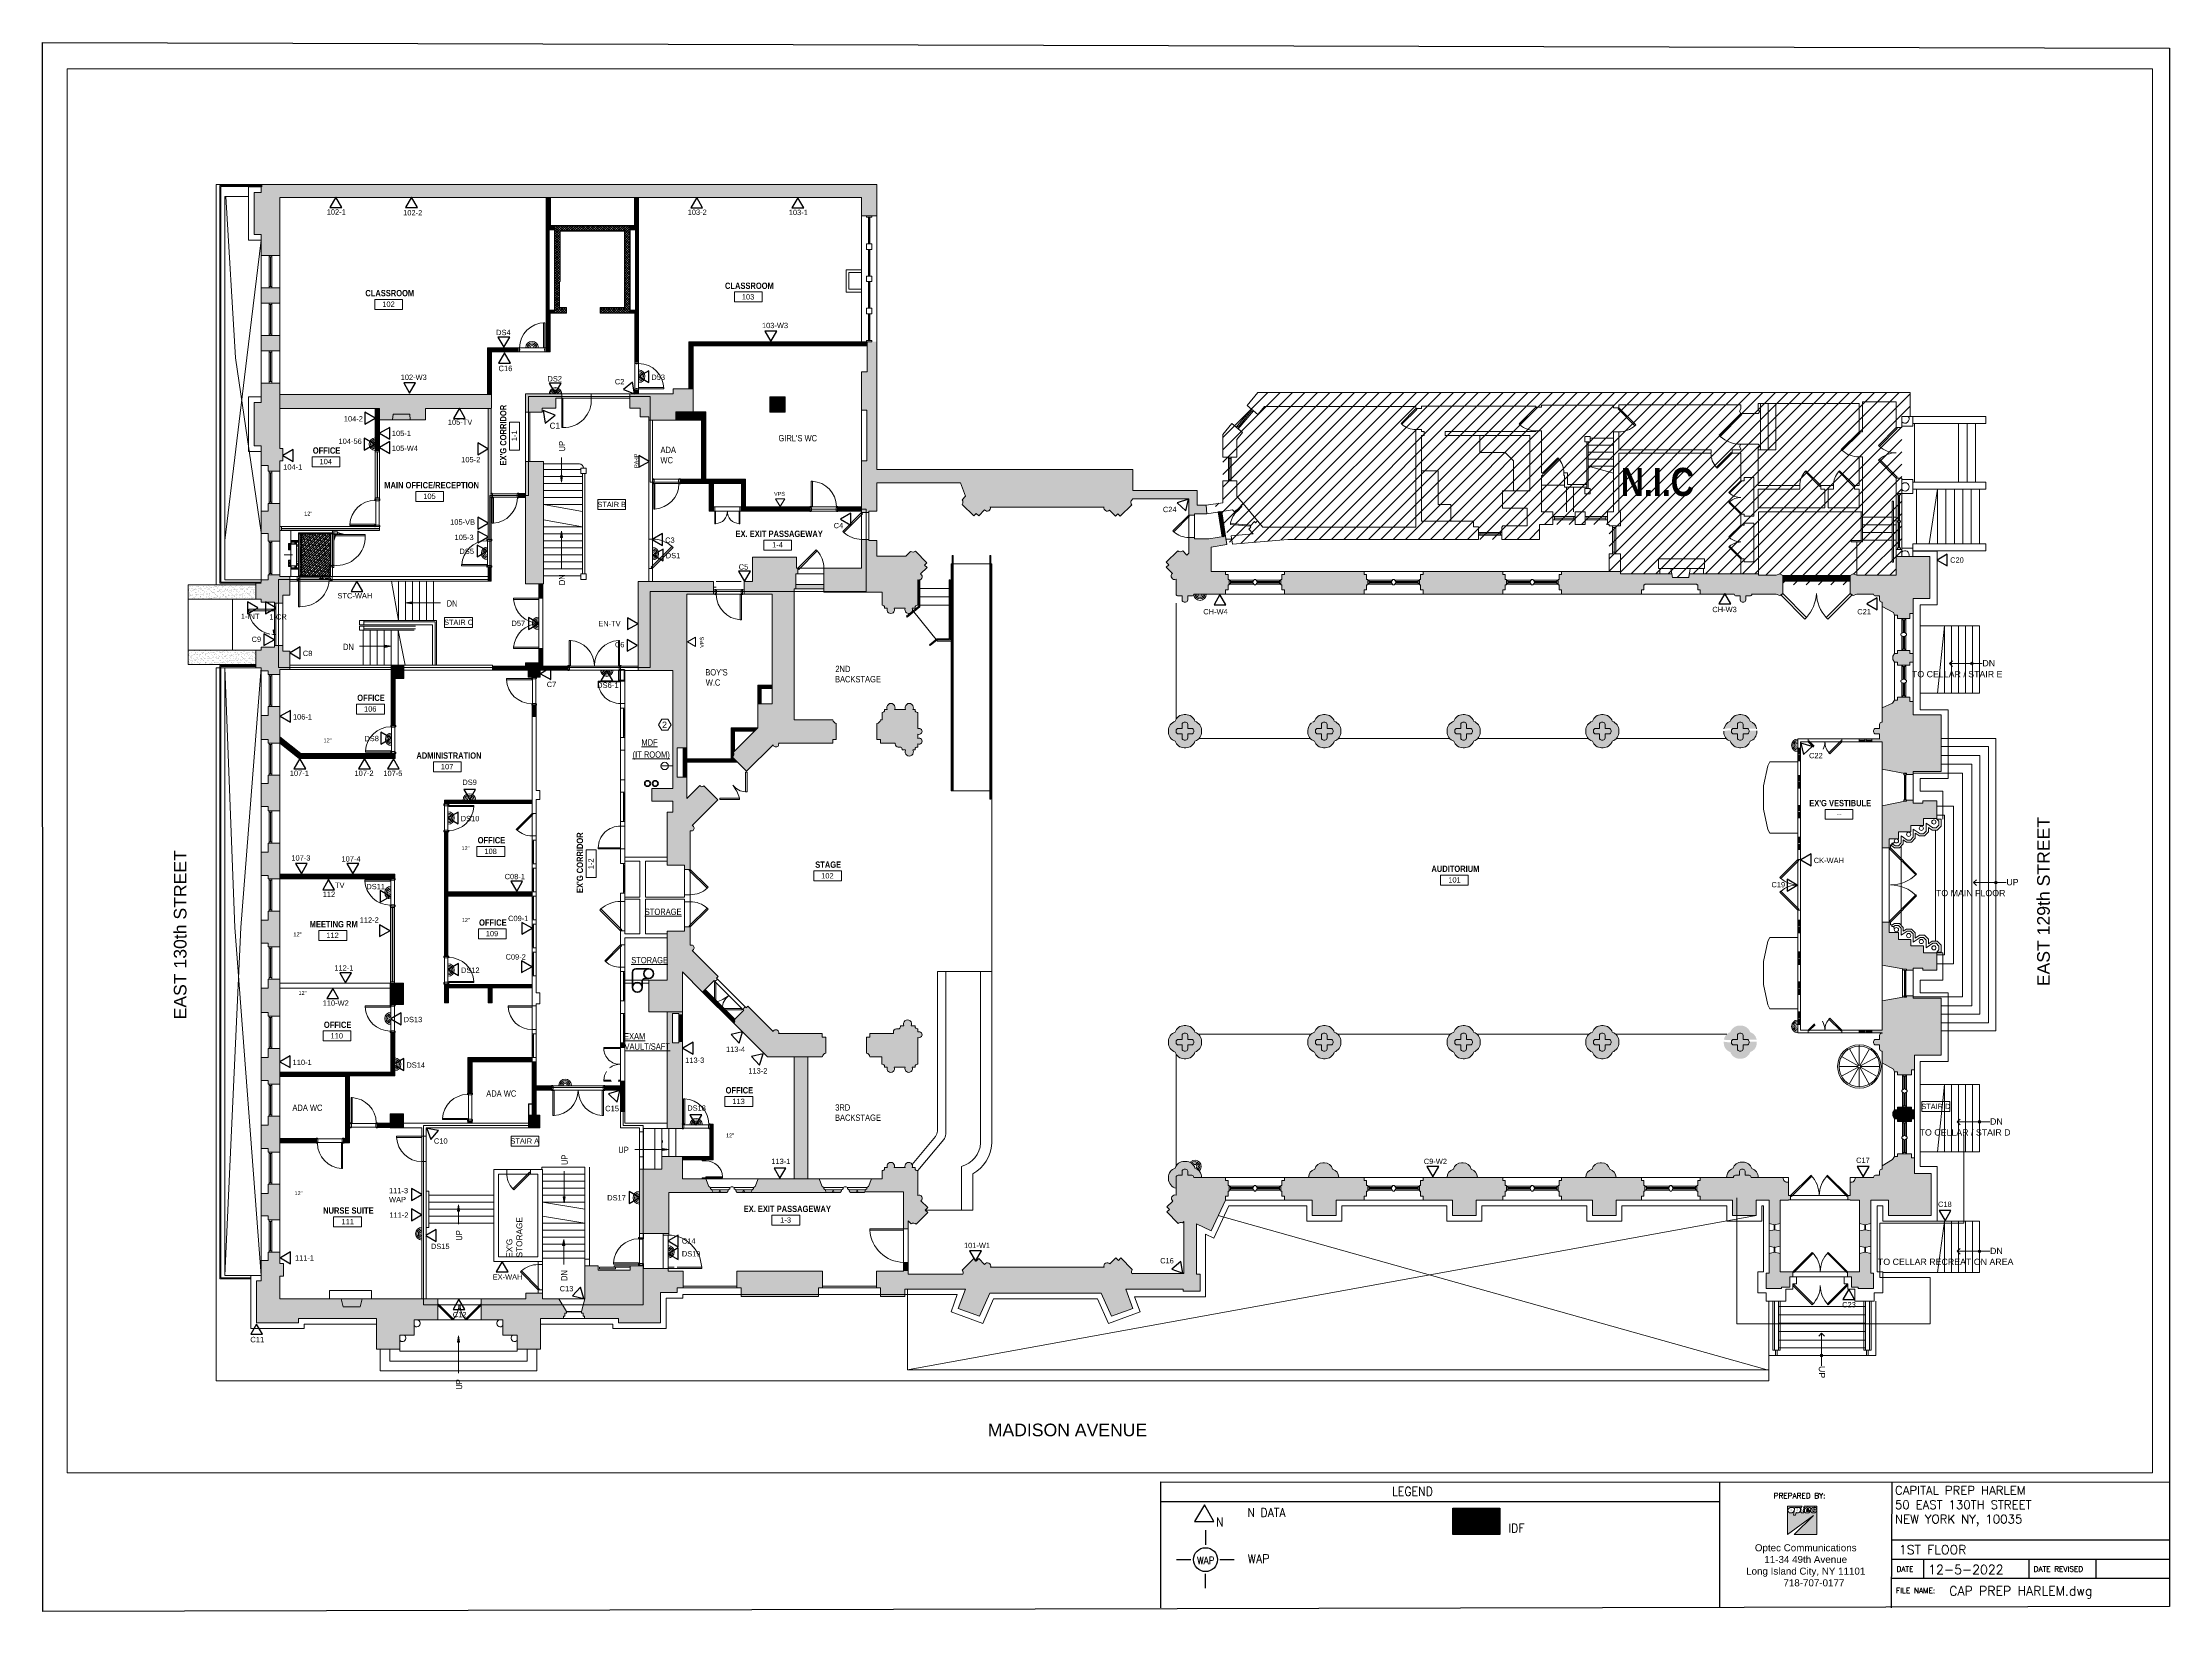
# Paper-space layout 'TC-301' of a CAD drawing. Header units: inches. Extents: x 0.3 to 46.5, y 0.5 to 34.6.
# The model-space entities are those that its viewports show. They can reach past a viewport. Long polylines and large blocks are cut down to what shows.
import ezdxf

# ---------------------------------------------------------------- set-up
doc = ezdxf.new("R2010")
doc.units = ezdxf.units.IN
doc.header["$MEASUREMENT"] = 0
for name, pattern in [('Hidden', [0.28125, 0.1875, -0.09375]), ('IMPORT-IMPORT-CENTER2', [1.125, 0.75, -0.125, 0.125, -0.125]), ('IMPORT-IMPORT-HIDDEN2', [0.1875, 0.125, -0.0625]), ('IMPORT-IMPORT-PHANTOM', [2.5, 1.25, -0.25, 0.25, -0.25, 0.25, -0.25]), ('IMPORT-IMPORT-PHANTOM2', [1.25, 0.625, -0.125, 0.125, -0.125, 0.125, -0.125])]:
    doc.linetypes.add(name, pattern=pattern)
for name, color, linetype in [('_DROPS_IDFS', 7, 'Continuous'), ('_IDFS_DROPS', 5, 'Continuous'), ('RMNUMBER', 7, 'Continuous'), ('Title Block', 7, 'Continuous')]:
    doc.layers.add(name, color=color, linetype=linetype)
for name, color, linetype, lineweight in [('_OPTEC_LAYER', 1, 'Continuous', 30), ('A-ANNO-NOTE', 131, 'Continuous', 9), ('A-ANNO-RM TAG', 7, 'Continuous', 9), ('A-Anno-Z NOTE', 7, 'Continuous', 9), ('A-CLNG-EXG', 7, 'Continuous', 9), ('A-DETL', 90, 'Continuous', 9), ('A-DETL-MEDM', 33, 'Continuous', 20), ('A-DETL-WIDE', 214, 'Continuous', 50), ('A-DOOR', 7, 'Continuous', 9), ('A-DOOR-EXG', 7, 'Continuous', 9), ('A-DOOR-HEAD', 7, 'IMPORT-IMPORT-HIDDEN2', 9), ('A-DOOR-JAMB', 7, 'Continuous', 9), ('A-GLAZ', 7, 'Continuous', 9), ('A-Grid', 7, 'IMPORT-IMPORT-CENTER2', 9), ('A-Hatch', 7, 'Continuous', 9), ('A-HATCH-1HR', 7, 'Continuous', 9), ('A-HATCH-2 HR', 7, 'Continuous', 9), ('A-RAILING', 7, 'Continuous', 9), ('A-RECTORY - NIC', 7, 'Continuous', 9), ('A-STAIR', 7, 'Continuous', 9), ('A-STAIR-EX_G', 7, 'Continuous', 9), ('A-STAIR-TAG', 7, 'Continuous', 9), ('A-WALL', 50, 'Continuous', 13), ('A-WALL-INT NEW', 7, 'Continuous', 9), ('A-WALL-PATT', 7, 'Continuous', 9), ('A-WALL-PRHT', 7, 'Continuous', 9), ('E-25', 7, 'Continuous', 9), ('E-GREEN', 7, 'Continuous', 9), ('EX-EXT-CORE', 7, 'Continuous', 9), ('EX-Int Wall', 7, 'Continuous', 9), ('EX-Windows', 7, 'Continuous', 9), ('G-ANNO-TEXT', 7, 'Continuous', 9), ('MUC-EXST_COND', 7, 'Continuous', 9), ('MUC-LOW_WALL', 7, 'Continuous', 9), ('MUC-Text', 7, 'Continuous', 9), ('PHANTOM', 7, 'IMPORT-IMPORT-PHANTOM', 9), ('SPEAKER', 10, 'Continuous', 20), ('WALL TYPE', 7, 'IMPORT-IMPORT-PHANTOM2', 9)]:
    doc.layers.add(name, color=color, linetype=linetype, lineweight=lineweight)
doc.styles.add('Annotative', font='txt')
doc.styles.add('Arial', font='arial.ttf', dxfattribs={"height": 7.623})
doc.styles.add('Arial Narrow', font='ARIALN.TTF', dxfattribs={"height": 8.999982})
doc.styles.add('Arial Narrow_1', font='ARIALN.TTF', dxfattribs={"height": 6.042903})
doc.styles.add('Arial Narrow_B', font='ARIALNB.TTF', dxfattribs={"height": 9})
doc.styles.add('Arial Narrow_B_1', font='ARIALNB.TTF', dxfattribs={"height": 40.064026})
doc.styles.add('Arial_1', font='arial.ttf', dxfattribs={"height": 7.5})
doc.styles.add('Arial_2', font='arial.ttf', dxfattribs={"height": 4.5})
doc.styles.add('Arial_3', font='arial.ttf', dxfattribs={"height": 18})
doc.styles.add('Arial_4', font='arial.ttf', dxfattribs={"height": 9})
doc.styles.add('Roman', font='romans')
doc.styles.add('ROMANS', font='romans.shx', dxfattribs={"height": 0.09375})
doc.styles.add('Swis721 Lt BT', font='swissl.ttf', dxfattribs={"height": 8.433312})
pattern_1 = [(45, (3575.3289, -25889.1204), (-1.32582521, 1.32582521), []), (45, (3576.2129, -25889.1204), (-1.32582521, 1.32582521), [])]

# ---------------------------------------------------------------- blocks, each defined once
blk = doc.blocks.new('OPTEC_B_SIZE_IDF_DROPS_TITLE (landscape).dwg')
at = {"layer": '_IDFS_DROPS'}
h = blk.add_hatch(dxfattribs=at)
h.set_pattern_fill('ANSI37', color=256, scale=0.11286, style=0)
h.set_pattern_definition([(45, (121.929012, 6.324214), (-0.00997551, 0.00997551), []), (135, (121.929012, 6.324214), (-0.00997551, -0.00997551), [])])
h.paths.add_polyline_path([(121.91, 8.58), (125.96, 8.58), (125.96, 6.33), (121.91, 6.33)])
at = {"layer": 'Title Block'}
h = blk.add_hatch(color=256, dxfattribs=at)
h.paths.add_polyline_path([(152.2, 8.77), (152.16, 8.65), (152.27, 8.65), (152.24, 8.52), (152.14, 8.52), (152.11, 8.36), (152.11, 8.32), (152.12, 8.31), (152.14, 8.3), (152.2, 8.32), (152.19, 8.19), (152.12, 8.18), (152.06, 8.18), (152, 8.18), (151.96, 8.19), (151.94, 8.21), (151.93, 8.25), (151.92, 8.29), (151.93, 8.36), (151.96, 8.52), (151.89, 8.52), (151.92, 8.65), (151.98, 8.65), (152.02, 8.77), (150.76, 8.77), (150.76, 6.31), (153.01, 7.97), (151.35, 6.31), (153.3, 6.31), (153.3, 8.77)])
h.paths.add_polyline_path([(151.88, 8.41), (151.87, 8.36), (151.85, 8.32), (151.82, 8.27), (151.8, 8.24), (151.76, 8.21), (151.72, 8.19), (151.68, 8.18), (151.64, 8.18), (151.6, 8.18), (151.56, 8.19), (151.54, 8.2), (151.51, 8.23), (151.47, 8), (151.29, 8), (151.41, 8.65), (151.57, 8.65), (151.56, 8.59), (151.61, 8.62), (151.64, 8.65), (151.68, 8.66), (151.73, 8.66), (151.77, 8.66), (151.8, 8.65), (151.84, 8.63), (151.86, 8.59), (151.87, 8.56), (151.88, 8.52), (151.88, 8.46)], flags=16)
h.paths.add_polyline_path([(151.65, 8.53), (151.61, 8.52), (151.58, 8.51), (151.56, 8.47), (151.54, 8.42), (151.54, 8.37), (151.55, 8.33), (151.58, 8.32), (151.61, 8.31), (151.64, 8.32), (151.67, 8.33), (151.68, 8.37), (151.7, 8.42), (151.7, 8.47), (151.69, 8.51), (151.67, 8.52)], flags=0)
h.paths.add_polyline_path([(151.04, 8.18), (150.99, 8.18), (150.94, 8.19), (150.9, 8.2), (150.87, 8.23), (150.84, 8.27), (150.81, 8.32), (150.81, 8.37), (150.81, 8.42), (150.83, 8.47), (150.85, 8.52), (150.88, 8.56), (150.92, 8.59), (150.96, 8.63), (151.01, 8.65), (151.07, 8.66), (151.13, 8.66), (151.2, 8.66), (151.25, 8.65), (151.29, 8.62), (151.33, 8.59), (151.34, 8.55), (151.36, 8.51), (151.36, 8.47), (151.35, 8.42), (151.34, 8.37), (151.32, 8.32), (151.29, 8.28), (151.25, 8.25), (151.21, 8.21), (151.16, 8.19), (151.1, 8.18)], flags=16)
h.paths.add_polyline_path([(151.11, 8.54), (151.07, 8.53), (151.04, 8.52), (151.01, 8.47), (151, 8.42), (151, 8.37), (151.01, 8.32), (151.03, 8.31), (151.07, 8.3), (151.1, 8.31), (151.14, 8.32), (151.16, 8.37), (151.18, 8.42), (151.18, 8.47), (151.16, 8.52), (151.14, 8.53)], flags=0)
h.paths.add_polyline_path([(152.75, 8.43), (152.74, 8.39), (152.4, 8.39), (152.4, 8.34), (152.41, 8.32), (152.44, 8.29), (152.48, 8.29), (152.51, 8.29), (152.54, 8.3), (152.57, 8.33), (152.73, 8.31), (152.68, 8.25), (152.66, 8.23), (152.63, 8.21), (152.6, 8.19), (152.55, 8.19), (152.46, 8.18), (152.38, 8.19), (152.32, 8.2), (152.27, 8.24), (152.24, 8.29), (152.23, 8.32), (152.22, 8.35), (152.23, 8.43), (152.24, 8.48), (152.27, 8.52), (152.29, 8.57), (152.34, 8.6), (152.38, 8.64), (152.42, 8.65), (152.48, 8.67), (152.54, 8.67), (152.63, 8.66), (152.67, 8.65), (152.69, 8.65), (152.72, 8.63), (152.74, 8.6), (152.75, 8.58), (152.77, 8.55), (152.77, 8.52), (152.77, 8.5)], flags=16)
h.paths.add_polyline_path([(152.53, 8.57), (152.48, 8.56), (152.45, 8.53), (152.43, 8.51), (152.42, 8.47), (152.6, 8.47), (152.6, 8.52), (152.59, 8.54), (152.56, 8.56)], flags=0)
h.paths.add_polyline_path([(152.95, 8.32), (152.98, 8.31), (153.01, 8.3), (153.04, 8.3), (153.07, 8.32), (153.09, 8.33), (153.11, 8.37), (153.23, 8.34), (153.24, 8.32), (153.23, 8.3), (153.2, 8.25), (153.16, 8.22), (153.12, 8.19), (153.07, 8.18), (153, 8.18), (152.94, 8.18), (152.89, 8.19), (152.86, 8.21), (152.82, 8.24), (152.8, 8.27), (152.79, 8.31), (152.78, 8.36), (152.79, 8.42), (152.8, 8.49), (152.83, 8.54), (152.85, 8.58), (152.88, 8.6), (152.91, 8.63), (152.94, 8.65), (153, 8.66), (153.07, 8.67), (153.11, 8.66), (153.15, 8.65), (153.19, 8.65), (153.21, 8.63), (153.23, 8.6), (153.25, 8.58), (153.26, 8.5), (153.12, 8.48), (153.11, 8.51), (153.1, 8.53), (153.08, 8.54), (153.05, 8.54), (153.01, 8.53), (152.98, 8.52), (152.96, 8.47), (152.94, 8.41), (152.94, 8.36)], flags=16)
for p, q in [((96.67, 10.84), (96.68, 0)), ((144.9, 10.8), (144.9, 0.01))]:
    blk.add_line(p, q)
at = {"lineweight": 30}
for p, q in [((100.58, 5.44), (100.58, 6.68)), ((98.06, 4.16), (99.29, 4.16)), ((101.8, 4.16), (103.04, 4.16)), ((100.57, 1.69), (100.57, 2.93))]:
    blk.add_line(p, q, dxfattribs=at)
at = {"color": 0, "linetype": 'ByBlock', "lineweight": 30, "elevation": -12.38}
blk.add_lwpolyline([(101.29, 7.44), (100.47, 8.88), (99.61, 7.44)], close=True, dxfattribs=at)
at = {"color": 7, "lineweight": 30}
blk.add_circle((100.57, 4.15), 1.03, dxfattribs=at)
at = {"layer": '_IDFS_DROPS'}
for points in [[(121.91, 8.58), (125.96, 8.58), (125.96, 6.33), (121.91, 6.33)], [(122.47, 8.02), (125.42, 8.02), (125.42, 6.89), (122.47, 6.89)]]:
    blk.add_lwpolyline(points, close=True, dxfattribs=at)
for points in [[(122.47, 6.89), (125.42, 6.89), (125.42, 8.02)], [(125.42, 8.02), (125.42, 8.02), (122.47, 8.02), (122.47, 6.89)]]:
    blk.add_solid(points, dxfattribs=at)
at = {"layer": 'Title Block'}
for p, q in [((183.69, 10.8), (96.66, 10.83)), ((159.76, 10.76), (159.72, -0.01)), ((96.68, 9.16), (144.9, 9.15)), ((159.76, 5.85), (183.69, 5.85)), ((159.76, 4.2), (183.69, 4.2)), ((162.51, 4.19), (162.51, 2.56)), ((171.59, 4.2), (171.59, 2.55)), ((177.36, 4.2), (177.36, 2.55)), ((159.76, 2.55), (183.69, 2.55))]:
    blk.add_line(p, q, dxfattribs=at)
at = {"layer": 'Title Block', "linetype": 'Continuous'}
blk.add_lwpolyline([(0.25, 134.98), (183.72, 134.5), (183.72, 0.12), (0.28, -0.31)], close=True, dxfattribs=at)
at = {"layer": 'Title Block', "color": 7, "lineweight": 0}
for points in [[(152.2, 8.77), (152.16, 8.65), (152.27, 8.65), (152.24, 8.52), (152.14, 8.52), (152.11, 8.36), (152.11, 8.36), (152.11, 8.32), (152.11, 8.32), (152.12, 8.31), (152.14, 8.3), (152.14, 8.3), (152.2, 8.32), (152.19, 8.19), (152.19, 8.19), (152.12, 8.18), (152.06, 8.18), (152.06, 8.18), (152, 8.18), (151.96, 8.19), (151.96, 8.19), (151.94, 8.21), (151.93, 8.25), (151.93, 8.25), (151.92, 8.29), (151.93, 8.36), (151.96, 8.52), (151.89, 8.52), (151.92, 8.65), (151.98, 8.65), (152.02, 8.77), (150.76, 8.77), (150.76, 6.31), (153.01, 7.97), (151.35, 6.31), (153.3, 6.31), (153.3, 8.77), (152.2, 8.77), (152.2, 8.77)], [(151.04, 8.18), (151.04, 8.18), (150.99, 8.18), (150.94, 8.19), (150.9, 8.2), (150.87, 8.23), (150.87, 8.23), (150.84, 8.27), (150.81, 8.32), (150.81, 8.37), (150.81, 8.42), (150.81, 8.42), (150.83, 8.47), (150.85, 8.52), (150.88, 8.56), (150.92, 8.59), (150.92, 8.59), (150.96, 8.63), (151.01, 8.65), (151.07, 8.66), (151.13, 8.66), (151.13, 8.66), (151.2, 8.66), (151.25, 8.65), (151.29, 8.62), (151.33, 8.59), (151.33, 8.59), (151.34, 8.55), (151.36, 8.51), (151.36, 8.47), (151.35, 8.42), (151.35, 8.42), (151.34, 8.37), (151.32, 8.32), (151.29, 8.28), (151.25, 8.25), (151.25, 8.25), (151.21, 8.21), (151.16, 8.19), (151.1, 8.18), (151.04, 8.18), (151.04, 8.18), (151.04, 8.18)], [(151.88, 8.41), (151.88, 8.41), (151.87, 8.36), (151.85, 8.32), (151.82, 8.27), (151.8, 8.24), (151.8, 8.24), (151.76, 8.21), (151.72, 8.19), (151.68, 8.18), (151.64, 8.18), (151.64, 8.18), (151.6, 8.18), (151.56, 8.19), (151.56, 8.19), (151.54, 8.2), (151.51, 8.23), (151.47, 8), (151.29, 8), (151.41, 8.65), (151.57, 8.65), (151.56, 8.59), (151.56, 8.59), (151.61, 8.62), (151.64, 8.65), (151.64, 8.65), (151.68, 8.66), (151.73, 8.66), (151.73, 8.66), (151.77, 8.66), (151.8, 8.65), (151.84, 8.63), (151.86, 8.59), (151.86, 8.59), (151.87, 8.56), (151.88, 8.52), (151.88, 8.46), (151.88, 8.41), (151.88, 8.41), (151.88, 8.41)], [(152.75, 8.43), (152.74, 8.39), (152.4, 8.39), (152.4, 8.39), (152.4, 8.34), (152.41, 8.32), (152.41, 8.32), (152.44, 8.29), (152.48, 8.29), (152.48, 8.29), (152.51, 8.29), (152.54, 8.3), (152.54, 8.3), (152.57, 8.33), (152.73, 8.31), (152.73, 8.31), (152.68, 8.25), (152.66, 8.23), (152.63, 8.21), (152.63, 8.21), (152.6, 8.19), (152.55, 8.19), (152.46, 8.18), (152.46, 8.18), (152.38, 8.19), (152.32, 8.2), (152.32, 8.2), (152.27, 8.24), (152.24, 8.29), (152.24, 8.29), (152.23, 8.32), (152.22, 8.35), (152.23, 8.43), (152.23, 8.43), (152.24, 8.48), (152.27, 8.52), (152.29, 8.57), (152.34, 8.6), (152.34, 8.6), (152.38, 8.64), (152.42, 8.65), (152.48, 8.67), (152.54, 8.67), (152.54, 8.67), (152.63, 8.66), (152.67, 8.65), (152.69, 8.65), (152.69, 8.65), (152.72, 8.63), (152.74, 8.6), (152.75, 8.58), (152.77, 8.55), (152.77, 8.55), (152.77, 8.52), (152.77, 8.5), (152.75, 8.43), (152.75, 8.43), (152.75, 8.43)], [(152.53, 8.57), (152.53, 8.57), (152.48, 8.56), (152.45, 8.53), (152.45, 8.53), (152.43, 8.51), (152.42, 8.47), (152.6, 8.47), (152.6, 8.47), (152.6, 8.52), (152.59, 8.54), (152.59, 8.54), (152.56, 8.56), (152.53, 8.57), (152.53, 8.57), (152.53, 8.57)], [(152.95, 8.32), (152.95, 8.32), (152.98, 8.31), (153.01, 8.3), (153.01, 8.3), (153.04, 8.3), (153.07, 8.32), (153.07, 8.32), (153.09, 8.33), (153.11, 8.37), (153.23, 8.34), (153.23, 8.34), (153.24, 8.32), (153.23, 8.3), (153.2, 8.25), (153.2, 8.25), (153.16, 8.22), (153.12, 8.19), (153.12, 8.19), (153.07, 8.18), (153, 8.18), (153, 8.18), (152.94, 8.18), (152.89, 8.19), (152.89, 8.19), (152.86, 8.21), (152.82, 8.24), (152.82, 8.24), (152.8, 8.27), (152.79, 8.31), (152.79, 8.31), (152.78, 8.36), (152.79, 8.42), (152.79, 8.42), (152.8, 8.49), (152.83, 8.54), (152.83, 8.54), (152.85, 8.58), (152.88, 8.6), (152.88, 8.6), (152.91, 8.63), (152.94, 8.65), (152.94, 8.65), (153, 8.66), (153.07, 8.67), (153.07, 8.67), (153.11, 8.66), (153.15, 8.65), (153.19, 8.65), (153.21, 8.63), (153.21, 8.63), (153.23, 8.6), (153.25, 8.58), (153.26, 8.5), (153.12, 8.48), (153.12, 8.48), (153.11, 8.51), (153.1, 8.53), (153.1, 8.53), (153.08, 8.54), (153.05, 8.54), (153.05, 8.54), (153.01, 8.53), (152.98, 8.52), (152.98, 8.52), (152.96, 8.47), (152.94, 8.41), (152.94, 8.41), (152.94, 8.36), (152.95, 8.32), (152.95, 8.32), (152.95, 8.32)]]:
    blk.add_lwpolyline(points, dxfattribs=at)
at = {"layer": 'Title Block', "style": 'Roman', "width": 0.9}
blk.add_text('LEGEND', height=0.768, dxfattribs=at).set_placement((116.65, 9.65))
at = {"layer": 'Title Block', "style": 'Roman'}
for s, height, p in [('PREPARED BY:', 0.4608, (149.58, 9.43)), ('DATE', 0.461, (160.17, 3.11)), ('DATE REVISED', 0.4608, (172, 3.11)), ('FILE NAME:', 0.461, (160.13, 1.25))]:
    blk.add_text(s, height=height, dxfattribs=at).set_placement(p)
at = {"layer": 'Title Block', "lineweight": 30, "style": 'Roman', "width": 0.9}
for s, height, p in [('N', 0.768, (101.47, 7.02)), ('N DATA', 0.768, (104.18, 7.83)), ('IDF', 0.768, (126.69, 6.48)), ('WAP', 0.615, (99.84, 3.77)), ('WAP', 0.768, (104.21, 3.84))]:
    blk.add_text(s, height=height, dxfattribs=at).set_placement(p)
at = {"layer": 'Title Block', "insert": (152.34, 3.66), "char_height": 0.6045, "width": 23.5746, "attachment_point": 5, "style": 'Roman'}
blk.add_mtext('{\\fArial|b0|i0|c0|p34;Optec Communications\\P11-34 49th Avenue\\PLong Island City, NY 11101\\P      718-707-0177}', dxfattribs=at)
blk = doc.blocks.new('OPTEC BSIZE LANDSCAPE TITLE BLOCK V2.dwg')
at = {"layer": 'RMNUMBER', "xscale": 0.08841773744708675, "yscale": 0.08841773744708675, "zscale": 0.08841773744708675}
blk.add_blockref('OPTEC_B_SIZE_IDF_DROPS_TITLE (landscape).dwg', (0.01, 0.02), dxfattribs=at)
blk = doc.blocks.new('TC-101_dwg_X-REF PLAN - Madison AveOriginalCAD_dwg_CPRODOOR_RIGHT42-1357989-TELECOM 1ST FLOOR PLAN-2251339-TELECOM 1ST FLOOR DATA PLAN')
at = {"layer": 'A-DOOR', "color": 8}
for p, q in [((11.6, -3), (11.6, 0)), ((8.6, -3), (8.6, 0)), ((15.6, -3.2), (15.7, -3.2)), ((19.3, -3.1), (15.8, -3.4)), ((15.9, -3.3), (19, -2.7)), ((19.1, -2.5), (19.1, -2)), ((19.6, -2), (19.6, -2.8))]:
    blk.add_line(p, q, dxfattribs=at)
at = {"layer": 'A-DOOR', "color": 8, "flags": 128}
for points in [[(-23, -2), (-21, -2), (-21, 0), (-25, 0), (-25, -6), (-23, -6), (-23, -2)], [(20.9, -2), (-20.9, -2), (-20.9, 0), (20.9, 0), (20.9, -2)], [(-23, -2.5), (-21, -2.5), (-21, -43.3), (-23, -43.3), (-23, -2.5)], [(13, -2), (13, -3), (7.2, -3), (7.2, -2)]]:
    blk.add_lwpolyline(points, dxfattribs=at)
blk.add_lwpolyline([(25, -6), (23, -6), (23, -2), (21, -2), (21, 0), (25, 0)], close=True, dxfattribs=at)
at = {"layer": 'A-DOOR', "color": 8}
for centre, radius, start, end in [((-19.6, -2.8), 40.5, 267.9857, 1.1196), ((15.8, -3.2), 0.262, 179.8318, 260.7733), ((15.8, -3.2), 0.137, 179.6779, 280.9791), ((18.9, -2.5), 0.199, 280.9791, 0), ((19.3, -2.8), 0.337, 274.3196, 360)]:
    blk.add_arc(centre, radius, start, end, dxfattribs=at)
at = {"layer": 'PHANTOM', "color": 8, "linetype": 'Continuous'}
blk.add_line((-23, -41.5), (-23, -42), dxfattribs=at)
blk = doc.blocks.new('TC-101_dwg_X-REF PLAN - Madison AveOriginalCAD_dwg_COMMANDER_GATE_Bside_LH-1357990-TELECOM 1ST FLOOR PLAN-2251340-TELECOM 1ST FLOOR DATA PLAN')
at = {"layer": 'A-STAIR', "color": 8}
for p, q in [((0, -3.4), (-9.9, 0)), ((0, -2.6), (-7.5, 0)), ((1, -5.3), (-0.9, -13.6)), ((1.8, -5.3), (-0.7, -15.7))]:
    blk.add_line(p, q, dxfattribs=at)
at = {"layer": 'A-STAIR', "color": 8, "flags": 128}
blk.add_lwpolyline([(0, -5.2), (0, 0), (3.2, 0), (3.2, -5.2)], close=True, dxfattribs=at)
blk = doc.blocks.new('TC-101_dwg_X-REF PLAN - Madison AveOriginalCAD_dwg_v1504 tower-1357991-TELECOM 1ST FLOOR PLAN-2251341-TELECOM 1ST FLOOR DATA PLAN')
at = {"layer": 'A-STAIR', "color": 8}
for p, q in [((-15.375, 3.1875), (-15.375, 4.8125)), ((15.375, 3.1875), (15.375, 4.8125))]:
    blk.add_line(p, q, dxfattribs=at)
at = {"layer": 'A-STAIR', "color": 8, "flags": 128}
blk.add_lwpolyline([(15.375, 3), (-15.375, 3), (-15.375, 11), (15.375, 11)], close=True, dxfattribs=at)
blk = doc.blocks.new('TC-101_dwg_X-REF PLAN - Madison AveOriginalCAD_dwg_WALL_LAG_PLUS_LEG-1357992-TELECOM 1ST FLOOR PLAN-2251342-TELECOM 1ST FLOOR DATA PLAN')
at = {"layer": 'A-STAIR', "color": 8}
for p, q in [((-20.1, -9.1), (-20.1, 0)), ((-18.6, 0), (-18.6, -6.4)), ((-15.9, 0), (-15.9, -0.2)), ((0, -2.1), (0, 9.7)), ((15.9, 0), (15.9, -0.2)), ((18.4, 0), (18.4, -0.2)), ((18.6, 0), (18.6, -11)), ((20.1, -11), (20.1, 0)), ((-20.1, -9.1), (-20.1, -10)), ((-20.1, -11), (-20.1, -10)), ((-18.6, -6.4), (-18.6, -11)), ((-18.4, -5.8), (-15.9, -5.8)), ((-18.4, -6.2), (-15.4, -6.2)), ((-15.9, -5.8), (-15.9, -6)), ((-15.6, -0.5), (-15.4, -0.5)), ((-15.6, -5.5), (-15.6, -0.5)), ((-15.4, -5.5), (-15.6, -5.5)), ((-15.4, -5.5), (-15.4, -0.5)), ((-9.6, -11), (-9.6, -10.2)), ((-8.6, -11), (-8.6, -10.2)), ((8.5, -10.2), (8.5, -11)), ((9.6, -10.2), (9.6, -11)), ((15.6, -0.5), (15.4, -0.5)), ((15.4, -5.5), (15.4, -0.5)), ((15.4, -5.5), (15.6, -5.5)), ((18.4, -6.2), (15.4, -6.2)), ((18.4, -7.8), (15.4, -7.8)), ((15.4, -8), (18.4, -8)), ((15.6, -5.5), (15.6, -0.5)), ((15.9, -5.8), (15.9, -6))]:
    blk.add_line(p, q, dxfattribs=at)
at = {"layer": 'A-STAIR', "color": 8, "flags": 128}
for points in [[(-18.4, 0), (-18.6, 0), (-20.1, 0), (-20.4, 0), (-20.4, -9.1), (-20.4, -10), (-20.4, -11), (20.4, -11), (20.4, 0), (20.1, 0), (18.6, 0), (18.4, 0), (15.9, 0)], [(-15.9, 0), (-18.4, 0), (-18.4, -0.2)], [(-15.9, -0.2), (-18.4, -0.2), (-18.4, -5.8), (-18.4, -11)], [(-15.4, -6.2), (-15.4, -6), (-15.9, -6), (-18.4, -6)], [(-15.4, -7.8), (-17.6, -7.8), (-18.4, -7.8)], [(-15.4, -8), (-17.6, -8), (-18.4, -8)], [(-12.4, -8), (-12.4, -10.9), (-14.6, -10.9), (-12.4, -10.9)], [(-14.6, -10.9), (-14.6, -8.5), (-12.6, -8.5)], [(-12.6, -8.9), (-12.6, -10.9), (-12.6, -8), (12.6, -8), (12.6, -10.9), (12.6, -8.9)], [(-8.6, -10.2), (-8.6, -10.2), (-9.6, -10.2), (-9.6, -11)], [(-9.6, -10.2), (-9.6, -10.2), (-9.6, -10.2)], [(9.5, -10.2), (9.5, -10.2), (8.6, -10.2), (8.5, -10.2), (8.5, -10.2), (-8.5, -10.2), (-8.5, -10.2), (-8.6, -10.2), (-9.6, -10.2), (-9.6, -10.2)], [(-8.5, -10.2), (-8.5, -10.2), (-8.6, -10.2), (-8.6, -10.2), (-8.6, -11)], [(-8.5, -11), (-8.5, -10.2), (8.5, -10.2), (8.5, -11)], [(8.5, -10.2), (8.5, -10.2), (8.5, -10.2), (8.6, -10.2), (8.6, -10.2)], [(9.6, -10.2), (9.5, -10.2), (8.6, -10.2), (8.6, -11)], [(9.5, -11), (9.5, -10.2), (9.5, -10.2)], [(12.4, -8), (12.4, -10.9), (14.6, -10.9), (14.6, -8.5), (12.6, -8.5)], [(15.4, -6.2), (15.4, -6), (15.9, -6), (18.4, -6), (18.4, -5.8), (15.9, -5.8)], [(18.4, -5.8), (18.4, -0.2), (15.9, -0.2)], [(18.4, -11), (18.4, -6.2), (18.4, -6)]]:
    blk.add_lwpolyline(points, dxfattribs=at)
at = {"layer": 'A-STAIR', "color": 8}
for centre, radius in [((-19.4, -1), 0.313), ((-16.9, -7), 0.312), ((16.9, -7), 0.307), ((19.4, -1), 0.313)]:
    blk.add_circle(centre, radius, dxfattribs=at)
for centre, radius, start, end in [((-15.9, -0.5), 0.5, 360, 90), ((-15.9, -0.5), 0.25, 0, 90), ((-15.9, -5.5), 0.5, 270, 0), ((-15.9, -5.5), 0.25, 270, 0), ((-9.6, -10.2), 0.06, 90, 180), ((-8.5, -10.2), 0.06, 90, 180), ((8.5, -10.2), 0.06, 0, 90), ((9.5, -10.2), 0.06, 0, 90), ((15.9, -0.5), 0.5, 90, 180), ((15.9, -5.5), 0.5, 180, 270), ((15.9, -0.5), 0.25, 90, 180), ((15.9, -5.5), 0.25, 180, 270)]:
    blk.add_arc(centre, radius, start, end, dxfattribs=at)
blk.add_blockref('TC-101_dwg_X-REF PLAN - Madison AveOriginalCAD_dwg_v1504 tower-1357991-TELECOM 1ST FLOOR PLAN-2251341-TELECOM 1ST FLOOR DATA PLAN', (0, -11))
blk = doc.blocks.new('TC-101_dwg_X-REF PLAN - Madison AveOriginalCAD_dwg_STUD2x6-1357993-TELECOM 1ST FLOOR PLAN-2251343-TELECOM 1ST FLOOR DATA PLAN')
at = {"layer": 'A-STAIR', "color": 8}
for p, q in [((-16.5, 3.5), (-15, 0)), ((-7.5, 3.5), (-9, 0)), ((9, 3.5), (15, 0)), ((9, 0), (15, 3.5))]:
    blk.add_line(p, q, dxfattribs=at)
at = {"layer": 'A-STAIR', "color": 8, "flags": 128}
for points in [[(-16.5, 0), (-15, 0), (-9, 0), (-7.5, 0), (-9, 3.5)], [(-7.5, 0), (-7.5, 3.5), (-9, 3.5), (-15, 0), (-15, 3.5), (-9, 3.5), (-9, 0), (-15, 3.5), (-16.5, 3.5), (-16.5, 0), (-15, 3.5)], [(16.5, 0), (16.5, 3.5), (15, 0), (9, 0), (7.5, 3.5)], [(16.5, 3.5), (15, 3.5), (16.5, 0), (15, 0), (15, 3.5), (9, 3.5), (9, 0), (7.5, 0), (9, 3.5), (7.5, 3.5), (7.5, 0)]]:
    blk.add_lwpolyline(points, dxfattribs=at)
blk = doc.blocks.new('TC-101_dwg_X-REF PLAN - Madison AveOriginalCAD_dwg_HANDRAIL_60-1357994-TELECOM 1ST FLOOR PLAN-2251344-TELECOM 1ST FLOOR DATA PLAN')
at = {"layer": 'A-STAIR', "color": 8}
for p, q in [((-27.2415, -2.789), (27.2415, -2.789)), ((27.2415, -3.9765), (-27.2415, -3.9765))]:
    blk.add_line(p, q, dxfattribs=at)
at = {"layer": 'A-STAIR', "color": 8, "flags": 128}
for points in [[(-27.2415, -2.6015), (-27.9915, -2.6015), (-27.9915, -1), (-29.3665, -1), (-29.3665, -1.625), (-27.9915, -4.164), (-27.2415, -4.164)], [(27.2415, -2.6015), (27.9915, -2.6015), (27.9915, -1), (29.3665, -1), (29.3665, -1.625), (27.9915, -4.164), (27.2415, -4.164)]]:
    blk.add_lwpolyline(points, close=True, dxfattribs=at)
blk = doc.blocks.new('TC-101_dwg_X-REF PLAN - Madison AveOriginalCAD_dwg_COP_PLANVIEW-1357995-TELECOM 1ST FLOOR PLAN-2251345-TELECOM 1ST FLOOR DATA PLAN')
at = {"layer": 'A-STAIR', "color": 8}
for p, q in [((-10.4, -0.8), (-10.4, -0.8)), ((10.4, -0.8), (10.4, -0.8))]:
    blk.add_line(p, q, dxfattribs=at)
at = {"layer": 'A-STAIR', "color": 8, "flags": 128}
for points in [[(-10.6, -0.8), (-10.7, 0), (10.7, 0), (10.6, -0.8)], [(-10.6, 0), (-10.4, -0.8), (10.4, -0.8), (10.6, 0)], [(10.5, -0.8), (10.4, -0.8), (-10.4, -0.8), (-10.5, -0.8)], [(6, -0.9), (6, -0.9), (6, -0.9), (6, -0.9), (6, -0.9), (6.1, -0.8), (6.1, -0.8)], [(6, -0.9), (6, -1), (6, -1), (6, -1), (6, -1.1), (6.1, -1.1), (6.1, -1.1), (6.2, -1.1), (6.3, -1.2), (6.3, -1.2), (6.4, -1.2), (6.5, -1.2), (6.6, -1.2), (6.7, -1.2), (6.7, -1.2), (6.8, -1.2), (6.9, -1.2), (7, -1.2), (7, -1.2), (7.1, -1.2), (7.2, -1.2), (7.3, -1.1), (7.3, -1.1), (7.4, -1.1), (7.4, -1), (7.5, -1), (7.5, -1), (7.5, -0.9), (7.5, -0.9)], [(7.4, -0.8), (7.4, -0.8), (7.4, -0.9), (7.4, -0.9), (7.5, -0.9), (7.5, -0.9), (7.5, -0.9)]]:
    blk.add_lwpolyline(points, dxfattribs=at)
blk.add_lwpolyline([(6.7, -1.2), (6.8, -1.2), (6.9, -1.2), (6.9, -1.2), (7, -1.2), (7.1, -1.2), (7.1, -1.2), (7.2, -1.2), (7.2, -1.1), (7.3, -1.1), (7.3, -1.1), (7.3, -1.1), (7.4, -1.1), (7.4, -1.1), (7.4, -1), (7.4, -1), (7.4, -1), (7.3, -1), (7.3, -1), (7.3, -0.9), (7.3, -0.9), (7.2, -0.9), (7.2, -0.9), (7.1, -0.9), (7, -0.9), (7, -0.9), (6.9, -0.9), (6.8, -0.9), (6.8, -0.9), (6.7, -0.9), (6.6, -0.9), (6.5, -0.9), (6.5, -0.9), (6.4, -0.9), (6.4, -0.9), (6.3, -0.9), (6.2, -0.9), (6.2, -0.9), (6.2, -0.9), (6.1, -1), (6.1, -1), (6.1, -1), (6.1, -1), (6.1, -1), (6.1, -1.1), (6.1, -1.1), (6.1, -1.1), (6.1, -1.1), (6.2, -1.1), (6.2, -1.1), (6.3, -1.2), (6.3, -1.2), (6.4, -1.2), (6.4, -1.2), (6.5, -1.2), (6.6, -1.2), (6.7, -1.2)], close=True, dxfattribs=at)
at = {"layer": 'A-STAIR', "color": 8}
for centre, radius, start, end in [((-10.5, -0.2), 0.585, 260.1531, 279.8469), ((-10.5, -0.7), 0.09, 188, 270), ((6.1, -0.9), 0.142, 136.8314, 185.715), ((7.3, -0.9), 0.138, 352.101, 43.7752), ((10.5, -0.3), 0.445, 257.0184, 282.9816), ((10.5, -0.7), 0.09, 270, 352)]:
    blk.add_arc(centre, radius, start, end, dxfattribs=at)
blk = doc.blocks.new('TC-101_dwg_X-REF PLAN - Madison AveOriginalCAD_dwg_DHANDLE_RIGHT-1357977-TELECOM 1ST FLOOR PLAN-2251337-TELECOM 1ST FLOOR DATA PLAN')
at = {"layer": 'A-DOOR', "color": 8}
for p, q in [((1.3, -3.5), (0.7, -0.4)), ((1.1, -0.1), (1.4, -3.5)), ((1.1, -3.8), (1.1, -3.6))]:
    blk.add_line(p, q, dxfattribs=at)
at = {"layer": 'A-DOOR', "color": 8, "flags": 128}
blk.add_lwpolyline([(0.5, -0.2), (0, -0.2), (0, 0.2), (0.8, 0.2)], dxfattribs=at)
at = {"layer": 'A-DOOR', "color": 8}
for centre, radius, start, end in [((0.8, -0.1), 0.337, 4.3196, 90), ((0.5, -0.4), 0.199, 10.9791, 90), ((1.1, -3.5), 0.262, 269.8318, 350.7733), ((1.1, -3.5), 0.137, 269.6779, 10.9791)]:
    blk.add_arc(centre, radius, start, end, dxfattribs=at)

msp = doc.modelspace()

# ---------------------------------------------------------------- hatches: boundary and pattern name
at = {"layer": 'A-Hatch'}
h = msp.add_hatch(color=9, dxfattribs=at)
h.paths.add_polyline_path([(4677.8, 2892.4), (4704.8, 2892.4), (4704.8, 2914.4), (4677.8, 2914.4)])
h.paths.add_polyline_path([(4704.8, 2960.4), (4704.8, 2982.4), (4677.8, 2982.4), (4677.8, 2960.4)])
h.paths.add_polyline_path([(4704.8, 3028.4), (4704.8, 3111.5), (5535.5, 3111.5), (5535.5, 3085.2), (5557.1, 3085.2), (5557.1, 3130), (4677.8, 3130), (4677.8, 3118.6), (4667.8, 3118.6), (4667.8, 3058.6), (4677.8, 3058.6), (4677.8, 3028.4)])
for points in [[(5905, 2656.2), (5921.4, 2672.5), (5920.6, 2673.7), (5920.2, 2675.1), (5920.1, 2676.5), (5920.4, 2677.8), (5921, 2679.1), (5921.9, 2680.2), (5923, 2681), (6002.8, 2681), (6002.8, 2657.9), (6010.8, 2657.9), (6010.8, 2659.9), (6028.5, 2659.9), (6027.6, 2671.9), (6014.8, 2671.9), (6014.8, 2693), (5923, 2693), (5923, 2723), (5557.1, 2723), (5557.1, 2905.3), (5543.5, 2905.3), (5543.5, 2862.2), (5535.5, 2862.2), (5535.5, 2807.5), (5542.8, 2807.5), (5542.8, 2735.5), (5535.5, 2735.5), (5535.5, 2661.4), (5545.7, 2661.4), (5545.7, 2663.6), (5557.1, 2663.6), (5557.1, 2704), (5676.6, 2704), (5684.1, 2684.7), (5679, 2679.6), (5679.7, 2678.5), (5680.2, 2677.1), (5680.3, 2675.7), (5680, 2674.3), (5679.3, 2673.1), (5695.7, 2656.7), (5699.2, 2660.3), (5702.7, 2656.8), (5711.2, 2665.3), (5712, 2664.5), (5713, 2663.9), (5714.2, 2663.5), (5715.3, 2663.5), (5716.5, 2663.7), (5717.5, 2664.3), (5718.4, 2665), (5719.1, 2666), (5719.5, 2667.1), (5719.5, 2668.3), (5719.3, 2669.4), (5881.6, 2669.4), (5881.5, 2668.2), (5881.6, 2667.1), (5882.1, 2666), (5882.8, 2665), (5883.8, 2664.3), (5884.9, 2663.8), (5886.1, 2663.6), (5887.3, 2663.7), (5888.4, 2664), (5889.4, 2664.7), (5897.9, 2656.2), (5901.5, 2659.7)], [(4687.8, 2720.4), (4704.8, 2720.4), (4704.8, 2735.1), (4708.8, 2735.1), (4708.8, 2753.1), (4704.8, 2753.1), (4704.8, 2846.4), (4677.8, 2846.4), (4677.8, 2818.6), (4667.8, 2818.6), (4667.8, 2756.6), (4677.8, 2756.6), (4677.8, 2728.5), (4687.8, 2728.5)], [(4888.6, 2794), (4912.8, 2794), (4912.8, 2810.1), (5006.4, 2810.1), (5006.4, 2810.4), (5006.9, 2810.4), (5006.9, 2830.1), (4704.8, 2830.1), (4704.8, 2810.1), (4846.8, 2810), (4846.8, 2794)], [(5079.2, 2805), (5079.2, 2810.5), (5098.7, 2810.5), (5098.7, 2825), (5107.3, 2825), (5107.3, 2831), (5055.7, 2831), (5055.7, 2805)], [(5270, 2793.5), (5270, 2805.1), (5294.9, 2805.1), (5294.9, 2837.9), (5266.2, 2837.9), (5266.2, 2831), (5204.7, 2831), (5204.7, 2810.5), (5219.2, 2810.5), (5219.2, 2798), (5231.7, 2798), (5231.7, 2793.5)], [(5426.5, 2804.9), (5426.5, 2826.9), (5404.4, 2826.9), (5404.4, 2804.9)], [(5006.4, 2622.8), (5006.4, 2810.1), (5002.4, 2810.1), (5002.4, 2622.8)], [(5074.3, 2559.7), (5081.3, 2559.7), (5081.3, 2734.6), (5055.7, 2734.6), (5055.7, 2559.7)], [(4687.8, 2620.5), (4704.8, 2620.5), (4704.8, 2674.4), (4687.8, 2674.4), (4687.8, 2663.5), (4677.8, 2663.5), (4677.8, 2631.5), (4687.8, 2631.5)], [(5577.2, 2517.3), (5578.5, 2517.5), (5579.8, 2518), (5580.8, 2518.8), (5581.7, 2519.8), (5582.3, 2521), (5582.6, 2522.3), (5582.5, 2523.6), (5582.1, 2524.9), (5597.9, 2524.9), (5597.5, 2523.6), (5597.4, 2522.3), (5597.7, 2521), (5598.3, 2519.8), (5599.2, 2518.8), (5600.3, 2518), (5601.5, 2517.5), (5602.8, 2517.3), (5604.2, 2517.5), (5605.4, 2518), (5606.5, 2518.8), (5607.4, 2519.8), (5608, 2521), (5608.2, 2522.3), (5608.2, 2523.6), (5607.8, 2524.9), (5612, 2524.9), (5612, 2526.2), (5612.1, 2527), (5612.4, 2527.7), (5612.9, 2528.3), (5613.5, 2528.8), (5614.3, 2529.1), (5615, 2529.2), (5615.7, 2529.2), (5615.7, 2565.6), (5616.8, 2565.2), (5618, 2565.2), (5619.1, 2565.4), (5620.1, 2566), (5621, 2566.8), (5621.6, 2567.7), (5622, 2568.8), (5622.1, 2570), (5621.9, 2571.1), (5621.4, 2572.2), (5620.6, 2573.1), (5619.7, 2573.8), (5628.9, 2583), (5625.4, 2586.4), (5628.8, 2589.8), (5612.4, 2606.2), (5611.4, 2605.5), (5610.2, 2605.1), (5609, 2604.9), (5607.7, 2605.1), (5606.5, 2605.5), (5605.5, 2606.1), (5598.7, 2599.4), (5557.1, 2599.4), (5557.1, 2621.6), (5545.6, 2621.6), (5545.6, 2623.2), (5535.5, 2623.2), (5535.5, 2581.9), (5481.6, 2581.9), (5481.6, 2547.8), (5565, 2547.8), (5565, 2529.2), (5565.3, 2529.2), (5566.1, 2529.1), (5566.8, 2528.8), (5567.4, 2528.3), (5567.9, 2527.7), (5568.2, 2527), (5568.3, 2526.2), (5568.3, 2524.9), (5572.2, 2524.9), (5571.8, 2523.6), (5571.8, 2522.3), (5572.1, 2521), (5572.7, 2519.8), (5573.5, 2518.8), (5574.6, 2518), (5575.9, 2517.5)], [(5006.4, 2563.4), (5006.4, 2583.8), (5002.4, 2583.8), (5002.4, 2563.4)], [(5371.3, 2292.1), (5409.2, 2330), (5409.5, 2329), (5410.1, 2328.2), (5410.9, 2327.5), (5411.8, 2327.1), (5412.8, 2326.8), (5413.8, 2326.9), (5414.8, 2327.2), (5415.7, 2327.7), (5416.4, 2328.5), (5416.8, 2329.4), (5417.1, 2330.4), (5417.1, 2331.4), (5416.8, 2332.4), (5494.4, 2332.4), (5494.4, 2337.4), (5499.4, 2337.4), (5499.4, 2360.5), (5498.2, 2360.8), (5497.1, 2361.3), (5496.1, 2362.1), (5495.3, 2363), (5494.7, 2364.1), (5494.4, 2365.4), (5439.1, 2365.4), (5439.1, 2552.8), (5441.6, 2552.8), (5441.6, 2573.9), (5444.3, 2573.9), (5444.3, 2581.9), (5442.7, 2581.9), (5442.7, 2597.9), (5379.6, 2597.9), (5379.6, 2563), (5367.8, 2563), (5367.8, 2545), (5407.8, 2545), (5407.8, 2388.6), (5387.2, 2388.6), (5387.2, 2354.2), (5351.6, 2318.6), (5352.3, 2318.1), (5352.7, 2317.4), (5353, 2316.6), (5353.1, 2315.8), (5353, 2315), (5352.7, 2314.2), (5352.2, 2313.6), (5351.5, 2313), (5350.8, 2312.7), (5353.4, 2310)], [(4696.8, 2531.9), (4708.8, 2531.9), (4708.8, 2543.4), (4718.8, 2543.4), (4718.8, 2570.4), (4704.8, 2570.4), (4704.8, 2572.5), (4687.8, 2572.5), (4687.8, 2565.5), (4677.8, 2565.5), (4677.8, 2562), (4670.3, 2562), (4670.3, 2538), (4677.8, 2538), (4677.8, 2533.5), (4696.8, 2533.5)], [(5290.8, 2151.9), (5290.8, 2207.1), (5291.7, 2206.8), (5292.7, 2206.8), (5293.6, 2207), (5294.5, 2207.4), (5295.2, 2208.1), (5295.8, 2208.9), (5296.2, 2209.8), (5296.3, 2210.7), (5296.2, 2211.7), (5295.8, 2212.6), (5295.3, 2213.4), (5294.6, 2214.1), (5293.7, 2214.5), (5330.3, 2251.1), (5310, 2271.4), (5309.5, 2270.8), (5308.8, 2270.4), (5308, 2270.2), (5307.2, 2270.1), (5306.4, 2270.3), (5305.6, 2270.6), (5305, 2271.1), (5304.5, 2271.8), (5285.9, 2253.2), (5285.9, 2283.5), (5272.1, 2283.5), (5272.1, 2325.5), (5285.9, 2325.5), (5285.9, 2545), (5323.8, 2545), (5323.8, 2563), (5216.4, 2563), (5216.4, 2435.9), (5266.1, 2435.9), (5266.1, 2267.6), (5235.8, 2267.6), (5235.8, 2249.6), (5266.1, 2249.6), (5266.1, 2233.6), (5258, 2233.6), (5258, 2158.2), (5282.8, 2158.2), (5282.8, 2151.9)], [(5481.6, 2552.8), (5481.6, 2558.8), (5441.6, 2558.8), (5441.6, 2552.8)], [(6793.3, 2533.7), (6795.3, 2533.7), (6796.1, 2533.8), (6796.8, 2534.1), (6797.4, 2534.6), (6797.9, 2535.2), (6798.2, 2536), (6798.3, 2536.7), (6798.3, 2542.4), (6803.9, 2542.4), (6804.6, 2542.5), (6805.3, 2542.7), (6805.9, 2543.2), (6806.4, 2543.7), (6806.7, 2544.4), (6806.9, 2545.1), (6841.6, 2545.1), (6846.8, 2543.2), (6851.2, 2545.7), (6851.2, 2571.4), (6846.8, 2573.9), (6841.6, 2572), (6816.5, 2572), (6816.5, 2574), (6717.5, 2574), (6716.7, 2568.9), (6693.4, 2568.9), (6692.6, 2574), (6619.1, 2574), (6619.1, 2577.1), (6535.3, 2577.1), (6535.3, 2573.1), (6531.8, 2573.1), (6531.8, 2566.1), (6530.3, 2566.1), (6530.3, 2558.1), (6531.8, 2558.1), (6531.8, 2551.1), (6535.3, 2551.1), (6535.3, 2545.1), (6649.3, 2545.1), (6649.3, 2551.1), (6652.8, 2551.1), (6652.8, 2558.1), (6654.3, 2558.1), (6654.3, 2559.2), (6728.3, 2559.2), (6728.3, 2558.1), (6729.8, 2558.1), (6729.8, 2551.1), (6733.3, 2551.1), (6733.3, 2545.1), (6781.7, 2545.1), (6781.8, 2544.4), (6782.2, 2543.7), (6782.7, 2543.2), (6783.3, 2542.7), (6783.9, 2542.5), (6784.7, 2542.4), (6790.3, 2542.4), (6790.3, 2536.7), (6790.4, 2536), (6790.7, 2535.2), (6791.2, 2534.6), (6791.8, 2534.1), (6792.5, 2533.8)], [(4704.8, 2430.4), (4704.8, 2437.4), (4718.8, 2437.4), (4718.8, 2463.4), (4708.8, 2463.4), (4708.8, 2471.9), (4696.8, 2471.9), (4696.8, 2469.5), (4677.8, 2469.5), (4677.8, 2465), (4670.3, 2465), (4670.3, 2440), (4677.8, 2440), (4677.8, 2435.5), (4687.8, 2435.5), (4687.8, 2430.4)], [(4869.3, 2424.4), (4881.6, 2424.4), (4881.6, 2443.4), (4863.6, 2443.4), (4863.6, 2424.4)], [(5076.3, 2426.4), (5076.3, 2436.4), (5080.3, 2436.4), (5080.3, 2446.9), (5055.3, 2446.9), (5055.3, 2436.4), (5059.3, 2436.4), (5059.3, 2426.4)], [(4687.8, 2332.4), (4704.8, 2332.4), (4704.8, 2384.4), (4687.8, 2384.4), (4687.8, 2371.5), (4677.8, 2371.5), (4677.8, 2337.5), (4687.8, 2337.5)], [(5603.6, 2313.9), (5605.1, 2314.1), (5606.5, 2314.6), (5607.7, 2315.5), (5608.6, 2316.7), (5609.2, 2318.1), (5609.5, 2319.6), (5609.3, 2321), (5608.8, 2322.5), (5612, 2322.5), (5612, 2323.7), (5612.1, 2324.5), (5612.4, 2325.2), (5612.9, 2325.9), (5613.5, 2326.3), (5614.3, 2326.6), (5615, 2326.7), (5615.7, 2326.7), (5615.7, 2331.2), (5616.7, 2330.9), (5617.8, 2330.8), (5618.9, 2331.1), (5619.8, 2331.5), (5620.7, 2332.2), (5621.3, 2333.1), (5621.7, 2334.1), (5621.8, 2335.1), (5621.7, 2336.2), (5621.3, 2337.2), (5620.7, 2338.1), (5619.8, 2338.8), (5618.8, 2339.2), (5617.8, 2339.4), (5616.7, 2339.4), (5615.7, 2339), (5615.7, 2345.2), (5616.7, 2344.9), (5617.8, 2344.8), (5618.8, 2345), (5619.8, 2345.5), (5620.7, 2346.2), (5621.3, 2347.1), (5621.7, 2348.1), (5621.8, 2349.1), (5621.7, 2350.2), (5621.3, 2351.2), (5620.7, 2352.1), (5619.8, 2352.8), (5618.8, 2353.2), (5617.8, 2353.4), (5616.7, 2353.4), (5615.7, 2353), (5615.7, 2376.1), (5615, 2376.1), (5614.3, 2376.2), (5613.5, 2376.5), (5612.9, 2377), (5612.4, 2377.6), (5612.1, 2378.3), (5612, 2379.1), (5612, 2380.4), (5608.8, 2380.4), (5609.3, 2381.8), (5609.5, 2383.3), (5609.2, 2384.7), (5608.6, 2386.1), (5607.7, 2387.3), (5606.5, 2388.2), (5605.1, 2388.7), (5603.6, 2388.9), (5602.1, 2388.7), (5600.7, 2388.2), (5599.5, 2387.3), (5598.6, 2386.1), (5598, 2384.7), (5597.7, 2383.3), (5597.9, 2381.8), (5598.4, 2380.4), (5582.6, 2380.4), (5583.2, 2381.8), (5583.3, 2383.3), (5583.1, 2384.7), (5582.4, 2386.1), (5581.5, 2387.3), (5580.3, 2388.2), (5578.9, 2388.7), (5577.4, 2388.9), (5575.9, 2388.7), (5574.6, 2388.2), (5573.3, 2387.3), (5572.4, 2386.1), (5571.8, 2384.7), (5571.6, 2383.3), (5571.7, 2381.8), (5572.2, 2380.4), (5568.3, 2380.4), (5568.3, 2379.1), (5568.2, 2378.3), (5567.9, 2377.6), (5567.4, 2377), (5566.8, 2376.5), (5566.1, 2376.2), (5565.3, 2376.1), (5564.7, 2376.1), (5564.7, 2365.4), (5562.4, 2365.4), (5562.1, 2364.1), (5561.6, 2363), (5560.8, 2362.1), (5559.8, 2361.3), (5558.7, 2360.8), (5557.4, 2360.5), (5557.4, 2337.4), (5562.4, 2337.4), (5562.4, 2332.4), (5583.4, 2332.4), (5583.5, 2331.1), (5583.6, 2330.2), (5583.9, 2329.3), (5584.5, 2328.4), (5585.2, 2327.6), (5586.1, 2327.1), (5587.1, 2326.8), (5588.2, 2326.7), (5590.4, 2326.7), (5591.1, 2326.6), (5591.9, 2326.3), (5592.5, 2325.9), (5593, 2325.2), (5593.3, 2324.5), (5593.4, 2323.7), (5593.4, 2322.5), (5598.4, 2322.5), (5597.9, 2321), (5597.7, 2319.6), (5598, 2318.1), (5598.6, 2316.7), (5599.5, 2315.5), (5600.7, 2314.6), (5602.1, 2314.1)], [(5258, 1948.8), (5279.5, 1948.8), (5279.5, 2005.7), (5308.3, 1976.8), (5330.8, 1999.2), (5293.7, 2036.3), (5294.6, 2036.7), (5295.3, 2037.4), (5295.8, 2038.2), (5296.2, 2039.1), (5296.3, 2040.1), (5296.2, 2041), (5295.8, 2041.9), (5295.2, 2042.7), (5294.5, 2043.3), (5293.6, 2043.8), (5292.7, 2044), (5291.7, 2044), (5290.8, 2043.7), (5290.8, 2069.9), (5282.8, 2069.9), (5282.8, 2063.6), (5258, 2063.6), (5258, 1993.8), (5231.4, 1993.8), (5231.4, 1948.8)], [(4862.3, 1959.1), (4881.3, 1959.1), (4881.3, 1989.4), (4862.3, 1989.4)], [(5279.5, 1782.1), (5279.5, 1906.2), (5274.5, 1906.2), (5274.5, 1904.2), (5265.2, 1904.2), (5265.2, 1946.4), (5274.5, 1946.4), (5274.5, 1944.2), (5279.5, 1944.2), (5279.5, 1948.8), (5258, 1948.8), (5258, 1782.1)], [(5401.1, 1884.6), (5479.4, 1884.6), (5479.7, 1885.8), (5480.3, 1887), (5481.1, 1887.9), (5482.1, 1888.7), (5483.2, 1889.2), (5484.4, 1889.5), (5484.4, 1912.6), (5479.4, 1912.6), (5479.4, 1917.6), (5416.8, 1917.6), (5417.1, 1918.6), (5417.1, 1919.5), (5416.9, 1920.5), (5416.5, 1921.4), (5415.8, 1922.1), (5415.1, 1922.7), (5414.1, 1923), (5413.2, 1923.2), (5412.2, 1923.1), (5411.3, 1922.7), (5410.5, 1922.2), (5409.9, 1921.5), (5409.4, 1920.6), (5373.2, 1956.8), (5370.7, 1954.3), (5370.5, 1954.5), (5367, 1950.9), (5367.1, 1950.8), (5353.6, 1937.2), (5354, 1936.5), (5354.3, 1935.6), (5354.4, 1934.7), (5354.3, 1933.8), (5353.9, 1933), (5353.5, 1932.2), (5354.6, 1931.2)], [(5602.8, 1862), (5604.2, 1862.2), (5605.4, 1862.7), (5606.5, 1863.5), (5607.4, 1864.5), (5608, 1865.7), (5608.2, 1867), (5608.2, 1868.3), (5607.8, 1869.6), (5612, 1869.6), (5612, 1870.9), (5612.1, 1871.7), (5612.4, 1872.4), (5612.9, 1873), (5613.5, 1873.5), (5614.3, 1873.8), (5615, 1873.9), (5615.7, 1873.9), (5615.7, 1912.1), (5616.7, 1911.8), (5617.8, 1911.7), (5618.8, 1911.9), (5619.8, 1912.4), (5620.7, 1913.1), (5621.3, 1914), (5621.7, 1915), (5621.8, 1916), (5621.7, 1917.1), (5621.3, 1918.1), (5620.7, 1919), (5619.8, 1919.7), (5618.8, 1920.1), (5617.8, 1920.3), (5616.7, 1920.3), (5615.7, 1919.9), (5615.7, 1924.4), (5615, 1924.4), (5614.3, 1924.5), (5613.5, 1924.8), (5612.9, 1925.3), (5612.4, 1925.9), (5612.1, 1926.7), (5612, 1927.4), (5612, 1928.5), (5606.3, 1928.5), (5606.8, 1929.9), (5607, 1931.4), (5606.7, 1932.9), (5606.1, 1934.3), (5605.2, 1935.5), (5604, 1936.3), (5602.6, 1936.9), (5601.1, 1937.1), (5599.6, 1936.9), (5598.2, 1936.3), (5597, 1935.5), (5596.1, 1934.3), (5595.5, 1932.9), (5595.2, 1931.4), (5595.4, 1929.9), (5595.9, 1928.5), (5590.9, 1928.5), (5590.9, 1927.3), (5590.8, 1926.5), (5590.5, 1925.8), (5590, 1925.1), (5589.4, 1924.7), (5588.6, 1924.4), (5587.9, 1924.3), (5585.3, 1924.3), (5584.2, 1924.1), (5583.1, 1923.6), (5582.2, 1922.9), (5581.5, 1921.9), (5581.1, 1920.9), (5580.9, 1919.7), (5580.9, 1917.6), (5547.4, 1917.6), (5547.4, 1912.6), (5542.4, 1912.6), (5542.4, 1889.5), (5543.7, 1889.2), (5544.8, 1888.7), (5545.8, 1887.9), (5546.6, 1887), (5547.1, 1885.8), (5547.4, 1884.6), (5564.6, 1884.6), (5564.6, 1873.9), (5565.3, 1873.9), (5566.1, 1873.8), (5566.8, 1873.5), (5567.4, 1873), (5567.9, 1872.4), (5568.2, 1871.7), (5568.3, 1870.9), (5568.3, 1869.6), (5572.2, 1869.6), (5571.8, 1868.3), (5571.8, 1867), (5572.1, 1865.7), (5572.7, 1864.5), (5573.5, 1863.5), (5574.6, 1862.7), (5575.9, 1862.2), (5577.2, 1862), (5578.5, 1862.2), (5579.8, 1862.7), (5580.8, 1863.5), (5581.7, 1864.5), (5582.3, 1865.7), (5582.6, 1867), (5582.5, 1868.3), (5582.1, 1869.6), (5597.9, 1869.6), (5597.5, 1868.3), (5597.4, 1867), (5597.7, 1865.7), (5598.3, 1864.5), (5599.2, 1863.5), (5600.3, 1862.7), (5601.5, 1862.2)], [(5439.1, 1710.3), (5458.6, 1710.3), (5458.6, 1884.6), (5439.1, 1884.6), (5439.1, 1829.3)], [(4881.3, 1783.1), (4881.3, 1803.1), (4862.3, 1803.1), (4862.3, 1783.1)], [(5070.8, 1783.1), (5075.8, 1783.1), (5075.8, 1801.1), (5059.8, 1801.1), (5059.8, 1783.1), (5064.8, 1783.1)], [(7034.7, 1792), (7034.7, 1796), (7039.2, 1796), (7039.2, 1808.6), (7034.7, 1808.6), (7034.7, 1812.6), (7015, 1812.6), (7015, 1808.6), (7010.5, 1808.6), (7008.2, 1804.7), (7008.2, 1800), (7010.5, 1796), (7015, 1796), (7015, 1792)], [(5218.1, 1632), (5260.1, 1632), (5260.1, 1690.5), (5323.1, 1690.5), (5323.1, 1691), (5321.9, 1693), (5321.9, 1694.4), (5319.5, 1695.7), (5319.5, 1697.8), (5317.4, 1699.1), (5312.9, 1710.3), (5279.5, 1710.3), (5279.5, 1742.1), (5250.1, 1742.1), (5250.1, 1724.1), (5218.1, 1724.1), (5218.1, 1703.9)], [(5595.3, 1638.9), (5602.2, 1638.9), (5602.2, 1650.1), (5606.5, 1645.8), (5607.6, 1646.4), (5608.8, 1646.9), (5610, 1647), (5611.3, 1646.8), (5612.5, 1646.4), (5613.5, 1645.7), (5629.9, 1662.1), (5626.3, 1665.6), (5629.9, 1669.1), (5620.3, 1678.7), (5621.1, 1679.5), (5621.7, 1680.4), (5622, 1681.5), (5622.1, 1682.6), (5621.9, 1683.7), (5621.5, 1684.7), (5620.8, 1685.6), (5619.9, 1686.3), (5618.9, 1686.7), (5617.8, 1686.9), (5616.7, 1686.9), (5615.7, 1686.5), (5615.7, 1721.9), (5615, 1721.9), (5614.3, 1722), (5613.5, 1722.3), (5612.9, 1722.8), (5612.4, 1723.4), (5612.1, 1724.1), (5612, 1724.9), (5612, 1726.2), (5607.8, 1726.2), (5608.2, 1727.5), (5608.2, 1728.8), (5608, 1730.1), (5607.4, 1731.3), (5606.5, 1732.3), (5605.4, 1733.1), (5604.2, 1733.6), (5602.8, 1733.8), (5601.5, 1733.6), (5600.3, 1733.1), (5599.2, 1732.3), (5598.3, 1731.3), (5597.7, 1730.1), (5597.4, 1728.8), (5597.5, 1727.5), (5597.9, 1726.2), (5582.1, 1726.2), (5582.5, 1727.5), (5582.6, 1728.8), (5582.3, 1730.1), (5581.7, 1731.3), (5580.8, 1732.3), (5579.8, 1733.1), (5578.5, 1733.6), (5577.2, 1733.8), (5575.9, 1733.6), (5574.6, 1733.1), (5573.5, 1732.3), (5572.7, 1731.3), (5572.1, 1730.1), (5571.8, 1728.8), (5571.8, 1727.5), (5572.2, 1726.2), (5568.3, 1726.2), (5568.3, 1724.9), (5568.2, 1724.1), (5567.9, 1723.4), (5567.4, 1722.8), (5566.8, 1722.3), (5566.1, 1722), (5565, 1721.9), (5565, 1710.3), (5549.8, 1710.3), (5545.3, 1699.1), (5543.1, 1697.8), (5543.1, 1695.7), (5540.7, 1694.4), (5540.7, 1693), (5539.9, 1691.5), (5595.3, 1691.5)], [(5485.1, 1690.5), (5485.1, 1691), (5483.9, 1693), (5483.9, 1694.4), (5481.5, 1695.7), (5481.5, 1697.8), (5479.4, 1699.1), (5474.9, 1710.3), (5387.8, 1710.3), (5383.3, 1699.1), (5381.1, 1697.8), (5381.1, 1695.7), (5378.7, 1694.4), (5378.7, 1693), (5377.6, 1691), (5377.6, 1690.5)], [(5892.3, 1513.9), (5922.9, 1525.1), (5912.7, 1552.9), (5994.8, 1552.9), (5994.8, 1549.9), (6018.8, 1549.9), (6018.8, 1573.9), (6013.8, 1573.9), (6013.8, 1645.9), (6034.7, 1636.1), (6055.3, 1680.2), (6055.3, 1685.6), (6058.8, 1685.6), (6058.8, 1692.7), (6060.3, 1692.7), (6060.3, 1700.7), (6058.8, 1700.7), (6058.8, 1707.7), (6055.3, 1707.7), (6055.3, 1712.3), (6009.9, 1712.3), (6009.8, 1713.1), (6009.5, 1713.8), (6009, 1714.5), (6008.4, 1714.9), (6007.7, 1715.2), (6006.9, 1715.3), (6001.3, 1715.3), (6001.2, 1721.2), (6001.2, 1721.8), (6000.9, 1722.5), (6000.4, 1723.1), (5999.8, 1723.6), (5999, 1723.9), (5998.3, 1724), (5996.3, 1724), (5995.5, 1723.9), (5994.8, 1723.6), (5994.2, 1723.1), (5993.7, 1722.5), (5993.4, 1721.8), (5993.3, 1720.9), (5993.3, 1715.3), (5987.7, 1715.3), (5986.9, 1715.2), (5986.2, 1714.9), (5985.6, 1714.5), (5985.1, 1713.8), (5984.8, 1713.1), (5984.7, 1712.1), (5984.7, 1686.9), (5983.5, 1687.2), (5982.2, 1687.1), (5981, 1686.8), (5980, 1686.2), (5979.1, 1685.3), (5978.5, 1684.2), (5978.1, 1683), (5978.1, 1681.7), (5978.5, 1680.5), (5979.1, 1679.4), (5980, 1678.5), (5971.4, 1670), (5975, 1666.5), (5971.4, 1662.9), (5987.8, 1646.6), (5988.9, 1647.3), (5990.1, 1647.7), (5991.3, 1647.9), (5992.6, 1647.7), (5993.8, 1647.3), (5995.8, 1649.4), (5995.8, 1574.9), (5921.4, 1574.9), (5920.9, 1576.1), (5920.8, 1577.3), (5920.9, 1578.6), (5921.4, 1579.8), (5922.1, 1580.9), (5905.7, 1597.2), (5902.2, 1593.7), (5898.6, 1597.2), (5890.1, 1588.7), (5889.2, 1589.6), (5888.1, 1590.2), (5886.9, 1590.5), (5885.6, 1590.5), (5884.4, 1590.2), (5883.3, 1589.5), (5882.5, 1588.7), (5881.8, 1587.6), (5881.5, 1586.4), (5881.5, 1585.1), (5881.8, 1583.9), (5719.5, 1583.9), (5719.8, 1585), (5719.9, 1586.2), (5719.6, 1587.4), (5719.1, 1588.4), (5718.3, 1589.3), (5717.3, 1589.9), (5716.2, 1590.3), (5715, 1590.4), (5713.8, 1590.1), (5712.7, 1589.6), (5711.9, 1588.8), (5711.2, 1587.8), (5702.7, 1596.3), (5699.2, 1592.8), (5695.6, 1596.3), (5679.3, 1579.9), (5680, 1578.9), (5680.4, 1577.6), (5680.5, 1576.4), (5680.4, 1575.1), (5679.9, 1573.9), (5602.2, 1573.9), (5602.2, 1578.4), (5556.7, 1578.4), (5556.7, 1554.4), (5562.7, 1554.4), (5562.7, 1542.4), (5597.4, 1542.4), (5597.4, 1552.9), (5683.7, 1552.9), (5673.5, 1525.1), (5704.1, 1513.9), (5718.6, 1546.9), (5877.8, 1546.9), (5878, 1546.4)], [(6179.2, 1657.7), (6213.2, 1657.7), (6213.2, 1679.7), (6253.3, 1679.7), (6253.3, 1685.6), (6256.8, 1685.6), (6256.8, 1692.7), (6258.3, 1692.7), (6258.3, 1700.7), (6256.8, 1700.7), (6256.8, 1707.7), (6253.3, 1707.7), (6253.3, 1712.3), (6139.3, 1712.3), (6139.3, 1707.7), (6135.8, 1707.7), (6135.8, 1700.7), (6134.3, 1700.7), (6134.3, 1692.7), (6135.8, 1692.7), (6135.8, 1685.6), (6139.3, 1685.6), (6139.3, 1679.7), (6179.2, 1679.7)], [(6379.2, 1657.7), (6413.2, 1657.7), (6413.2, 1679.7), (6451.3, 1679.7), (6451.3, 1685.6), (6454.8, 1685.6), (6454.8, 1692.7), (6456.3, 1692.7), (6456.3, 1700.7), (6454.8, 1700.7), (6454.8, 1707.7), (6451.3, 1707.7), (6451.3, 1712.3), (6337.3, 1712.3), (6337.3, 1707.7), (6333.8, 1707.7), (6333.8, 1700.7), (6332.3, 1700.7), (6332.3, 1692.7), (6333.8, 1692.7), (6333.8, 1685.6), (6337.3, 1685.6), (6337.3, 1679.7), (6379.2, 1679.7)], [(6579.2, 1657.7), (6613.2, 1657.7), (6613.2, 1679.7), (6649.3, 1679.7), (6649.3, 1685.6), (6652.8, 1685.6), (6652.8, 1692.7), (6654.3, 1692.7), (6654.3, 1700.7), (6652.8, 1700.7), (6652.8, 1707.7), (6649.3, 1707.7), (6649.3, 1712.3), (6535.3, 1712.3), (6535.3, 1707.7), (6531.8, 1707.7), (6531.8, 1700.7), (6530.3, 1700.7), (6530.3, 1692.7), (6531.8, 1692.7), (6531.8, 1685.6), (6535.3, 1685.6), (6535.3, 1679.7), (6579.2, 1679.7)], [(5188.3, 1504.4), (5248.3, 1504.4), (5248.3, 1547.9), (5272.3, 1547.9), (5272.3, 1554.4), (5280.6, 1554.4), (5280.6, 1578.4), (5259.1, 1578.4), (5259.1, 1582), (5224.1, 1582), (5224.1, 1585.9), (5205.2, 1585.9), (5205.2, 1579.9), (5159.2, 1579.9), (5159.2, 1585.9), (5140.3, 1585.9), (5140.3, 1538.9), (5135.3, 1520.9), (5135.3, 1518.2), (5137.8, 1518.2), (5137.8, 1514.2), (5139.8, 1514.2), (5139.8, 1510.9), (5188.3, 1510.9)], [(5602.2, 1578.4), (5602.2, 1590.9), (5595.4, 1590.9), (5595.4, 1578.4)], [(5363.5, 1542.4), (5473.8, 1542.4), (5473.8, 1554.4), (5479.8, 1554.4), (5479.8, 1578.4), (5357.5, 1578.4), (5357.5, 1554.4), (5363.5, 1554.4)], [(5076.8, 1467), (5076.8, 1510.9), (5109.7, 1510.9), (5109.7, 1514.2), (5111.7, 1514.2), (5111.7, 1518.2), (5114.2, 1518.2), (5114.2, 1520.9), (5103.2, 1538.9), (5079.7, 1538.9), (5079.7, 1546.9), (5055.8, 1546.9), (5055.8, 1538.9), (4992.2, 1538.9), (4992.2, 1508.9), (5023.3, 1508.9), (5023.3, 1486.9), (5043.8, 1486.9), (5043.8, 1467)]]:
    msp.add_hatch(color=9, dxfattribs=at).paths.add_polyline_path(points)
h = msp.add_hatch(color=9, dxfattribs=at)
h.paths.add_polyline_path([(5998.3, 2533.7), (5999.1, 2533.8), (5999.8, 2534.1), (6000.4, 2534.6), (6000.9, 2535.2), (6001.2, 2536), (6001.3, 2536.7), (6001.3, 2542.4), (6006.9, 2542.4), (6007.6, 2542.5), (6008.3, 2542.7), (6008.9, 2543.2), (6009.4, 2543.7), (6009.7, 2544.4), (6009.9, 2545.1), (6055.3, 2545.1), (6055.3, 2551.1), (6058.8, 2551.1), (6058.8, 2558.1), (6060.3, 2558.1), (6060.3, 2566.1), (6058.8, 2566.1), (6058.8, 2573.1), (6055.3, 2573.1), (6055.3, 2577.1), (6034.8, 2577.1), (6034.8, 2612.3), (6057.3, 2615.7), (6055.2, 2627.6), (6031.2, 2623.9), (6010.8, 2623.9), (6010.8, 2625.9), (6002.8, 2625.9), (6002.8, 2603.4), (6000.1, 2600.8), (5994.1, 2606.8), (5993, 2606.1), (5991.8, 2605.7), (5990.6, 2605.6), (5989.3, 2605.7), (5988.1, 2606.1), (5987.1, 2606.8), (5970.7, 2590.5), (5974.2, 2586.9), (5970.7, 2583.4), (5979.5, 2574.6), (5978.6, 2573.8), (5978, 2572.8), (5977.7, 2571.6), (5977.6, 2570.4), (5977.8, 2569.2), (5978.3, 2568.2), (5979.1, 2567.2), (5980.1, 2566.5), (5981.2, 2566.1), (5982.4, 2565.9), (5983.6, 2566.1), (5984.7, 2566.5), (5984.7, 2545.4), (5984.8, 2544.6), (5985.1, 2543.9), (5985.6, 2543.3), (5986.2, 2542.8), (5986.9, 2542.5), (5987.7, 2542.4), (5993.3, 2542.4), (5993.3, 2536.7), (5993.4, 2536), (5993.7, 2535.2), (5994.2, 2534.6), (5994.8, 2534.1), (5995.5, 2533.8), (5996.3, 2533.7)])
h.paths.add_polyline_path([(6443.4, 2545.1), (6451.3, 2545.1), (6451.3, 2551.1), (6454.8, 2551.1), (6454.8, 2558.1), (6456.3, 2558.1), (6456.3, 2566.1), (6454.8, 2566.1), (6454.8, 2573.1), (6451.3, 2573.1), (6451.3, 2577.1), (6337.3, 2577.1), (6337.3, 2573.1), (6333.8, 2573.1), (6333.8, 2566.1), (6332.3, 2566.1), (6332.3, 2558.1), (6333.8, 2558.1), (6333.8, 2551.1), (6337.3, 2551.1), (6337.3, 2545.1)])
h.paths.add_polyline_path([(6253.3, 2545.1), (6253.3, 2551.1), (6256.8, 2551.1), (6256.8, 2558.1), (6258.3, 2558.1), (6258.3, 2566.1), (6256.8, 2566.1), (6256.8, 2573.1), (6253.3, 2573.1), (6253.3, 2577.1), (6139.3, 2577.1), (6139.3, 2573.1), (6135.8, 2573.1), (6135.8, 2566.1), (6134.3, 2566.1), (6134.3, 2558.1), (6135.8, 2558.1), (6135.8, 2551.1), (6139.3, 2551.1), (6139.3, 2545.1)])
h = msp.add_hatch(color=9, dxfattribs=at)
h.paths.add_polyline_path([(7015, 2443.7), (7032.7, 2443.7), (7032.7, 2447.7), (7037.2, 2447.7), (7037.2, 2460.3), (7032.7, 2460.3), (7032.7, 2464.3), (7015, 2464.3), (7015, 2460.3), (7010.5, 2460.3), (7008.2, 2456.3), (7008.2, 2451.6), (7010.5, 2447.7), (7015, 2447.7)])
h.paths.add_polyline_path([(7015, 2510.3), (7032.7, 2510.3), (7032.7, 2517.3), (7037.2, 2517.3), (7037.2, 2538.7), (7061.2, 2538.7), (7061.2, 2598.7), (7013, 2598.7), (7013, 2572), (6956.7, 2572), (6951.5, 2573.9), (6947.2, 2571.4), (6947.2, 2545.7), (6951.5, 2543.2), (6956.7, 2545.1), (6980.7, 2545.1), (6980.8, 2544.4), (6981.2, 2543.7), (6981.7, 2543.2), (6982.3, 2542.7), (6982.9, 2542.5), (6983.7, 2542.4), (6989.3, 2542.4), (6989.3, 2536.7), (6989.4, 2536), (6989.7, 2535.2), (6990.2, 2534.6), (6990.8, 2534.1), (6991.5, 2533.8), (6992.3, 2533.7), (6992.8, 2533.7), (6992.8, 2527.4), (7009.1, 2518.6), (7010.5, 2514.8), (7015, 2514.8)])
h = msp.add_hatch(color=9, dxfattribs=at)
h.paths.add_polyline_path([(5984.8, 1696.7), (5984.8, 1712.3), (5984.9, 1713.1), (5985.2, 1713.8), (5985.6, 1714.5), (5986.3, 1715), (5987, 1715.2), (5987.8, 1715.3), (5993.4, 1715.3), (5993.4, 1721), (5993.5, 1721.8), (5993.8, 1722.5), (5994.3, 1723.1), (5994.9, 1723.6), (5995.6, 1723.9), (5996.4, 1724), (5998.4, 1724), (5999.1, 1723.9), (5999.9, 1723.6), (6000.5, 1723.1), (6000.9, 1722.5), (6001.2, 1721.8), (6001.4, 1721), (6001.4, 1715.3), (6007, 1715.3), (6007.8, 1715.2), (6008.5, 1714.9), (6009.2, 1714.3), (6009.6, 1713.8), (6009.9, 1713.1), (6010, 1712.3), (6021, 1712.3), (6020.8, 1714.8), (6020.1, 1717.2), (6019, 1719.6), (6017.6, 1721.4), (6015.9, 1723.2), (6013.8, 1724.6), (6011.6, 1725.6), (6010.6, 1727.8), (6009.2, 1729.9), (6007.4, 1731.6), (6005.4, 1733.1), (6003.2, 1734.1), (6000.8, 1734.8), (5998.4, 1735), (5996.4, 1735), (5993.9, 1734.8), (5991.5, 1734.1), (5989.3, 1733.1), (5987.3, 1731.6), (5985.6, 1729.9), (5984.2, 1727.8), (5983.2, 1725.6), (5980.9, 1724.6), (5978.9, 1723.2), (5977.1, 1721.4), (5975.7, 1719.4), (5974.6, 1717.2), (5974, 1714.8), (5973.8, 1712.3), (5973.8, 1710.4), (5974, 1708), (5974.5, 1705.7), (5975.5, 1703.6), (5976.8, 1701.6), (5978.5, 1699.9), (5980.4, 1698.5), (5982.5, 1697.4)])
h.paths.add_polyline_path([(6173.8, 1712.3), (6217, 1712.3), (6216.8, 1714.6), (6216.1, 1716.8), (6215.1, 1718.8), (6213.7, 1720.6), (6212, 1722.1), (6210.1, 1723.2), (6208, 1724), (6207.2, 1726.1), (6206.1, 1728), (6204.6, 1729.7), (6202.8, 1731.1), (6200.8, 1732.1), (6198.6, 1732.8), (6196.4, 1733), (6194.4, 1733), (6192.1, 1732.8), (6190, 1732.1), (6188, 1731.1), (6186.2, 1729.7), (6184.7, 1728), (6183.5, 1726.1), (6182.8, 1724), (6180.6, 1723.2), (6178.7, 1722.1), (6177, 1720.6), (6175.6, 1718.8), (6174.6, 1716.8), (6174, 1714.6)])
h.paths.add_polyline_path([(6371.8, 1712.3), (6415, 1712.3), (6414.8, 1714.6), (6414.1, 1716.8), (6413.1, 1718.8), (6411.7, 1720.6), (6410, 1722.1), (6408.1, 1723.2), (6406, 1724), (6405.2, 1726.1), (6404.1, 1728), (6402.6, 1729.7), (6400.8, 1731.1), (6398.8, 1732.1), (6396.6, 1732.8), (6394.4, 1733), (6392.4, 1733), (6390.1, 1732.8), (6388, 1732.1), (6386, 1731.1), (6384.2, 1729.7), (6382.7, 1728), (6381.5, 1726.1), (6380.8, 1724), (6378.6, 1723.2), (6376.7, 1722.1), (6375, 1720.6), (6373.6, 1718.8), (6372.6, 1716.8), (6372, 1714.6)])
h.paths.add_polyline_path([(6816, 1712.3), (6815.8, 1714.7), (6815.1, 1717), (6814.1, 1719.1), (6812.7, 1721), (6811, 1722.6), (6809, 1723.9), (6806.8, 1724.8), (6805.9, 1727), (6804.6, 1729), (6803, 1730.7), (6801.1, 1732.1), (6799, 1733.1), (6796.7, 1733.8), (6794.4, 1734), (6792.4, 1734), (6790, 1733.8), (6787.8, 1733.1), (6785.6, 1732.1), (6783.7, 1730.7), (6782.1, 1729), (6780.8, 1727), (6780, 1724.8), (6777.8, 1723.9), (6775.8, 1722.6), (6774, 1721), (6772.6, 1719.1), (6771.6, 1717), (6771, 1714.7), (6770.8, 1712.3), (6780.8, 1712.3), (6780.9, 1713.1), (6781.2, 1713.8), (6781.6, 1714.5), (6782.3, 1714.9), (6783, 1715.2), (6783.8, 1715.3), (6789.4, 1715.3), (6789.4, 1721), (6789.5, 1721.8), (6789.8, 1722.5), (6790.3, 1723.1), (6790.9, 1723.6), (6791.6, 1723.9), (6792.4, 1724), (6794.4, 1724), (6795.1, 1723.9), (6795.9, 1723.6), (6796.5, 1723.1), (6796.9, 1722.5), (6797.2, 1721.8), (6797.4, 1721), (6797.4, 1715.3), (6803, 1715.3), (6803.8, 1715.2), (6804.5, 1714.9), (6805.1, 1714.5), (6805.6, 1713.8), (6805.9, 1713.1), (6806, 1712.3)])
h.paths.add_polyline_path([(6569.8, 1712.3), (6613, 1712.3), (6612.8, 1714.6), (6612.1, 1716.8), (6611.1, 1718.8), (6609.7, 1720.6), (6608, 1722.1), (6606.1, 1723.2), (6604, 1724), (6603.2, 1726.1), (6602.1, 1728), (6600.6, 1729.7), (6598.8, 1731.1), (6596.8, 1732.1), (6594.6, 1732.8), (6592.4, 1733), (6590.4, 1733), (6588.1, 1732.8), (6586, 1732.1), (6584, 1731.1), (6582.2, 1729.7), (6580.7, 1728), (6579.5, 1726.1), (6578.8, 1724), (6576.6, 1723.2), (6574.7, 1722.1), (6573, 1720.6), (6571.6, 1718.8), (6570.6, 1716.8), (6570, 1714.6)])
h.paths.add_polyline_path([(6394.4, 1881.7), (6396.4, 1881.7), (6398.8, 1882), (6401.2, 1882.6), (6403.4, 1883.7), (6405.4, 1885.1), (6407.2, 1886.9), (6408.6, 1888.9), (6409.6, 1891.2), (6411.8, 1892.2), (6413.9, 1893.6), (6415.7, 1895.3), (6417.1, 1897.3), (6418.1, 1899.5), (6418.8, 1901.9), (6419, 1904.4), (6419, 1906.3), (6418.8, 1908.8), (6418.1, 1911.2), (6417.1, 1913.4), (6415.6, 1915.4), (6413.9, 1917.2), (6411.8, 1918.6), (6409.6, 1919.6), (6408.6, 1921.8), (6407.2, 1923.9), (6405.4, 1925.6), (6403.4, 1927.1), (6401.2, 1928.1), (6398.8, 1928.8), (6396.3, 1929), (6394.4, 1929), (6391.9, 1928.8), (6389.5, 1928.1), (6387.3, 1927.1), (6385.3, 1925.6), (6383.6, 1923.9), (6382.2, 1921.8), (6381.2, 1919.6), (6378.9, 1918.6), (6376.9, 1917.2), (6375.1, 1915.4), (6373.7, 1913.4), (6372.6, 1911.2), (6372, 1908.8), (6371.8, 1906.3), (6371.8, 1904.4), (6372, 1901.9), (6372.6, 1899.5), (6373.7, 1897.3), (6375.1, 1895.3), (6376.9, 1893.6), (6378.9, 1892.2), (6381.2, 1891.2), (6382.2, 1888.9), (6383.6, 1886.9), (6385.3, 1885.1), (6387.3, 1883.7), (6389.5, 1882.6), (6391.9, 1882)])
h.paths.add_polyline_path([(5996.4, 1881.7), (5998.4, 1881.7), (6000.8, 1882), (6003.2, 1882.6), (6005.4, 1883.7), (6007.4, 1885.1), (6009.2, 1886.9), (6010.6, 1888.9), (6011.6, 1891.2), (6013.8, 1892.2), (6015.9, 1893.6), (6017.6, 1895.3), (6019.1, 1897.3), (6020.1, 1899.5), (6020.8, 1901.9), (6021, 1904.4), (6021, 1906.3), (6020.8, 1908.8), (6020.1, 1911.2), (6019.1, 1913.4), (6017.6, 1915.4), (6015.9, 1917.2), (6013.8, 1918.6), (6011.6, 1919.6), (6010.6, 1921.8), (6009.2, 1923.9), (6007.4, 1925.6), (6005.4, 1927.1), (6003.2, 1928.1), (6000.8, 1928.8), (5998.4, 1929), (5996.4, 1929), (5993.9, 1928.8), (5991.5, 1928.1), (5989.3, 1927.1), (5987.3, 1925.6), (5985.6, 1923.9), (5984.2, 1921.8), (5983.2, 1919.6), (5980.9, 1918.6), (5978.9, 1917.2), (5977.1, 1915.4), (5975.7, 1913.4), (5974.6, 1911.2), (5974, 1908.8), (5973.8, 1906.3), (5973.8, 1904.4), (5974, 1901.9), (5974.6, 1899.5), (5975.7, 1897.3), (5977.1, 1895.3), (5978.9, 1893.6), (5980.9, 1892.2), (5983.2, 1891.2), (5984.2, 1888.9), (5985.6, 1886.9), (5987.3, 1885.1), (5989.3, 1883.7), (5991.5, 1882.6), (5993.9, 1882)])
h.paths.add_polyline_path([(6592.4, 1881.7), (6594.4, 1881.7), (6596.8, 1882), (6599.2, 1882.6), (6601.4, 1883.7), (6603.4, 1885.1), (6605.2, 1886.9), (6606.6, 1888.9), (6607.6, 1891.2), (6609.8, 1892.2), (6611.9, 1893.6), (6613.6, 1895.3), (6615.1, 1897.3), (6616.1, 1899.5), (6616.8, 1901.9), (6617, 1904.4), (6617, 1906.3), (6616.8, 1908.8), (6616.1, 1911.2), (6615.1, 1913.4), (6613.6, 1915.4), (6611.9, 1917.2), (6609.8, 1918.6), (6607.6, 1919.6), (6606.6, 1921.8), (6605.2, 1923.9), (6603.4, 1925.6), (6601.4, 1927.1), (6599.2, 1928.1), (6596.8, 1928.8), (6594.4, 1929), (6592.4, 1929), (6589.9, 1928.8), (6587.5, 1928.1), (6585.3, 1927.1), (6583.3, 1925.6), (6581.6, 1923.9), (6580.2, 1921.8), (6579.2, 1919.6), (6576.9, 1918.6), (6574.9, 1917.2), (6573.1, 1915.4), (6571.7, 1913.4), (6570.6, 1911.2), (6570, 1908.8), (6569.8, 1906.3), (6569.8, 1904.4), (6570, 1901.9), (6570.6, 1899.5), (6571.7, 1897.3), (6573.1, 1895.3), (6574.9, 1893.6), (6576.9, 1892.2), (6579.2, 1891.2), (6580.2, 1888.9), (6581.6, 1886.9), (6583.3, 1885.1), (6585.3, 1883.7), (6587.5, 1882.6), (6589.9, 1882)])
h.paths.add_polyline_path([(6791.4, 1881.7), (6793.8, 1882), (6796.2, 1882.6), (6798.4, 1883.7), (6800.4, 1885.1), (6802.2, 1886.9), (6803.6, 1888.9), (6804.6, 1891.2), (6806.8, 1892.2), (6808.9, 1893.6), (6810.7, 1895.3), (6812.2, 1897.5), (6813.1, 1899.5), (6813.8, 1901.9), (6814, 1904.4), (6814, 1905.9), (6803, 1905.9), (6803, 1904.4), (6802.9, 1903.6), (6802.6, 1902.9), (6802.1, 1902.3), (6801.5, 1901.8), (6800.7, 1901.5), (6800, 1901.4), (6794.4, 1901.4), (6794.4, 1895.7), (6794.2, 1895), (6793.9, 1894.2), (6793.5, 1893.6), (6792.9, 1893.1), (6792.1, 1892.8), (6791.4, 1892.7), (6789.2, 1892.8), (6788.6, 1892.8), (6787.9, 1893.1), (6787.3, 1893.6), (6786.8, 1894.2), (6786.5, 1895), (6786.4, 1895.7), (6786.4, 1901.4), (6780.8, 1901.4), (6780, 1901.5), (6779.3, 1901.8), (6778.6, 1902.3), (6778.2, 1902.9), (6777.9, 1903.6), (6777.8, 1904.4), (6777.8, 1905.4), (6774.1, 1905.2), (6770.4, 1905.4), (6766.8, 1906), (6766.8, 1904.4), (6767, 1901.9), (6767.6, 1899.5), (6768.7, 1897.3), (6770.1, 1895.3), (6771.9, 1893.6), (6773.9, 1892.2), (6776.2, 1891.2), (6777.2, 1888.9), (6778.6, 1886.9), (6780.3, 1885.1), (6782.3, 1883.7), (6784.5, 1882.6), (6786.9, 1882), (6789.4, 1881.7)])
h.paths.add_polyline_path([(6197.4, 1881.7), (6199.8, 1882), (6202.2, 1882.6), (6204.4, 1883.7), (6206.4, 1885.1), (6208.2, 1886.9), (6209.6, 1888.9), (6210.6, 1891.2), (6212.8, 1892.2), (6214.9, 1893.6), (6216.6, 1895.3), (6218.1, 1897.3), (6219.1, 1899.5), (6219.8, 1901.9), (6220, 1904.4), (6220, 1906.3), (6219.8, 1908.8), (6219.1, 1911.2), (6218.1, 1913.4), (6216.6, 1915.4), (6214.9, 1917.2), (6212.8, 1918.6), (6210.6, 1919.6), (6209.6, 1921.8), (6208.2, 1923.9), (6206.4, 1925.6), (6204.4, 1927.1), (6202.2, 1928.1), (6199.8, 1928.8), (6197.4, 1929), (6195.4, 1929), (6192.7, 1928.7), (6190.5, 1928.1), (6188.3, 1927.1), (6186.3, 1925.6), (6184.6, 1923.9), (6183.2, 1921.8), (6182.2, 1919.6), (6179.9, 1918.6), (6177.9, 1917.2), (6176.1, 1915.4), (6174.7, 1913.4), (6173.6, 1911.2), (6173, 1908.8), (6172.8, 1906.3), (6172.8, 1904.4), (6173, 1901.9), (6173.6, 1899.5), (6174.7, 1897.3), (6176.1, 1895.3), (6177.9, 1893.6), (6179.9, 1892.2), (6182.2, 1891.2), (6183.2, 1888.9), (6184.6, 1886.9), (6186.3, 1885.1), (6188.3, 1883.7), (6190.5, 1882.6), (6192.9, 1882), (6195.4, 1881.7)])
h.paths.add_polyline_path([(6592.4, 1892.7), (6591.6, 1892.8), (6590.9, 1893.1), (6590.3, 1893.6), (6589.8, 1894.2), (6589.5, 1895), (6589.4, 1895.7), (6589.4, 1901.4), (6583.8, 1901.4), (6583, 1901.5), (6582.3, 1901.8), (6581.6, 1902.3), (6581.2, 1902.9), (6580.9, 1903.6), (6580.8, 1904.4), (6580.8, 1906.3), (6580.9, 1907.1), (6581.2, 1907.8), (6581.6, 1908.5), (6582.3, 1908.9), (6583, 1909.2), (6583.8, 1909.3), (6589.4, 1909.3), (6589.4, 1915), (6589.5, 1915.8), (6589.8, 1916.5), (6590.3, 1917.1), (6590.9, 1917.6), (6591.6, 1917.9), (6592.4, 1918), (6594.4, 1918), (6595.1, 1917.9), (6595.9, 1917.6), (6596.5, 1917), (6596.9, 1916.5), (6597.2, 1915.8), (6597.4, 1915), (6597.4, 1909.3), (6603, 1909.3), (6603.8, 1909.2), (6604.5, 1908.9), (6605.1, 1908.5), (6605.6, 1907.7), (6605.9, 1907.1), (6606, 1906.3), (6606, 1904.4), (6605.9, 1903.6), (6605.6, 1902.9), (6605.1, 1902.3), (6604.5, 1901.8), (6603.8, 1901.5), (6603, 1901.4), (6597.4, 1901.4), (6597.4, 1895.7), (6597.2, 1895), (6596.9, 1894.2), (6596.5, 1893.6), (6595.9, 1893.1), (6595.1, 1892.8), (6594.4, 1892.7)])
h.paths.add_polyline_path([(6396.3, 1892.7), (6394.4, 1892.7), (6393.6, 1892.8), (6392.9, 1893.1), (6392.3, 1893.6), (6391.8, 1894.2), (6391.5, 1895), (6391.4, 1895.7), (6391.4, 1901.4), (6385.8, 1901.4), (6385, 1901.5), (6384.3, 1901.8), (6383.6, 1902.3), (6383.2, 1902.9), (6382.9, 1903.6), (6382.8, 1904.4), (6382.8, 1906.3), (6382.9, 1907.1), (6383.2, 1907.8), (6383.6, 1908.5), (6384.3, 1908.9), (6385, 1909.2), (6385.8, 1909.3), (6391.4, 1909.3), (6391.4, 1915), (6391.5, 1915.8), (6391.8, 1916.5), (6392.3, 1917.1), (6392.9, 1917.6), (6393.6, 1917.9), (6394.4, 1918), (6396.4, 1918), (6397.1, 1917.9), (6397.9, 1917.6), (6398.5, 1917.1), (6398.9, 1916.5), (6399.2, 1915.8), (6399.4, 1915), (6399.4, 1909.3), (6405, 1909.3), (6405.8, 1909.2), (6406.5, 1908.9), (6407.1, 1908.5), (6407.6, 1907.7), (6407.9, 1907.1), (6408, 1906.3), (6408, 1904.4), (6407.9, 1903.6), (6407.6, 1902.9), (6407.1, 1902.3), (6406.5, 1901.8), (6405.8, 1901.5), (6405, 1901.4), (6399.4, 1901.4), (6399.4, 1895.7), (6399.2, 1894.9), (6398.9, 1894.2), (6398.5, 1893.6), (6397.9, 1893.1), (6397.1, 1892.8), (6396.4, 1892.7)])
h.paths.add_polyline_path([(5996.4, 1892.7), (5995.6, 1892.8), (5994.9, 1893.1), (5994.3, 1893.6), (5993.8, 1894.2), (5993.5, 1895), (5993.4, 1895.7), (5993.4, 1901.4), (5987.8, 1901.4), (5987, 1901.5), (5986.3, 1901.8), (5985.6, 1902.3), (5985.2, 1902.9), (5984.9, 1903.6), (5984.8, 1904.4), (5984.8, 1906.3), (5984.9, 1907.1), (5985.2, 1907.8), (5985.6, 1908.5), (5986.3, 1909), (5987, 1909.2), (5987.8, 1909.3), (5993.4, 1909.3), (5993.4, 1915), (5993.5, 1915.8), (5993.8, 1916.5), (5994.3, 1917.1), (5994.9, 1917.6), (5995.6, 1917.9), (5996.4, 1918), (5998.4, 1918), (5999.1, 1917.9), (5999.9, 1917.6), (6000.5, 1917.1), (6000.9, 1916.5), (6001.2, 1915.8), (6001.4, 1915), (6001.4, 1909.3), (6007, 1909.3), (6007.8, 1909.2), (6008.5, 1908.9), (6009.2, 1908.3), (6009.6, 1907.7), (6009.9, 1907.1), (6010, 1906.3), (6010, 1904.4), (6009.9, 1903.6), (6009.6, 1902.9), (6009.1, 1902.3), (6008.5, 1901.8), (6007.8, 1901.5), (6007, 1901.4), (6001.4, 1901.4), (6001.4, 1895.7), (6001.2, 1895), (6000.9, 1894.2), (6000.5, 1893.6), (5999.9, 1893.1), (5999.1, 1892.8), (5998.4, 1892.7)])
h.paths.add_polyline_path([(6196, 1892.7), (6195.4, 1892.7), (6194.6, 1892.8), (6193.9, 1893.1), (6193.3, 1893.6), (6192.7, 1894.4), (6192.5, 1895), (6192.4, 1895.7), (6192.4, 1901.4), (6186.8, 1901.4), (6186, 1901.5), (6185.3, 1901.8), (6184.6, 1902.3), (6184.2, 1902.9), (6183.9, 1903.6), (6183.8, 1904.4), (6183.8, 1906.3), (6183.9, 1907.1), (6184.2, 1907.8), (6184.6, 1908.5), (6185.3, 1908.9), (6186, 1909.2), (6186.8, 1909.3), (6192.4, 1909.3), (6192.4, 1915), (6192.5, 1915.8), (6192.8, 1916.5), (6193.3, 1917.1), (6193.9, 1917.6), (6194.6, 1917.9), (6195.4, 1918), (6197.4, 1918), (6198.1, 1917.9), (6198.9, 1917.6), (6199.5, 1917.1), (6199.9, 1916.5), (6200.2, 1915.8), (6200.4, 1915), (6200.4, 1909.3), (6206, 1909.3), (6206.8, 1909.2), (6207.5, 1908.9), (6208.1, 1908.5), (6208.6, 1907.8), (6208.9, 1907.1), (6209, 1906.3), (6209, 1904.4), (6208.9, 1903.6), (6208.6, 1902.9), (6208.1, 1902.3), (6207.5, 1901.8), (6206.8, 1901.5), (6206, 1901.4), (6200.4, 1901.4), (6200.4, 1895.7), (6200.2, 1895), (6199.9, 1894.2), (6199.5, 1893.6), (6198.9, 1893.1), (6198.1, 1892.8), (6197.4, 1892.7)])
h.paths.add_polyline_path([(6774.8, 1908.2), (6778.7, 1908.6), (6779.3, 1909), (6780, 1909.3), (6780.8, 1909.3), (6786.4, 1909.3), (6786.4, 1915), (6786.5, 1915.8), (6786.8, 1916.5), (6787.3, 1917.1), (6787.9, 1917.6), (6788.6, 1917.9), (6789.4, 1918), (6791.4, 1918), (6792.1, 1917.9), (6792.9, 1917.6), (6793.5, 1917.1), (6793.9, 1916.5), (6794.2, 1915.8), (6794.4, 1915), (6794.4, 1909.3), (6800, 1909.3), (6800.7, 1909.3), (6801.1, 1909.1), (6801.6, 1908.9), (6813.8, 1908.9), (6813.1, 1911.2), (6812.1, 1913.5), (6810.6, 1915.5), (6808.9, 1917.2), (6806.8, 1918.6), (6804.6, 1919.6), (6803.6, 1921.8), (6802.2, 1923.9), (6800.4, 1925.6), (6798.4, 1927.1), (6796.2, 1928.1), (6793.8, 1928.8), (6791.4, 1929), (6789.2, 1929), (6786.9, 1928.8), (6784.5, 1928.1), (6782.3, 1927.1), (6780.3, 1925.6), (6778.6, 1923.9), (6777.2, 1921.8), (6776.2, 1919.6), (6773.9, 1918.6), (6771.9, 1917.2), (6770.2, 1915.5), (6768.7, 1913.5), (6767.7, 1911.3), (6767, 1909), (6770.9, 1908.4), (6773.2, 1908.3)])
h.paths.add_polyline_path([(6195.4, 2325.7), (6197.4, 2325.7), (6199.8, 2326), (6202.2, 2326.6), (6204.4, 2327.7), (6206.4, 2329.1), (6208.3, 2331.1), (6209.6, 2332.9), (6210.6, 2335.2), (6212.8, 2336.2), (6214.9, 2337.6), (6216.6, 2339.3), (6218.1, 2341.3), (6219.1, 2343.6), (6219.8, 2345.9), (6220, 2348.4), (6220, 2350.3), (6219.8, 2352.8), (6219.1, 2355.2), (6218.1, 2357.4), (6216.6, 2359.4), (6214.9, 2361.2), (6212.8, 2362.6), (6210.6, 2363.6), (6209.6, 2365.8), (6208.2, 2367.9), (6206.4, 2369.6), (6204.4, 2371.1), (6202.2, 2372.1), (6199.8, 2372.8), (6197.4, 2373), (6195.4, 2373), (6192.7, 2372.7), (6190.5, 2372.1), (6188.3, 2371.1), (6186.3, 2369.6), (6184.6, 2367.9), (6183.2, 2365.8), (6182.2, 2363.6), (6179.7, 2362.4), (6179.2, 2362.1), (6178.2, 2360.8), (6177.8, 2361.1), (6176.1, 2359.4), (6174.7, 2357.4), (6173.6, 2355.2), (6173, 2352.8), (6172.8, 2350.3), (6172.8, 2348.4), (6173, 2345.9), (6173.6, 2343.5), (6174.7, 2341.3), (6176.1, 2339.3), (6177.9, 2337.6), (6179.9, 2336.2), (6182.2, 2335.2), (6183.2, 2332.9), (6184.6, 2330.9), (6186.3, 2329.1), (6188.3, 2327.7), (6190.5, 2326.6), (6192.9, 2326)])
h.paths.add_polyline_path([(6592.4, 2325.7), (6594.4, 2325.7), (6596.8, 2326), (6599.2, 2326.6), (6601.4, 2327.7), (6603.4, 2329.1), (6605.3, 2331.1), (6606.6, 2332.9), (6607.6, 2335.2), (6609.8, 2336.2), (6611.9, 2337.6), (6613.6, 2339.3), (6615.1, 2341.3), (6616.1, 2343.6), (6616.8, 2345.9), (6617, 2348.4), (6617, 2350.3), (6616.8, 2352.8), (6616.1, 2355.2), (6615.1, 2357.4), (6613.6, 2359.4), (6611.9, 2361.2), (6609.8, 2362.6), (6607.6, 2363.6), (6606.6, 2365.8), (6605.2, 2367.9), (6603.4, 2369.6), (6601.4, 2371.1), (6599.2, 2372.1), (6596.8, 2372.8), (6594.4, 2373), (6592.4, 2373), (6589.9, 2372.8), (6587.5, 2372.1), (6585.3, 2371.1), (6583.3, 2369.6), (6581.6, 2367.9), (6580.2, 2365.8), (6579.2, 2363.6), (6576.7, 2362.4), (6574.9, 2361.2), (6573.1, 2359.4), (6571.7, 2357.4), (6570.6, 2355.2), (6570, 2352.8), (6569.8, 2350.3), (6569.8, 2348.4), (6570, 2345.9), (6570.6, 2343.5), (6571.7, 2341.3), (6573.1, 2339.3), (6574.9, 2337.6), (6576.9, 2336.2), (6579.2, 2335.2), (6580.2, 2332.9), (6581.6, 2330.9), (6583.3, 2329.1), (6585.3, 2327.7), (6587.5, 2326.6), (6589.9, 2326)])
h.paths.add_polyline_path([(6396.4, 2325.7), (6398.8, 2326), (6401.2, 2326.6), (6403.4, 2327.7), (6405.4, 2329.1), (6407.3, 2331.1), (6408.6, 2332.9), (6409.6, 2335.2), (6411.8, 2336.2), (6413.9, 2337.6), (6415.6, 2339.3), (6417.1, 2341.3), (6418.1, 2343.6), (6418.8, 2345.9), (6419, 2348.4), (6419, 2350.3), (6418.8, 2352.8), (6418.1, 2355.2), (6417.1, 2357.4), (6415.6, 2359.4), (6413.9, 2361.2), (6411.8, 2362.6), (6409.6, 2363.6), (6408.6, 2365.8), (6407.2, 2367.9), (6405.4, 2369.6), (6403.4, 2371.1), (6401.2, 2372.1), (6398.8, 2372.8), (6396.3, 2373), (6394.4, 2373), (6391.9, 2372.8), (6389.5, 2372.1), (6387.3, 2371.1), (6385.3, 2369.6), (6383.6, 2367.9), (6382.2, 2365.8), (6381.2, 2363.6), (6378.7, 2362.4), (6376.9, 2361.2), (6375.1, 2359.4), (6373.7, 2357.4), (6372.6, 2355.2), (6372, 2352.8), (6371.8, 2350.3), (6371.8, 2348.4), (6372, 2345.9), (6372.6, 2343.5), (6373.7, 2341.3), (6375.1, 2339.3), (6376.9, 2337.6), (6378.9, 2336.2), (6381.2, 2335.2), (6382.2, 2332.9), (6383.6, 2330.9), (6385.3, 2329.1), (6387.3, 2327.7), (6389.5, 2326.6), (6391.9, 2326), (6394.4, 2325.7)])
h.paths.add_polyline_path([(6791.4, 2325.7), (6793.8, 2326), (6796.2, 2326.6), (6798.4, 2327.7), (6800.4, 2329.1), (6802.3, 2331.1), (6803.6, 2332.9), (6804.6, 2335.2), (6806.8, 2336.2), (6808.9, 2337.6), (6810.6, 2339.3), (6812.1, 2341.3), (6813.1, 2343.6), (6813.8, 2345.9), (6814, 2348.4), (6814, 2349.9), (6803, 2349.9), (6803, 2348.4), (6802.9, 2347.6), (6802.6, 2346.9), (6802.1, 2346.3), (6801.5, 2345.8), (6800.7, 2345.5), (6800, 2345.4), (6794.4, 2345.4), (6794.4, 2339.7), (6794.2, 2338.9), (6793.9, 2338.2), (6793.5, 2337.6), (6792.9, 2337.1), (6792.1, 2336.8), (6791.4, 2336.7), (6789.2, 2336.8), (6788.6, 2336.8), (6787.9, 2337.1), (6787.3, 2337.6), (6786.8, 2338.2), (6786.5, 2339), (6786.4, 2339.7), (6786.4, 2345.4), (6780.8, 2345.4), (6780, 2345.5), (6779.3, 2345.8), (6778.6, 2346.3), (6778.2, 2346.9), (6777.9, 2347.6), (6777.8, 2348.4), (6777.8, 2350.2), (6774.1, 2350.4), (6770.4, 2350.2), (6766.8, 2349.5), (6766.8, 2348.4), (6767, 2345.9), (6767.6, 2343.5), (6768.7, 2341.3), (6770.1, 2339.3), (6771.9, 2337.6), (6773.9, 2336.2), (6776.2, 2335.2), (6777.2, 2332.9), (6778.6, 2330.9), (6780.3, 2329.1), (6782.3, 2327.7), (6784.5, 2326.6), (6786.9, 2326), (6789.4, 2325.7)])
h.paths.add_polyline_path([(6394.4, 2336.7), (6393.6, 2336.8), (6392.9, 2337.1), (6392.3, 2337.6), (6391.8, 2338.2), (6391.5, 2339), (6391.4, 2339.7), (6391.4, 2345.4), (6385.8, 2345.4), (6385, 2345.5), (6384.3, 2345.8), (6383.6, 2346.3), (6383.2, 2346.9), (6382.9, 2347.6), (6382.8, 2348.4), (6382.8, 2350.3), (6382.9, 2351.1), (6383.2, 2351.8), (6383.6, 2352.5), (6384.3, 2352.9), (6385, 2353.2), (6385.8, 2353.3), (6391.4, 2353.3), (6391.4, 2359), (6391.5, 2359.8), (6391.8, 2360.5), (6392.3, 2361.1), (6392.9, 2361.6), (6393.6, 2361.9), (6394.4, 2362), (6396.4, 2362), (6397.1, 2361.9), (6397.9, 2361.6), (6398.5, 2361.1), (6398.9, 2360.5), (6399.2, 2359.8), (6399.4, 2359), (6399.4, 2353.3), (6405, 2353.3), (6405.8, 2353.2), (6406.5, 2352.9), (6407.1, 2352.5), (6407.6, 2351.8), (6407.9, 2351.1), (6408, 2350.3), (6408, 2348.4), (6407.9, 2347.6), (6407.6, 2346.9), (6407.1, 2346.3), (6406.5, 2345.8), (6405.8, 2345.5), (6405, 2345.4), (6399.4, 2345.4), (6399.4, 2339.7), (6399.2, 2338.9), (6398.9, 2338.2), (6398.5, 2337.6), (6397.9, 2337.1), (6397.1, 2336.8), (6396.3, 2336.7)])
h.paths.add_polyline_path([(6197.4, 2336.7), (6195.4, 2336.7), (6194.6, 2336.8), (6193.9, 2337.1), (6193.3, 2337.6), (6192.7, 2338.4), (6192.5, 2339), (6192.4, 2339.7), (6192.4, 2345.4), (6186.8, 2345.4), (6186, 2345.5), (6185.3, 2345.8), (6184.6, 2346.3), (6184.2, 2346.9), (6183.9, 2347.6), (6183.8, 2348.4), (6183.8, 2350.3), (6183.9, 2351.1), (6184.2, 2351.8), (6184.6, 2352.5), (6185.3, 2352.9), (6186, 2353.2), (6186.8, 2353.3), (6192.4, 2353.3), (6192.4, 2359), (6192.5, 2359.8), (6192.8, 2360.5), (6193.3, 2361.1), (6193.9, 2361.6), (6194.6, 2361.9), (6195.4, 2362), (6197.4, 2362), (6198.1, 2361.9), (6198.9, 2361.6), (6199.5, 2361.1), (6199.9, 2360.5), (6200.2, 2359.8), (6200.4, 2359), (6200.4, 2353.3), (6206, 2353.3), (6206.8, 2353.2), (6207.5, 2352.9), (6208.1, 2352.5), (6208.6, 2351.8), (6208.9, 2351.1), (6209, 2350.3), (6209, 2348.4), (6208.9, 2347.6), (6208.6, 2346.9), (6208.1, 2346.3), (6207.5, 2345.8), (6206.8, 2345.5), (6206, 2345.4), (6200.4, 2345.4), (6200.4, 2339.7), (6200.2, 2339), (6199.9, 2338.2), (6199.5, 2337.6), (6198.9, 2337.1), (6198.1, 2336.8)])
h.paths.add_polyline_path([(6594.4, 2336.7), (6592.4, 2336.7), (6591.6, 2336.8), (6590.9, 2337.1), (6590.3, 2337.6), (6589.8, 2338.2), (6589.5, 2339), (6589.4, 2339.7), (6589.4, 2345.4), (6583.8, 2345.4), (6583, 2345.5), (6582.3, 2345.8), (6581.6, 2346.3), (6581.2, 2346.9), (6580.9, 2347.6), (6580.8, 2348.4), (6580.8, 2350.3), (6580.9, 2351.1), (6581.2, 2351.8), (6581.6, 2352.5), (6582.3, 2352.9), (6583, 2353.2), (6583.8, 2353.3), (6589.4, 2353.3), (6589.4, 2359), (6589.5, 2359.8), (6589.8, 2360.5), (6590.3, 2361.1), (6590.9, 2361.6), (6591.6, 2361.9), (6592.4, 2362), (6594.4, 2362), (6595.1, 2361.9), (6595.9, 2361.6), (6596.5, 2361), (6596.9, 2360.5), (6597.2, 2359.8), (6597.4, 2359), (6597.4, 2353.3), (6603, 2353.3), (6603.8, 2353.2), (6604.5, 2352.9), (6605.1, 2352.5), (6605.6, 2351.8), (6605.9, 2351.1), (6606, 2350.3), (6606, 2348.4), (6605.9, 2347.6), (6605.6, 2346.9), (6605.1, 2346.3), (6604.5, 2345.8), (6603.8, 2345.5), (6603, 2345.4), (6597.4, 2345.4), (6597.4, 2339.7), (6597.2, 2339), (6596.9, 2338.2), (6596.5, 2337.6), (6595.9, 2337.1), (6595.1, 2336.8)])
h.paths.add_polyline_path([(6766.9, 2352.7), (6771, 2353.2), (6775.2, 2353.3), (6779.3, 2353), (6780, 2353.3), (6780.8, 2353.3), (6786.4, 2353.3), (6786.4, 2359), (6786.5, 2359.8), (6786.8, 2360.5), (6787.3, 2361.1), (6787.9, 2361.6), (6788.6, 2361.9), (6789.4, 2362), (6791.4, 2362), (6792.1, 2361.9), (6792.9, 2361.6), (6793.5, 2361.1), (6793.9, 2360.5), (6794.2, 2359.8), (6794.4, 2359), (6794.4, 2353.3), (6800, 2353.3), (6800.7, 2353.3), (6801.1, 2353.1), (6801.6, 2352.9), (6813.8, 2352.9), (6813.1, 2355.2), (6812.1, 2357.5), (6810.6, 2359.5), (6808.9, 2361.2), (6806.8, 2362.6), (6804.6, 2363.6), (6803.6, 2365.8), (6802.2, 2367.9), (6800.4, 2369.6), (6798.4, 2371.1), (6796.2, 2372.1), (6793.8, 2372.8), (6791.4, 2373), (6789.2, 2373), (6786.9, 2372.8), (6784.5, 2372.1), (6782.3, 2371.1), (6780.3, 2369.6), (6778.6, 2367.9), (6777.2, 2365.8), (6776.2, 2363.6), (6773.7, 2362.4), (6771.8, 2361.1), (6770.1, 2359.4), (6768.6, 2357.3), (6767.6, 2355.1)])
h = msp.add_hatch(color=9, dxfattribs=at)
h.paths.add_polyline_path([(5996.4, 2325.7), (5998.4, 2325.7), (6000.8, 2326), (6003.2, 2326.6), (6005.4, 2327.7), (6007.4, 2329.1), (6009.3, 2331.1), (6010.6, 2332.9), (6011.6, 2335.2), (6013.8, 2336.2), (6015.9, 2337.6), (6017.6, 2339.3), (6019.1, 2341.3), (6020.1, 2343.6), (6020.8, 2345.9), (6021, 2348.4), (6021, 2350.3), (6020.8, 2352.8), (6020.1, 2355.2), (6019.1, 2357.4), (6017.6, 2359.4), (6015.9, 2361.2), (6013.8, 2362.6), (6011.6, 2363.6), (6010.6, 2365.8), (6009.2, 2367.9), (6007.4, 2369.6), (6005.4, 2371.1), (6003.2, 2372.1), (6000.8, 2372.8), (5998.4, 2373), (5996.4, 2373), (5993.9, 2372.8), (5991.5, 2372.1), (5989.3, 2371.1), (5987.3, 2369.6), (5985.6, 2367.9), (5984.2, 2365.8), (5983.2, 2363.6), (5980.7, 2362.4), (5978.9, 2361.2), (5977.1, 2359.4), (5975.7, 2357.4), (5974.6, 2355.2), (5974, 2352.8), (5973.8, 2350.3), (5973.8, 2348.4), (5974, 2345.9), (5974.6, 2343.5), (5975.7, 2341.3), (5977.1, 2339.3), (5978.9, 2337.6), (5980.9, 2336.2), (5983.2, 2335.2), (5984.2, 2332.9), (5985.6, 2330.9), (5987.3, 2329.1), (5989.3, 2327.7), (5991.5, 2326.6), (5993.9, 2326)])
h.paths.add_polyline_path([(5996.4, 2336.7), (5995.6, 2336.8), (5994.9, 2337.1), (5994.3, 2337.6), (5993.8, 2338.2), (5993.5, 2339), (5993.4, 2339.7), (5993.4, 2345.4), (5987.8, 2345.4), (5987, 2345.5), (5986.3, 2345.8), (5985.6, 2346.3), (5985.2, 2346.9), (5984.9, 2347.6), (5984.8, 2348.4), (5984.8, 2350.3), (5984.9, 2351.1), (5985.2, 2351.8), (5985.6, 2352.5), (5986.3, 2353), (5987, 2353.2), (5987.8, 2353.3), (5993.4, 2353.3), (5993.4, 2359), (5993.5, 2359.8), (5993.8, 2360.5), (5994.3, 2361.1), (5994.9, 2361.6), (5995.6, 2361.9), (5996.4, 2362), (5998.4, 2362), (5999.1, 2361.9), (5999.9, 2361.6), (6000.5, 2361.1), (6000.9, 2360.5), (6001.2, 2359.8), (6001.4, 2359), (6001.4, 2353.3), (6007, 2353.3), (6007.8, 2353.2), (6008.5, 2352.9), (6009.2, 2352.3), (6009.6, 2351.8), (6009.9, 2351.1), (6010, 2350.3), (6010, 2348.4), (6009.9, 2347.6), (6009.6, 2346.9), (6009.1, 2346.3), (6008.5, 2345.8), (6007.8, 2345.5), (6007, 2345.4), (6001.4, 2345.4), (6001.4, 2339.7), (6001.2, 2339), (6000.9, 2338.2), (6000.5, 2337.6), (5999.9, 2337.1), (5999.1, 2336.8), (5998.4, 2336.7)])
h = msp.add_hatch(color=9, dxfattribs=at)
h.paths.add_polyline_path([(6992.8, 2182.9), (7002.8, 2182.9), (7002.8, 2195.7), (7016.2, 2195.7), (7016.2, 2205.7), (7034.2, 2205.7), (7034.2, 2214.7), (7052.2, 2214.7), (7052.2, 2224.7), (7071.2, 2224.7), (7071.2, 2249.7), (7051.2, 2249.7), (7051.2, 2246.7), (7037.2, 2246.7), (7037.2, 2250.9), (7027.9, 2250.9), (7027.9, 2250), (6992.8, 2242.7), (6992.8, 2205.6)])
h.paths.add_polyline_path([(7037.2, 2287.5), (7037.2, 2291.7), (7077.2, 2291.7), (7077.2, 2372.7), (7037.2, 2372.7), (7037.2, 2391.7), (7032.7, 2391.7), (7032.7, 2397.7), (7015, 2397.7), (7015, 2393.7), (7010.5, 2393.7), (7008, 2389.4), (6992.8, 2382.6), (6992.8, 2362), (6992.3, 2362), (6991.5, 2361.9), (6990.8, 2361.6), (6990.2, 2361.1), (6989.7, 2360.5), (6989.4, 2359.8), (6989.3, 2359), (6989.3, 2353.3), (6983.7, 2353.3), (6982.9, 2353.2), (6982.2, 2352.9), (6981.6, 2352.5), (6981.1, 2351.8), (6980.8, 2351.1), (6980.7, 2350.3), (6980.7, 2348.4), (6980.8, 2347.6), (6981.1, 2346.9), (6981.6, 2346.3), (6982.2, 2345.8), (6982.9, 2345.5), (6983.7, 2345.4), (6989.3, 2345.4), (6989.3, 2339.7), (6989.4, 2339.2), (6989.5, 2338.7), (6989.7, 2338.2), (6978.4, 2338.2), (6978.4, 2334.2), (6992.8, 2334.2), (6992.8, 2295.2), (7027.9, 2288.4), (7027.9, 2287.5)])
h = msp.add_hatch(color=9, dxfattribs=at)
h.paths.add_polyline_path([(5996.4, 1892.7), (5996.4, 1892.7), (5998.4, 1892.8), (5999.1, 1892.9), (5999.9, 1893.2), (6000.5, 1893.7), (6000.9, 1894.3), (6001.2, 1895), (6001.3, 1895.7), (6001.3, 1901.4), (6007, 1901.4), (6007.8, 1901.5), (6008.5, 1901.8), (6009.1, 1902.4), (6009.5, 1902.9), (6009.8, 1903.6), (6009.9, 1904.4), (6009.9, 1906.6), (6009.8, 1907.1), (6009.5, 1907.8), (6009, 1908.5), (6008.4, 1908.9), (6007.6, 1909.3), (6006.9, 1909.3), (6001.3, 1909.3), (6001.2, 1915.2), (6001.2, 1915.8), (6000.9, 1916.5), (6000.4, 1917.1), (5999.8, 1917.6), (5999, 1917.9), (5998.3, 1918), (5996.3, 1918), (5995.5, 1917.9), (5994.8, 1917.6), (5994.2, 1917.1), (5993.7, 1916.5), (5993.4, 1915.8), (5993.3, 1914.9), (5993.3, 1909.3), (5987.7, 1909.3), (5986.9, 1909.2), (5986.2, 1908.9), (5985.6, 1908.5), (5985, 1907.7), (5984.8, 1907.1), (5984.7, 1906.3), (5984.7, 1904.4), (5984.8, 1903.6), (5985.2, 1902.7), (5985.6, 1902.2), (5986.3, 1901.8), (5987, 1901.5), (5987.8, 1901.4), (5993.3, 1901.4), (5993.3, 1895.7), (5993.4, 1894.9), (5993.8, 1894.1), (5994.4, 1893.5), (5995, 1893.1), (5995.8, 1892.8), (5996.4, 1892.7)])
h.paths.add_polyline_path([(6394.4, 1892.7), (6396.4, 1892.8), (6397.1, 1892.9), (6397.9, 1893.2), (6398.5, 1893.7), (6398.9, 1894.3), (6399.2, 1895), (6399.3, 1895.8), (6399.3, 1901.4), (6405, 1901.4), (6405.8, 1901.5), (6406.5, 1901.8), (6407.1, 1902.4), (6407.5, 1902.9), (6407.8, 1903.6), (6407.9, 1904.4), (6407.9, 1906.6), (6407.8, 1907.1), (6407.5, 1907.8), (6407, 1908.5), (6406.4, 1908.9), (6405.7, 1909.2), (6404.9, 1909.3), (6399.3, 1909.3), (6399.2, 1915.2), (6399.2, 1915.8), (6398.9, 1916.5), (6398.4, 1917.1), (6397.8, 1917.6), (6397, 1917.9), (6396.3, 1918), (6394.3, 1918), (6393.5, 1917.9), (6392.8, 1917.6), (6392.2, 1917.1), (6391.7, 1916.5), (6391.4, 1915.8), (6391.3, 1914.9), (6391.3, 1909.3), (6385.7, 1909.3), (6384.9, 1909.2), (6384.2, 1908.9), (6383.6, 1908.5), (6383, 1907.7), (6382.8, 1907.1), (6382.7, 1906.3), (6382.7, 1904.4), (6382.8, 1903.6), (6383.2, 1902.7), (6383.6, 1902.2), (6384.3, 1901.8), (6385, 1901.5), (6385.8, 1901.4), (6391.3, 1901.4), (6391.3, 1895.7), (6391.4, 1894.9), (6391.8, 1894.1), (6392.4, 1893.5), (6393, 1893.1), (6393.7, 1892.8), (6394.4, 1892.7)])
h.paths.add_polyline_path([(6592.4, 1892.7), (6594.4, 1892.8), (6595.1, 1892.9), (6595.9, 1893.2), (6596.5, 1893.8), (6596.9, 1894.3), (6597.2, 1895), (6597.3, 1895.7), (6597.3, 1901.4), (6603, 1901.4), (6603.8, 1901.5), (6604.5, 1901.8), (6605.1, 1902.4), (6605.5, 1902.9), (6605.8, 1903.6), (6605.9, 1904.4), (6605.9, 1906.6), (6605.8, 1907.1), (6605.5, 1907.8), (6605, 1908.5), (6604.4, 1908.9), (6603.7, 1909.2), (6602.9, 1909.3), (6597.3, 1909.3), (6597.2, 1915.2), (6597.2, 1915.8), (6596.9, 1916.5), (6596.4, 1917.1), (6595.8, 1917.6), (6595, 1917.9), (6594.2, 1918), (6592.3, 1918), (6591.5, 1917.9), (6590.8, 1917.6), (6590.2, 1917.1), (6589.7, 1916.5), (6589.4, 1915.8), (6589.3, 1914.9), (6589.3, 1909.3), (6583.5, 1909.3), (6582.7, 1909.2), (6582.2, 1908.9), (6581.6, 1908.5), (6581, 1907.7), (6580.8, 1907.1), (6580.7, 1906.3), (6580.7, 1904.4), (6580.8, 1903.6), (6581.2, 1902.7), (6581.6, 1902.2), (6582.3, 1901.8), (6583, 1901.5), (6583.8, 1901.4), (6589.3, 1901.4), (6589.3, 1895.7), (6589.4, 1894.9), (6589.8, 1894.1), (6590.4, 1893.5), (6591, 1893.1), (6591.7, 1892.8), (6592.4, 1892.7)])
h.paths.add_polyline_path([(6195.4, 1892.7), (6197.4, 1892.8), (6198.1, 1892.9), (6198.9, 1893.2), (6199.5, 1893.7), (6199.9, 1894.3), (6200.2, 1895), (6200.3, 1895.7), (6200.3, 1901.4), (6206, 1901.4), (6206.8, 1901.5), (6207.5, 1901.8), (6208.1, 1902.4), (6208.5, 1902.9), (6208.8, 1903.6), (6208.9, 1904.4), (6208.9, 1906.6), (6208.8, 1907.1), (6208.5, 1907.8), (6208, 1908.5), (6207.4, 1908.9), (6206.7, 1909.2), (6205.9, 1909.3), (6200.3, 1909.3), (6200.2, 1915.2), (6200.2, 1915.8), (6199.9, 1916.5), (6199.4, 1917.1), (6198.8, 1917.6), (6198, 1917.9), (6197.3, 1918), (6195.3, 1918), (6194.5, 1917.9), (6193.8, 1917.6), (6193.2, 1917.1), (6192.7, 1916.5), (6192.4, 1915.8), (6192.3, 1914.9), (6192.3, 1909.3), (6186.7, 1909.3), (6185.9, 1909.2), (6185.2, 1908.9), (6184.6, 1908.5), (6184.1, 1907.8), (6183.8, 1907.1), (6183.7, 1906.3), (6183.7, 1904.4), (6183.8, 1903.6), (6184.2, 1902.7), (6184.6, 1902.2), (6185.3, 1901.8), (6186, 1901.5), (6186.8, 1901.4), (6192.3, 1901.4), (6192.3, 1895.7), (6192.4, 1894.9), (6192.8, 1894.1), (6193.4, 1893.5), (6194, 1893.1), (6194.7, 1892.8), (6195.4, 1892.7)])
h.paths.add_polyline_path([(6789.3, 1892.7), (6791.4, 1892.8), (6792.1, 1892.9), (6792.9, 1893.2), (6793.5, 1893.7), (6793.9, 1894.3), (6794.2, 1895), (6794.3, 1895.8), (6794.3, 1901.4), (6800, 1901.4), (6800.8, 1901.5), (6801.5, 1901.8), (6802.1, 1902.4), (6802.6, 1903.1), (6802.8, 1903.6), (6802.9, 1904.4), (6802.9, 1906.3), (6802.8, 1907.1), (6802.5, 1907.8), (6802, 1908.5), (6801.4, 1908.9), (6800.6, 1909.3), (6799.9, 1909.3), (6794.3, 1909.3), (6794.2, 1915.2), (6794.2, 1915.8), (6793.9, 1916.5), (6793.4, 1917.1), (6792.8, 1917.6), (6792, 1917.9), (6791.3, 1918), (6789.2, 1918), (6788.5, 1917.9), (6787.8, 1917.6), (6787.2, 1917.1), (6786.7, 1916.5), (6786.4, 1915.8), (6786.3, 1914.9), (6786.3, 1909.3), (6780.7, 1909.3), (6779.9, 1909.2), (6779.2, 1908.9), (6778.6, 1908.5), (6778, 1907.7), (6777.8, 1907.1), (6777.7, 1906.3), (6777.7, 1904.4), (6777.8, 1903.6), (6778.2, 1902.8), (6778.6, 1902.2), (6779.3, 1901.8), (6780, 1901.5), (6780.8, 1901.4), (6786.3, 1901.4), (6786.3, 1895.7), (6786.4, 1894.9), (6786.8, 1894.1), (6787.3, 1893.6), (6787.9, 1893.1), (6788.6, 1892.8), (6789.2, 1892.8)])
h.paths.add_polyline_path([(6394.4, 2336.7), (6396.4, 2336.8), (6397.1, 2336.9), (6397.9, 2337.2), (6398.5, 2337.7), (6398.9, 2338.3), (6399.2, 2339), (6399.3, 2339.8), (6399.3, 2345.4), (6405, 2345.4), (6405.8, 2345.5), (6406.5, 2345.8), (6407.1, 2346.4), (6407.5, 2346.9), (6407.8, 2347.6), (6407.9, 2348.4), (6407.9, 2350.6), (6407.8, 2351.1), (6407.5, 2351.8), (6407, 2352.5), (6406.4, 2352.9), (6405.7, 2353.2), (6404.9, 2353.3), (6399.3, 2353.3), (6399.2, 2359.2), (6399.2, 2359.8), (6398.9, 2360.5), (6398.4, 2361.1), (6397.8, 2361.6), (6397, 2361.9), (6396.3, 2362), (6394.3, 2362), (6393.5, 2361.9), (6392.8, 2361.6), (6392.2, 2361.1), (6391.7, 2360.5), (6391.4, 2359.8), (6391.3, 2358.9), (6391.3, 2353.3), (6385.7, 2353.3), (6384.9, 2353.2), (6384.2, 2352.9), (6383.6, 2352.5), (6383.1, 2351.8), (6382.8, 2351.1), (6382.7, 2350.3), (6382.7, 2348.4), (6382.8, 2347.6), (6383.2, 2346.7), (6383.6, 2346.2), (6384.3, 2345.8), (6385, 2345.5), (6385.8, 2345.4), (6391.3, 2345.4), (6391.3, 2339.7), (6391.4, 2338.9), (6391.8, 2338.1), (6392.4, 2337.5), (6393, 2337.1), (6393.7, 2336.8), (6394.4, 2336.7)])
h.paths.add_polyline_path([(6197.3, 2336.7), (6198.1, 2336.9), (6198.9, 2337.2), (6199.5, 2337.7), (6199.9, 2338.3), (6200.2, 2339), (6200.3, 2339.8), (6200.3, 2345.4), (6206, 2345.4), (6206.8, 2345.5), (6207.5, 2345.8), (6208.1, 2346.4), (6208.5, 2346.9), (6208.8, 2347.6), (6208.9, 2348.4), (6208.9, 2350.6), (6208.8, 2351.1), (6208.5, 2351.8), (6208, 2352.5), (6207.4, 2352.9), (6206.7, 2353.2), (6205.9, 2353.3), (6200.3, 2353.3), (6200.2, 2359.2), (6200.2, 2359.8), (6199.9, 2360.5), (6199.4, 2361.1), (6198.8, 2361.6), (6198, 2361.9), (6197.3, 2362), (6195.3, 2362), (6194.5, 2361.9), (6193.8, 2361.6), (6193.2, 2361.1), (6192.7, 2360.5), (6192.4, 2359.8), (6192.3, 2358.9), (6192.3, 2353.3), (6186.7, 2353.3), (6185.9, 2353.2), (6185.2, 2352.9), (6184.6, 2352.5), (6184.1, 2351.8), (6183.8, 2351.1), (6183.7, 2350.3), (6183.7, 2348.4), (6183.8, 2347.6), (6184.2, 2346.7), (6184.6, 2346.2), (6185.3, 2345.8), (6186, 2345.5), (6186.8, 2345.4), (6192.3, 2345.4), (6192.3, 2339.7), (6192.4, 2338.9), (6192.8, 2338.1), (6193.4, 2337.5), (6193.9, 2337.1), (6194.7, 2336.8), (6195.4, 2336.7), (6196, 2336.7)])
h.paths.add_polyline_path([(6789.3, 2336.7), (6791.4, 2336.8), (6792.1, 2336.9), (6792.9, 2337.2), (6793.5, 2337.7), (6793.9, 2338.3), (6794.2, 2339), (6794.3, 2339.8), (6794.3, 2345.4), (6800, 2345.4), (6800.8, 2345.5), (6801.5, 2345.8), (6802.1, 2346.4), (6802.6, 2347.1), (6802.8, 2347.6), (6802.9, 2348.4), (6802.9, 2350.3), (6802.8, 2351.1), (6802.5, 2351.8), (6802, 2352.5), (6801.4, 2352.9), (6800.6, 2353.3), (6799.9, 2353.3), (6794.3, 2353.3), (6794.2, 2359.2), (6794.2, 2359.8), (6793.9, 2360.5), (6793.4, 2361.1), (6792.8, 2361.6), (6792, 2361.9), (6791.3, 2362), (6789.2, 2362), (6788.5, 2361.9), (6787.7, 2361.5), (6787.2, 2361.1), (6786.7, 2360.5), (6786.4, 2359.8), (6786.3, 2358.9), (6786.3, 2353.3), (6780.7, 2353.3), (6779.9, 2353.2), (6779.2, 2352.9), (6778.6, 2352.5), (6778.1, 2351.8), (6777.8, 2351.1), (6777.7, 2350.2), (6777.7, 2348.4), (6777.8, 2347.6), (6778.2, 2346.7), (6778.6, 2346.2), (6779.3, 2345.8), (6780, 2345.5), (6780.8, 2345.4), (6786.3, 2345.4), (6786.3, 2339.7), (6786.4, 2338.9), (6786.8, 2338.1), (6787.3, 2337.6), (6787.9, 2337.1), (6788.6, 2336.8), (6789.2, 2336.8)])
h.paths.add_polyline_path([(6594.2, 2336.7), (6594.4, 2336.8), (6595.1, 2336.9), (6595.9, 2337.2), (6596.5, 2337.8), (6596.9, 2338.3), (6597.2, 2339), (6597.3, 2339.8), (6597.3, 2345.4), (6603, 2345.4), (6603.8, 2345.5), (6604.5, 2345.8), (6605.1, 2346.4), (6605.5, 2346.9), (6605.8, 2347.6), (6605.9, 2348.4), (6605.9, 2350.6), (6605.8, 2351.1), (6605.5, 2351.8), (6605, 2352.5), (6604.4, 2352.9), (6603.7, 2353.2), (6602.9, 2353.3), (6597.3, 2353.3), (6597.2, 2359.2), (6597.2, 2359.8), (6596.9, 2360.5), (6596.4, 2361.1), (6595.8, 2361.6), (6595, 2361.9), (6594.3, 2362), (6592.3, 2362), (6591.5, 2361.9), (6590.8, 2361.6), (6590.2, 2361.1), (6589.7, 2360.5), (6589.4, 2359.8), (6589.3, 2358.9), (6589.3, 2353.3), (6583.5, 2353.3), (6582.7, 2353.2), (6582.2, 2352.9), (6581.6, 2352.5), (6581.1, 2351.8), (6580.8, 2351.1), (6580.7, 2350.3), (6580.7, 2348.4), (6580.8, 2347.6), (6581.2, 2346.7), (6581.6, 2346.2), (6582.3, 2345.8), (6583, 2345.5), (6583.8, 2345.4), (6589.3, 2345.4), (6589.3, 2339.7), (6589.4, 2338.9), (6589.8, 2338.1), (6590.4, 2337.5), (6591, 2337.1), (6591.7, 2336.8), (6592.4, 2336.7)])
h.paths.add_polyline_path([(5996.3, 2336.7), (5998.4, 2336.8), (5999.1, 2336.9), (5999.9, 2337.2), (6000.5, 2337.7), (6000.9, 2338.3), (6001.2, 2339), (6001.3, 2339.7), (6001.3, 2345.4), (6007, 2345.4), (6007.8, 2345.5), (6008.5, 2345.8), (6009.1, 2346.4), (6009.5, 2346.9), (6009.8, 2347.6), (6009.9, 2348.4), (6009.9, 2350.6), (6009.8, 2351.1), (6009.5, 2351.8), (6009, 2352.5), (6008.4, 2352.9), (6007.6, 2353.3), (6006.9, 2353.3), (6001.3, 2353.3), (6001.2, 2359.2), (6001.2, 2359.8), (6000.9, 2360.5), (6000.4, 2361.1), (5999.8, 2361.6), (5999, 2361.9), (5998.3, 2362), (5996.3, 2362), (5995.5, 2361.9), (5994.8, 2361.6), (5994.2, 2361.1), (5993.7, 2360.5), (5993.4, 2359.8), (5993.3, 2358.9), (5993.3, 2353.3), (5987.7, 2353.3), (5986.9, 2353.2), (5986.2, 2352.9), (5985.6, 2352.5), (5985.1, 2351.8), (5984.8, 2351.1), (5984.7, 2350.3), (5984.7, 2348.4), (5984.8, 2347.6), (5985.2, 2346.7), (5985.6, 2346.2), (5986.3, 2345.8), (5987, 2345.5), (5987.8, 2345.4), (5993.3, 2345.4), (5993.3, 2339.7), (5993.4, 2338.9), (5993.8, 2338.1), (5994.4, 2337.5), (5995, 2337.1), (5995.8, 2336.8), (5996.3, 2336.7)])
h = msp.add_hatch(color=9, dxfattribs=at)
h.paths.add_polyline_path([(4687.8, 2041.5), (4704.8, 2041.5), (4704.8, 2092.4), (4687.8, 2092.4), (4687.8, 2079.5), (4677.8, 2079.5), (4677.8, 2046.6), (4687.8, 2046.6)])
h.paths.add_polyline_path([(4687.8, 2138.4), (4704.8, 2138.4), (4704.8, 2189.5), (4687.8, 2189.5), (4687.8, 2176.6), (4677.8, 2176.6), (4677.8, 2143.5), (4687.8, 2143.5)])
h.paths.add_polyline_path([(4704.8, 2235.5), (4704.8, 2286.4), (4687.8, 2286.4), (4687.8, 2274.5), (4677.8, 2274.5), (4677.8, 2241.6), (4687.8, 2241.6), (4687.8, 2235.5), (4700.1, 2235.5)])
h = msp.add_hatch(color=9, dxfattribs=at)
h.paths.add_polyline_path([(7015, 1858.6), (7034.7, 1858.6), (7034.7, 1865.6), (7039.2, 1865.6), (7039.2, 1887), (7077.2, 1887), (7077.2, 1968), (7037.2, 1968), (7037.2, 1971.4), (7027.9, 1971.4), (7027.9, 1970.4), (6992.8, 1964.2), (6992.8, 1922.7), (6978.4, 1922.7), (6978.4, 1918.7), (6992.8, 1918.7), (6992.8, 1918), (6992, 1918), (6991.3, 1917.8), (6990.7, 1917.5), (6990.1, 1917), (6989.7, 1916.4), (6989.4, 1915.7), (6989.3, 1915), (6989.3, 1909.3), (6983.7, 1909.3), (6983, 1909.3), (6982.3, 1909), (6981.7, 1908.6), (6981.2, 1908.1), (6980.9, 1907.5), (6980.7, 1906.8), (6980.7, 1906.1), (6980.8, 1905.4), (6980.7, 1904.7), (6980.7, 1904), (6980.9, 1903.3), (6981.2, 1902.6), (6981.7, 1902.1), (6982.3, 1901.7), (6983, 1901.5), (6983.7, 1901.4), (6989.3, 1901.4), (6989.3, 1895.7), (6989.4, 1895), (6989.7, 1894.3), (6990.1, 1893.7), (6990.7, 1893.2), (6991.3, 1892.9), (6992, 1892.8), (6992.8, 1892.8), (6992.8, 1875.7), (7009.1, 1866.9), (7010.5, 1863.2), (7015, 1863.2)])
h.paths.add_polyline_path([(7037.2, 2008), (7037.2, 2011), (7051.2, 2011), (7051.2, 2008), (7071.2, 2008), (7071.2, 2033), (7052.2, 2033), (7052.2, 2043), (7034.2, 2043), (7034.2, 2052), (7016.2, 2052), (7016.2, 2062), (7002.8, 2062), (7002.8, 2076.8), (6992.8, 2076.8), (6992.8, 2015.2), (7027.9, 2009), (7027.9, 2008)])
h = msp.add_hatch(color=9, dxfattribs=at)
h.paths.add_polyline_path([(4704.8, 1845.5), (4704.8, 1896.4), (4687.8, 1896.4), (4687.8, 1883.5), (4677.8, 1883.5), (4677.8, 1850.6), (4687.8, 1850.6), (4687.8, 1845.5)])
h.paths.add_polyline_path([(4687.8, 1942.4), (4704.8, 1942.4), (4704.8, 1995.5), (4687.8, 1995.5), (4687.8, 1982.6), (4677.8, 1982.6), (4677.8, 1947.5), (4687.8, 1947.5)])
h = msp.add_hatch(color=9, dxfattribs=at)
h.paths.add_polyline_path([(4875.8, 1467), (4875.8, 1486.9), (4896.3, 1486.9), (4896.3, 1508.9), (4930.2, 1508.9), (4930.2, 1538.9), (4704.8, 1538.9), (4704.8, 1571.4), (4709.8, 1571.4), (4709.8, 1589.4), (4704.8, 1589.4), (4704.8, 1605.5), (4687.8, 1605.5), (4687.8, 1593.5), (4677.8, 1593.5), (4677.8, 1564.4), (4671.3, 1564.4), (4671.3, 1504.4), (4731.3, 1504.4), (4731.3, 1510.9), (4842.8, 1510.9), (4842.8, 1467)])
h.paths.add_polyline_path([(4700.1, 1651.5), (4704.8, 1651.5), (4704.8, 1702.4), (4687.8, 1702.4), (4687.8, 1689.5), (4677.8, 1689.5), (4677.8, 1657.5), (4687.8, 1657.5), (4687.8, 1651.5)])
h.paths.add_polyline_path([(4687.8, 1748.4), (4704.8, 1748.4), (4704.8, 1799.5), (4687.8, 1799.5), (4687.8, 1786.6), (4677.8, 1786.6), (4677.8, 1753.5), (4687.8, 1753.5)])
h = msp.add_hatch(color=9, dxfattribs=at)
h.paths.add_polyline_path([(6827.5, 1553.5), (6849.5, 1553.5), (6849.5, 1555.5), (6861.2, 1555.5), (6861.2, 1570.4), (6865.6, 1570.4), (6865.6, 1577.5), (6847.5, 1577.5), (6847.5, 1603.7), (6839.3, 1605.5), (6831.5, 1603.7), (6831.5, 1575.5), (6827.5, 1575.5)])
h.paths.add_polyline_path([(6980.7, 1553.5), (6980.7, 1575.5), (6976.7, 1575.5), (6976.7, 1603.7), (6968.6, 1605.5), (6960.7, 1603.7), (6960.7, 1577.5), (6943.6, 1577.5), (6943.6, 1570.4), (6949.2, 1570.4), (6949.2, 1555.5), (6958.7, 1555.5), (6958.7, 1553.5)])
h.paths.add_polyline_path([(6839.3, 1612.4), (6847.5, 1614.2), (6847.5, 1635.8), (6839.3, 1637.6), (6831.5, 1635.8), (6831.5, 1614.1)])
h.paths.add_polyline_path([(6968.6, 1612.4), (6976.7, 1614.2), (6976.7, 1635.8), (6968.6, 1637.6), (6960.7, 1635.8), (6960.7, 1614.1)])
h.paths.add_polyline_path([(6968.6, 1644.5), (6976.7, 1646.3), (6976.7, 1679.7), (7002.2, 1679.7), (7002.2, 1657.7), (7063.2, 1657.7), (7063.2, 1717.7), (7039.2, 1717.7), (7039.2, 1740), (7034.7, 1740), (7034.7, 1746), (7015, 1746), (7015, 1742), (7010.5, 1742), (7008, 1737.7), (6992.8, 1728.9), (6992.8, 1724), (6992, 1724), (6991.3, 1723.8), (6990.7, 1723.5), (6990.1, 1723), (6989.7, 1722.4), (6989.4, 1721.7), (6989.3, 1721), (6989.3, 1715.3), (6983.7, 1715.3), (6982.9, 1715.2), (6982.2, 1714.9), (6981.6, 1714.5), (6981.1, 1713.8), (6980.8, 1713.1), (6980.7, 1712.3), (6954.2, 1712.3), (6954.4, 1711), (6954.2, 1709.7), (6953.8, 1708.5), (6953.1, 1707.3), (6952.1, 1706.4), (6951, 1705.7), (6949.7, 1705.3), (6948.4, 1705.2), (6947.1, 1705.5), (6947.1, 1686.3), (6944.1, 1686.3), (6944.1, 1680.3), (6947.1, 1680.3), (6947.1, 1679.7), (6960.7, 1679.7), (6960.7, 1646.2)])
h.paths.add_polyline_path([(6839.3, 1644.5), (6847.5, 1646.3), (6847.5, 1679.7), (6859.1, 1679.7), (6859.1, 1680.3), (6862.1, 1680.3), (6862.1, 1686.3), (6859.1, 1686.3), (6859.1, 1705.5), (6857.8, 1705.2), (6856.5, 1705.3), (6855.2, 1705.7), (6854.1, 1706.4), (6853.1, 1707.3), (6852.4, 1708.4), (6852, 1709.7), (6851.8, 1711), (6852, 1712.3), (6805.9, 1712.3), (6805.8, 1713.1), (6805.5, 1713.8), (6805, 1714.5), (6804.4, 1714.9), (6803.7, 1715.2), (6802.9, 1715.3), (6797.3, 1715.3), (6797.2, 1721.2), (6797.2, 1721.8), (6796.8, 1722.6), (6796.4, 1723.1), (6795.8, 1723.6), (6795, 1723.9), (6794.3, 1724), (6792.3, 1724), (6791.5, 1723.9), (6790.7, 1723.5), (6790.2, 1723.1), (6789.7, 1722.5), (6789.4, 1721.8), (6789.3, 1720.9), (6789.3, 1715.3), (6783.7, 1715.3), (6782.9, 1715.2), (6782.2, 1714.9), (6781.6, 1714.5), (6781.1, 1713.8), (6780.8, 1713.1), (6780.7, 1712.3), (6733.3, 1712.3), (6733.3, 1707.7), (6729.8, 1707.7), (6729.8, 1700.7), (6728.3, 1700.7), (6728.3, 1692.7), (6729.8, 1692.7), (6729.8, 1685.6), (6733.3, 1685.6), (6733.3, 1679.7), (6779.2, 1679.7), (6779.2, 1657.7), (6813.2, 1657.7), (6813.2, 1679.7), (6831.5, 1679.7), (6831.5, 1646.2)])
at = {"layer": 'A-HATCH-1HR'}
h = msp.add_hatch(dxfattribs=at)
h.set_pattern_fill('FP_3', color=8, style=0, pattern_type=2)
h.set_pattern_definition([(45, (3575.3289, -13167.1154), (-0.88388348, 0.88388348), [])])
h.paths.add_polyline_path([(5085, 2946.3), (5097, 2946.3), (5097, 2950.5), (5089.2, 2950.5), (5089.2, 3065.3), (5085, 3065.3), (5085, 2958.2)])
h = msp.add_hatch(dxfattribs=at)
h.set_pattern_fill('FP_3', color=8, style=0, pattern_type=2)
h.set_pattern_definition([(45, (-1521.642, -16113.394), (-0.88388348, 0.88388348), [])])
h.paths.add_polyline_path([(5217, 2946.3), (5217, 3065.3), (5212.7, 3065.3), (5212.7, 2950.5), (5205, 2950.5), (5205, 2946.3)])
at = {"layer": 'A-HATCH-2 HR'}
h = msp.add_hatch(dxfattribs=at)
h.set_pattern_fill('FP_2', color=8, style=0, pattern_type=2)
h.set_pattern_definition(pattern_1)
h.paths.add_polyline_path([(5085, 3065.3), (5097, 3065.3), (5097, 3071.3), (5091, 3071.3), (5091, 3111.5), (5085, 3111.5)])
h = msp.add_hatch(dxfattribs=at)
h.set_pattern_fill('FP_2', color=8, style=0, pattern_type=2)
h.set_pattern_definition(pattern_1)
h.paths.add_polyline_path([(5205, 3065.3), (5217, 3065.3), (5217, 3111.5), (5211, 3111.5), (5211, 3071.3), (5205, 3071.3)])
h = msp.add_hatch(dxfattribs=at)
h.set_pattern_fill('FP_1', color=8, style=0, pattern_type=2)
h.set_pattern_definition([(45, (-14183.995, -5312.0704), (-1.76776695, 1.76776695), []), (135, (-14183.995, -5312.0704), (-1.76776695, -1.76776695), [])])
h.paths.add_polyline_path([(5162, 2946.3), (5205, 2946.3), (5205, 3071.3), (5097, 3071.3), (5097, 2946.3), (5114, 2946.3), (5114, 2954.3), (5104.2, 2954.3), (5104.2, 2991.2), (5105, 2991.2), (5105, 3063.3), (5197, 3063.3), (5197, 2954.3), (5162, 2954.3)])
at = {"layer": 'E-25'}
h = msp.add_hatch(dxfattribs=at)
h.set_pattern_fill('FP_4', color=8, style=0, pattern_type=2)
h.set_pattern_definition([(45, (3582.9914, -16347.6793), (-1.76776695, 1.76776695), []), (135, (3582.9914, -16347.6793), (-5.30330086, 1.76776695), [6.25, -3.75])])
h.paths.add_polyline_path([(4776.9, 2571), (4776.9, 2631), (4733.4, 2631), (4733.4, 2571), (4747.2, 2571)])
at = {"layer": 'MUC-Text'}
for points in [[(5106.8, 2705.1), (5108.3, 2714.1), (5105.3, 2714.1), (5106.5, 2707.4)], [(5105.3, 2625.8), (5108.3, 2625.8), (5106.8, 2634.8)], [(4893.1, 2531.1), (4893.1, 2534.1), (4884.1, 2532.6)], [(4854.8, 2469), (4863.8, 2470.5), (4854.8, 2472)], [(5251.1, 1750.7), (5260.1, 1752.2), (5251.1, 1753.7)], [(4958.3, 1664.2), (4961.3, 1664.2), (4959.8, 1673.2)], [(5110.6, 1675.7), (5112.1, 1684.7), (5109.1, 1684.7)], [(5108.5, 1614.8), (5111.5, 1614.8), (5110, 1623.8)], [(4958.3, 1477), (4961.3, 1477), (4959.8, 1486)]]:
    msp.add_hatch(color=8, dxfattribs=at).paths.add_polyline_path(points)

# ---------------------------------------------------------------- linework, layer by layer
at = {"color": 8, "lineweight": 9}
for p, q in [((5531.5, 2899.3), (5532.5, 2899.3)), ((5534.5, 2899.3), (5535.5, 2899.3)), ((5536.5, 2899.3), (5535.5, 2899.3)), ((5535.5, 2899.3), (5536.5, 2899.3)), ((5535.5, 2850.4), (5535.5, 2851.4)), ((5312.8, 2745.6), (5312.8, 2746.6))]:
    msp.add_line(p, q, dxfattribs=at)
at = {"layer": '_DROPS_IDFS', "color": 1, "lineweight": 30}
for points in [[(5406, 2905.8), (5414.4, 2920.5), (5397.5, 2920.5)], [(5024.5, 2897.5), (5033, 2912.1), (5016.1, 2912.1)], [(5025.6, 2889.6), (5017.1, 2874.9), (5034, 2874.9)], [(5216.9, 2855.6), (5231.6, 2847.1), (5231.6, 2864)], [(4890, 2831.9), (4898.4, 2846.6), (4881.6, 2846.6)], [(5097.8, 2831.4), (5106.3, 2846), (5089.4, 2846)], [(5211.1, 2831), (5208.5, 2847.7), (5195.3, 2837.1)], [(4840.6, 2796.2), (4826, 2804.7), (4826, 2787.8)], [(4961, 2810.3), (4952.5, 2795.6), (4969.4, 2795.6)], [(5080.6, 2807.3), (5083.4, 2788.9), (5097.9, 2800.5)], [(4839.9, 2759.3), (4825.3, 2767.7), (4825.3, 2750.8)], [(4847.1, 2774.6), (4861.7, 2766.1), (4861.7, 2783)], [(4708.9, 2742.9), (4723.5, 2734.4), (4723.5, 2751.3)], [(4847.1, 2754.3), (4861.7, 2745.9), (4861.7, 2762.8)], [(5001.9, 2752.4), (4987.3, 2760.8), (4987.3, 2744)], [(5232.1, 2734.6), (5217.4, 2743.1), (5217.4, 2726.2)], [(6002.4, 2680.4), (5986.3, 2675.6), (5998.5, 2664)], [(5002, 2646.5), (4987.4, 2654.9), (4987.4, 2638)], [(5505.6, 2652.2), (5520.3, 2643.7), (5520.3, 2660.6)], [(5001.3, 2606.7), (4986.7, 2615.1), (4986.7, 2598.2)], [(5002, 2626.7), (4987.4, 2635.1), (4987.4, 2618.2)], [(5236.6, 2623), (5251.2, 2614.5), (5251.2, 2631.4)], [(5237.6, 2601), (5252.2, 2592.5), (5252.2, 2609.4)], [(7071.4, 2593.7), (7086, 2585.3), (7086, 2602.2)], [(5368.2, 2563.1), (5376.6, 2577.8), (5359.7, 2577.8)], [(4673.1, 2525.6), (4658.5, 2534), (4658.5, 2517.1)], [(4698.9, 2525.6), (4684.2, 2534), (4684.2, 2517.1)], [(6047.2, 2544.6), (6038.8, 2529.9), (6055.7, 2529.9)], [(6768.4, 2545.9), (6760, 2531.2), (6776.8, 2531.2)], [(6971.1, 2531.3), (6985.8, 2522.8), (6985.8, 2539.7)], [(5074.4, 2503.1), (5059.8, 2511.6), (5059.8, 2494.7)], [(5215.9, 2502.7), (5201.3, 2511.2), (5201.3, 2494.3)], [(4696.4, 2480), (4681.8, 2488.4), (4681.8, 2471.5)], [(4719.2, 2461.2), (4733.8, 2452.8), (4733.8, 2469.7)], [(5215.2, 2471.9), (5200.6, 2480.4), (5200.6, 2463.5)], [(5091.7, 2423.2), (5091.5, 2440.1), (5077, 2431.4)], [(4705.1, 2370.6), (4719.8, 2362.2), (4719.8, 2379.1)], [(4863.6, 2339.5), (4849, 2347.9), (4849, 2331)], [(4733.2, 2310.3), (4724.8, 2295.7), (4741.7, 2295.7)], [(4825.7, 2310.3), (4817.2, 2295.7), (4834.1, 2295.7)], [(4866.9, 2310.1), (4858.4, 2295.5), (4875.3, 2295.5)], [(6877.1, 2332.4), (6880.8, 2315.9), (6893.2, 2327.3)], [(4975.9, 2251.7), (4984.3, 2266.3), (4967.4, 2266.3)], [(4944.7, 2225.5), (4959.3, 2217.1), (4959.3, 2233.9)], [(4735.4, 2145.6), (4743.8, 2160.2), (4726.9, 2160.2)], [(4808.9, 2145.5), (4817.3, 2160.2), (4800.4, 2160.2)], [(6877, 2165.6), (6891.6, 2157.2), (6891.6, 2174.1)], [(4774.3, 2137.6), (4765.9, 2122.9), (4782.8, 2122.9)], [(5042.9, 2120.5), (5051.4, 2135.1), (5034.5, 2135.1)], [(6871.8, 2129.5), (6857.2, 2138), (6857.2, 2121.1)], [(4862.4, 2113.4), (4847.8, 2121.9), (4847.8, 2105)], [(4861.8, 2064.5), (4847.2, 2072.9), (4847.2, 2056)], [(5064.8, 2067.9), (5050.2, 2076.4), (5050.2, 2059.5)], [(4945, 2009), (4959.6, 2000.6), (4959.6, 2017.5)], [(5064.4, 2013), (5049.8, 2021.4), (5049.8, 2004.6)], [(4780.1, 1982.1), (4771.7, 1967.5), (4788.6, 1967.5)], [(4798.6, 1989.9), (4807, 2004.5), (4790.2, 2004.5)], [(4863.1, 1938.5), (4877.7, 1930.1), (4877.7, 1947)], [(5365.6, 1920), (5349.1, 1916.3), (5360.5, 1903.9)], [(4704.6, 1877.4), (4719.2, 1869), (4719.2, 1885.8)], [(5280.4, 1896.8), (5295, 1888.3), (5295, 1905.2)], [(5394.8, 1888.6), (5378.3, 1884.9), (5389.8, 1872.5)], [(4867.1, 1873.4), (4881.7, 1865), (4881.7, 1881.9)], [(5190.1, 1836.4), (5173.9, 1831.4), (5186.3, 1819.9)], [(5298.8, 1787), (5307.3, 1801.7), (5290.4, 1801.7)], [(4920.4, 1766.3), (4931.3, 1779.2), (4914.7, 1782.2)], [(5418.9, 1711), (5427.4, 1725.6), (5410.5, 1725.6)], [(6351.2, 1713), (6359.7, 1727.7), (6342.8, 1727.7)], [(6965.9, 1713.1), (6974.3, 1727.8), (6957.4, 1727.8)], [(4907.5, 1687.9), (4892.9, 1696.4), (4892.9, 1679.5)], [(5218.3, 1683.6), (5203.7, 1692), (5203.7, 1675.1)], [(4907.1, 1658.8), (4892.5, 1667.3), (4892.5, 1650.4)], [(7082.8, 1650.3), (7091.3, 1665), (7074.4, 1665)], [(4913.3, 1629.3), (4928, 1620.9), (4928, 1637.8)], [(5259.1, 1621.5), (5273.7, 1613), (5273.7, 1629.9)], [(5259.1, 1603.3), (5273.7, 1594.8), (5273.7, 1611.7)], [(4705.5, 1597.5), (4720.1, 1589), (4720.1, 1605.9)], [(5022.1, 1592.1), (5013.7, 1577.5), (5030.6, 1577.5)], [(5698.2, 1592.7), (5706.6, 1607.4), (5689.7, 1607.4)], [(5994.5, 1575.5), (5991.6, 1592.1), (5978.7, 1581.3)], [(5133.9, 1555.7), (5122.4, 1543.3), (5138.9, 1539.5)], [(6945.3, 1552.6), (6936.9, 1538), (6953.7, 1538)], [(4960.5, 1538.3), (4952.1, 1523.6), (4968.9, 1523.6)], [(4671.5, 1502.9), (4663, 1488.3), (4679.9, 1488.3)]]:
    msp.add_lwpolyline(points, close=True, dxfattribs=at)
at = {"layer": '_OPTEC_LAYER', "color": 1, "lineweight": 30}
for points in [[(4784.5, 3111.6), (4776.1, 3097), (4793, 3097)], [(4892.7, 3111.8), (4884.2, 3097.2), (4901.1, 3097.2)], [(5300.1, 3111.3), (5291.6, 3096.7), (5308.5, 3096.7)], [(5444.4, 3111), (5436, 3096.4), (5452.9, 3096.4)], [(4814.8, 2563.5), (4806.4, 2548.9), (4823.3, 2548.9)], [(5171.5, 2435.9), (5163.1, 2421.3), (5180, 2421.3)]]:
    msp.add_lwpolyline(points, close=True, dxfattribs=at)
at = {"layer": 'A-ANNO-NOTE'}
msp.add_line((5265.5, 2299.7), (5249, 2299.7), dxfattribs=at)
msp.add_circle((5254.2, 2299.7), 5.25, dxfattribs=at)
at = {"layer": 'A-ANNO-RM TAG', "color": 9, "flags": 128}
for points in [[(4840.4, 2965.8), (4880, 2965.8), (4880, 2951.6), (4840.4, 2951.6)], [(5353.9, 2976.4), (5393.6, 2976.4), (5393.6, 2962.2), (5353.9, 2962.2)], [(5032.6, 2750.8), (5032.6, 2790.5), (5046.8, 2790.5), (5046.8, 2750.8)], [(4750.8, 2741.2), (4790.4, 2741.2), (4790.4, 2727), (4750.8, 2727)], [(4898.9, 2691.7), (4938.6, 2691.7), (4938.6, 2677.5), (4898.9, 2677.5)], [(5395.9, 2622.3), (5435.6, 2622.3), (5435.6, 2608), (5395.9, 2608)], [(4814.3, 2388), (4854, 2388), (4854, 2373.8), (4814.3, 2373.8)], [(4924.1, 2305.6), (4963.8, 2305.6), (4963.8, 2291.4), (4924.1, 2291.4)], [(6911.6, 2237.7), (6951.3, 2237.7), (6951.3, 2223.5), (6911.6, 2223.5)], [(4986.2, 2184.7), (5025.9, 2184.7), (5025.9, 2170.5), (4986.2, 2170.5)], [(5142.1, 2140.4), (5142.1, 2180.1), (5156.3, 2180.1), (5156.3, 2140.4)], [(5467.2, 2149.8), (5506.9, 2149.8), (5506.9, 2135.6), (5467.2, 2135.6)], [(6362.1, 2143.9), (6401.7, 2143.9), (6401.7, 2129.7), (6362.1, 2129.7)], [(4988.2, 2067.1), (5027.9, 2067.1), (5027.9, 2052.9), (4988.2, 2052.9)], [(4760.4, 2064.8), (4800.1, 2064.8), (4800.1, 2050.6), (4760.4, 2050.6)], [(4766.5, 1921.3), (4806.2, 1921.3), (4806.2, 1907.1), (4766.5, 1907.1)], [(5340.3, 1827.7), (5380, 1827.7), (5380, 1813.5), (5340.3, 1813.5)], [(4781.4, 1655.9), (4821.1, 1655.9), (4821.1, 1641.7), (4781.4, 1641.7)], [(5407.5, 1658.4), (5447.2, 1658.4), (5447.2, 1644.2), (5407.5, 1644.2)]]:
    msp.add_lwpolyline(points, close=True, dxfattribs=at)
at = {"layer": 'A-CLNG-EXG', "color": 8}
for p, q in [((5984.8, 2532), (5984.8, 2366.8)), ((6017.5, 2339.1), (6176.3, 2339.1)), ((6216.5, 2339.1), (6375.3, 2339.1)), ((6415.5, 2339.1), (6573.3, 2339.1)), ((6613.5, 2339.1), (6770.3, 2339.1)), ((6016.5, 1916.6), (6177.2, 1916.6)), ((6215.5, 1916.6), (6376.2, 1916.6)), ((6414.5, 1916.6), (6574.2, 1916.6)), ((6612.5, 1916.6), (6771.2, 1916.6)), ((5984.8, 1728.8), (5984.8, 1887.9))]:
    msp.add_line(p, q, dxfattribs=at)
at = {"layer": 'A-DETL'}
for p, q in [((5419.1, 2669.9), (5412.6, 2681.2)), ((5412.6, 2681.2), (5425.7, 2681.2)), ((5425.7, 2681.2), (5419.1, 2669.9)), ((5286.9, 2476.9), (5298.1, 2483.4)), ((5298.1, 2470.4), (5286.9, 2476.9)), ((5298.1, 2483.4), (5298.1, 2470.4))]:
    msp.add_line(p, q, dxfattribs=at)
at = {"layer": 'A-DETL', "linetype": 'Hidden'}
for p, q in [((7109.5, 1647.1), (7109.5, 1773.1)), ((6785.5, 1683.1), (6785.5, 1503.1)), ((6989.5, 1569.1), (6989.5, 1647.1)), ((6989.5, 1647.1), (7109.5, 1647.1)), ((7061.5, 1569.1), (6989.5, 1569.1)), ((7061.5, 1503.1), (7061.5, 1569.1)), ((6785.5, 1503.1), (7061.5, 1503.1))]:
    msp.add_line(p, q, dxfattribs=at)
at = {"layer": 'A-DETL', "lineweight": 70}
msp.add_circle((5240.8, 2274.6), 4, dxfattribs=at)
at = {"layer": 'A-DETL-MEDM'}
for p, q in [((5250, 2366.3), (5245.5, 2358.5)), ((5245.5, 2358.5), (5250, 2350.7)), ((5259, 2366.3), (5250, 2366.3)), ((5250, 2350.7), (5259, 2350.7)), ((5263.5, 2358.5), (5259, 2366.3)), ((5259, 2350.7), (5263.5, 2358.5))]:
    msp.add_line(p, q, dxfattribs=at)
at = {"layer": 'A-DETL-WIDE'}
for p, q in [((5208.2, 1983.5), (5208.2, 2005.1)), ((5231.5, 2010.1), (5213.2, 2010.1)), ((5222.2, 1983.5), (5222.2, 1991.3)), ((5231.5, 1996.1), (5226.3, 1996.1))]:
    msp.add_line(p, q, dxfattribs=at)
for centre, radius in [((5229.8, 2274.6), 4), ((5231.5, 2003.1), 7), ((5215.2, 1983.5), 7)]:
    msp.add_circle(centre, radius, dxfattribs=at)
for centre, radius, end in [((5213.2, 2005.1), 5, 180), ((5226.3, 1991.9), 4.19, 188.907)]:
    msp.add_arc(centre, radius, 90, end, dxfattribs=at)
at = {"layer": 'A-DOOR', "color": 8}
for p, q in [((5107.3, 2783), (5107.3, 2825)), ((5107.3, 2825), (5109, 2825)), ((5109, 2825), (5109, 2783)), ((5109, 2783), (5107.3, 2783)), ((5038.3, 2537.3), (5038.3, 2539.3)), ((5038.3, 2539.3), (5074.3, 2539.3)), ((5074.3, 2537.3), (5038.3, 2537.3)), ((5074.3, 2539.3), (5074.3, 2537.3)), ((5074.3, 2469.2), (5038.3, 2469.2)), ((5038.3, 2469.2), (5038.3, 2467.3)), ((5038.3, 2467.3), (5074.3, 2467.3)), ((5074.3, 2467.3), (5074.3, 2469.2)), ((5159.4, 2420.9), (5159.4, 2419.6)), ((5191.4, 2420.9), (5159.4, 2420.9)), ((5159.4, 2419.6), (5191.4, 2419.6)), ((5191.4, 2419.6), (5191.4, 2420.9)), ((5159.4, 2181.6), (5159.4, 2183)), ((5159.4, 2183), (5191.4, 2183)), ((5191.4, 2181.6), (5159.4, 2181.6)), ((5191.4, 2183), (5191.4, 2181.6)), ((5030.8, 1955.5), (5030.8, 1957.2)), ((5030.8, 1957.2), (5064.8, 1957.2)), ((5064.8, 1955.5), (5030.8, 1955.5)), ((5064.8, 1957.2), (5064.8, 1955.5)), ((5167.4, 1897.7), (5167.4, 1896.2)), ((5191.4, 1897.7), (5167.4, 1897.7)), ((5167.4, 1896.2), (5191.4, 1896.2)), ((5191.4, 1896.2), (5191.4, 1897.7)), ((5090.7, 1837.1), (5090.7, 1836.9)), ((5094.7, 1843.5), (5092.7, 1843.5)), ((5092.7, 1843.5), (5092.7, 1843)), ((5092.7, 1843), (5093.2, 1843)), ((5093.2, 1837), (5092.7, 1837)), ((5092.7, 1837), (5092.7, 1836.5)), ((5092.7, 1836.5), (5094.7, 1836.5)), ((5093.2, 1843), (5093.2, 1837)), ((5094.7, 1842), (5094.7, 1843.5)), ((5095.2, 1842), (5094.7, 1842)), ((5094.7, 1836.5), (5094.7, 1838.3)), ((5094.7, 1838.3), (5095.2, 1838.3)), ((5094.7, 1800.5), (5094.7, 1836.5)), ((5094.7, 1836.5), (5096.5, 1836.5)), ((5095.2, 1838.3), (5095.2, 1842)), ((5096.5, 1836.5), (5096.5, 1800.5)), ((5165, 1836.5), (5165, 1800.5)), ((5166.7, 1836.5), (5165, 1836.5)), ((5166.2, 1838.3), (5166.2, 1842)), ((5166.2, 1842), (5166.7, 1842)), ((5166.7, 1838.3), (5166.2, 1838.3)), ((5166.7, 1842), (5166.7, 1843.5)), ((5166.7, 1843.5), (5168.7, 1843.5)), ((5166.7, 1836.5), (5166.7, 1838.3)), ((5168.7, 1836.5), (5166.7, 1836.5)), ((5166.7, 1800.5), (5166.7, 1836.5)), ((5167.4, 1849.7), (5167.4, 1851.2)), ((5167.4, 1851.2), (5177.2, 1851.2)), ((5178.2, 1849.7), (5167.4, 1849.7)), ((5168.7, 1843), (5168.2, 1843)), ((5168.2, 1843), (5168.2, 1837)), ((5168.2, 1837), (5168.7, 1837)), ((5168.7, 1843.5), (5168.7, 1843)), ((5168.7, 1837), (5168.7, 1836.5)), ((5170.7, 1837.1), (5170.7, 1836.9)), ((5191.4, 1849.7), (5188, 1849.7)), ((5188.1, 1851.2), (5191.4, 1851.2)), ((5191.4, 1851.2), (5191.4, 1849.7)), ((5096.5, 1800.5), (5094.7, 1800.5)), ((5165, 1800.5), (5166.7, 1800.5)), ((4871.4, 1769.1), (4871.4, 1770.9)), ((4871.4, 1770.9), (4907.4, 1770.9)), ((4907.4, 1769.1), (4871.4, 1769.1)), ((4907.4, 1770.9), (4907.4, 1769.1)), ((5336.9, 1713.1), (5312.9, 1713.1)), ((5312.9, 1713.1), (5312.9, 1711.7)), ((5312.9, 1711.7), (5336.9, 1711.7)), ((5336.9, 1711.7), (5336.9, 1713.1))]:
    msp.add_line(p, q, dxfattribs=at)
at = {"layer": 'A-DOOR', "color": 55, "lineweight": 13}
for p, q in [((5094.7, 1800.5), (5094.7, 1836.5)), ((5094.7, 1836.5), (5096.5, 1836.5)), ((5096.5, 1836.5), (5096.5, 1800.5)), ((5165, 1836.5), (5165, 1800.5)), ((5166.7, 1836.5), (5165, 1836.5)), ((5166.7, 1800.5), (5166.7, 1836.5)), ((5096.5, 1800.5), (5094.7, 1800.5)), ((5165, 1800.5), (5166.7, 1800.5))]:
    msp.add_line(p, q, dxfattribs=at)
at = {"layer": 'A-DOOR', "color": 8}
for points in [[(5083, 2896.5), (5081.2, 2896.5), (5081.2, 2932.5), (5083, 2932.5)], [(5217, 2838.1), (5217, 2839.9), (5253, 2839.9), (5253, 2838.1)], [(5465.4, 2670.1), (5465.4, 2706.1), (5463.6, 2706.1), (5463.6, 2670.1)], [(5006.4, 2688.8), (5006.4, 2682.8), (5005.9, 2682.8), (5005.9, 2682.3), (5007.9, 2682.3), (5007.9, 2684.1), (5008.4, 2684.1), (5008.4, 2687.8), (5007.9, 2687.8), (5007.9, 2689.3), (5005.9, 2689.3), (5005.9, 2688.8)], [(5009.7, 2682.3), (5009.7, 2646.3), (5007.9, 2646.3), (5007.9, 2682.3)], [(5045.9, 2682.3), (5045.9, 2682.8), (5045.4, 2682.8), (5045.4, 2688.8), (5045.9, 2688.8), (5045.9, 2689.3), (5043.9, 2689.3), (5043.9, 2687.8), (5043.4, 2687.8), (5043.4, 2684.1), (5043.9, 2684.1), (5043.9, 2682.3)], [(5461.6, 2663.6), (5462.1, 2663.6), (5462.1, 2669.6), (5461.6, 2669.6), (5461.6, 2670.1), (5463.6, 2670.1), (5463.6, 2668.4), (5464.1, 2668.4), (5464.1, 2664.6), (5463.6, 2664.6), (5463.6, 2663.1), (5461.6, 2663.1)], [(5499.6, 2670.1), (5501.6, 2670.1), (5501.6, 2669.6), (5501.1, 2669.6), (5501.1, 2663.6), (5501.6, 2663.6), (5501.6, 2663.1), (5499.6, 2663.1), (5499.6, 2664.6), (5499.1, 2664.6), (5499.1, 2668.4), (5499.6, 2668.4)], [(5327.9, 2544.5), (5325.9, 2544.5), (5325.9, 2545), (5326.4, 2545), (5326.4, 2551), (5325.9, 2551), (5325.9, 2551.5), (5327.9, 2551.5), (5327.9, 2550), (5328.4, 2550), (5328.4, 2546.2), (5327.9, 2546.2)], [(5362.1, 2544.5), (5362.1, 2508.5), (5363.9, 2508.5), (5363.9, 2544.5)], [(5365.9, 2551), (5365.4, 2551), (5365.4, 2545), (5365.9, 2545), (5365.9, 2544.5), (5363.9, 2544.5), (5363.9, 2546.2), (5363.4, 2546.2), (5363.4, 2550), (5363.9, 2550), (5363.9, 2551.5), (5365.9, 2551.5)], [(5119.6, 2442.9), (5119.6, 2478.9), (5117.9, 2478.9), (5117.9, 2442.9)], [(5188.1, 2442.9), (5188.1, 2478.9), (5189.9, 2478.9), (5189.9, 2442.9)], [(5115.9, 2436.4), (5116.4, 2436.4), (5116.4, 2442.4), (5115.9, 2442.4), (5115.9, 2442.9), (5117.9, 2442.9), (5117.9, 2441.2), (5118.4, 2441.2), (5118.4, 2437.4), (5117.9, 2437.4), (5117.9, 2435.9), (5115.9, 2435.9)], [(5191.9, 2436.4), (5191.4, 2436.4), (5191.4, 2442.4), (5191.9, 2442.4), (5191.9, 2442.9), (5189.9, 2442.9), (5189.9, 2441.2), (5189.3, 2441.2), (5189.3, 2437.4), (5189.9, 2437.4), (5189.9, 2435.9), (5191.9, 2435.9)], [(5064.3, 2422.7), (5028.3, 2422.7), (5028.3, 2424.4), (5064.3, 2424.4)], [(5070.8, 2425.9), (5064.8, 2425.9), (5064.8, 2426.4), (5064.3, 2426.4), (5064.3, 2424.4), (5066.1, 2424.4), (5066.1, 2423.9), (5069.8, 2423.9), (5069.8, 2424.4), (5071.3, 2424.4), (5071.3, 2426.4), (5070.8, 2426.4)], [(5064.3, 2386.4), (5064.8, 2386.4), (5064.8, 2386.9), (5070.8, 2386.9), (5070.8, 2386.4), (5071.3, 2386.4), (5071.3, 2388.4), (5069.8, 2388.4), (5069.8, 2388.9), (5066.1, 2388.9), (5066.1, 2388.4), (5064.3, 2388.4)], [(4862.2, 2135.2), (4826.2, 2135.2), (4826.2, 2136.9), (4862.2, 2136.9)], [(4868.7, 2138.4), (4862.7, 2138.4), (4862.7, 2138.9), (4862.2, 2138.9), (4862.2, 2136.9), (4863.9, 2136.9), (4863.9, 2136.4), (4867.7, 2136.4), (4867.7, 2136.9), (4869.2, 2136.9), (4869.2, 2138.9), (4868.7, 2138.9)], [(4862.2, 2098.9), (4862.7, 2098.9), (4862.7, 2099.4), (4868.7, 2099.4), (4868.7, 2098.9), (4869.2, 2098.9), (4869.2, 2100.9), (4867.7, 2100.9), (4867.7, 2101.4), (4863.9, 2101.4), (4863.9, 2100.9), (4862.2, 2100.9)], [(4945.9, 2028.3), (4945.4, 2028.3), (4945.4, 2027.8), (4939.4, 2027.8), (4939.4, 2028.3), (4938.9, 2028.3), (4938.9, 2026.3), (4940.4, 2026.3), (4940.4, 2025.8), (4944.1, 2025.8), (4944.1, 2026.3), (4945.9, 2026.3)], [(4939.4, 1988.8), (4945.4, 1988.8), (4945.4, 1988.3), (4945.9, 1988.3), (4945.9, 1990.3), (4944.1, 1990.3), (4944.1, 1990.8), (4940.4, 1990.8), (4940.4, 1990.3), (4938.9, 1990.3), (4938.9, 1988.3), (4939.4, 1988.3)], [(4945.9, 1992.1), (4981.9, 1992.1), (4981.9, 1990.3), (4945.9, 1990.3)], [(4862.3, 1955.4), (4826.3, 1955.4), (4826.3, 1957.1), (4862.3, 1957.1)], [(4868.8, 1958.6), (4862.8, 1958.6), (4862.8, 1959.1), (4862.3, 1959.1), (4862.3, 1957.1), (4864.1, 1957.1), (4864.1, 1956.6), (4867.8, 1956.6), (4867.8, 1957.1), (4869.3, 1957.1), (4869.3, 1959.1), (4868.8, 1959.1)], [(4862.3, 1919.1), (4862.8, 1919.1), (4862.8, 1919.6), (4868.8, 1919.6), (4868.8, 1919.1), (4869.3, 1919.1), (4869.3, 1921.1), (4867.8, 1921.1), (4867.8, 1921.6), (4864.1, 1921.6), (4864.1, 1921.1), (4862.3, 1921.1)]]:
    msp.add_lwpolyline(points, close=True, dxfattribs=at)
at = {"layer": 'A-DOOR', "color": 8, "flags": 128}
for points in [[(5236.7, 2709), (5237.2, 2709), (5237.2, 2703), (5236.7, 2703), (5236.7, 2702.5), (5238.7, 2702.5), (5238.7, 2704.3), (5239.2, 2704.3), (5239.2, 2708), (5238.7, 2708), (5238.7, 2709.5), (5236.7, 2709.5)], [(5274.7, 2702.5), (5276.7, 2702.5), (5276.7, 2703), (5276.2, 2703), (5276.2, 2709), (5276.7, 2709), (5276.7, 2709.5), (5274.7, 2709.5), (5274.7, 2708), (5274.1, 2708), (5274.1, 2704.3), (5274.7, 2704.3)], [(4840.5, 2680.9), (4841, 2680.9), (4841, 2680.4), (4847, 2680.4), (4847, 2680.9), (4847.5, 2680.9), (4847.5, 2678.9), (4846, 2678.9), (4846, 2678.4), (4842.2, 2678.4), (4842.2, 2678.9), (4840.5, 2678.9)], [(5240.4, 2702.5), (5240.4, 2666.5), (5238.7, 2666.5), (5238.7, 2702.5)], [(4840.5, 2644.7), (4804.5, 2644.7), (4804.5, 2642.9), (4840.5, 2642.9)], [(4847, 2641.4), (4841, 2641.4), (4841, 2640.9), (4840.5, 2640.9), (4840.5, 2642.9), (4842.2, 2642.9), (4842.2, 2643.4), (4846, 2643.4), (4846, 2642.9), (4847.5, 2642.9), (4847.5, 2640.9), (4847, 2640.9)], [(5325.8, 2669.6), (5323.8, 2669.6), (5323.8, 2663.6), (5325.8, 2663.6)], [(5325.8, 2645.6), (5325.8, 2663.6), (5327, 2663.6), (5327, 2645.6)], [(5361.8, 2645.6), (5361.8, 2663.6), (5360.5, 2663.6), (5360.5, 2645.6)], [(5361.8, 2669.6), (5363.3, 2669.6), (5363.3, 2663.6), (5361.8, 2663.6)], [(5000.3, 2623.3), (5000.8, 2623.3), (5000.8, 2622.8), (5006.8, 2622.8), (5006.8, 2623.3), (5007.3, 2623.3), (5007.3, 2621.3), (5005.8, 2621.3), (5005.8, 2620.8), (5002.1, 2620.8), (5002.1, 2621.3), (5000.3, 2621.3)], [(5000.3, 2587.1), (4964.3, 2587.1), (4964.3, 2585.3), (5000.3, 2585.3)], [(5006.8, 2583.8), (5000.8, 2583.8), (5000.8, 2583.3), (5000.3, 2583.3), (5000.3, 2585.3), (5002.1, 2585.3), (5002.1, 2585.8), (5005.8, 2585.8), (5005.8, 2585.3), (5007.3, 2585.3), (5007.3, 2583.3), (5006.8, 2583.3)], [(4696.5, 2521.3), (4660.5, 2521.3), (4660.5, 2523.5), (4696.5, 2523.5)], [(4696.8, 2523.5), (4699, 2523.5), (4699, 2487.5), (4696.8, 2487.5)], [(4699, 2487.2), (4696.8, 2487.2), (4696.8, 2471.9), (4699, 2471.9)], [(4863.1, 2357.6), (4863.6, 2357.6), (4863.6, 2357.1), (4869.6, 2357.1), (4869.6, 2357.6), (4870.1, 2357.6), (4870.1, 2355.6), (4868.6, 2355.6), (4868.6, 2355.1), (4864.8, 2355.1), (4864.8, 2355.6), (4863.1, 2355.6)], [(4863.1, 2321.4), (4827.1, 2321.4), (4827.1, 2319.6), (4863.1, 2319.6)], [(4869.6, 2318.1), (4863.6, 2318.1), (4863.6, 2317.6), (4863.1, 2317.6), (4863.1, 2319.6), (4864.8, 2319.6), (4864.8, 2320.2), (4868.6, 2320.2), (4868.6, 2319.6), (4870.1, 2319.6), (4870.1, 2317.6), (4869.6, 2317.6)], [(4939.4, 2244.9), (4945.4, 2244.9), (4945.4, 2245.4), (4945.9, 2245.4), (4945.9, 2243.4), (4944.1, 2243.4), (4944.1, 2242.9), (4940.4, 2242.9), (4940.4, 2243.4), (4938.9, 2243.4), (4938.9, 2245.4), (4939.4, 2245.4)], [(4945.9, 2241.6), (4981.9, 2241.6), (4981.9, 2243.4), (4945.9, 2243.4)], [(4945.9, 2205.4), (4945.4, 2205.4), (4945.4, 2205.9), (4939.4, 2205.9), (4939.4, 2205.4), (4938.9, 2205.4), (4938.9, 2207.4), (4940.4, 2207.4), (4940.4, 2207.9), (4944.1, 2207.9), (4944.1, 2207.4), (4945.9, 2207.4)], [(4808.1, 1790.1), (4808.1, 1826.1), (4806.3, 1826.1), (4806.3, 1790.1)], [(4972.8, 1832.7), (4973.3, 1832.7), (4973.3, 1832.2), (4979.3, 1832.2), (4979.3, 1832.7), (4979.8, 1832.7), (4979.8, 1830.7), (4978.3, 1830.7), (4978.3, 1830.1), (4974.5, 1830.1), (4974.5, 1830.7), (4972.8, 1830.7)], [(5283, 1788.6), (5283, 1824.6), (5281.2, 1824.6), (5281.2, 1788.6)], [(4972.8, 1796.4), (4936.8, 1796.4), (4936.8, 1794.7), (4972.8, 1794.7)], [(4979.3, 1793.2), (4973.3, 1793.2), (4973.3, 1792.7), (4972.8, 1792.7), (4972.8, 1794.7), (4974.5, 1794.7), (4974.5, 1795.2), (4978.3, 1795.2), (4978.3, 1794.7), (4979.8, 1794.7), (4979.8, 1792.7), (4979.3, 1792.7)], [(4756.3, 1761.1), (4756.3, 1761.6), (4756.8, 1761.6), (4756.8, 1767.6), (4756.3, 1767.6), (4756.3, 1768.1), (4758.3, 1768.1), (4758.3, 1766.6), (4758.8, 1766.6), (4758.8, 1762.8), (4758.3, 1762.8), (4758.3, 1761.1)], [(4795.8, 1767.6), (4795.8, 1761.6), (4796.3, 1761.6), (4796.3, 1761.1), (4794.3, 1761.1), (4794.3, 1762.8), (4793.8, 1762.8), (4793.8, 1766.6), (4794.3, 1766.6), (4794.3, 1768.1), (4796.3, 1768.1), (4796.3, 1767.6)], [(4804.8, 1783.6), (4804.8, 1789.6), (4804.3, 1789.6), (4804.3, 1790.1), (4806.3, 1790.1), (4806.3, 1788.4), (4806.8, 1788.4), (4806.8, 1784.6), (4806.3, 1784.6), (4806.3, 1783.1), (4804.3, 1783.1), (4804.3, 1783.6)], [(4844.3, 1790.1), (4844.3, 1789.6), (4843.8, 1789.6), (4843.8, 1783.6), (4844.3, 1783.6), (4844.3, 1783.1), (4842.3, 1783.1), (4842.3, 1784.6), (4841.8, 1784.6), (4841.8, 1788.4), (4842.3, 1788.4), (4842.3, 1790.1)], [(5279.7, 1782.1), (5279.7, 1788.1), (5279.2, 1788.1), (5279.2, 1788.6), (5281.2, 1788.6), (5281.2, 1786.9), (5281.7, 1786.9), (5281.7, 1783.1), (5281.2, 1783.1), (5281.2, 1781.6), (5279.2, 1781.6), (5279.2, 1782.1)], [(5319.2, 1788.6), (5319.2, 1788.1), (5318.7, 1788.1), (5318.7, 1782.1), (5319.2, 1782.1), (5319.2, 1781.6), (5317.2, 1781.6), (5317.2, 1783.1), (5316.7, 1783.1), (5316.7, 1786.9), (5317.2, 1786.9), (5317.2, 1788.6)], [(4792.6, 1761.1), (4792.6, 1725.1), (4794.3, 1725.1), (4794.3, 1761.1)], [(5217.1, 1626.5), (5217.6, 1626.5), (5217.6, 1626), (5223.6, 1626), (5223.6, 1626.5), (5224.1, 1626.5), (5224.1, 1624.5), (5222.6, 1624.5), (5222.6, 1624), (5218.9, 1624), (5218.9, 1624.5), (5217.1, 1624.5)], [(5217.1, 1590.3), (5181.1, 1590.3), (5181.1, 1588.5), (5217.1, 1588.5)], [(5223.6, 1587), (5217.6, 1587), (5217.6, 1586.5), (5217.1, 1586.5), (5217.1, 1588.5), (5218.9, 1588.5), (5218.9, 1589.1), (5222.6, 1589.1), (5222.6, 1588.5), (5224.1, 1588.5), (5224.1, 1586.5), (5223.6, 1586.5)]]:
    msp.add_lwpolyline(points, close=True, dxfattribs=at)
at = {"layer": 'A-DOOR', "color": 55, "lineweight": 13}
for points in [[(5465.4, 2670.1), (5465.4, 2706.1), (5463.6, 2706.1), (5463.6, 2670.1)], [(5009.7, 2682.3), (5009.7, 2646.3), (5007.9, 2646.3), (5007.9, 2682.3)], [(5362.1, 2544.5), (5362.1, 2508.5), (5363.9, 2508.5), (5363.9, 2544.5)], [(5119.6, 2442.9), (5119.6, 2478.9), (5117.9, 2478.9), (5117.9, 2442.9)], [(5188.1, 2442.9), (5188.1, 2478.9), (5189.9, 2478.9), (5189.9, 2442.9)], [(5064.3, 2422.7), (5028.3, 2422.7), (5028.3, 2424.4), (5064.3, 2424.4)], [(4862.2, 2135.2), (4826.2, 2135.2), (4826.2, 2136.9), (4862.2, 2136.9)], [(4945.9, 1992.1), (4981.9, 1992.1), (4981.9, 1990.3), (4945.9, 1990.3)], [(4862.3, 1955.4), (4826.3, 1955.4), (4826.3, 1957.1), (4862.3, 1957.1)]]:
    msp.add_lwpolyline(points, close=True, dxfattribs=at)
at = {"layer": 'A-DOOR', "color": 55, "lineweight": 13, "flags": 128}
for points in [[(5240.4, 2702.5), (5240.4, 2666.5), (5238.7, 2666.5), (5238.7, 2702.5)], [(4840.5, 2644.7), (4804.5, 2644.7), (4804.5, 2642.9), (4840.5, 2642.9)], [(5000.3, 2587.1), (4964.3, 2587.1), (4964.3, 2585.3), (5000.3, 2585.3)], [(4863.1, 2321.4), (4827.1, 2321.4), (4827.1, 2319.6), (4863.1, 2319.6)], [(4945.9, 2241.6), (4981.9, 2241.6), (4981.9, 2243.4), (4945.9, 2243.4)], [(4808.1, 1790.1), (4808.1, 1826.1), (4806.3, 1826.1), (4806.3, 1790.1)], [(5283, 1788.6), (5283, 1824.6), (5281.2, 1824.6), (5281.2, 1788.6)], [(4972.8, 1796.4), (4936.8, 1796.4), (4936.8, 1794.7), (4972.8, 1794.7)], [(4792.6, 1761.1), (4792.6, 1725.1), (4794.3, 1725.1), (4794.3, 1761.1)], [(5217.1, 1590.3), (5181.1, 1590.3), (5181.1, 1588.5), (5217.1, 1588.5)]]:
    msp.add_lwpolyline(points, close=True, dxfattribs=at)
at = {"layer": 'A-DOOR', "color": 8, "flags": 128}
for points in [[(4826.7, 2628.2), (4782.2, 2628.2), (4782.2, 2630.2), (4826.7, 2630.2), (4826.7, 2628.2)], [(4699, 2531.9), (4699, 2523.8), (4696.8, 2523.8), (4696.8, 2531.9), (4699, 2531.9)]]:
    msp.add_lwpolyline(points, dxfattribs=at)
at = {"layer": 'A-DOOR', "color": 8}
for centre, radius, start, end in [((5083, 2896.5), 36, 90, 180), ((5217, 2838.1), 36, 0, 90), ((5110.7, 2821.6), 38.7, 267.4466, 4.9443), ((5463.1, 2669.7), 36.5, 0.7047, 86.8701), ((4840.9, 2642.4), 36.5, 90.7047, 176.8701), ((5007.4, 2682.8), 36.5, 273.1299, 359.2953), ((5238.2, 2703), 36.5, 273.1299, 359.2953), ((5326.7, 2662.8), 17.1, 271.2388, 2.8814), ((5360.9, 2662.8), 17.1, 177.1186, 268.7612), ((4785.7, 2627), 41, 264.6555, 1.6669), ((5000.8, 2584.8), 36.5, 90.7047, 176.8701), ((4696.6, 2523.6), 36.1, 183.7046, 259.9297), ((5075.7, 2540.8), 37.5, 185.2571, 267.8881), ((5364.4, 2544.9), 36.5, 180.7047, 266.8701), ((5075.7, 2465.7), 37.5, 92.1119, 174.7429), ((4696.6, 2523.6), 36.1, 264.4506, 270.3685), ((5117.4, 2442.5), 36.5, 0.7047, 86.8701), ((5190.3, 2442.5), 36.5, 93.1299, 179.2953), ((5064.8, 2424.9), 36.5, 183.1299, 269.2953), ((5190.6, 2420.2), 31.3, 181.0575, 271.3451), ((4863.5, 2319.2), 36.5, 90.7047, 176.8701), ((4945.4, 2243.9), 36.5, 270.7047, 356.8701), ((5190.6, 2182.4), 31.3, 88.6549, 178.9425), ((4862.6, 2137.4), 36.5, 183.1299, 269.2953), ((4945.4, 1989.8), 36.5, 3.1299, 89.2953), ((4862.8, 1957.6), 36.5, 183.1299, 269.2953), ((5064.7, 1957.2), 33.9, 182.7157, 270.1746), ((5190.1, 1896.4), 22.7, 180.5083, 273.2377), ((5190.1, 1851), 22.7, 146.2214, 179.4917), ((5190.1, 1851), 22.7, 86.7623, 129.4011), ((4805.8, 1789.7), 36.5, 0.7047, 86.8701), ((4973.2, 1794.2), 36.5, 90.7047, 176.8701), ((5094.2, 1837), 36.5, 273.1299, 359.2953), ((5167.2, 1837), 36.5, 180.7047, 266.8701), ((5280.7, 1788.2), 36.5, 0.7047, 86.8701), ((4907.4, 1770.9), 36, 182.796, 269.9892), ((4794.8, 1761.5), 36.5, 180.7047, 266.8701), ((5313.5, 1712.4), 23.4, 1.7316, 91.5745), ((5217.6, 1588.1), 36.5, 90.7047, 176.8701)]:
    msp.add_arc(centre, radius, start, end, dxfattribs=at)
at = {"layer": 'A-DOOR-EXG', "color": 8}
for p, q in [((6887.3, 2334.2), (6888.5, 2335.4)), ((6895, 2326.5), (6887.3, 2334.2)), ((6888.5, 2335.4), (6896.1, 2327.9)), ((6934, 2335.4), (6917, 2318.5)), ((6917, 2318.5), (6918.3, 2317.2)), ((6918.3, 2317.2), (6935.3, 2334.2)), ((6935.3, 2334.2), (6934, 2335.4)), ((5369.9, 2290.7), (5371.9, 2290.7)), ((5369.9, 2262.7), (5369.9, 2290.7)), ((5371.9, 2290.7), (5371.9, 2262.7)), ((5333.1, 2253.9), (5333.1, 2251.9)), ((5361.1, 2253.9), (5333.1, 2253.9)), ((5333.1, 2251.9), (5361.1, 2251.9)), ((5361.1, 2251.9), (5361.1, 2253.9)), ((5371.9, 2262.7), (5369.9, 2262.7)), ((7004.8, 2182.8), (7003.5, 2181.6)), ((7003.5, 2181.6), (7041, 2144.1)), ((7042.3, 2145.4), (7004.8, 2182.8)), ((7041, 2144.1), (7042.3, 2145.4)), ((7003.5, 2078.1), (7041, 2115.6)), ((7042.3, 2114.3), (7004.8, 2076.8)), ((7041, 2115.6), (7042.3, 2114.3)), ((7004.8, 2076.8), (7003.5, 2078.1)), ((5327.5, 1990.4), (5325.5, 1990.4)), ((5325.5, 1990.4), (5325.5, 1962.4)), ((5327.5, 1962.4), (5327.5, 1990.4)), ((5325.5, 1962.4), (5327.5, 1962.4)), ((5336.3, 1951.6), (5336.3, 1953.6)), ((5336.3, 1953.6), (5364.3, 1953.6)), ((5364.3, 1951.6), (5336.3, 1951.6)), ((5364.3, 1953.6), (5364.3, 1951.6)), ((6896.3, 1931.7), (6887.3, 1922.7)), ((6887.3, 1922.7), (6888.5, 1921.4)), ((6888.5, 1921.4), (6897.4, 1930.3)), ((6917, 1938.4), (6918.3, 1939.6)), ((6934, 1921.4), (6917, 1938.4)), ((6918.3, 1939.6), (6935.3, 1922.7)), ((6935.3, 1922.7), (6934, 1921.4)), ((6891.1, 1715.2), (6862.1, 1686.3)), ((6863.4, 1685), (6892.4, 1714)), ((6892.4, 1714), (6891.1, 1715.2)), ((6913.9, 1714), (6915.1, 1715.2)), ((6942.9, 1685), (6913.9, 1714)), ((6915.1, 1715.2), (6944.1, 1686.3)), ((6862.1, 1686.3), (6863.4, 1685)), ((6944.1, 1686.3), (6942.9, 1685)), ((5547.3, 1636.7), (5547.3, 1638.9)), ((5547.3, 1638.9), (5595.3, 1638.9)), ((5595.3, 1636.7), (5547.3, 1636.7)), ((5595.3, 1638.9), (5595.3, 1636.7)), ((5184.2, 1583.9), (5161.2, 1583.9)), ((5161.2, 1583.9), (5161.2, 1581.9)), ((5161.2, 1581.9), (5184.2, 1581.9)), ((5205.2, 1585.9), (5182.2, 1585.9)), ((5182.2, 1585.9), (5182.2, 1583.9)), ((5182.2, 1583.9), (5205.2, 1583.9)), ((5184.2, 1581.9), (5184.2, 1583.9)), ((5205.2, 1583.9), (5205.2, 1585.9)), ((5259.1, 1582), (5259.1, 1584.2)), ((5259.1, 1584.2), (5267.6, 1584.2)), ((5269.4, 1582), (5259.1, 1582)), ((5307.1, 1582), (5269.6, 1582)), ((5272.2, 1584.2), (5307.1, 1584.2)), ((5307.1, 1584.2), (5307.1, 1582)), ((6893.2, 1605.1), (6865.6, 1577.5)), ((6866.8, 1576.3), (6894.4, 1603.9)), ((6894.4, 1603.9), (6893.2, 1605.1)), ((6914.8, 1603.9), (6916, 1605.1)), ((6942.4, 1576.3), (6914.8, 1603.9)), ((6916, 1605.1), (6943.6, 1577.5)), ((6865.6, 1577.5), (6866.8, 1576.3)), ((6865.6, 1558), (6866.8, 1559.3)), ((6893.2, 1530.5), (6865.6, 1558)), ((6866.8, 1559.3), (6894.4, 1531.7)), ((6942.4, 1559.3), (6914.8, 1531.7)), ((6916, 1530.5), (6943.6, 1558)), ((6943.6, 1577.5), (6942.4, 1576.3)), ((6943.6, 1558), (6942.4, 1559.3)), ((4962.2, 1529.9), (4960.2, 1529.9)), ((4960.2, 1529.9), (4960.2, 1523.9)), ((4960.2, 1523.9), (4962.2, 1523.9)), ((4962.2, 1523.9), (4962.2, 1529.9)), ((6894.4, 1531.7), (6893.2, 1530.5)), ((6914.8, 1531.7), (6916, 1530.5))]:
    msp.add_line(p, q, dxfattribs=at)
for points in [[(5535.5, 2661.4), (5508.6, 2634.4), (5510, 2632.9), (5537, 2659.9)], [(6002.8, 2657.9), (5980.1, 2635.3), (5981.4, 2634), (6004, 2656.7)], [(5236.6, 2581.7), (5266.4, 2611.4), (5264.7, 2613.1), (5235, 2583.3)], [(5064.8, 2231.9), (5042.2, 2209.2), (5043.4, 2208), (5066.1, 2230.6)], [(6872.5, 2165.9), (6847, 2140.4), (6848.4, 2139), (6873.9, 2164.5)], [(5290.8, 2069.9), (5316.2, 2095.3), (5314.8, 2096.8), (5289.3, 2071.3)], [(5191.4, 2044.2), (5168.7, 2021.6), (5170, 2020.3), (5192.6, 2043)], [(4930.2, 1529.9), (4951.4, 1508.7), (4952.6, 1509.9), (4931.4, 1531.1)]]:
    msp.add_lwpolyline(points, close=True, dxfattribs=at)
at = {"layer": 'A-DOOR-EXG', "color": 8, "flags": 128}
for points in [[(5444.3, 2581.9), (5470.7, 2608.3), (5472.2, 2606.8), (5445.8, 2580.4)], [(5290.8, 2151.9), (5316.2, 2126.4), (5314.8, 2125), (5289.3, 2150.5)], [(5290.8, 2151.9), (5316.2, 2126.4), (5314.8, 2125), (5289.3, 2150.5)], [(6872.5, 2093.9), (6847, 2119.3), (6848.4, 2120.7), (6873.9, 2095.3)], [(5191.4, 2064.2), (5161.7, 2093.9), (5163.3, 2095.6), (5193, 2065.9)], [(5062.6, 1718.5), (5038.6, 1694.5), (5037.2, 1695.8), (5061.3, 1719.9)], [(5073.7, 1551.8), (5048.2, 1577.3), (5049.6, 1578.7), (5075.1, 1553.2)], [(4992.2, 1529.9), (4971, 1508.7), (4969.8, 1509.9), (4991, 1531.1)]]:
    msp.add_lwpolyline(points, close=True, dxfattribs=at)
at = {"layer": 'A-DOOR-EXG', "color": 8}
for centre, radius, start, end in [((5236.6, 2581.2), 42.5, 48.5347, 89.8762), ((5535.6, 2661.8), 38.6, 228.5347, 269.8762), ((6002.8, 2658.3), 32.4, 228.5347, 269.8762), ((5443.9, 2581.8), 37.8, 0.1238, 41.4653), ((6887.3, 2334.2), 24, 334.2511, 0), ((6935.3, 2334.2), 24, 180, 225), ((5308.8, 2238.3), 54.5, 16.642, 38.5771), ((5371.1, 2287.4), 24.7, 217.5931, 267.1878), ((5064.9, 2232.2), 32.4, 228.5347, 269.8762), ((6872.5, 2166.3), 36.4, 228.5347, 269.8762), ((6872.5, 2093.4), 36.4, 90.1238, 131.4653), ((7004.8, 2182.8), 53, 270, 315), ((7004.8, 2076.8), 53, 45, 90), ((5191.4, 2063.7), 42.5, 90.1238, 131.4653), ((5290.7, 2152.3), 36.4, 270.1238, 311.4653), ((5290.7, 2152.3), 36.4, 270.1238, 311.4653), ((5290.7, 2069.5), 36.4, 48.5347, 89.8762), ((5191.4, 2044.6), 32.4, 228.5347, 269.8762), ((5311.9, 2014.6), 54.5, 286.642, 308.5771), ((5361, 1952.4), 24.7, 127.5931, 177.1878), ((6887.3, 1922.7), 24, 0, 31.1578), ((6935.3, 1922.7), 24, 135, 180), ((5063, 1718.6), 34.4, 180.1238, 221.4653), ((6862.1, 1686.3), 41, 0, 45), ((6944.1, 1686.3), 41, 135, 180), ((5258.3, 1581.1), 48.9, 3.6217, 89.0256), ((5596.2, 1639.8), 48.9, 183.6217, 269.0256), ((5073.7, 1551.4), 36.4, 90.1238, 131.4653), ((6865.6, 1577.5), 39, 0, 45), ((6943.6, 1577.5), 39, 135, 180), ((6865.6, 1558), 39, 315, 0), ((6943.6, 1558), 39, 180, 225), ((4929.8, 1530), 30.4, 318.5347, 359.8762), ((4992.5, 1530), 30.4, 180.1238, 221.4653)]:
    msp.add_arc(centre, radius, start, end, dxfattribs=at)
at = {"layer": 'A-DOOR-HEAD', "color": 8, "linetype": 'Continuous'}
for p, q in [((5083, 2896.5), (5047, 2896.5)), ((5083, 2891), (5047, 2891)), ((5211.5, 2838.1), (5211.5, 2874.1)), ((5217, 2838.1), (5217, 2874.1)), ((5107.3, 2831), (5149.3, 2831)), ((5107.3, 2825), (5107.3, 2831)), ((5149.3, 2825), (5107.3, 2825)), ((5149.3, 2831), (5149.3, 2825)), ((5276.2, 2709), (5236.7, 2709)), ((5236.7, 2709), (5236.7, 2703)), ((5276.2, 2703), (5276.2, 2709)), ((5236.7, 2703), (5276.2, 2703)), ((5462.1, 2669.6), (5501.1, 2669.6)), ((5462.1, 2663.6), (5462.1, 2669.6)), ((5501.1, 2663.6), (5462.1, 2663.6)), ((5501.1, 2669.6), (5501.1, 2663.6)), ((5535.5, 2661.4), (5545.6, 2661.4)), ((5535.5, 2623.2), (5535.5, 2661.4)), ((5545.6, 2661.4), (5545.6, 2623.2)), ((6002.8, 2657.9), (6010.8, 2657.9)), ((6002.8, 2625.9), (6002.8, 2657.9)), ((6010.8, 2657.9), (6010.8, 2625.9)), ((5231.7, 2623.7), (5236.7, 2623.7)), ((5231.7, 2581.7), (5231.7, 2623.7)), ((5236.7, 2623.7), (5236.7, 2581.7)), ((5545.6, 2623.2), (5535.5, 2623.2)), ((6010.8, 2625.9), (6002.8, 2625.9)), ((4729.2, 2570.4), (4779.2, 2570.4)), ((4729.2, 2563.4), (4729.2, 2570.4)), ((4779.2, 2563.4), (4729.2, 2563.4)), ((4779.2, 2570.4), (4779.2, 2563.4)), ((5236.7, 2581.7), (5231.7, 2581.7)), ((5481.6, 2581.9), (5444.3, 2581.9)), ((5444.3, 2581.9), (5444.3, 2573.9)), ((5444.3, 2573.9), (5481.6, 2573.9)), ((5481.6, 2573.9), (5481.6, 2581.9)), ((4696.8, 2531.9), (4708.8, 2531.9)), ((4696.8, 2471.9), (4696.8, 2531.9)), ((4708.8, 2531.9), (4708.8, 2471.9)), ((5074.3, 2539.3), (5080.3, 2539.3)), ((5074.3, 2467.3), (5074.3, 2539.3)), ((5080.3, 2539.3), (5080.3, 2467.3)), ((4708.8, 2471.9), (4696.8, 2471.9)), ((5080.3, 2467.3), (5074.3, 2467.3)), ((5191.4, 2442.4), (5116.4, 2442.4)), ((5116.4, 2442.4), (5116.4, 2436.4)), ((5116.4, 2436.4), (5191.4, 2436.4)), ((5191.4, 2436.4), (5191.4, 2442.4)), ((5191.4, 2420.9), (5197.4, 2420.9)), ((5191.4, 2388.9), (5191.4, 2420.9)), ((5197.4, 2420.9), (5197.4, 2388.9)), ((5197.4, 2388.9), (5191.4, 2388.9)), ((6887.3, 2338.2), (6935.3, 2338.2)), ((6887.3, 2334.2), (6887.3, 2338.2)), ((6935.3, 2334.2), (6887.3, 2334.2)), ((6935.3, 2338.2), (6935.3, 2334.2)), ((5064.8, 2231.9), (5070.8, 2231.9)), ((5064.8, 2199.9), (5064.8, 2231.9)), ((5070.8, 2231.9), (5070.8, 2199.9)), ((5070.8, 2199.9), (5064.8, 2199.9)), ((5191.4, 2213.6), (5197.4, 2213.6)), ((5191.4, 2181.6), (5191.4, 2213.6)), ((5197.4, 2213.6), (5197.4, 2181.6)), ((5197.4, 2181.6), (5191.4, 2181.6)), ((6872.5, 2165.9), (6876.5, 2165.9)), ((6872.5, 2093.9), (6872.5, 2165.9)), ((6876.5, 2165.9), (6876.5, 2093.9)), ((6992.8, 2182.9), (7002.8, 2182.9)), ((6992.8, 2076.8), (6992.8, 2182.9)), ((7002.8, 2182.9), (7002.8, 2076.8)), ((5282.8, 2151.9), (5290.8, 2151.9)), ((5282.8, 2115.9), (5282.8, 2151.9)), ((5290.8, 2151.9), (5290.8, 2115.9)), ((5191.4, 2106.2), (5197.4, 2106.2)), ((5191.4, 2064.2), (5191.4, 2106.2)), ((5197.4, 2106.2), (5197.4, 2064.2)), ((5290.8, 2115.9), (5282.8, 2115.9)), ((5282.8, 2105.9), (5290.8, 2105.9)), ((5282.8, 2069.9), (5282.8, 2105.9)), ((5290.8, 2105.9), (5290.8, 2069.9)), ((5290.8, 2069.9), (5282.8, 2069.9)), ((6876.5, 2093.9), (6872.5, 2093.9)), ((7002.8, 2076.8), (6992.8, 2076.8)), ((5197.4, 2064.2), (5191.4, 2064.2)), ((5191.4, 2044.2), (5197.4, 2044.2)), ((5191.4, 2012.2), (5191.4, 2044.2)), ((5197.4, 2044.2), (5197.4, 2012.2)), ((5197.4, 2012.2), (5191.4, 2012.2)), ((5329.7, 1995.3), (5326.1, 1991.8)), ((5326.1, 1991.8), (5365.7, 1952.2)), ((5369.3, 1955.7), (5329.7, 1995.3)), ((5064.8, 1957.2), (5070.8, 1957.2)), ((5064.8, 1923.2), (5064.8, 1957.2)), ((5070.8, 1957.2), (5070.8, 1923.2)), ((5365.7, 1952.2), (5369.3, 1955.7)), ((5070.8, 1923.2), (5064.8, 1923.2)), ((6887.3, 1922.7), (6935.3, 1922.7)), ((6887.3, 1918.7), (6887.3, 1922.7)), ((6935.3, 1918.7), (6887.3, 1918.7)), ((6935.3, 1922.7), (6935.3, 1918.7)), ((5191.4, 1897.7), (5197.4, 1897.7)), ((5191.4, 1849.7), (5191.4, 1897.7)), ((5197.4, 1897.7), (5197.4, 1849.7)), ((5093.2, 1843.2), (5168.2, 1843.2)), ((5093.2, 1837), (5093.2, 1843.2)), ((5168.2, 1837), (5093.2, 1837)), ((5168.2, 1843.2), (5168.2, 1837)), ((5197.4, 1849.7), (5191.4, 1849.7)), ((4913.4, 1770.9), (4907.4, 1770.9)), ((4907.4, 1770.9), (4907.4, 1734.9)), ((4913.4, 1734.9), (4913.4, 1770.9)), ((5218.1, 1777.4), (5224.1, 1777.4)), ((5218.1, 1741.4), (5218.1, 1777.4)), ((5224.1, 1777.4), (5224.1, 1741.4)), ((4907.4, 1734.9), (4913.4, 1734.9)), ((5224.1, 1741.4), (5218.1, 1741.4)), ((5028.6, 1723.5), (5062.6, 1723.5)), ((5028.6, 1717), (5028.6, 1723.5)), ((5062.6, 1717), (5028.6, 1717)), ((5062.6, 1723.5), (5062.6, 1717)), ((6862.1, 1686.3), (6944.1, 1686.3)), ((6862.1, 1680.3), (6862.1, 1686.3)), ((6944.1, 1680.3), (6862.1, 1680.3)), ((6944.1, 1686.3), (6944.1, 1680.3)), ((5252.2, 1582), (5252.2, 1630)), ((5252.2, 1630), (5259.1, 1630)), ((5259.1, 1630), (5259.1, 1582)), ((5595.3, 1638.9), (5602.2, 1638.9)), ((5595.3, 1590.9), (5595.3, 1638.9)), ((5602.2, 1638.9), (5602.2, 1590.9)), ((5073.7, 1587.8), (5079.7, 1587.8)), ((5073.7, 1551.8), (5073.7, 1587.8)), ((5079.7, 1587.8), (5079.7, 1551.8)), ((5259.1, 1582), (5252.2, 1582)), ((5602.2, 1590.9), (5595.3, 1590.9)), ((5079.7, 1551.8), (5073.7, 1551.8)), ((6865.6, 1577.5), (6943.6, 1577.5)), ((6865.6, 1570.4), (6865.6, 1577.5)), ((6943.6, 1570.4), (6865.6, 1570.4)), ((6943.6, 1577.5), (6943.6, 1570.4)), ((4930.2, 1538.9), (4992.2, 1538.9)), ((4930.2, 1508.9), (4930.2, 1538.9)), ((4992.2, 1538.9), (4992.2, 1508.9)), ((4992.2, 1508.9), (4930.2, 1508.9))]:
    msp.add_line(p, q, dxfattribs=at)
at = {"layer": 'A-DOOR-HEAD', "color": 8, "linetype": 'Continuous', "flags": 128}
for points in [[(5276.2, 2709), (5276.2, 2703), (5237.2, 2703), (5237.2, 2709)], [(4846.6, 2680.4), (4841.6, 2680.4), (4841.6, 2641.4), (4846.6, 2641.4)], [(5325.8, 2669.6), (5361.8, 2669.6), (5361.8, 2663.6), (5325.8, 2663.6)], [(5006.4, 2622.8), (5001.4, 2622.8), (5001.4, 2583.8), (5006.4, 2583.8)], [(4869.1, 2357.1), (4864.1, 2357.1), (4864.1, 2318.1), (4869.1, 2318.1)], [(4939.8, 2205.9), (4944.8, 2205.9), (4944.8, 2244.9), (4939.8, 2244.9)], [(4978.9, 1832.2), (4973.9, 1832.2), (4973.9, 1793.2), (4978.9, 1793.2)], [(4756.8, 1767.1), (4756.8, 1762.1), (4795.8, 1762.1), (4795.8, 1767.1)], [(4843.8, 1784), (4843.8, 1789), (4804.8, 1789), (4804.8, 1784)], [(5318.7, 1782.5), (5318.7, 1787.5), (5279.7, 1787.5), (5279.7, 1782.5)], [(5223.2, 1626), (5218.2, 1626), (5218.2, 1587), (5223.2, 1587)]]:
    msp.add_lwpolyline(points, close=True, dxfattribs=at)
at = {"layer": 'A-DOOR-HEAD', "color": 8, "linetype": 'Continuous'}
for points in [[(5045.4, 2688.4), (5045.4, 2683.4), (5006.4, 2683.4), (5006.4, 2688.4)], [(5501.1, 2663.6), (5501.1, 2669.6), (5462.1, 2669.6), (5462.1, 2663.6)], [(5326.4, 2551), (5326.4, 2545), (5365.4, 2545), (5365.4, 2551)], [(5070.4, 2386.9), (5065.4, 2386.9), (5065.4, 2425.9), (5070.4, 2425.9)], [(4868.3, 2099.4), (4863.3, 2099.4), (4863.3, 2138.4), (4868.3, 2138.4)], [(4939.8, 2027.8), (4944.8, 2027.8), (4944.8, 1988.8), (4939.8, 1988.8)], [(4868.4, 1919.6), (4863.4, 1919.6), (4863.4, 1958.6), (4868.4, 1958.6)]]:
    msp.add_lwpolyline(points, close=True, dxfattribs=at)
at = {"layer": 'A-DOOR-JAMB', "color": 8}
for points in [[(5045, 2891), (5047, 2891), (5047, 2896.5), (5045, 2896.5), (5045, 2891), (5045, 2896.5)], [(5085, 2891), (5083, 2891), (5083, 2896.5), (5085, 2896.5), (5085, 2891), (5085, 2896.5)], [(5211.5, 2876.1), (5211.5, 2874.1), (5217, 2874.1), (5217, 2876.1), (5211.5, 2876.1), (5217, 2876.1)], [(5211.5, 2836.1), (5211.5, 2838.1), (5217, 2838.1), (5217, 2836.1), (5211.5, 2836.1), (5217, 2836.1)]]:
    msp.add_lwpolyline(points, dxfattribs=at)
for points in [[(5047, 2893.2), (5047.5, 2893.2), (5047.5, 2894.7), (5047, 2894.7)], [(5083, 2893.2), (5082.5, 2893.2), (5082.5, 2894.7), (5083, 2894.7)], [(5213.7, 2874.1), (5213.7, 2873.6), (5215.2, 2873.6), (5215.2, 2874.1)], [(5213.7, 2838.1), (5213.7, 2838.6), (5215.2, 2838.6), (5215.2, 2838.1)]]:
    msp.add_lwpolyline(points, close=True, dxfattribs=at)
at = {"layer": 'A-GLAZ', "color": 8}
for p, q in [((4841, 2750), (4846.8, 2750)), ((4841, 2748), (4841, 2750)), ((4846.8, 2748), (4841, 2748)), ((4843.5, 2682.4), (4843.5, 2748)), ((4844.3, 2682.4), (4844.3, 2748)), ((4846.8, 2750), (4846.8, 2748)), ((4841, 2682.4), (4846.8, 2682.4)), ((4841, 2680.4), (4841, 2682.4)), ((4846.8, 2680.4), (4841, 2680.4)), ((4846.8, 2682.4), (4846.8, 2680.4)), ((4706.8, 2638.9), (4846.9, 2638.9)), ((4706.8, 2638.2), (4846.9, 2638.2)), ((4868.5, 2099.4), (4862.7, 2099.4)), ((4862.7, 2099.4), (4862.7, 2097.4)), ((4862.7, 2097.4), (4868.5, 2097.4)), ((4865.2, 2097.4), (4865.2, 1991.4)), ((4866, 2097.4), (4866, 1991.4)), ((4868.5, 2097.4), (4868.5, 2099.4)), ((4868.5, 1991.4), (4862.7, 1991.4)), ((4862.7, 1991.4), (4862.7, 1989.4)), ((4862.7, 1989.4), (4868.5, 1989.4)), ((4868.5, 1989.4), (4868.5, 1991.4))]:
    msp.add_line(p, q, dxfattribs=at)
at = {"layer": 'A-Grid', "color": 8, "linetype": 'Continuous'}
for p, q in [((4659.8, 3112.6), (4625.9, 3112.6)), ((4627.3, 3112.6), (4641.1, 2882.4)), ((4657.7, 2882.4), (4677.8, 3050.6)), ((4625.9, 2621.8), (4657.7, 2882.4)), ((4641.1, 2882.4), (4677.8, 2632.8)), ((4625.9, 2565.5), (4677.8, 2565.5)), ((7132.1, 2499.7), (7047.5, 2499.7)), ((4613.9, 2440), (4619.1, 2440)), ((4620.6, 2440), (4625.9, 2440)), ((4625.9, 2440), (4640.6, 2069.2)), ((4670.3, 2440), (4625.9, 2440)), ((4625.9, 2440), (4625.9, 1572)), ((4649.1, 2069.2), (4677.8, 2440)), ((7132.1, 2403.7), (7047.5, 2403.7)), ((4625.9, 1572), (4649.1, 2069.2)), ((4640.6, 2069.2), (4677.8, 1572)), ((7132.1, 1844.7), (7047.5, 1844.7)), ((7132.1, 1748.7), (7047.5, 1748.7)), ((5601.2, 1437.5), (6813.2, 1657.7)), ((6044.9, 1657.9), (6828.8, 1437.5)), ((7132.1, 1649.7), (7071.5, 1649.7)), ((4625.9, 1572), (4663.3, 1572)), ((7132.1, 1576.7), (6993.8, 1576.7)), ((6984.2, 1458), (6984.2, 1535.5))]:
    msp.add_line(p, q, dxfattribs=at)
at = {"layer": 'A-Hatch', "color": 9}
msp.add_line((7027.9, 2008), (7027.9, 2009), dxfattribs=at)
at = {"layer": 'A-HATCH-1HR', "color": 8}
for p, q in [((5085, 2944.9), (5086.4, 2946.3)), ((5085, 2943.1), (5088.1, 2946.3)), ((5085, 2941.4), (5089.9, 2946.3)), ((5085, 2939.6), (5090.5, 2945.1)), ((5085, 2937.8), (5090.5, 2943.3)), ((5085, 2936.1), (5090.5, 2941.6)), ((5085, 2934.3), (5090.5, 2939.8)), ((5085, 2932.5), (5090.5, 2938)), ((5085, 2930.8), (5090.5, 2936.3)), ((5085, 2929), (5090.5, 2934.5)), ((5085, 2927.2), (5090.5, 2932.7)), ((5085, 2925.5), (5090.5, 2931)), ((5085, 2923.7), (5090.5, 2929.2)), ((5085, 2921.9), (5090.5, 2927.4)), ((5085, 2920.1), (5090.5, 2925.6)), ((5085, 2918.4), (5090.5, 2923.9)), ((5085, 2916.6), (5090.5, 2922.1)), ((5085, 2914.8), (5090.5, 2920.3)), ((5085, 2913.1), (5090.5, 2918.6)), ((5085, 2911.3), (5090.5, 2916.8)), ((5211.5, 2946.2), (5211.6, 2946.3)), ((5211.5, 2944.4), (5213.3, 2946.3)), ((5211.5, 2942.6), (5215.1, 2946.3)), ((5211.5, 2940.9), (5216.9, 2946.3)), ((5211.5, 2939.1), (5217, 2944.6)), ((5211.5, 2937.3), (5217, 2942.8)), ((5211.5, 2935.6), (5217, 2941.1)), ((5211.5, 2933.8), (5217, 2939.3)), ((5211.5, 2932), (5217, 2937.5)), ((5211.5, 2930.3), (5217, 2935.8)), ((5211.5, 2928.5), (5217, 2934)), ((5211.5, 2926.7), (5217, 2932.2)), ((5211.5, 2925), (5217, 2930.5)), ((5211.5, 2923.2), (5217, 2928.7)), ((5211.5, 2921.4), (5217, 2926.9)), ((5211.5, 2919.7), (5217, 2925.2)), ((5211.5, 2917.9), (5217, 2923.4)), ((5211.5, 2916.1), (5217, 2921.6)), ((5211.5, 2914.4), (5217, 2919.9)), ((5211.5, 2912.6), (5217, 2918.1)), ((5211.5, 2910.8), (5217, 2916.3)), ((5001.4, 2896.1), (5001.8, 2896.5)), ((5001.4, 2894.3), (5003.6, 2896.5)), ((5001.4, 2892.5), (5005.3, 2896.5)), ((5001.4, 2890.8), (5007.1, 2896.5)), ((5001.4, 2889), (5008.9, 2896.5)), ((5001.4, 2887.2), (5010.6, 2896.5)), ((5001.4, 2885.5), (5006.9, 2891)), ((5001.4, 2883.7), (5006.9, 2889.2)), ((5001.4, 2881.9), (5006.9, 2887.4)), ((5006.9, 2891), (5012.4, 2896.5)), ((5008.7, 2891), (5014.2, 2896.5)), ((5010.4, 2891), (5015.9, 2896.5)), ((5012.2, 2891), (5017.7, 2896.5)), ((5014, 2891), (5019.5, 2896.5)), ((5015.8, 2891), (5021.3, 2896.5)), ((5017.5, 2891), (5023, 2896.5)), ((5019.3, 2891), (5024.8, 2896.5)), ((5021.1, 2891), (5026.6, 2896.5)), ((5022.8, 2891), (5028.3, 2896.5)), ((5024.6, 2891), (5030.1, 2896.5)), ((5026.4, 2891), (5031.9, 2896.5)), ((5028.1, 2891), (5033.6, 2896.5)), ((5029.9, 2891), (5035.4, 2896.5)), ((5031.7, 2891), (5037.2, 2896.5)), ((5033.4, 2891), (5038.9, 2896.5)), ((5035.2, 2891), (5040.7, 2896.5)), ((5037, 2891), (5042.5, 2896.5)), ((5038.7, 2891), (5044.2, 2896.5)), ((5040.5, 2891), (5045, 2895.4)), ((5042.3, 2891), (5045, 2893.7)), ((5044, 2891), (5045, 2891.9)), ((5085, 2909.5), (5090.5, 2915)), ((5085, 2907.8), (5090.5, 2913.3)), ((5085, 2906), (5090.5, 2911.5)), ((5085, 2904.2), (5090.5, 2909.7)), ((5085, 2902.5), (5090.5, 2908)), ((5085, 2900.7), (5090.5, 2906.2)), ((5085, 2898.9), (5090.5, 2904.4)), ((5085, 2897.2), (5090.5, 2902.7)), ((5085, 2895.4), (5090.5, 2900.9)), ((5085, 2893.6), (5090.5, 2899.1)), ((5085, 2891.9), (5090.5, 2897.4)), ((5085.8, 2891), (5090.5, 2895.6)), ((5087.6, 2891), (5090.5, 2893.8)), ((5089.4, 2891), (5090.5, 2892.1)), ((5211.5, 2909.1), (5217, 2914.5)), ((5211.5, 2907.3), (5217, 2912.8)), ((5211.5, 2905.5), (5217, 2911)), ((5211.5, 2903.7), (5217, 2909.2)), ((5211.5, 2902), (5217, 2907.5)), ((5211.5, 2900.2), (5217, 2905.7)), ((5211.5, 2898.4), (5217, 2903.9)), ((5211.5, 2896.7), (5217, 2902.2)), ((5211.5, 2894.9), (5217, 2900.4)), ((5211.5, 2893.1), (5217, 2898.6)), ((5211.5, 2891.4), (5217, 2896.9)), ((5211.5, 2889.6), (5217, 2895.1)), ((5211.5, 2887.8), (5217, 2893.3)), ((5211.5, 2886.1), (5217, 2891.6)), ((5211.5, 2884.3), (5217, 2889.8)), ((5211.5, 2882.5), (5217, 2888)), ((5211.5, 2880.8), (5217, 2886.3)), ((5288.9, 2904.2), (5290, 2905.3)), ((5288.9, 2902.5), (5291.8, 2905.3)), ((5288.9, 2900.7), (5293.6, 2905.3)), ((5288.9, 2898.9), (5294.9, 2904.9)), ((5288.9, 2897.2), (5294.9, 2903.2)), ((5288.9, 2895.4), (5294.9, 2901.4)), ((5288.9, 2893.6), (5294.9, 2899.6)), ((5288.9, 2891.8), (5294.9, 2897.8)), ((5288.9, 2890.1), (5294.9, 2896.1)), ((5288.9, 2888.3), (5294.9, 2894.3)), ((5288.9, 2886.5), (5294.9, 2892.5)), ((5288.9, 2884.8), (5294.9, 2890.8)), ((5288.9, 2883), (5294.9, 2889)), ((5288.9, 2881.2), (5294.9, 2887.2)), ((5294.9, 2904.9), (5295.4, 2905.4)), ((5294.9, 2903.2), (5297.2, 2905.4)), ((5294.9, 2901.4), (5298.9, 2905.4)), ((5294.9, 2899.6), (5300.7, 2905.4)), ((5296.4, 2899.3), (5302.5, 2905.4)), ((5298.2, 2899.3), (5304.2, 2905.4)), ((5299.9, 2899.3), (5306, 2905.4)), ((5301.7, 2899.3), (5307.8, 2905.4)), ((5303.5, 2899.3), (5309.5, 2905.4)), ((5305.2, 2899.3), (5311.3, 2905.4)), ((5307, 2899.3), (5313.1, 2905.4)), ((5308.8, 2899.3), (5314.8, 2905.4)), ((5310.5, 2899.3), (5316.6, 2905.4)), ((5312.3, 2899.3), (5318.4, 2905.4)), ((5314.1, 2899.3), (5320.1, 2905.4)), ((5315.8, 2899.3), (5321.9, 2905.4)), ((5317.6, 2899.3), (5323.7, 2905.4)), ((5319.4, 2899.3), (5325.4, 2905.4)), ((5321.1, 2899.3), (5327.2, 2905.4)), ((5322.9, 2899.3), (5329, 2905.4)), ((5324.7, 2899.3), (5330.7, 2905.4)), ((5326.4, 2899.3), (5332.5, 2905.4)), ((5328.2, 2899.3), (5334.3, 2905.4)), ((5330, 2899.3), (5336, 2905.4)), ((5331.7, 2899.3), (5337.8, 2905.4)), ((5333.5, 2899.3), (5339.6, 2905.4)), ((5335.3, 2899.3), (5341.4, 2905.4)), ((5337, 2899.3), (5343.1, 2905.4)), ((5338.8, 2899.3), (5344.9, 2905.4)), ((5340.6, 2899.3), (5346.7, 2905.4)), ((5342.4, 2899.3), (5348.4, 2905.4)), ((5344.1, 2899.3), (5350.2, 2905.4)), ((5345.9, 2899.3), (5352, 2905.4)), ((5347.7, 2899.3), (5353.7, 2905.4)), ((5349.4, 2899.3), (5355.5, 2905.4)), ((5351.2, 2899.3), (5357.3, 2905.4)), ((5353, 2899.3), (5359, 2905.4)), ((5354.7, 2899.3), (5360.8, 2905.4)), ((5356.5, 2899.3), (5362.6, 2905.4)), ((5358.3, 2899.3), (5364.3, 2905.4)), ((5360, 2899.3), (5366.1, 2905.4)), ((5361.8, 2899.3), (5367.9, 2905.4)), ((5363.6, 2899.3), (5369.6, 2905.4)), ((5365.3, 2899.3), (5371.4, 2905.4)), ((5367.1, 2899.3), (5373.2, 2905.4)), ((5368.9, 2899.3), (5374.9, 2905.4)), ((5370.6, 2899.3), (5376.7, 2905.4)), ((5372.4, 2899.3), (5378.5, 2905.4)), ((5374.2, 2899.3), (5380.2, 2905.4)), ((5375.9, 2899.3), (5382, 2905.4)), ((5377.7, 2899.3), (5383.8, 2905.4)), ((5379.5, 2899.3), (5385.5, 2905.4)), ((5381.2, 2899.3), (5387.3, 2905.4)), ((5383, 2899.3), (5389.1, 2905.4)), ((5384.8, 2899.3), (5390.8, 2905.4)), ((5386.5, 2899.3), (5392.6, 2905.4)), ((5388.3, 2899.3), (5394.4, 2905.4)), ((5390.1, 2899.3), (5396.2, 2905.4)), ((5391.8, 2899.3), (5397.9, 2905.4)), ((5393.6, 2899.3), (5399.7, 2905.4)), ((5395.4, 2899.3), (5401.5, 2905.4)), ((5397.2, 2899.3), (5403.2, 2905.4)), ((5398.9, 2899.3), (5405, 2905.4)), ((5400.7, 2899.3), (5406.8, 2905.4)), ((5402.5, 2899.3), (5408.5, 2905.4)), ((5404.2, 2899.3), (5410.3, 2905.4)), ((5406, 2899.3), (5412.1, 2905.4)), ((5407.8, 2899.3), (5413.8, 2905.4)), ((5409.5, 2899.3), (5415.6, 2905.4)), ((5411.3, 2899.3), (5417.4, 2905.4)), ((5413.1, 2899.3), (5419.1, 2905.4)), ((5414.8, 2899.3), (5420.9, 2905.4)), ((5416.6, 2899.3), (5422.7, 2905.4)), ((5418.4, 2899.3), (5424.4, 2905.4)), ((5420.1, 2899.3), (5426.2, 2905.4)), ((5421.9, 2899.3), (5428, 2905.4)), ((5423.7, 2899.3), (5429.7, 2905.4)), ((5425.4, 2899.3), (5431.5, 2905.4)), ((5427.2, 2899.3), (5433.3, 2905.4)), ((5429, 2899.3), (5435, 2905.4)), ((5430.7, 2899.3), (5436.8, 2905.4)), ((5432.5, 2899.3), (5438.6, 2905.4)), ((5434.3, 2899.3), (5440.3, 2905.4)), ((5436, 2899.3), (5442.1, 2905.4)), ((5437.8, 2899.3), (5443.9, 2905.4)), ((5439.6, 2899.3), (5445.6, 2905.4)), ((5441.3, 2899.3), (5447.4, 2905.4)), ((5443.1, 2899.3), (5449.2, 2905.4)), ((5444.9, 2899.3), (5451, 2905.4)), ((5446.7, 2899.3), (5452.7, 2905.4)), ((5448.4, 2899.3), (5454.5, 2905.4)), ((5450.2, 2899.3), (5456.3, 2905.4)), ((5452, 2899.3), (5458, 2905.4)), ((5453.7, 2899.3), (5459.8, 2905.4)), ((5455.5, 2899.3), (5461.6, 2905.4)), ((5457.3, 2899.3), (5463.3, 2905.4)), ((5459, 2899.3), (5465.1, 2905.4)), ((5460.8, 2899.3), (5466.9, 2905.4)), ((5462.6, 2899.3), (5468.6, 2905.4)), ((5464.3, 2899.3), (5470.4, 2905.4)), ((5466.1, 2899.3), (5472.2, 2905.4)), ((5467.9, 2899.3), (5473.9, 2905.4)), ((5469.6, 2899.3), (5475.7, 2905.4)), ((5471.4, 2899.3), (5477.5, 2905.4)), ((5473.2, 2899.3), (5479.2, 2905.4)), ((5474.9, 2899.3), (5481, 2905.4)), ((5476.7, 2899.3), (5482.8, 2905.4)), ((5478.5, 2899.3), (5484.5, 2905.4)), ((5480.2, 2899.3), (5486.3, 2905.4)), ((5482, 2899.3), (5488.1, 2905.4)), ((5483.8, 2899.3), (5489.8, 2905.4)), ((5485.5, 2899.3), (5491.6, 2905.4)), ((5487.3, 2899.3), (5493.4, 2905.4)), ((5489.1, 2899.3), (5495.1, 2905.4)), ((5490.8, 2899.3), (5496.9, 2905.4)), ((5492.6, 2899.3), (5498.7, 2905.4)), ((5494.4, 2899.3), (5500.4, 2905.4)), ((5496.1, 2899.3), (5502.2, 2905.4)), ((5497.9, 2899.3), (5504, 2905.4)), ((5499.7, 2899.3), (5505.8, 2905.4)), ((5501.5, 2899.3), (5507.5, 2905.4)), ((5503.2, 2899.3), (5509.3, 2905.4)), ((5505, 2899.3), (5511.1, 2905.4)), ((5506.8, 2899.3), (5512.8, 2905.4)), ((5508.5, 2899.3), (5514.6, 2905.4)), ((5510.3, 2899.3), (5516.4, 2905.4)), ((5512.1, 2899.3), (5518.1, 2905.4)), ((5513.8, 2899.3), (5519.9, 2905.4)), ((5515.6, 2899.3), (5521.7, 2905.4)), ((5517.4, 2899.3), (5523.4, 2905.4)), ((5519.1, 2899.3), (5525.2, 2905.4)), ((5520.9, 2899.3), (5527, 2905.4)), ((5522.7, 2899.3), (5528.7, 2905.4)), ((5524.4, 2899.3), (5530.5, 2905.4)), ((5526.2, 2899.3), (5532.3, 2905.4)), ((5528, 2899.3), (5534, 2905.4)), ((5529.7, 2899.3), (5535.8, 2905.4)), ((5531.5, 2899.3), (5537.6, 2905.4)), ((5533.3, 2899.3), (5539.3, 2905.4)), ((5535, 2899.3), (5541.1, 2905.4)), ((5536.8, 2899.3), (5542.9, 2905.4)), ((5538.6, 2899.3), (5543.5, 2904.2)), ((5540.3, 2899.3), (5543.5, 2902.5)), ((5542.1, 2899.3), (5543.5, 2900.7)), ((5001.4, 2880.2), (5006.9, 2885.7)), ((5001.4, 2878.4), (5006.9, 2883.9)), ((5001.4, 2876.6), (5006.9, 2882.1)), ((5001.4, 2874.9), (5006.9, 2880.4)), ((5001.4, 2873.1), (5006.9, 2878.6)), ((5001.4, 2871.3), (5006.9, 2876.8)), ((5001.4, 2869.6), (5006.9, 2875.1)), ((5001.4, 2867.8), (5006.9, 2873.3)), ((5001.4, 2866), (5006.9, 2871.5)), ((5001.4, 2864.3), (5006.9, 2869.8)), ((5001.4, 2862.5), (5006.9, 2868)), ((5001.4, 2860.7), (5006.9, 2866.2)), ((5001.4, 2859), (5006.9, 2864.5)), ((5001.4, 2857.2), (5006.9, 2862.7)), ((5001.4, 2855.4), (5006.9, 2860.9)), ((5001.4, 2853.6), (5006.9, 2859.1)), ((5001.4, 2851.9), (5006.9, 2857.4)), ((5001.4, 2850.1), (5006.9, 2855.6)), ((5211.5, 2879), (5217, 2884.5)), ((5211.5, 2877.2), (5217, 2882.7)), ((5212.2, 2876.1), (5217, 2881)), ((5213.9, 2876.1), (5217, 2879.2)), ((5215.7, 2876.1), (5217, 2877.4)), ((5288.9, 2879.5), (5294.9, 2885.5)), ((5288.9, 2877.7), (5294.9, 2883.7)), ((5288.9, 2875.9), (5294.9, 2881.9)), ((5288.9, 2874.2), (5294.9, 2880.2)), ((5288.9, 2872.4), (5294.9, 2878.4)), ((5288.9, 2870.6), (5294.9, 2876.6)), ((5288.9, 2868.9), (5294.9, 2874.9)), ((5288.9, 2867.1), (5294.9, 2873.1)), ((5288.9, 2865.3), (5294.9, 2871.3)), ((5288.9, 2863.6), (5294.9, 2869.6)), ((5288.9, 2861.8), (5294.9, 2867.8)), ((5288.9, 2860), (5294.9, 2866)), ((5288.9, 2858.3), (5294.9, 2864.3)), ((5288.9, 2856.5), (5294.9, 2862.5)), ((5288.9, 2854.7), (5294.9, 2860.7)), ((5288.9, 2853), (5294.9, 2859)), ((5288.9, 2851.2), (5294.9, 2857.2)), ((5288.9, 2849.4), (5294.9, 2855.4)), ((5001.4, 2848.3), (5006.9, 2853.8)), ((5001.4, 2846.6), (5006.9, 2852.1)), ((5001.4, 2844.8), (5006.9, 2850.3)), ((5001.4, 2843), (5006.9, 2848.5)), ((5001.4, 2841.3), (5006.9, 2846.8)), ((5001.4, 2839.5), (5006.9, 2845)), ((5001.4, 2837.7), (5006.9, 2843.2)), ((5001.4, 2836), (5006.9, 2841.5)), ((5001.4, 2834.2), (5006.9, 2839.7)), ((5001.4, 2832.4), (5006.9, 2837.9)), ((5001.4, 2830.7), (5006.9, 2836.2)), ((5002.6, 2830.1), (5006.9, 2834.4)), ((5004.3, 2830.1), (5006.9, 2832.6)), ((5006.1, 2830.1), (5006.9, 2830.9)), ((5211.5, 2835.7), (5211.9, 2836.1)), ((5211.5, 2833.9), (5213.7, 2836.1)), ((5211.5, 2832.1), (5215.5, 2836.1)), ((5212.1, 2831), (5217, 2835.9)), ((5213.8, 2831), (5217, 2834.1)), ((5215.6, 2831), (5217, 2832.3)), ((5288.9, 2847.7), (5294.9, 2853.7)), ((5288.9, 2845.9), (5294.9, 2851.9)), ((5288.9, 2844.1), (5294.9, 2850.1)), ((5288.9, 2842.4), (5294.9, 2848.4)), ((5288.9, 2840.6), (5294.9, 2846.6)), ((5288.9, 2838.8), (5294.9, 2844.8)), ((5289.8, 2837.9), (5294.9, 2843)), ((5291.6, 2837.9), (5294.9, 2841.3)), ((5293.3, 2837.9), (5294.9, 2839.5)), ((4841, 2809.6), (4841.4, 2810)), ((4841, 2807.8), (4843.2, 2810)), ((4841, 2806.1), (4845, 2810)), ((4841, 2804.3), (4846.7, 2810)), ((4841, 2802.5), (4846.8, 2808.3)), ((4841, 2800.8), (4846.8, 2806.6)), ((4841, 2799), (4846.8, 2804.8)), ((4841, 2797.2), (4846.8, 2803)), ((4841, 2795.5), (4846.8, 2801.3)), ((4841, 2793.7), (4846.8, 2799.5)), ((4841, 2791.9), (4846.8, 2797.7)), ((4841, 2790.2), (4846.8, 2796)), ((5270, 2804), (5271.1, 2805.1)), ((5270, 2802.2), (5272.8, 2805.1)), ((5270, 2800.5), (5274.6, 2805.1)), ((5270, 2798.7), (5276.4, 2805.1)), ((5270, 2796.9), (5278.1, 2805.1)), ((5270, 2795.2), (5279.9, 2805.1)), ((5270.1, 2793.5), (5281.7, 2805.1)), ((5271.8, 2793.5), (5283.4, 2805.1)), ((5273.6, 2793.5), (5285.2, 2805.1)), ((5275.4, 2793.5), (5287, 2805.1)), ((5277.1, 2793.5), (5288.7, 2805.1)), ((5278.9, 2793.5), (5290.5, 2805.1)), ((5280.7, 2793.5), (5292.3, 2805.1)), ((5282.4, 2793.5), (5294, 2805.1)), ((5284.2, 2793.5), (5295.8, 2805.1)), ((5286, 2793.5), (5297.6, 2805.1)), ((5287.7, 2793.5), (5299.3, 2805.1)), ((5289.5, 2793.5), (5301.1, 2805.1)), ((5291.3, 2793.5), (5302.9, 2805.1)), ((5293, 2793.5), (5304.6, 2805.1)), ((5294.8, 2793.5), (5306.4, 2805.1)), ((5296.6, 2793.5), (5308.2, 2805.1)), ((5298.4, 2793.5), (5309.9, 2805.1)), ((5300.1, 2793.5), (5311.7, 2805.1)), ((5301.9, 2793.5), (5312.8, 2804.4)), ((5303.7, 2793.5), (5312.8, 2802.6)), ((5305.4, 2793.5), (5312.8, 2800.9)), ((5306.8, 2793.1), (5312.8, 2799.1)), ((5306.8, 2791.3), (5312.8, 2797.3)), ((5306.8, 2789.6), (5312.8, 2795.6)), ((4841, 2788.4), (4846.8, 2794.2)), ((4841, 2786.6), (4846.8, 2792.4)), ((4841, 2784.9), (4846.8, 2790.7)), ((4841, 2783.1), (4846.8, 2788.9)), ((4841, 2781.3), (4846.8, 2787.1)), ((4841, 2779.5), (4846.8, 2785.4)), ((4841, 2777.8), (4846.8, 2783.6)), ((4841, 2776), (4846.8, 2781.8)), ((4841, 2774.2), (4846.8, 2780.1)), ((4841, 2772.5), (4846.8, 2778.3)), ((4841, 2770.7), (4846.8, 2776.5)), ((4841, 2768.9), (4846.8, 2774.8)), ((4841, 2767.2), (4846.8, 2773)), ((4841, 2765.4), (4846.8, 2771.2)), ((4841, 2763.6), (4846.8, 2769.4)), ((4841, 2761.9), (4846.8, 2767.7)), ((4841, 2760.1), (4846.8, 2765.9)), ((5306.8, 2787.8), (5312.8, 2793.8)), ((5306.8, 2786), (5312.8, 2792)), ((5306.8, 2784.3), (5312.8, 2790.3)), ((5306.8, 2782.5), (5312.8, 2788.5)), ((5306.8, 2780.7), (5312.8, 2786.7)), ((5306.8, 2779), (5312.8, 2785)), ((5306.8, 2777.2), (5312.8, 2783.2)), ((5306.8, 2775.4), (5312.8, 2781.4)), ((5306.8, 2773.7), (5312.8, 2779.6)), ((5306.8, 2771.9), (5312.8, 2777.9)), ((5306.8, 2770.1), (5312.8, 2776.1)), ((5306.8, 2768.4), (5312.8, 2774.3)), ((5306.8, 2766.6), (5312.8, 2772.6)), ((5306.8, 2764.8), (5312.8, 2770.8)), ((5306.8, 2763.1), (5312.8, 2769)), ((5306.8, 2761.3), (5312.8, 2767.3)), ((5306.8, 2759.5), (5312.8, 2765.5)), ((4841, 2758.3), (4846.8, 2764.1)), ((4841, 2756.6), (4846.8, 2762.4)), ((4841, 2754.8), (4846.8, 2760.6)), ((4841, 2753), (4846.8, 2758.8)), ((4841, 2751.3), (4846.8, 2757.1)), ((4841.5, 2750), (4846.8, 2755.3)), ((4843.3, 2750), (4846.8, 2753.5)), ((4845.1, 2750), (4846.8, 2751.8)), ((5306.8, 2757.7), (5312.8, 2763.7)), ((5306.8, 2756), (5312.8, 2762)), ((5306.8, 2754.2), (5312.8, 2760.2)), ((5306.8, 2752.4), (5312.8, 2758.4)), ((5306.8, 2750.7), (5312.8, 2756.7)), ((5306.8, 2748.9), (5312.8, 2754.9)), ((5306.8, 2747.1), (5312.8, 2753.1)), ((5306.8, 2745.4), (5312.8, 2751.4)), ((5306.8, 2743.6), (5312.8, 2749.6)), ((5306.8, 2741.8), (5312.8, 2747.8)), ((5306.8, 2740.1), (5312.8, 2746.1)), ((5306.8, 2738.3), (5312.8, 2744.3)), ((5306.8, 2736.5), (5312.8, 2742.5)), ((5306.8, 2734.8), (5312.8, 2740.8)), ((5306.8, 2733.1), (5312.8, 2739)), ((5306.9, 2731.3), (5312.8, 2737.2)), ((5306.9, 2729.6), (5312.8, 2735.5)), ((5306.9, 2727.8), (5312.8, 2733.7)), ((5306.9, 2726), (5312.8, 2731.9)), ((5306.9, 2724.3), (5312.8, 2730.2)), ((5306.9, 2722.5), (5312.8, 2728.4)), ((5306.9, 2720.7), (5312.8, 2726.6)), ((5306.9, 2719), (5312.8, 2724.8)), ((5306.9, 2717.2), (5312.8, 2723.1)), ((5306.9, 2715.4), (5312.8, 2721.3)), ((5306.9, 2713.6), (5312.8, 2719.5)), ((5306.9, 2711.9), (5312.8, 2717.8)), ((5306.9, 2710.1), (5312.8, 2716)), ((5307.6, 2709), (5312.8, 2714.2)), ((5309.4, 2709), (5312.8, 2712.5)), ((5311.1, 2709), (5312.8, 2710.7)), ((4863.6, 2424.1), (4863.9, 2424.4)), ((4863.6, 2422.3), (4865.7, 2424.4)), ((4863.6, 2420.5), (4867.5, 2424.4)), ((4863.6, 2418.8), (4869.2, 2424.4)), ((4863.6, 2417), (4869.3, 2422.7)), ((4863.6, 2415.2), (4869.3, 2420.9)), ((4863.6, 2413.5), (4869.3, 2419.1)), ((4863.6, 2411.7), (4869.3, 2417.4)), ((4863.6, 2409.9), (4869.3, 2415.6)), ((4863.6, 2408.2), (4869.3, 2413.8)), ((4863.6, 2406.4), (4869.3, 2412.1)), ((4863.6, 2404.6), (4869.3, 2410.3)), ((4863.6, 2402.9), (4869.3, 2408.5)), ((4863.6, 2401.1), (4869.3, 2406.8)), ((4863.6, 2399.3), (4869.3, 2405)), ((4863.6, 2397.5), (4869.3, 2403.2)), ((4863.6, 2395.8), (4869.3, 2401.5)), ((5387.2, 2413.6), (5388.7, 2415.1)), ((5387.2, 2411.8), (5390.5, 2415.1)), ((5387.2, 2410.1), (5392.2, 2415.1)), ((5387.2, 2408.3), (5394, 2415.1)), ((5387.2, 2406.5), (5395.8, 2415.1)), ((5387.2, 2404.8), (5392.2, 2409.8)), ((5387.2, 2403), (5392.2, 2408)), ((5387.2, 2401.2), (5392.2, 2406.2)), ((5387.2, 2399.5), (5392.2, 2404.5)), ((5387.2, 2397.7), (5392.2, 2402.7)), ((5387.2, 2395.9), (5392.2, 2400.9)), ((5392.5, 2410.1), (5397.5, 2415.1)), ((5394.3, 2410.1), (5399.3, 2415.1)), ((5396.1, 2410.1), (5401.1, 2415.1)), ((5397.8, 2410.1), (5402.8, 2415.1)), ((5399.6, 2410.1), (5404.6, 2415.1)), ((5401.4, 2410.1), (5406.4, 2415.1)), ((5403.1, 2410.1), (5407.8, 2414.7)), ((5404.9, 2410.1), (5407.8, 2413)), ((5406.7, 2410.1), (5407.8, 2411.2)), ((4863.6, 2394), (4869.3, 2399.7)), ((4863.6, 2392.2), (4869.3, 2397.9)), ((4863.6, 2390.5), (4869.3, 2396.2)), ((4863.6, 2388.7), (4869.3, 2394.4)), ((4863.6, 2386.9), (4869.3, 2392.6)), ((4863.6, 2385.2), (4869.3, 2390.9)), ((4863.6, 2383.4), (4869.3, 2389.1)), ((4863.6, 2381.6), (4869.3, 2387.3)), ((4863.6, 2379.9), (4869.3, 2385.6)), ((4863.6, 2378.1), (4869.3, 2383.8)), ((4863.6, 2376.3), (4869.3, 2382)), ((4863.6, 2374.6), (4869.3, 2380.3)), ((4863.6, 2372.8), (4869.3, 2378.5)), ((4863.6, 2371), (4869.3, 2376.7)), ((4863.6, 2369.3), (4869.3, 2374.9)), ((4863.6, 2367.5), (4869.3, 2373.2)), ((4863.6, 2365.7), (4869.3, 2371.4)), ((4863.6, 2364), (4869.3, 2369.6)), ((5387.2, 2394.2), (5392.2, 2399.2)), ((5387.2, 2392.4), (5392.2, 2397.4)), ((5387.2, 2390.6), (5392.2, 2395.6)), ((5387.2, 2388.9), (5392.2, 2393.9)), ((5388.7, 2388.6), (5392.2, 2392.1)), ((5390.5, 2388.6), (5392.2, 2390.3)), ((4704.8, 2341.3), (4704.8, 2341.4)), ((4704.8, 2339.5), (4705.8, 2340.6)), ((4704.8, 2337.8), (4706.8, 2339.8)), ((4704.8, 2336), (4707.8, 2339)), ((4863.6, 2362.2), (4869.3, 2367.9)), ((4863.6, 2360.4), (4869.3, 2366.1)), ((4863.6, 2358.7), (4869.3, 2364.3)), ((4863.8, 2357.1), (4869.3, 2362.6)), ((4865.6, 2357.1), (4869.3, 2360.8)), ((4867.4, 2357.1), (4869.3, 2359)), ((4869.1, 2357.1), (4869.3, 2357.3)), ((5349.2, 2352.6), (5350.8, 2354.2)), ((5349.2, 2350.9), (5352.6, 2354.2)), ((5349.2, 2349.1), (5354.3, 2354.2)), ((5349.2, 2347.3), (5356.1, 2354.2)), ((5349.2, 2345.6), (5357.9, 2354.2)), ((5349.2, 2343.8), (5354.2, 2348.8)), ((5349.2, 2342), (5354.2, 2347)), ((5349.2, 2340.2), (5354.2, 2345.2)), ((5349.2, 2338.5), (5354.2, 2343.5)), ((5349.2, 2336.7), (5354.2, 2341.7)), ((5349.2, 2334.9), (5354.2, 2339.9)), ((5354.6, 2349.2), (5359.6, 2354.2)), ((5356.4, 2349.2), (5361.4, 2354.2)), ((5358.2, 2349.2), (5363.2, 2354.2)), ((5359.9, 2349.2), (5364.9, 2354.2)), ((5361.7, 2349.2), (5366.7, 2354.2)), ((5363.5, 2349.2), (5368.5, 2354.2)), ((5365.2, 2349.2), (5370.2, 2354.2)), ((5367, 2349.2), (5372, 2354.2)), ((5368.8, 2349.2), (5373.8, 2354.2)), ((5370.5, 2349.2), (5375.5, 2354.2)), ((5372.3, 2349.2), (5377.3, 2354.2)), ((5374.1, 2349.2), (5379.1, 2354.2)), ((5375.9, 2349.2), (5380.9, 2354.2)), ((5377.6, 2349.2), (5382.6, 2354.2)), ((5379.4, 2349.2), (5384.4, 2354.2)), ((5381.2, 2349.2), (5386.2, 2354.2)), ((4704.8, 2334.2), (4708.8, 2338.2)), ((4704.8, 2332.5), (4709.7, 2337.4)), ((4705.7, 2331.6), (4710.7, 2336.6)), ((4706.7, 2330.9), (4711.7, 2335.8)), ((4707.7, 2330.1), (4712.7, 2335)), ((4708.7, 2329.3), (4713.7, 2334.3)), ((4709.7, 2328.5), (4714.6, 2333.5)), ((4710.6, 2327.7), (4715.6, 2332.7)), ((4711.6, 2326.9), (4716.6, 2331.9)), ((4712.6, 2326.1), (4717.6, 2331.1)), ((4713.6, 2325.3), (4718.5, 2330.3)), ((4714.6, 2324.5), (4719.5, 2329.5)), ((4715.5, 2323.8), (4720.5, 2328.7)), ((4716.5, 2323), (4721.5, 2327.9)), ((4717.5, 2322.2), (4722.5, 2327.2)), ((4718.5, 2321.4), (4723.4, 2326.4)), ((4719.4, 2320.6), (4724.4, 2325.6)), ((4720.4, 2319.8), (4725.4, 2324.8)), ((4721.4, 2319), (4726.4, 2324)), ((4722.4, 2318.2), (4727.4, 2323.2)), ((4723.4, 2317.4), (4728.3, 2322.4)), ((4724.3, 2316.7), (4729.3, 2321.6)), ((4725.3, 2315.9), (4730.3, 2320.8)), ((4726.3, 2315.1), (4731.3, 2320.1)), ((4727.3, 2314.3), (4732.3, 2319.3)), ((4728.3, 2313.5), (4733.2, 2318.5)), ((4729.2, 2312.7), (4734.2, 2317.7)), ((4730.2, 2311.9), (4735.7, 2317.4)), ((4731.2, 2311.1), (4737.5, 2317.4)), ((4732.2, 2310.4), (4739.2, 2317.4)), ((4734, 2310.4), (4741, 2317.4)), ((4735.8, 2310.4), (4742.8, 2317.4)), ((4737.5, 2310.4), (4744.5, 2317.4)), ((4739.3, 2310.4), (4746.3, 2317.4)), ((4741.1, 2310.4), (4748.1, 2317.4)), ((4742.9, 2310.4), (4749.9, 2317.4)), ((4744.6, 2310.4), (4751.6, 2317.4)), ((4746.4, 2310.4), (4753.4, 2317.4)), ((4748.2, 2310.4), (4755.2, 2317.4)), ((4749.9, 2310.4), (4756.9, 2317.4)), ((4751.7, 2310.4), (4758.7, 2317.4)), ((4753.5, 2310.4), (4760.5, 2317.4)), ((4755.2, 2310.4), (4762.2, 2317.4)), ((4757, 2310.4), (4764, 2317.4)), ((4758.8, 2310.4), (4765.8, 2317.4)), ((4760.5, 2310.4), (4767.5, 2317.4)), ((4762.3, 2310.4), (4769.3, 2317.4)), ((4764.1, 2310.4), (4771.1, 2317.4)), ((4765.8, 2310.4), (4772.8, 2317.4)), ((4767.6, 2310.4), (4774.6, 2317.4)), ((4769.4, 2310.4), (4776.4, 2317.4)), ((4771.1, 2310.4), (4778.1, 2317.4)), ((4772.9, 2310.4), (4779.9, 2317.4)), ((4774.7, 2310.4), (4781.7, 2317.4)), ((4776.4, 2310.4), (4783.4, 2317.4)), ((4778.2, 2310.4), (4785.2, 2317.4)), ((4780, 2310.4), (4787, 2317.4)), ((4781.7, 2310.4), (4788.7, 2317.4)), ((4783.5, 2310.4), (4790.5, 2317.4)), ((4785.3, 2310.4), (4792.3, 2317.4)), ((4787, 2310.4), (4794, 2317.4)), ((4788.8, 2310.4), (4795.8, 2317.4)), ((4790.6, 2310.4), (4797.6, 2317.4)), ((4792.3, 2310.4), (4799.3, 2317.4)), ((4794.1, 2310.4), (4801.1, 2317.4)), ((4795.9, 2310.4), (4802.9, 2317.4)), ((4797.7, 2310.4), (4804.7, 2317.4)), ((4799.4, 2310.4), (4806.4, 2317.4)), ((4801.2, 2310.4), (4808.2, 2317.4)), ((4803, 2310.4), (4810, 2317.4)), ((4804.7, 2310.4), (4811.7, 2317.4)), ((4806.5, 2310.4), (4813.5, 2317.4)), ((4808.3, 2310.4), (4815.3, 2317.4)), ((4810, 2310.4), (4817, 2317.4)), ((4811.8, 2310.4), (4818.8, 2317.4)), ((4813.6, 2310.4), (4820.6, 2317.4)), ((4815.3, 2310.4), (4822.3, 2317.4)), ((4817.1, 2310.4), (4824.1, 2317.4)), ((4818.9, 2310.4), (4825.9, 2317.4)), ((4820.6, 2310.4), (4827.6, 2317.4)), ((4822.4, 2310.4), (4829.4, 2317.4)), ((4824.2, 2310.4), (4831.2, 2317.4)), ((4825.9, 2310.4), (4832.9, 2317.4)), ((4827.7, 2310.4), (4834.7, 2317.4)), ((4829.5, 2310.4), (4836.5, 2317.4)), ((4831.2, 2310.4), (4838.2, 2317.4)), ((4833, 2310.4), (4840, 2317.4)), ((4834.8, 2310.4), (4841.8, 2317.4)), ((4836.5, 2310.4), (4843.5, 2317.4)), ((4838.3, 2310.4), (4845.3, 2317.4)), ((4840.1, 2310.4), (4847.1, 2317.4)), ((4841.8, 2310.4), (4848.8, 2317.4)), ((4843.6, 2310.4), (4850.6, 2317.4)), ((4845.4, 2310.4), (4852.4, 2317.4)), ((4847.1, 2310.4), (4854.1, 2317.4)), ((4848.9, 2310.4), (4855.9, 2317.4)), ((4850.7, 2310.4), (4857.7, 2317.4)), ((4852.5, 2310.4), (4859.5, 2317.4)), ((4854.2, 2310.4), (4861.2, 2317.4)), ((4856, 2310.4), (4863, 2317.4)), ((4857.8, 2310.4), (4865.5, 2318.1)), ((4859.5, 2310.4), (4867.3, 2318.1)), ((4861.3, 2310.4), (4869, 2318.1)), ((4863.1, 2310.4), (4869.3, 2316.6)), ((4863.6, 2318), (4863.7, 2318.1)), ((4864.8, 2310.4), (4869.3, 2314.8)), ((4866.6, 2310.4), (4869.3, 2313.1)), ((4868.4, 2310.4), (4869.3, 2311.3)), ((5280.9, 2325.3), (5281.1, 2325.5)), ((5280.9, 2323.5), (5282.9, 2325.5)), ((5280.9, 2321.7), (5284.6, 2325.5)), ((5280.9, 2320), (5285.9, 2325)), ((5280.9, 2318.2), (5285.9, 2323.2)), ((5280.9, 2316.4), (5285.9, 2321.4)), ((5280.9, 2314.7), (5285.9, 2319.7)), ((5280.9, 2312.9), (5285.9, 2317.9)), ((5280.9, 2311.1), (5285.9, 2316.1)), ((5280.9, 2309.3), (5285.9, 2314.3)), ((5280.9, 2307.6), (5285.9, 2312.6)), ((5280.9, 2305.8), (5285.9, 2310.8)), ((5280.9, 2304), (5285.9, 2309)), ((5285.9, 2309.7), (5286.3, 2310)), ((5285.9, 2307.9), (5288, 2310)), ((5285.9, 2306.1), (5289.8, 2310)), ((5286.6, 2305), (5291.6, 2310)), ((5288.3, 2305), (5293.3, 2310)), ((5290.1, 2305), (5295.1, 2310)), ((5291.9, 2305), (5296.9, 2310)), ((5293.6, 2305), (5298.6, 2310)), ((5295.4, 2305), (5300.4, 2310)), ((5297.2, 2305), (5302.2, 2310)), ((5298.9, 2305), (5303.9, 2310)), ((5300.7, 2305), (5305.7, 2310)), ((5302.5, 2305), (5307.5, 2310)), ((5304.3, 2305), (5309.3, 2310)), ((5306, 2305), (5311, 2310)), ((5307.8, 2305), (5312.8, 2310)), ((5309.6, 2305), (5314.6, 2310)), ((5311.3, 2305), (5316.3, 2310)), ((5313.1, 2305), (5318.1, 2310)), ((5314.9, 2305), (5319.9, 2310)), ((5316.6, 2305), (5321.6, 2310)), ((5318.4, 2305), (5323.4, 2310)), ((5320.2, 2305), (5325.2, 2310)), ((5321.9, 2305), (5326.9, 2310)), ((5323.7, 2305), (5328.7, 2310)), ((5325.5, 2305), (5330.5, 2310)), ((5327.2, 2305), (5332.2, 2310)), ((5329, 2305), (5334, 2310)), ((5330.8, 2305), (5335.8, 2310)), ((5332.5, 2305), (5337.5, 2310)), ((5334.3, 2305.1), (5339.3, 2310)), ((5336.2, 2305.1), (5341.1, 2310)), ((5337.9, 2305.1), (5342.8, 2310)), ((5339.6, 2305), (5344.6, 2310)), ((5341.4, 2305), (5346.4, 2310)), ((5343.1, 2305), (5348.1, 2310)), ((5344.9, 2305), (5349.9, 2310)), ((5346.7, 2305), (5351.7, 2310)), ((5348.4, 2305), (5353.4, 2310)), ((5349.2, 2333.2), (5354.2, 2338.2)), ((5349.2, 2331.4), (5354.2, 2336.4)), ((5349.2, 2329.6), (5354.2, 2334.6)), ((5349.2, 2327.9), (5354.2, 2332.9)), ((5349.2, 2326.1), (5354.2, 2331.1)), ((5349.2, 2324.3), (5354.2, 2329.3)), ((5349.2, 2322.6), (5354.2, 2327.6)), ((5349.2, 2320.8), (5354.2, 2325.8)), ((5349.2, 2319), (5354.2, 2324)), ((5349.2, 2317.3), (5354.2, 2322.3)), ((5349.2, 2315.5), (5352, 2318.3)), ((5349.2, 2313.7), (5352.8, 2317.3)), ((5349.2, 2312), (5353.1, 2315.9)), ((5349.2, 2310.2), (5351.2, 2312.2)), ((5350.2, 2305), (5354.3, 2309.1)), ((5350.8, 2310), (5352.1, 2311.4)), ((5352.6, 2310), (5353, 2310.5)), ((5280.9, 2302.3), (5285.9, 2307.3)), ((5280.9, 2300.5), (5285.9, 2305.5)), ((5280.9, 2298.7), (5285.9, 2303.7)), ((5280.9, 2297), (5285.9, 2302)), ((5280.9, 2295.2), (5285.9, 2300.2)), ((5280.9, 2293.4), (5285.9, 2298.4)), ((5280.9, 2291.7), (5285.9, 2296.7)), ((5280.9, 2289.9), (5285.9, 2294.9)), ((5280.9, 2288.1), (5285.9, 2293.1)), ((5280.9, 2286.4), (5285.9, 2291.4)), ((5280.9, 2284.6), (5285.9, 2289.6)), ((5281.5, 2283.5), (5285.9, 2287.8)), ((5283.3, 2283.5), (5285.9, 2286.1)), ((5285.1, 2283.5), (5285.9, 2284.3)), ((5352, 2305), (5355.2, 2308.3)), ((5353.7, 2305), (5356.1, 2307.4)), ((5355.5, 2305), (5357, 2306.5)), ((5357.3, 2305), (5357.9, 2305.6)), ((4939.8, 2249.3), (4941.6, 2251)), ((4939.8, 2247.5), (4943.3, 2251)), ((4939.8, 2245.8), (4945.1, 2251)), ((4940.7, 2244.9), (4946.9, 2251)), ((4942.5, 2244.9), (4948.6, 2251)), ((4945.4, 2246), (4950.4, 2251)), ((4947.2, 2246), (4952.2, 2251)), ((4948.9, 2246), (4953.9, 2251)), ((4950.7, 2246), (4955.7, 2251)), ((4952.5, 2246), (4957.5, 2251)), ((4954.2, 2246), (4959.2, 2251)), ((4956, 2246), (4961, 2251)), ((4957.8, 2246), (4962.8, 2251)), ((4959.5, 2246), (4964.5, 2251)), ((4961.3, 2246), (4966.3, 2251)), ((4963.1, 2246), (4968.1, 2251)), ((4964.8, 2246), (4969.8, 2251)), ((4966.6, 2246), (4971.6, 2251)), ((4968.4, 2246), (4973.4, 2251)), ((4970.1, 2246), (4975.1, 2251)), ((4971.9, 2246), (4976.9, 2251)), ((4973.7, 2246), (4978.7, 2251)), ((4975.5, 2246), (4980.5, 2251)), ((4977.2, 2246), (4982.2, 2251)), ((4979, 2246), (4984, 2251)), ((4980.8, 2246), (4985.8, 2251)), ((4982.5, 2246), (4987.5, 2251)), ((4984.3, 2246), (4989.3, 2251)), ((4986.1, 2246), (4991.1, 2251)), ((4987.8, 2246), (4992.8, 2251)), ((4989.6, 2246), (4994.6, 2251)), ((4991.4, 2246), (4996.4, 2251)), ((4993.1, 2246), (4998.1, 2251)), ((4994.9, 2246), (4999.9, 2251)), ((4996.7, 2246), (5001.7, 2251)), ((4998.4, 2246), (5003.4, 2251)), ((5000.2, 2246), (5005.2, 2251)), ((5002, 2246), (5007, 2251)), ((5003.7, 2246), (5008.7, 2251)), ((5005.5, 2246), (5010.5, 2251)), ((5007.3, 2246), (5012.3, 2251)), ((5009, 2246), (5014, 2251)), ((5010.8, 2246), (5015.8, 2251)), ((5012.6, 2246), (5017.6, 2251)), ((5014.3, 2246), (5019.3, 2251)), ((5016.1, 2246), (5021.1, 2251)), ((5017.9, 2246), (5022.9, 2251)), ((5019.6, 2246), (5024.6, 2251)), ((5021.4, 2246), (5026.4, 2251)), ((5023.2, 2246), (5028.2, 2251)), ((5024.9, 2246), (5029.9, 2251)), ((5026.7, 2246), (5031.7, 2251)), ((5028.5, 2246), (5033.5, 2251)), ((5030.3, 2246), (5035.3, 2251)), ((5032, 2246), (5037, 2251)), ((5033.8, 2246), (5038.8, 2251)), ((5035.6, 2246), (5040.6, 2251)), ((5037.3, 2246), (5042.3, 2251)), ((5039.1, 2246), (5044.1, 2251)), ((5040.9, 2246), (5045.9, 2251)), ((5042.6, 2246), (5047.6, 2251)), ((5044.4, 2246), (5049.4, 2251)), ((5046.2, 2246), (5051.2, 2251)), ((5047.9, 2246), (5052.9, 2251)), ((5049.7, 2246), (5054.7, 2251)), ((5051.5, 2246), (5056.5, 2251)), ((5053.2, 2246), (5058.2, 2251)), ((5055, 2246), (5060, 2251)), ((5056.8, 2246), (5061.8, 2251)), ((5058.5, 2246), (5063.5, 2251)), ((5060.3, 2246), (5064.8, 2250.6)), ((5062.1, 2246), (5064.8, 2248.8)), ((4944.2, 2244.9), (4944.8, 2245.5)), ((5063.8, 2246), (5064.8, 2247)), ((4939.8, 2205.1), (4940.6, 2205.9)), ((4939.8, 2203.3), (4942.4, 2205.9)), ((4939.8, 2201.6), (4944.1, 2205.9)), ((4939.8, 2199.8), (4944.8, 2204.8)), ((4939.8, 2198), (4944.8, 2203)), ((4939.8, 2196.3), (4944.8, 2201.2)), ((4939.8, 2194.5), (4944.8, 2199.4)), ((4939.8, 2192.7), (4944.7, 2197.6)), ((4939.8, 2191), (4944.7, 2195.8)), ((4939.8, 2189.2), (4944.7, 2194.1)), ((4939.8, 2187.4), (4944.7, 2192.3)), ((4939.8, 2185.7), (4944.7, 2190.5)), ((4939.8, 2183.9), (4944.6, 2188.7)), ((4939.8, 2182.1), (4944.6, 2186.9)), ((4939.8, 2180.4), (4944.6, 2185.1)), ((4939.8, 2178.6), (4944.6, 2183.3)), ((4939.8, 2176.8), (4944.6, 2181.5)), ((4939.8, 2175), (4944.5, 2179.8)), ((4939.8, 2173.3), (4944.5, 2178)), ((4939.8, 2171.5), (4944.5, 2176.2)), ((4939.8, 2169.7), (4944.5, 2174.4)), ((4939.8, 2168), (4944.5, 2172.6)), ((4939.8, 2166.2), (4944.4, 2170.8)), ((4939.8, 2164.4), (4944.4, 2169)), ((4939.8, 2162.7), (4944.4, 2167.2)), ((4939.8, 2160.9), (4944.4, 2165.5)), ((4939.8, 2159.1), (4944.4, 2163.7)), ((4939.8, 2157.4), (4944.3, 2161.9)), ((4939.8, 2155.6), (4944.3, 2160.1)), ((4939.8, 2153.8), (4944.3, 2158.3)), ((4704.8, 2144.8), (4705.4, 2145.4)), ((4704.8, 2143.1), (4707.1, 2145.4)), ((4704.8, 2141.3), (4708.9, 2145.4)), ((4704.8, 2139.5), (4710.7, 2145.4)), ((4705.4, 2138.4), (4712.4, 2145.4)), ((4707.2, 2138.4), (4714.2, 2145.4)), ((4709, 2138.4), (4716, 2145.4)), ((4710.7, 2138.4), (4717.7, 2145.4)), ((4712.5, 2138.4), (4719.5, 2145.4)), ((4714.3, 2138.4), (4721.3, 2145.4)), ((4716, 2138.4), (4723, 2145.4)), ((4717.8, 2138.4), (4724.8, 2145.4)), ((4719.6, 2138.4), (4726.6, 2145.4)), ((4721.3, 2138.4), (4728.3, 2145.4)), ((4723.1, 2138.4), (4730.1, 2145.4)), ((4724.9, 2138.4), (4731.9, 2145.4)), ((4726.6, 2138.4), (4733.6, 2145.4)), ((4728.4, 2138.4), (4735.4, 2145.4)), ((4730.2, 2138.4), (4737.2, 2145.4)), ((4731.9, 2138.4), (4738.9, 2145.4)), ((4733.7, 2138.4), (4740.7, 2145.4)), ((4735.5, 2138.4), (4742.5, 2145.4)), ((4737.2, 2138.4), (4744.2, 2145.4)), ((4739, 2138.4), (4746, 2145.4)), ((4740.8, 2138.4), (4747.8, 2145.4)), ((4742.5, 2138.4), (4749.5, 2145.4)), ((4744.3, 2138.4), (4751.3, 2145.4)), ((4746.1, 2138.4), (4753.1, 2145.4)), ((4747.9, 2138.4), (4754.9, 2145.4)), ((4749.6, 2138.4), (4756.6, 2145.4)), ((4751.4, 2138.4), (4758.4, 2145.4)), ((4753.2, 2138.4), (4760.2, 2145.4)), ((4754.9, 2138.4), (4761.9, 2145.4)), ((4756.7, 2138.4), (4763.7, 2145.4)), ((4758.5, 2138.4), (4765.5, 2145.4)), ((4760.2, 2138.4), (4767.2, 2145.4)), ((4762, 2138.4), (4769, 2145.4)), ((4763.8, 2138.4), (4770.8, 2145.4)), ((4765.5, 2138.4), (4772.5, 2145.4)), ((4767.3, 2138.4), (4774.3, 2145.4)), ((4769.1, 2138.4), (4776.1, 2145.4)), ((4770.8, 2138.4), (4777.8, 2145.4)), ((4772.6, 2138.4), (4779.6, 2145.4)), ((4774.4, 2138.4), (4781.4, 2145.4)), ((4776.1, 2138.4), (4783.1, 2145.4)), ((4777.9, 2138.4), (4784.9, 2145.4)), ((4779.7, 2138.4), (4786.7, 2145.4)), ((4781.4, 2138.4), (4788.4, 2145.4)), ((4783.2, 2138.4), (4790.2, 2145.4)), ((4785, 2138.4), (4792, 2145.4)), ((4786.7, 2138.4), (4793.7, 2145.4)), ((4788.5, 2138.4), (4795.5, 2145.4)), ((4790.3, 2138.4), (4797.3, 2145.4)), ((4792, 2138.4), (4799, 2145.4)), ((4793.8, 2138.4), (4800.8, 2145.4)), ((4795.6, 2138.4), (4802.6, 2145.4)), ((4797.3, 2138.4), (4804.3, 2145.4)), ((4799.1, 2138.4), (4806.1, 2145.4)), ((4800.9, 2138.4), (4807.9, 2145.4)), ((4802.7, 2138.4), (4809.7, 2145.4)), ((4804.4, 2138.4), (4811.4, 2145.4)), ((4806.2, 2138.4), (4813.2, 2145.4)), ((4808, 2138.4), (4815, 2145.4)), ((4809.7, 2138.4), (4816.7, 2145.4)), ((4811.5, 2138.4), (4818.5, 2145.4)), ((4813.3, 2138.4), (4820.3, 2145.4)), ((4815, 2138.4), (4822, 2145.4)), ((4816.8, 2138.4), (4823.8, 2145.4)), ((4818.6, 2138.4), (4825.6, 2145.4)), ((4820.3, 2138.4), (4827.3, 2145.4)), ((4822.1, 2138.4), (4829.1, 2145.4)), ((4823.9, 2138.4), (4830.9, 2145.4)), ((4825.6, 2138.4), (4832.6, 2145.4)), ((4827.4, 2138.4), (4834.4, 2145.4)), ((4829.2, 2138.4), (4836.2, 2145.4)), ((4830.9, 2138.4), (4837.9, 2145.4)), ((4832.7, 2138.4), (4839.7, 2145.4)), ((4834.5, 2138.4), (4841.5, 2145.4)), ((4836.2, 2138.4), (4843.2, 2145.4)), ((4838, 2138.4), (4845, 2145.4)), ((4839.8, 2138.4), (4846.8, 2145.4)), ((4841.5, 2138.4), (4848.5, 2145.4)), ((4843.3, 2138.4), (4850.3, 2145.4)), ((4845.1, 2138.4), (4852.1, 2145.4)), ((4846.8, 2138.4), (4853.8, 2145.4)), ((4848.6, 2138.4), (4855.6, 2145.4)), ((4850.4, 2138.4), (4857.4, 2145.4)), ((4852.1, 2138.4), (4859.1, 2145.4)), ((4853.9, 2138.4), (4860.9, 2145.4)), ((4855.7, 2138.4), (4862.7, 2145.4)), ((4857.5, 2138.4), (4864.5, 2145.4)), ((4859.2, 2138.4), (4866.2, 2145.4)), ((4861, 2138.4), (4868, 2145.4)), ((4862.8, 2138.4), (4868.7, 2144.3)), ((4864.5, 2138.4), (4868.7, 2142.6)), ((4866.3, 2138.4), (4868.7, 2140.8)), ((4868.1, 2138.4), (4868.7, 2139)), ((4939.8, 2152.1), (4944.3, 2156.5)), ((4939.8, 2150.3), (4944.3, 2154.7)), ((4939.8, 2148.5), (4944.2, 2152.9)), ((4939.8, 2146.8), (4944.2, 2151.2)), ((4939.8, 2145), (4944.2, 2149.4)), ((4939.8, 2143.2), (4944.3, 2147.7)), ((4939.8, 2141.5), (4944.3, 2145.9)), ((4939.8, 2139.7), (4944.3, 2144.2)), ((4939.8, 2137.9), (4944.3, 2142.4)), ((4939.8, 2136.2), (4944.3, 2140.7)), ((4939.8, 2134.4), (4944.3, 2138.9)), ((4939.8, 2132.6), (4944.3, 2137.1)), ((4939.8, 2130.9), (4944.4, 2135.4)), ((4939.8, 2129.1), (4944.4, 2133.6)), ((4939.8, 2127.3), (4944.4, 2131.9)), ((4939.8, 2125.6), (4944.4, 2130.1)), ((4939.8, 2123.8), (4944.4, 2128.3)), ((4939.8, 2122), (4944.4, 2126.6)), ((4939.8, 2120.2), (4944.4, 2124.8)), ((4939.8, 2118.5), (4944.4, 2123.1)), ((4939.8, 2116.7), (4944.4, 2121.3)), ((4939.8, 2114.9), (4944.4, 2119.5)), ((4939.8, 2113.2), (4944.4, 2117.8)), ((4939.8, 2111.4), (4944.4, 2116)), ((4939.8, 2109.6), (4944.4, 2114.3)), ((4939.8, 2107.9), (4944.5, 2112.5)), ((4939.8, 2106.1), (4944.5, 2110.7)), ((4939.8, 2104.3), (4944.5, 2109)), ((4939.8, 2102.6), (4944.5, 2107.2)), ((4939.8, 2100.8), (4944.5, 2105.5)), ((4939.8, 2099), (4944.5, 2103.7)), ((4939.8, 2097.3), (4944.5, 2101.9)), ((4939.8, 2095.5), (4944.5, 2100.2)), ((4939.8, 2093.7), (4944.5, 2098.4)), ((4939.8, 2092), (4944.5, 2096.7)), ((4944.8, 2118.2), (4946.5, 2119.9)), ((4944.8, 2116.4), (4948.3, 2119.9)), ((4944.8, 2114.6), (4950, 2119.9)), ((4945.9, 2114), (4951.8, 2119.9)), ((4947.7, 2114), (4953.6, 2119.9)), ((4949.5, 2114), (4955.3, 2119.9)), ((4951.2, 2114), (4957.1, 2119.9)), ((4953, 2114), (4958.9, 2119.9)), ((4954.8, 2114), (4960.6, 2119.9)), ((4956.5, 2114), (4962.4, 2119.9)), ((4958.3, 2114), (4964.2, 2119.9)), ((4960.1, 2114), (4965.9, 2119.9)), ((4961.8, 2114), (4967.7, 2119.9)), ((4963.6, 2114), (4969.5, 2119.9)), ((4965.4, 2114), (4971.2, 2119.9)), ((4967.1, 2114), (4973, 2119.9)), ((4968.9, 2114), (4974.8, 2119.9)), ((4970.7, 2114), (4976.6, 2119.9)), ((4972.4, 2114), (4978.3, 2119.9)), ((4974.2, 2114), (4980.1, 2119.9)), ((4976, 2114), (4981.9, 2119.9)), ((4977.7, 2114), (4983.6, 2119.9)), ((4979.5, 2114), (4985.4, 2119.9)), ((4981.3, 2114), (4987.2, 2119.9)), ((4983, 2114), (4988.9, 2119.9)), ((4984.8, 2114), (4990.7, 2119.9)), ((4986.6, 2114), (4992.5, 2119.9)), ((4988.4, 2114), (4994.2, 2119.9)), ((4990.1, 2114), (4996, 2119.9)), ((4991.9, 2114), (4997.8, 2119.9)), ((4993.7, 2114), (4999.5, 2119.9)), ((4995.4, 2114), (5001.3, 2119.9)), ((4997.2, 2114), (5003.1, 2119.9)), ((4999, 2114), (5004.8, 2119.9)), ((5000.7, 2114), (5006.6, 2119.9)), ((5002.5, 2114), (5008.4, 2119.9)), ((5004.3, 2114), (5010.1, 2119.9)), ((5006, 2114), (5011.9, 2119.9)), ((5007.8, 2114), (5013.7, 2119.9)), ((5009.6, 2114), (5015.4, 2119.9)), ((5011.3, 2114), (5017.2, 2119.9)), ((5013.1, 2114), (5019, 2119.9)), ((5014.9, 2114), (5020.7, 2119.9)), ((5016.6, 2114), (5022.5, 2119.9)), ((5018.4, 2114), (5024.3, 2119.9)), ((5020.2, 2114), (5026, 2119.9)), ((5021.9, 2114), (5027.8, 2119.9)), ((5023.7, 2114), (5029.6, 2119.9)), ((5025.5, 2114), (5031.4, 2119.9)), ((5027.2, 2114), (5033.1, 2119.9)), ((5029, 2114), (5034.9, 2119.9)), ((5030.8, 2114), (5036.7, 2119.9)), ((5032.5, 2114), (5038.4, 2119.9)), ((5034.3, 2114), (5040.2, 2119.9)), ((5036.1, 2114), (5042, 2119.9)), ((5037.8, 2114), (5043.7, 2119.9)), ((5039.6, 2114), (5045.5, 2119.9)), ((5041.4, 2114), (5047.3, 2119.9)), ((5043.2, 2114), (5049, 2119.9)), ((5044.9, 2114), (5050.8, 2119.9)), ((5046.7, 2114), (5052.6, 2119.9)), ((5048.5, 2114), (5054.3, 2119.9)), ((5050.2, 2114), (5056.1, 2119.9)), ((5052, 2114), (5057.9, 2119.9)), ((5053.8, 2114), (5059.6, 2119.9)), ((5055.5, 2114), (5061.4, 2119.9)), ((5057.3, 2114), (5063.2, 2119.9)), ((5059.1, 2114), (5064.8, 2119.7)), ((5060.8, 2114), (5064.8, 2118)), ((5062.6, 2114), (5064.8, 2116.2)), ((5064.4, 2114), (5064.8, 2114.4)), ((4939.8, 2090.2), (4944.5, 2094.9)), ((4939.8, 2088.4), (4944.5, 2093.1)), ((4939.8, 2086.7), (4944.5, 2091.4)), ((4939.8, 2084.9), (4944.6, 2089.6)), ((4939.8, 2083.1), (4944.6, 2087.9)), ((4939.8, 2081.4), (4944.6, 2086.1)), ((4939.8, 2079.6), (4944.6, 2084.3)), ((4939.8, 2077.8), (4944.6, 2082.6)), ((4939.8, 2076.1), (4944.6, 2080.8)), ((4939.8, 2074.3), (4944.6, 2079.1)), ((4939.8, 2072.5), (4944.6, 2077.3)), ((4939.8, 2070.8), (4944.6, 2075.5)), ((4939.8, 2069), (4944.6, 2073.8)), ((4939.8, 2067.2), (4944.6, 2072)), ((4939.8, 2065.4), (4944.6, 2070.3)), ((4939.8, 2063.7), (4944.6, 2068.5)), ((4939.8, 2061.9), (4944.7, 2066.7)), ((4939.8, 2060.1), (4944.7, 2065)), ((4939.8, 2058.4), (4944.7, 2063.2)), ((4939.8, 2056.6), (4944.7, 2061.5)), ((4939.8, 2054.8), (4944.7, 2059.7)), ((4939.8, 2053.1), (4944.7, 2057.9)), ((4939.8, 2051.3), (4944.7, 2056.2)), ((4939.8, 2049.5), (4944.7, 2054.4)), ((4939.8, 2047.8), (4944.7, 2052.7)), ((4939.8, 2046), (4944.7, 2050.9)), ((4939.8, 2044.2), (4944.7, 2049.1)), ((4939.8, 2042.5), (4944.7, 2047.4)), ((4939.8, 2040.7), (4944.7, 2045.6)), ((4939.8, 2038.9), (4944.8, 2043.9)), ((4939.8, 2037.2), (4944.8, 2042.1)), ((4939.8, 2035.4), (4944.8, 2040.3)), ((4939.8, 2033.6), (4944.8, 2038.6)), ((4939.8, 2031.9), (4944.8, 2036.8)), ((4939.8, 2030.1), (4944.8, 2035.1)), ((4939.8, 2028.3), (4944.8, 2033.3)), ((4941.1, 2027.8), (4944.8, 2031.5)), ((4942.9, 2027.8), (4944.8, 2029.8)), ((4944.6, 2027.8), (4944.8, 2028)), ((4939.8, 1987.7), (4941, 1988.8)), ((4939.8, 1985.9), (4942.8, 1988.8)), ((4939.8, 1984.1), (4944.5, 1988.8)), ((4939.8, 1982.4), (4940.1, 1982.7)), ((4939.8, 1980.6), (4941.9, 1982.7)), ((4939.8, 1978.8), (4943.7, 1982.7)), ((4939.8, 1977.1), (4945.4, 1982.6)), ((4939.8, 1975.3), (4945.4, 1980.8)), ((4939.8, 1973.5), (4945.4, 1979.1)), ((4939.8, 1971.8), (4945.4, 1977.3)), ((4939.8, 1970), (4945.4, 1975.5)), ((4940.1, 1982.7), (4945.1, 1987.7)), ((4941.9, 1982.7), (4946.9, 1987.7)), ((4943.7, 1982.7), (4948.7, 1987.7)), ((4945.4, 1982.7), (4950.4, 1987.7)), ((4947.2, 1982.7), (4952.2, 1987.7)), ((4949, 1982.7), (4954, 1987.7)), ((4950.7, 1982.7), (4955.7, 1987.7)), ((4952.5, 1982.7), (4957.5, 1987.7)), ((4954.3, 1982.7), (4959.3, 1987.7)), ((4956, 1982.7), (4961, 1987.7)), ((4957.8, 1982.7), (4962.8, 1987.7)), ((4959.6, 1982.7), (4964.6, 1987.7)), ((4961.3, 1982.7), (4966.3, 1987.7)), ((4963.1, 1982.7), (4968.1, 1987.7)), ((4964.9, 1982.7), (4969.9, 1987.7)), ((4966.7, 1982.7), (4971.7, 1987.7)), ((4968.4, 1982.7), (4973.4, 1987.7)), ((4970.2, 1982.7), (4975.2, 1987.7)), ((4972, 1982.7), (4977, 1987.7)), ((4973.7, 1982.7), (4978.7, 1987.7)), ((4975.5, 1982.7), (4980.5, 1987.7)), ((4977.3, 1982.7), (4982.3, 1987.7)), ((4979, 1982.7), (4984, 1987.7)), ((4980.8, 1982.7), (4985.8, 1987.7)), ((4982.6, 1982.7), (4987.6, 1987.7)), ((4984.3, 1982.7), (4989.3, 1987.7)), ((4986.1, 1982.7), (4991.1, 1987.7)), ((4987.9, 1982.7), (4992.9, 1987.7)), ((4989.6, 1982.7), (4994.6, 1987.7)), ((4991.4, 1982.7), (4996.4, 1987.7)), ((4993.2, 1982.7), (4998.2, 1987.7)), ((4994.9, 1982.7), (4999.9, 1987.7)), ((4996.7, 1982.7), (5001.7, 1987.7)), ((4998.5, 1982.7), (5003.5, 1987.7)), ((5000.2, 1982.7), (5005.2, 1987.7)), ((5002, 1982.7), (5007, 1987.7)), ((5002.3, 1981.2), (5003.8, 1982.7)), ((5002.3, 1979.5), (5005.5, 1982.7)), ((5002.3, 1977.7), (5007.3, 1982.7)), ((5002.3, 1975.9), (5007.9, 1981.4)), ((5002.3, 1974.2), (5007.9, 1979.7)), ((5002.3, 1972.4), (5007.9, 1977.9)), ((5002.3, 1970.6), (5007.9, 1976.1)), ((5003.8, 1982.7), (5008.8, 1987.7)), ((5005.5, 1982.7), (5010.5, 1987.7)), ((5007.3, 1982.7), (5012.3, 1987.7)), ((5009.1, 1982.7), (5014.1, 1987.7)), ((5010.8, 1982.7), (5015.8, 1987.7)), ((5012.6, 1982.7), (5017.6, 1987.7)), ((5014.4, 1982.7), (5019.4, 1987.7)), ((5016.2, 1982.7), (5021.2, 1987.7)), ((5017.9, 1982.7), (5022.9, 1987.7)), ((5019.7, 1982.7), (5024.7, 1987.7)), ((5021.5, 1982.7), (5026.5, 1987.7)), ((5023.2, 1982.7), (5028.2, 1987.7)), ((5025, 1982.7), (5030, 1987.7)), ((5026.8, 1982.7), (5031.8, 1987.7)), ((5028.5, 1982.7), (5033.5, 1987.7)), ((5030.3, 1982.7), (5035.3, 1987.7)), ((5032.1, 1982.7), (5037.1, 1987.7)), ((5033.8, 1982.7), (5038.8, 1987.7)), ((5035.6, 1982.7), (5040.6, 1987.7)), ((5037.4, 1982.7), (5042.4, 1987.7)), ((5039.1, 1982.7), (5044.1, 1987.7)), ((5040.9, 1982.7), (5045.9, 1987.7)), ((5042.7, 1982.7), (5047.7, 1987.7)), ((5044.4, 1982.7), (5049.4, 1987.7)), ((5046.2, 1982.7), (5051.2, 1987.7)), ((5048, 1982.7), (5053, 1987.7)), ((5049.7, 1982.7), (5054.7, 1987.7)), ((5051.5, 1982.7), (5056.5, 1987.7)), ((5053.3, 1982.7), (5058.3, 1987.7)), ((5055, 1982.7), (5060, 1987.7)), ((5056.8, 1982.7), (5061.8, 1987.7)), ((5058.6, 1982.7), (5063.6, 1987.7)), ((5060.3, 1982.7), (5064.8, 1987.2)), ((5062.1, 1982.7), (5064.8, 1985.4)), ((5063.9, 1982.7), (5064.8, 1983.6)), ((5308.8, 1976.3), (5312.3, 1979.9)), ((5309.7, 1975.5), (5313.2, 1979)), ((5310.6, 1974.6), (5314.1, 1978.1)), ((5311.5, 1973.7), (5315, 1977.2)), ((5312.4, 1972.8), (5315.9, 1976.4)), ((5313.2, 1972), (5316.8, 1975.5)), ((5314.1, 1971.1), (5317.7, 1974.6)), ((4939.8, 1968.2), (4945.4, 1973.8)), ((4939.8, 1966.5), (4945.4, 1972)), ((4939.8, 1964.7), (4945.4, 1970.2)), ((4939.8, 1962.9), (4945.4, 1968.4)), ((4940.2, 1961.6), (4945.4, 1966.7)), ((4942, 1961.6), (4945.4, 1964.9)), ((4943.8, 1961.6), (4945.4, 1963.1)), ((5002.3, 1968.8), (5007.9, 1974.4)), ((5002.3, 1967.1), (5007.9, 1972.6)), ((5002.3, 1965.3), (5007.9, 1970.8)), ((5002.3, 1963.5), (5007.9, 1969.1)), ((5002.3, 1961.8), (5007.9, 1967.3)), ((5003.9, 1961.6), (5007.9, 1965.5)), ((5005.6, 1961.6), (5007.9, 1963.8)), ((5007.4, 1961.6), (5007.9, 1962)), ((5274.5, 1943.8), (5274.9, 1944.2)), ((5274.5, 1942), (5276.7, 1944.2)), ((5274.5, 1940.2), (5278.4, 1944.2)), ((5315, 1970.2), (5318.6, 1973.7)), ((5315.9, 1969.3), (5319.4, 1972.9)), ((5316.8, 1968.4), (5320.3, 1972)), ((5317.7, 1967.6), (5321.2, 1971.1)), ((5318.6, 1966.7), (5322.1, 1970.2)), ((5319.5, 1965.8), (5323, 1969.3)), ((5320.4, 1964.9), (5323.9, 1968.5)), ((5321.2, 1964), (5324.8, 1967.6)), ((5322.1, 1963.2), (5325.7, 1966.7)), ((5323, 1962.3), (5326.6, 1965.8)), ((5323.9, 1961.4), (5327.5, 1964.9)), ((5324.8, 1960.5), (5328.3, 1964.1)), ((5325.7, 1959.7), (5329.2, 1963.2)), ((5326.6, 1958.8), (5330.1, 1962.3)), ((5327.5, 1957.9), (5331, 1961.4)), ((5328.4, 1957), (5331.9, 1960.6)), ((5329.3, 1956.1), (5332.8, 1959.7)), ((5330.1, 1955.3), (5333.7, 1958.8)), ((5331, 1954.4), (5334.6, 1957.9)), ((5331.9, 1953.5), (5335.5, 1957)), ((5332.8, 1952.6), (5336.3, 1956.2)), ((5333.7, 1951.8), (5337.2, 1955.3)), ((5334.6, 1950.9), (5338.1, 1954.4)), ((5335.5, 1950), (5339, 1953.5)), ((5336.4, 1949.1), (5339.9, 1952.7)), ((5337.3, 1948.2), (5340.8, 1951.8)), ((5338.2, 1947.4), (5341.7, 1950.9)), ((5339, 1946.5), (5342.6, 1950)), ((5339.9, 1945.6), (5343.5, 1949.1)), ((5340.8, 1944.7), (5344.4, 1948.3)), ((5341.7, 1943.8), (5345.2, 1947.4)), ((5342.6, 1943), (5346.1, 1946.5)), ((5343.5, 1942.1), (5347, 1945.6)), ((5344.4, 1941.2), (5347.9, 1944.8)), ((4863, 1917.9), (4864.7, 1919.6)), ((4863, 1916.2), (4866.5, 1919.6)), ((4863, 1914.4), (4868.2, 1919.6)), ((4863, 1912.6), (4868.7, 1918.3)), ((4863, 1910.8), (4868.7, 1916.5)), ((4863, 1909.1), (4868.7, 1914.8)), ((5274.5, 1938.5), (5279.5, 1943.5)), ((5274.5, 1936.7), (5279.5, 1941.7)), ((5274.5, 1934.9), (5279.5, 1939.9)), ((5274.5, 1933.2), (5279.5, 1938.2)), ((5274.5, 1931.4), (5279.5, 1936.4)), ((5274.5, 1929.6), (5279.5, 1934.6)), ((5274.5, 1927.9), (5279.5, 1932.9)), ((5274.5, 1926.1), (5279.5, 1931.1)), ((5274.5, 1924.3), (5279.5, 1929.3)), ((5274.5, 1922.6), (5279.5, 1927.6)), ((5274.5, 1920.8), (5279.5, 1925.8)), ((5274.5, 1919), (5279.5, 1924)), ((5274.5, 1917.3), (5279.5, 1922.3)), ((5274.5, 1915.5), (5279.5, 1920.5)), ((5274.5, 1913.7), (5279.5, 1918.7)), ((5274.5, 1911.9), (5279.5, 1916.9)), ((5274.5, 1910.2), (5279.5, 1915.2)), ((5345.3, 1940.3), (5348.8, 1943.9)), ((5346.2, 1939.5), (5349.7, 1943)), ((5347, 1938.6), (5350.6, 1942.1)), ((5347.9, 1937.7), (5351.5, 1941.2)), ((5348.8, 1936.8), (5352.4, 1940.4)), ((5349.7, 1935.9), (5353.3, 1939.5)), ((5350.6, 1935.1), (5354.1, 1938.6)), ((5351.5, 1934.2), (5354.3, 1937)), ((5352.4, 1933.3), (5353.9, 1934.9)), ((5353.3, 1932.4), (5353.5, 1932.7)), ((4863, 1907.3), (4868.7, 1913)), ((4863, 1905.5), (4868.7, 1911.2)), ((4863, 1903.8), (4868.7, 1909.5)), ((4863, 1902), (4868.7, 1907.7)), ((4863, 1900.2), (4868.7, 1905.9)), ((4863, 1898.5), (4868.7, 1904.2)), ((4863, 1896.7), (4868.7, 1902.4)), ((4863, 1894.9), (4868.7, 1900.6)), ((4863, 1893.2), (4868.7, 1898.9)), ((4863, 1891.4), (4868.7, 1897.1)), ((4863, 1889.6), (4868.7, 1895.3)), ((4863, 1887.9), (4868.7, 1893.6)), ((4863, 1886.1), (4868.7, 1891.8)), ((4863, 1884.3), (4868.7, 1890)), ((4863, 1882.6), (4868.7, 1888.2)), ((4863, 1880.8), (4868.7, 1886.5)), ((4863, 1879), (4868.7, 1884.7)), ((5191.4, 1903.4), (5192.2, 1904.2)), ((5191.4, 1901.6), (5194, 1904.2)), ((5191.4, 1899.8), (5195.7, 1904.2)), ((5191.4, 1898.1), (5197.4, 1904.1)), ((5192.8, 1897.7), (5197.4, 1902.3)), ((5194.5, 1897.7), (5197.4, 1900.5)), ((5196.3, 1897.7), (5197.4, 1898.8)), ((5274.5, 1908.4), (5279.5, 1913.4)), ((5274.5, 1906.6), (5279.5, 1911.6)), ((5275.8, 1906.2), (5279.5, 1909.9)), ((5277.5, 1906.2), (5279.5, 1908.1)), ((5279.3, 1906.2), (5279.5, 1906.3)), ((4704.8, 1862.2), (4705, 1862.4)), ((4704.8, 1860.5), (4706.7, 1862.4)), ((4704.8, 1858.7), (4708.5, 1862.4)), ((4704.8, 1856.9), (4710.3, 1862.4)), ((4706, 1856.4), (4712, 1862.4)), ((4707.8, 1856.4), (4713.8, 1862.4)), ((4709.6, 1856.4), (4715.6, 1862.4)), ((4711.3, 1856.4), (4717.3, 1862.4)), ((4713.1, 1856.4), (4719.1, 1862.4)), ((4714.9, 1856.4), (4720.9, 1862.4)), ((4716.6, 1856.4), (4722.6, 1862.4)), ((4718.4, 1856.4), (4724.4, 1862.4)), ((4720.2, 1856.4), (4726.2, 1862.4)), ((4722, 1856.4), (4728, 1862.4)), ((4723.7, 1856.4), (4729.7, 1862.4)), ((4725.5, 1856.4), (4731.5, 1862.4)), ((4727.3, 1856.4), (4733.3, 1862.4)), ((4729, 1856.4), (4735, 1862.4)), ((4730.8, 1856.4), (4736.8, 1862.4)), ((4732.6, 1856.4), (4738.6, 1862.4)), ((4734.3, 1856.4), (4740.3, 1862.4)), ((4736.1, 1856.4), (4742.1, 1862.4)), ((4737.9, 1856.4), (4743.9, 1862.4)), ((4739.6, 1856.4), (4745.6, 1862.4)), ((4741.4, 1856.4), (4747.4, 1862.4)), ((4743.2, 1856.4), (4749.2, 1862.4)), ((4744.9, 1856.4), (4750.9, 1862.4)), ((4746.7, 1856.4), (4752.7, 1862.4)), ((4748.5, 1856.4), (4754.5, 1862.4)), ((4750.2, 1856.4), (4756.2, 1862.4)), ((4752, 1856.4), (4758, 1862.4)), ((4753.8, 1856.4), (4759.8, 1862.4)), ((4755.5, 1856.4), (4761.5, 1862.4)), ((4757.3, 1856.4), (4763.3, 1862.4)), ((4759.1, 1856.4), (4765.1, 1862.4)), ((4760.8, 1856.4), (4766.8, 1862.4)), ((4762.6, 1856.4), (4768.6, 1862.4)), ((4764.4, 1856.4), (4770.4, 1862.4)), ((4766.1, 1856.4), (4772.1, 1862.4)), ((4767.9, 1856.4), (4773.9, 1862.4)), ((4769.7, 1856.4), (4775.7, 1862.4)), ((4771.5, 1856.4), (4777.5, 1862.4)), ((4773.2, 1856.4), (4779.2, 1862.4)), ((4775, 1856.4), (4781, 1862.4)), ((4776.8, 1856.4), (4782.8, 1862.4)), ((4778.5, 1856.4), (4784.5, 1862.4)), ((4780.3, 1856.4), (4786.3, 1862.4)), ((4782.1, 1856.4), (4788.1, 1862.4)), ((4783.8, 1856.4), (4789.8, 1862.4)), ((4785.6, 1856.4), (4791.6, 1862.4)), ((4787.4, 1856.4), (4793.4, 1862.4)), ((4789.1, 1856.4), (4795.1, 1862.4)), ((4790.9, 1856.4), (4796.9, 1862.4)), ((4792.7, 1856.4), (4798.7, 1862.4)), ((4794.4, 1856.4), (4800.4, 1862.4)), ((4796.2, 1856.4), (4802.2, 1862.4)), ((4798, 1856.4), (4804, 1862.4)), ((4798.3, 1855), (4804.3, 1861)), ((4798.3, 1853.2), (4804.3, 1859.2)), ((4798.3, 1851.5), (4804.3, 1857.5)), ((4798.3, 1849.7), (4804.3, 1855.7)), ((4798.3, 1847.9), (4804.3, 1853.9)), ((4804.3, 1861), (4805.7, 1862.4)), ((4804.3, 1859.2), (4807.5, 1862.4)), ((4804.3, 1857.5), (4809.3, 1862.4)), ((4806, 1857.4), (4811, 1862.4)), ((4807.8, 1857.4), (4812.8, 1862.4)), ((4809.6, 1857.4), (4814.6, 1862.4)), ((4811.3, 1857.4), (4816.3, 1862.4)), ((4813.1, 1857.4), (4818.1, 1862.4)), ((4814.9, 1857.4), (4819.9, 1862.4)), ((4816.6, 1857.4), (4821.6, 1862.4)), ((4818.4, 1857.4), (4823.4, 1862.4)), ((4820.2, 1857.4), (4825.2, 1862.4)), ((4821.9, 1857.4), (4826.9, 1862.4)), ((4823.7, 1857.4), (4828.7, 1862.4)), ((4825.5, 1857.4), (4830.5, 1862.4)), ((4827.3, 1857.4), (4832.3, 1862.4)), ((4829, 1857.4), (4834, 1862.4)), ((4830.8, 1857.4), (4835.8, 1862.4)), ((4832.6, 1857.4), (4837.6, 1862.4)), ((4834.3, 1857.4), (4839.3, 1862.4)), ((4836.1, 1857.4), (4841.1, 1862.4)), ((4837.9, 1857.4), (4842.9, 1862.4)), ((4839.6, 1857.4), (4844.6, 1862.4)), ((4841.4, 1857.4), (4846.4, 1862.4)), ((4843.2, 1857.4), (4848.2, 1862.4)), ((4844.9, 1857.4), (4849.9, 1862.4)), ((4846.7, 1857.4), (4851.7, 1862.4)), ((4848.5, 1857.4), (4853.5, 1862.4)), ((4850.2, 1857.4), (4855.2, 1862.4)), ((4852, 1857.4), (4857, 1862.4)), ((4853.8, 1857.4), (4858.8, 1862.4)), ((4855.5, 1857.4), (4860.5, 1862.4)), ((4857.3, 1857.4), (4862.3, 1862.4)), ((4859.1, 1857.4), (4868.7, 1867)), ((4860.8, 1857.4), (4868.7, 1865.3)), ((4862.6, 1857.4), (4868.7, 1863.5)), ((4863, 1877.3), (4868.7, 1882.9)), ((4863, 1875.5), (4868.7, 1881.2)), ((4863, 1873.7), (4868.7, 1879.4)), ((4863, 1872), (4868.7, 1877.6)), ((4863, 1870.2), (4868.7, 1875.9)), ((4863, 1868.4), (4868.7, 1874.1)), ((4863, 1866.7), (4868.7, 1872.3)), ((4863, 1864.9), (4868.7, 1870.6)), ((4863, 1863.1), (4868.7, 1868.8)), ((4864.4, 1857.4), (4868.7, 1861.7)), ((4866.1, 1857.4), (4868.7, 1860)), ((4867.9, 1857.4), (4868.7, 1858.2)), ((4973.3, 1883.3), (4973.3, 1883.3)), ((4973.3, 1881.5), (4975.1, 1883.3)), ((4973.3, 1879.7), (4976.9, 1883.3)), ((4973.3, 1877.9), (4978.6, 1883.3)), ((4973.3, 1876.2), (4974.3, 1877.2)), ((4973.3, 1874.4), (4976.1, 1877.2)), ((4973.3, 1872.7), (4977.9, 1877.2)), ((4973.3, 1870.9), (4979.3, 1876.9)), ((4973.3, 1869.1), (4979.3, 1875.1)), ((4973.3, 1867.4), (4979.3, 1873.3)), ((4973.3, 1865.6), (4979.3, 1871.6)), ((4973.3, 1863.8), (4979.3, 1869.8)), ((4973.3, 1862.1), (4979.3, 1868)), ((4973.3, 1860.3), (4979.3, 1866.3)), ((4973.3, 1858.5), (4979.3, 1864.5)), ((4973.3, 1856.8), (4979.3, 1862.7)), ((4973.3, 1855), (4979.3, 1861)), ((4973.3, 1853.2), (4979.3, 1859.2)), ((4973.3, 1851.5), (4979.3, 1857.4)), ((4973.3, 1849.7), (4979.3, 1855.7)), ((4973.3, 1847.9), (4979.3, 1853.9)), ((4974.3, 1877.2), (4980.4, 1883.3)), ((4976.1, 1877.2), (4982.2, 1883.3)), ((4977.9, 1877.2), (4983.9, 1883.3)), ((4979.6, 1877.2), (4985.7, 1883.3)), ((4981.4, 1877.2), (4987.5, 1883.3)), ((4983.2, 1877.2), (4989.2, 1883.3)), ((4984.9, 1877.2), (4991, 1883.3)), ((4986.7, 1877.2), (4992.8, 1883.3)), ((4988.5, 1877.2), (4994.5, 1883.3)), ((4990.2, 1877.2), (4996.3, 1883.3)), ((4992, 1877.2), (4998.1, 1883.3)), ((4993.8, 1877.2), (4999.9, 1883.3)), ((4995.6, 1877.2), (5001.6, 1883.3)), ((4997.3, 1877.2), (5003.4, 1883.3)), ((4999.1, 1877.2), (5005.2, 1883.3)), ((5000.9, 1877.2), (5006.9, 1883.3)), ((5002.6, 1877.2), (5008.7, 1883.3)), ((5004.4, 1877.2), (5010.5, 1883.3)), ((5006.2, 1877.2), (5012.2, 1883.3)), ((5007.9, 1877.2), (5014, 1883.3)), ((5009.7, 1877.2), (5015.8, 1883.3)), ((5011.5, 1877.2), (5017.5, 1883.3)), ((5013.2, 1877.2), (5019.3, 1883.3)), ((5015, 1877.2), (5021.1, 1883.3)), ((5016.8, 1877.2), (5022.8, 1883.3)), ((5018.5, 1877.2), (5024.6, 1883.3)), ((5020.3, 1877.2), (5026.4, 1883.3)), ((5022.1, 1877.2), (5028.1, 1883.3)), ((5023.8, 1877.2), (5029.9, 1883.3)), ((5025.6, 1877.2), (5031.7, 1883.3)), ((5027.4, 1877.2), (5033.4, 1883.3)), ((5029.1, 1877.2), (5035.2, 1883.3)), ((5030.9, 1877.2), (5037, 1883.3)), ((5032.7, 1877.2), (5038.7, 1883.3)), ((5034.4, 1877.2), (5040.5, 1883.3)), ((5036.2, 1877.2), (5042.3, 1883.3)), ((5038, 1877.2), (5044, 1883.3)), ((5039.7, 1877.2), (5045.8, 1883.3)), ((5041.5, 1877.2), (5047.6, 1883.3)), ((5043.3, 1877.2), (5049.4, 1883.3)), ((5045.1, 1877.2), (5051.1, 1883.3)), ((5046.8, 1877.2), (5052.9, 1883.3)), ((5048.6, 1877.2), (5054.7, 1883.3)), ((5050.4, 1877.2), (5056.4, 1883.3)), ((5052.1, 1877.2), (5058.2, 1883.3)), ((5053.9, 1877.2), (5060, 1883.3)), ((5055.7, 1877.2), (5061.7, 1883.3)), ((5057.4, 1877.2), (5063.5, 1883.3)), ((5059.2, 1877.2), (5064.8, 1882.9)), ((5061, 1877.2), (5064.8, 1881.1)), ((5062.7, 1877.2), (5064.8, 1879.3)), ((5064.5, 1877.2), (5064.8, 1877.6)), ((5064.8, 1875.8), (5066.3, 1877.2)), ((5064.8, 1874), (5068, 1877.2)), ((5064.8, 1872.2), (5069.8, 1877.2)), ((5064.8, 1870.5), (5070.8, 1876.5)), ((5064.8, 1868.7), (5070.8, 1874.7)), ((5064.8, 1866.9), (5070.8, 1872.9)), ((5064.8, 1865.2), (5070.8, 1871.2)), ((5064.8, 1863.4), (5070.8, 1869.4)), ((5064.8, 1861.6), (5070.8, 1867.6)), ((5064.8, 1859.9), (5070.8, 1865.9)), ((5064.8, 1858.1), (5070.8, 1864.1)), ((5064.8, 1856.3), (5070.8, 1862.3)), ((5064.8, 1854.6), (5070.8, 1860.6)), ((5064.8, 1852.8), (5070.8, 1858.8)), ((5064.8, 1851), (5070.8, 1857)), ((5064.8, 1849.3), (5070.8, 1855.3)), ((5064.8, 1847.5), (5070.8, 1853.5)), ((4798.3, 1846.2), (4804.3, 1852.2)), ((4798.3, 1844.4), (4804.3, 1850.4)), ((4798.3, 1842.6), (4804.3, 1848.6)), ((4798.3, 1840.9), (4804.3, 1846.9)), ((4798.3, 1839.1), (4804.3, 1845.1)), ((4798.3, 1837.3), (4804.3, 1843.3)), ((4798.3, 1835.6), (4804.3, 1841.6)), ((4798.3, 1833.8), (4804.3, 1839.8)), ((4798.3, 1832), (4804.3, 1838)), ((4798.3, 1830.3), (4804.3, 1836.3)), ((4798.3, 1828.5), (4804.3, 1834.5)), ((4798.3, 1826.7), (4804.3, 1832.7)), ((4798.3, 1825), (4804.3, 1831)), ((4798.3, 1823.2), (4804.3, 1829.2)), ((4798.3, 1821.4), (4804.3, 1827.4)), ((4798.3, 1819.6), (4804.3, 1825.6)), ((4798.3, 1817.9), (4804.3, 1823.9)), ((4973.3, 1846.2), (4979.3, 1852.1)), ((4973.3, 1844.4), (4979.3, 1850.4)), ((4973.3, 1842.6), (4979.3, 1848.6)), ((4973.3, 1840.8), (4979.3, 1846.8)), ((4973.3, 1839.1), (4979.3, 1845.1)), ((4973.3, 1837.3), (4979.3, 1843.3)), ((4973.3, 1835.5), (4979.3, 1841.5)), ((4973.3, 1833.8), (4979.3, 1839.8)), ((4973.5, 1832.2), (4979.3, 1838)), ((4975.2, 1832.2), (4979.3, 1836.2)), ((4977, 1832.2), (4979.3, 1834.5)), ((4978.8, 1832.2), (4979.3, 1832.7)), ((5064.8, 1845.7), (5070.8, 1851.7)), ((5064.8, 1844), (5070.8, 1850)), ((5065.8, 1843.2), (5070.8, 1848.2)), ((5067.6, 1843.2), (5070.8, 1846.4)), ((5069.4, 1843.2), (5070.8, 1844.7)), ((5191.4, 1848.9), (5192.2, 1849.7)), ((5191.4, 1847.1), (5194, 1849.7)), ((5191.4, 1845.3), (5195.7, 1849.7)), ((5191.4, 1843.6), (5197.4, 1849.6)), ((5192.8, 1843.2), (5197.4, 1847.8)), ((5194.5, 1843.2), (5197.4, 1846)), ((5196.3, 1843.2), (5197.4, 1844.3)), ((4798.3, 1816.1), (4804.3, 1822.1)), ((4798.3, 1814.3), (4804.3, 1820.3)), ((4798.3, 1812.6), (4804.3, 1818.6)), ((4798.3, 1810.8), (4804.3, 1816.8)), ((4798.3, 1809), (4804.3, 1815)), ((4798.3, 1807.3), (4804.3, 1813.3)), ((4798.3, 1805.5), (4804.3, 1811.5)), ((4798.3, 1803.7), (4804.3, 1809.7)), ((4798.3, 1802), (4804.3, 1808)), ((4798.3, 1800.2), (4804.3, 1806.2)), ((4798.3, 1798.4), (4804.3, 1804.4)), ((4798.3, 1796.7), (4804.3, 1802.7)), ((4798.3, 1794.9), (4804.3, 1800.9)), ((4798.3, 1793.1), (4804.3, 1799.1)), ((4798.3, 1791.4), (4804.3, 1797.4)), ((4798.3, 1789.6), (4804.3, 1795.6)), ((4798.3, 1787.8), (4804.3, 1793.8)), ((4973.3, 1793.1), (4973.3, 1793.2)), ((4973.3, 1791.3), (4975.1, 1793.2)), ((4973.3, 1789.6), (4976.9, 1793.2)), ((4975.1, 1789.6), (4978.7, 1793.2)), ((5059.8, 1816), (5061.1, 1817.2)), ((5059.8, 1814.2), (5060.4, 1814.8)), ((5059.8, 1812.4), (5060.4, 1813.1)), ((5059.8, 1810.7), (5060.4, 1811.3)), ((5059.8, 1808.9), (5060.4, 1809.5)), ((5059.8, 1807.1), (5060.4, 1807.8)), ((5059.8, 1805.4), (5060.4, 1806)), ((5059.8, 1803.6), (5060.4, 1804.2)), ((5059.8, 1801.8), (5060.4, 1802.5)), ((5062.2, 1816.6), (5062.8, 1817.2)), ((5064, 1816.6), (5064.6, 1817.2)), ((4704.8, 1766.8), (4705.6, 1767.6)), ((4704.8, 1765), (4707.3, 1767.6)), ((4704.8, 1763.2), (4709.1, 1767.6)), ((4704.9, 1761.6), (4710.9, 1767.6)), ((4706.6, 1761.6), (4712.6, 1767.6)), ((4708.4, 1761.6), (4714.4, 1767.6)), ((4710.2, 1761.6), (4716.2, 1767.6)), ((4712, 1761.6), (4718, 1767.6)), ((4713.7, 1761.6), (4719.7, 1767.6)), ((4715.5, 1761.6), (4721.5, 1767.6)), ((4717.3, 1761.6), (4723.3, 1767.6)), ((4719, 1761.6), (4725, 1767.6)), ((4720.8, 1761.6), (4726.8, 1767.6)), ((4722.6, 1761.6), (4728.6, 1767.6)), ((4724.3, 1761.6), (4730.3, 1767.6)), ((4726.1, 1761.6), (4732.1, 1767.6)), ((4727.9, 1761.6), (4733.9, 1767.6)), ((4729.6, 1761.6), (4735.6, 1767.6)), ((4731.4, 1761.6), (4737.4, 1767.6)), ((4733.2, 1761.6), (4739.2, 1767.6)), ((4734.9, 1761.6), (4740.9, 1767.6)), ((4736.7, 1761.6), (4742.7, 1767.6)), ((4738.5, 1761.6), (4744.5, 1767.6)), ((4740.2, 1761.6), (4746.2, 1767.6)), ((4742, 1761.6), (4748, 1767.6)), ((4743.8, 1761.6), (4749.8, 1767.6)), ((4745.5, 1761.6), (4751.5, 1767.6)), ((4747.3, 1761.6), (4753.3, 1767.6)), ((4749.1, 1761.6), (4755.1, 1767.6)), ((4750.8, 1761.6), (4756.3, 1767)), ((4752.6, 1761.6), (4756.3, 1765.3)), ((4754.4, 1761.6), (4756.3, 1763.5)), ((4796.3, 1764.6), (4804.3, 1772.6)), ((4796.3, 1762.8), (4804.3, 1770.8)), ((4796.3, 1766.4), (4797.5, 1767.6)), ((4796.8, 1761.6), (4804.3, 1769.1)), ((4798.3, 1786.1), (4804.3, 1792.1)), ((4798.3, 1784.3), (4804.3, 1790.3)), ((4798.3, 1782.5), (4804.3, 1788.5)), ((4798.3, 1780.8), (4804.3, 1786.8)), ((4798.3, 1779), (4804.3, 1785)), ((4798.3, 1777.2), (4804.3, 1783.2)), ((4798.3, 1775.5), (4804.3, 1781.5)), ((4798.3, 1773.7), (4804.3, 1779.7)), ((4798.3, 1771.9), (4804.3, 1777.9)), ((4798.3, 1770.2), (4804.3, 1776.2)), ((4798.3, 1768.4), (4804.3, 1774.4)), ((4798.6, 1761.6), (4804.3, 1767.3)), ((4800.3, 1761.6), (4804.3, 1765.5)), ((4802.1, 1761.6), (4804.3, 1763.8)), ((4803.9, 1761.6), (4804.3, 1762)), ((4844.3, 1787.9), (4846.1, 1789.6)), ((4844.3, 1786.1), (4847.8, 1789.6)), ((4844.3, 1784.3), (4849.6, 1789.6)), ((4845.4, 1783.6), (4851.4, 1789.6)), ((4847.1, 1783.6), (4853.1, 1789.6)), ((4848.9, 1783.6), (4854.9, 1789.6)), ((4850.7, 1783.6), (4856.7, 1789.6)), ((4852.4, 1783.6), (4858.4, 1789.6)), ((4854.2, 1783.6), (4860.2, 1789.6)), ((4856, 1783.6), (4862, 1789.6)), ((4857.7, 1783.6), (4862.3, 1788.2)), ((4859.5, 1783.6), (4862.3, 1786.4)), ((4861.3, 1783.6), (4862.3, 1784.7)), ((4976.9, 1789.6), (4979.3, 1792)), ((4978.7, 1789.6), (4979.3, 1790.3)), ((5318.7, 1786.5), (5320.3, 1788.1)), ((5318.7, 1784.7), (5322.1, 1788.1)), ((5318.7, 1783), (5323.7, 1788)), ((5318.7, 1779.4), (5323.7, 1784.4)), ((5318.7, 1777.7), (5323.7, 1782.7)), ((5318.7, 1781.2), (5319.1, 1781.6)), ((5318.7, 1775.9), (5323.7, 1780.9)), ((5318.7, 1774.1), (5323.7, 1779.1)), ((5318.7, 1772.4), (5323.7, 1777.4)), ((5318.7, 1770.6), (5323.7, 1775.6)), ((5318.7, 1768.8), (5323.7, 1773.8)), ((5318.7, 1767), (5323.7, 1772)), ((5318.7, 1765.3), (5323.7, 1770.3)), ((5318.7, 1763.5), (5323.7, 1768.5)), ((5318.7, 1761.7), (5323.7, 1766.7)), ((5318.7, 1760), (5323.7, 1765)), ((5318.7, 1758.2), (5323.7, 1763.2)), ((5319.2, 1781.7), (5323.7, 1786.2)), ((4756.1, 1761.6), (4756.3, 1761.7)), ((5279.5, 1741.9), (5279.6, 1742.1)), ((5279.5, 1740.2), (5281.4, 1742.1)), ((5279.5, 1738.4), (5283.2, 1742.1)), ((5279.9, 1737.1), (5284.9, 1742.1)), ((5281.7, 1737.1), (5286.7, 1742.1)), ((5283.5, 1737.1), (5288.5, 1742.1)), ((5285.2, 1737.1), (5290.2, 1742.1)), ((5287, 1737.1), (5292, 1742.1)), ((5288.8, 1737.1), (5293.8, 1742.1)), ((5290.5, 1737.1), (5295.5, 1742.1)), ((5292.3, 1737.1), (5297.3, 1742.1)), ((5294.1, 1737.1), (5299.1, 1742.1)), ((5295.8, 1737.1), (5300.8, 1742.1)), ((5297.6, 1737.1), (5302.6, 1742.1)), ((5299.4, 1737.1), (5304.4, 1742.1)), ((5301.1, 1737.1), (5306.1, 1742.1)), ((5302.9, 1737.1), (5307.9, 1742.1)), ((5304.7, 1737.1), (5309.7, 1742.1)), ((5306.4, 1737.1), (5311.4, 1742.1)), ((5307.9, 1736.8), (5313.2, 1742.1)), ((5308.6, 1735.7), (5315, 1742.1)), ((5310.4, 1735.7), (5316.7, 1742.1)), ((5312.1, 1735.7), (5312.9, 1736.5)), ((5313.5, 1737.1), (5318.5, 1742.1)), ((5315.3, 1737.1), (5323.7, 1745.5)), ((5317.1, 1737.1), (5323.7, 1743.8)), ((5318.7, 1756.4), (5323.7, 1761.4)), ((5318.7, 1754.7), (5323.7, 1759.7)), ((5318.7, 1752.9), (5323.7, 1757.9)), ((5318.7, 1751.1), (5323.7, 1756.1)), ((5318.7, 1749.4), (5323.7, 1754.4)), ((5318.7, 1747.6), (5323.7, 1752.6)), ((5318.7, 1745.8), (5323.7, 1750.8)), ((5318.7, 1744.1), (5323.7, 1749.1)), ((5318.7, 1742.3), (5323.7, 1747.3)), ((5318.8, 1737.1), (5323.7, 1742)), ((5320.6, 1737.1), (5323.7, 1740.2)), ((5322.4, 1737.1), (5323.7, 1738.5)), ((5307.9, 1710.3), (5309.3, 1711.7)), ((5309.7, 1710.3), (5311.1, 1711.7)), ((5311.5, 1710.3), (5312.9, 1711.7))]:
    msp.add_line(p, q, dxfattribs=at)
at = {"layer": 'A-HATCH-2 HR', "color": 8}
for p, q in [((5276.2, 2708.3), (5276.9, 2709)), ((5276.2, 2705.6), (5279.6, 2709)), ((5276.2, 2703), (5282.2, 2709)), ((5276.2, 2707.4), (5277.8, 2709)), ((5276.2, 2704.7), (5280.5, 2709)), ((5277.1, 2703), (5283.1, 2709)), ((5278.9, 2703), (5284.9, 2709)), ((5279.8, 2703), (5285.8, 2709)), ((5281.5, 2703), (5287.5, 2709)), ((5282.4, 2703), (5288.4, 2709)), ((5284.2, 2703), (5290.2, 2709)), ((5285.1, 2703), (5291.1, 2709)), ((5286.8, 2703), (5292.8, 2709)), ((5287.7, 2703), (5293.7, 2709)), ((5289.5, 2703), (5295.5, 2709)), ((5290.4, 2703), (5296.4, 2709)), ((5292.2, 2703), (5298.2, 2709)), ((5293, 2703), (5299, 2709)), ((5294.8, 2703), (5300.8, 2709)), ((5295.7, 2703), (5301.7, 2709)), ((5297.5, 2703), (5303.5, 2709)), ((5298.3, 2703), (5304.3, 2709)), ((5300.1, 2703), (5306.1, 2709)), ((5301, 2703), (5307, 2709)), ((5302.8, 2703), (5308.8, 2709)), ((5303.6, 2703), (5309.6, 2709)), ((5305.4, 2703), (5311.4, 2709)), ((5306.3, 2703), (5312.3, 2709)), ((5308.1, 2703), (5314.1, 2709)), ((5308.9, 2703), (5314.9, 2709)), ((5310.7, 2703), (5316.7, 2709)), ((5311.6, 2703), (5317.6, 2709)), ((5313.4, 2703), (5319.4, 2709)), ((5314.3, 2703), (5320.3, 2709)), ((5316, 2703), (5322, 2709)), ((5316.9, 2703), (5322.9, 2709)), ((5317.8, 2702.2), (5324.7, 2709)), ((5317.8, 2699.5), (5327.3, 2709)), ((5317.8, 2701.3), (5325.6, 2709)), ((5317.8, 2698.6), (5328.2, 2709)), ((5324, 2703), (5330, 2709)), ((5324.9, 2703), (5330.9, 2709)), ((5326.6, 2703), (5332.6, 2709)), ((5327.5, 2703), (5333.5, 2709)), ((5329.3, 2703), (5335.3, 2709)), ((5330.2, 2703), (5336.2, 2709)), ((5331.9, 2703), (5337.9, 2709)), ((5332.8, 2703), (5338.8, 2709)), ((5334.6, 2703), (5340.6, 2709)), ((5335.5, 2703), (5341.5, 2709)), ((5337.2, 2703), (5343.2, 2709)), ((5338.1, 2703), (5344.1, 2709)), ((5339.9, 2703), (5345.9, 2709)), ((5340.8, 2703), (5346.8, 2709)), ((5342.5, 2703), (5348.5, 2709)), ((5343.4, 2703), (5349.4, 2709)), ((5345.2, 2703), (5351.2, 2709)), ((5346.1, 2703), (5352.1, 2709)), ((5347.8, 2703), (5353.8, 2709)), ((5348.7, 2703), (5354.7, 2709)), ((5350.5, 2703), (5356.5, 2709)), ((5351.4, 2703), (5357.4, 2709)), ((5353.1, 2703), (5359.1, 2709)), ((5354, 2703), (5360, 2709)), ((5355.8, 2703), (5361.8, 2709)), ((5356.7, 2703), (5362.7, 2709)), ((5358.4, 2703), (5364.4, 2709)), ((5359.3, 2703), (5365.3, 2709)), ((5361.1, 2703), (5367.1, 2709)), ((5362, 2703), (5368, 2709)), ((5363.7, 2703), (5369.7, 2709)), ((5363.8, 2702.2), (5369.8, 2708.2)), ((5363.8, 2700.4), (5369.8, 2706.4)), ((5363.8, 2699.5), (5369.8, 2705.5)), ((5363.8, 2697.8), (5369.8, 2703.8)), ((5045.4, 2688.7), (5045.5, 2688.8)), ((5045.4, 2686.1), (5048.1, 2688.8)), ((5045.4, 2683.4), (5050.8, 2688.8)), ((5045.4, 2687.8), (5046.4, 2688.8)), ((5045.4, 2685.2), (5049, 2688.8)), ((5045.7, 2682.8), (5051.7, 2688.8)), ((5047.5, 2682.8), (5053.5, 2688.8)), ((5048.3, 2682.8), (5054.3, 2688.8)), ((5050.1, 2682.8), (5055.7, 2688.4)), ((5051, 2682.8), (5055.7, 2687.5)), ((5052.8, 2682.8), (5055.7, 2685.7)), ((5053.6, 2682.8), (5055.7, 2684.8)), ((5055.4, 2682.8), (5055.7, 2683.1)), ((5317.8, 2696.9), (5323.8, 2702.9)), ((5317.8, 2696), (5323.8, 2702)), ((5317.8, 2694.2), (5323.8, 2700.2)), ((5317.8, 2693.3), (5323.8, 2699.3)), ((5317.8, 2691.6), (5323.8, 2697.6)), ((5317.8, 2690.7), (5323.8, 2696.7)), ((5317.8, 2688.9), (5323.8, 2694.9)), ((5317.8, 2688), (5323.8, 2694)), ((5317.8, 2686.2), (5323.8, 2692.2)), ((5317.8, 2685.4), (5323.8, 2691.4)), ((5317.8, 2683.6), (5323.8, 2689.6)), ((5317.8, 2682.7), (5323.8, 2688.7)), ((5317.8, 2680.9), (5323.8, 2686.9)), ((5317.8, 2680.1), (5323.8, 2686.1)), ((5317.8, 2678.3), (5323.8, 2684.3)), ((5317.8, 2677.4), (5323.8, 2683.4)), ((5317.8, 2675.6), (5323.8, 2681.6)), ((5317.8, 2674.8), (5323.8, 2680.8)), ((5317.8, 2673), (5323.8, 2679)), ((5317.8, 2672.1), (5323.8, 2678.1)), ((5317.8, 2670.3), (5323.8, 2676.3)), ((5317.8, 2669.5), (5323.8, 2675.5)), ((5317.8, 2667.7), (5323.8, 2673.7)), ((5363.3, 2668.1), (5369.8, 2674.6)), ((5363.3, 2667.2), (5369.8, 2673.7)), ((5363.8, 2696.9), (5369.8, 2702.9)), ((5363.8, 2695.1), (5369.8, 2701.1)), ((5363.8, 2694.2), (5369.8, 2700.2)), ((5363.8, 2692.5), (5369.8, 2698.5)), ((5363.8, 2691.6), (5369.8, 2697.6)), ((5363.8, 2689.8), (5369.8, 2695.8)), ((5363.8, 2688.9), (5369.8, 2694.9)), ((5363.8, 2687.2), (5369.8, 2693.2)), ((5363.8, 2686.3), (5369.8, 2692.3)), ((5363.8, 2684.5), (5369.8, 2690.5)), ((5363.8, 2683.6), (5369.8, 2689.6)), ((5363.8, 2681.9), (5369.8, 2687.9)), ((5363.8, 2681), (5369.8, 2687)), ((5363.8, 2679.2), (5369.8, 2685.2)), ((5363.8, 2678.3), (5369.8, 2684.3)), ((5363.8, 2676.6), (5369.8, 2682.6)), ((5363.8, 2675.7), (5369.8, 2681.7)), ((5363.8, 2673.9), (5369.8, 2679.9)), ((5363.8, 2673), (5369.8, 2679)), ((5363.8, 2671.3), (5369.8, 2677.3)), ((5363.8, 2670.4), (5369.8, 2676.4)), ((5317.8, 2666.8), (5323.8, 2672.8)), ((5317.8, 2665), (5323.8, 2671)), ((5317.8, 2664.2), (5323.8, 2670.2)), ((5319, 2663.6), (5323.8, 2668.4)), ((5319.9, 2663.6), (5323.8, 2667.5)), ((5321.7, 2663.6), (5323.8, 2665.7)), ((5322.6, 2663.6), (5323.8, 2664.8)), ((5363.3, 2665.5), (5369.8, 2672)), ((5363.3, 2664.6), (5369.8, 2671.1)), ((5364.1, 2663.6), (5370.1, 2669.6)), ((5365, 2663.6), (5371, 2669.6)), ((5366.8, 2663.6), (5372.8, 2669.6)), ((5367.6, 2663.6), (5373.6, 2669.6)), ((5369.4, 2663.6), (5375.4, 2669.6)), ((5370.3, 2663.6), (5376.3, 2669.6)), ((5372.1, 2663.6), (5378.1, 2669.6)), ((5372.9, 2663.6), (5378.9, 2669.6)), ((5374.7, 2663.6), (5380.7, 2669.6)), ((5375.6, 2663.6), (5381.6, 2669.6)), ((5377.4, 2663.6), (5383.4, 2669.6)), ((5378.2, 2663.6), (5384.2, 2669.6)), ((5380, 2663.6), (5386, 2669.6)), ((5380.9, 2663.6), (5386.9, 2669.6)), ((5382.7, 2663.6), (5388.7, 2669.6)), ((5383.6, 2663.6), (5389.6, 2669.6)), ((5385.3, 2663.6), (5391.3, 2669.6)), ((5386.2, 2663.6), (5392.2, 2669.6)), ((5388, 2663.6), (5394, 2669.6)), ((5388.9, 2663.6), (5394.9, 2669.6)), ((5390.6, 2663.6), (5396.6, 2669.6)), ((5391.5, 2663.6), (5397.5, 2669.6)), ((5393.3, 2663.6), (5399.3, 2669.6)), ((5394.2, 2663.6), (5400.2, 2669.6)), ((5395.9, 2663.6), (5401.9, 2669.6)), ((5396.8, 2663.6), (5402.8, 2669.6)), ((5398.6, 2663.6), (5404.6, 2669.6)), ((5399.5, 2663.6), (5405.5, 2669.6)), ((5401.2, 2663.6), (5407.2, 2669.6)), ((5402.1, 2663.6), (5408.1, 2669.6)), ((5403.9, 2663.6), (5409.9, 2669.6)), ((5404.8, 2663.6), (5410.8, 2669.6)), ((5406.5, 2663.6), (5412.5, 2669.6)), ((5407.4, 2663.6), (5413.4, 2669.6)), ((5409.2, 2663.6), (5415.2, 2669.6)), ((5410.1, 2663.6), (5416.1, 2669.6)), ((5411.8, 2663.6), (5417.8, 2669.6)), ((5412.7, 2663.6), (5418.7, 2669.6)), ((5414.5, 2663.6), (5420.5, 2669.6)), ((5415.4, 2663.6), (5421.4, 2669.6)), ((5417.1, 2663.6), (5423.1, 2669.6)), ((5418, 2663.6), (5424, 2669.6)), ((5419.8, 2663.6), (5425.8, 2669.6)), ((5420.7, 2663.6), (5426.7, 2669.6)), ((5422.4, 2663.6), (5428.4, 2669.6)), ((5423.3, 2663.6), (5429.3, 2669.6)), ((5425.1, 2663.6), (5431.1, 2669.6)), ((5426, 2663.6), (5432, 2669.6)), ((5427.7, 2663.6), (5433.7, 2669.6)), ((5428.6, 2663.6), (5434.6, 2669.6)), ((5430.4, 2663.6), (5436.4, 2669.6)), ((5431.3, 2663.6), (5437.3, 2669.6)), ((5433, 2663.6), (5439, 2669.6)), ((5433.9, 2663.6), (5439.9, 2669.6)), ((5435.7, 2663.6), (5441.7, 2669.6)), ((5436.6, 2663.6), (5442.6, 2669.6)), ((5438.4, 2663.6), (5444.4, 2669.6)), ((5439.2, 2663.6), (5445.2, 2669.6)), ((5441, 2663.6), (5447, 2669.6)), ((5441.9, 2663.6), (5447.9, 2669.6)), ((5443.7, 2663.6), (5449.7, 2669.6)), ((5444.5, 2663.6), (5450.5, 2669.6)), ((5446.3, 2663.6), (5452.3, 2669.6)), ((5447.2, 2663.6), (5453.2, 2669.6)), ((5449, 2663.6), (5455, 2669.6)), ((5449.8, 2663.6), (5455.8, 2669.6)), ((5451.6, 2663.6), (5457.6, 2669.6)), ((5452.5, 2663.6), (5458.5, 2669.6)), ((5454.3, 2663.6), (5460.3, 2669.6)), ((5455.1, 2663.6), (5461.1, 2669.6)), ((5456.9, 2663.6), (5462.1, 2668.8)), ((5457.8, 2663.6), (5462.1, 2667.9)), ((5459.6, 2663.6), (5462.1, 2666.2)), ((5460.4, 2663.6), (5462.1, 2665.3)), ((5501.1, 2669.2), (5501.5, 2669.6)), ((5501.1, 2666.6), (5504.2, 2669.6)), ((5501.1, 2663.9), (5506.8, 2669.6)), ((5501.1, 2668.3), (5502.4, 2669.6)), ((5501.1, 2665.7), (5505.1, 2669.6)), ((5501.7, 2663.6), (5507.7, 2669.6)), ((5503.5, 2663.6), (5509.5, 2669.6)), ((5504.4, 2663.6), (5510.4, 2669.6)), ((5506.1, 2663.6), (5512.1, 2669.6)), ((5507, 2663.6), (5513, 2669.6)), ((5508.8, 2663.6), (5514.8, 2669.6)), ((5509.7, 2663.6), (5515.7, 2669.6)), ((5511.4, 2663.6), (5517.4, 2669.6)), ((5512.3, 2663.6), (5518.3, 2669.6)), ((5514.1, 2663.6), (5520.1, 2669.6)), ((5515, 2663.6), (5521, 2669.6)), ((5516.7, 2663.6), (5522.7, 2669.6)), ((5517.6, 2663.6), (5523.6, 2669.6)), ((5519.4, 2663.6), (5525.4, 2669.6)), ((5520.3, 2663.6), (5526.3, 2669.6)), ((5522, 2663.6), (5528, 2669.6)), ((5522.9, 2663.6), (5528.9, 2669.6)), ((5524.7, 2663.6), (5530.7, 2669.6)), ((5525.6, 2663.6), (5531.6, 2669.6)), ((5527.3, 2663.6), (5533.3, 2669.6)), ((5528.2, 2663.6), (5534.2, 2669.6)), ((5530, 2663.6), (5535.5, 2669.2)), ((5530.9, 2663.6), (5535.5, 2668.3)), ((5532.6, 2663.6), (5535.5, 2666.5)), ((5533.5, 2663.6), (5535.5, 2665.6)), ((5535.3, 2663.6), (5535.5, 2663.8)), ((6044.9, 2662.1), (6045.3, 2662.5)), ((6045.2, 2660.6), (6047.4, 2662.8)), ((6045.3, 2659.8), (6048.4, 2662.9)), ((6045.5, 2658.3), (6049.9, 2662.7)), ((6045.6, 2657.5), (6050, 2661.9)), ((6045.9, 2656), (6050.3, 2660.4)), ((6046, 2655.2), (6050.4, 2659.6)), ((6046.2, 2653.7), (6050.6, 2658.1)), ((6046.3, 2652.9), (6050.7, 2657.3)), ((6046.6, 2651.4), (6051, 2655.7)), ((6046.7, 2650.6), (6051.1, 2655)), ((6046.9, 2649.1), (6051.3, 2653.4)), ((6047, 2648.3), (6051.4, 2652.7)), ((6047.3, 2646.8), (6051.7, 2651.1)), ((6047.4, 2646), (6051.8, 2650.4)), ((6047.6, 2644.4), (6052, 2648.8)), ((6047.7, 2643.7), (6052.1, 2648.1)), ((6048, 2642.1), (6052.4, 2646.5)), ((6048.1, 2641.4), (6052.5, 2645.8)), ((6048.3, 2639.8), (6052.7, 2644.2)), ((6048.4, 2639.1), (6052.8, 2643.5)), ((6048.7, 2637.5), (6053.1, 2641.9)), ((6048.8, 2636.8), (6053.2, 2641.2)), ((6049, 2635.2), (6053.4, 2639.6)), ((6049.1, 2634.5), (6053.5, 2638.9)), ((6049.4, 2632.9), (6053.7, 2637.3)), ((6049.5, 2632.2), (6053.9, 2636.6)), ((6049.7, 2630.6), (6054.1, 2635)), ((6049.8, 2629.9), (6054.2, 2634.3)), ((6050.1, 2628.3), (6054.4, 2632.7)), ((6050.2, 2627.6), (6054.6, 2632)), ((6051.3, 2627), (6054.8, 2630.4)), ((6052.4, 2627.1), (6054.9, 2629.7)), ((6054.5, 2627.4), (6055.1, 2628.1)), ((5074.3, 2558.8), (5075.2, 2559.7)), ((5074.3, 2556.2), (5077.8, 2559.7)), ((5074.3, 2557.9), (5076.1, 2559.7)), ((5074.3, 2555.3), (5078.7, 2559.7)), ((5074.3, 2553.5), (5080.3, 2559.5)), ((5074.3, 2552.6), (5080.3, 2558.6)), ((5074.3, 2550.8), (5080.3, 2556.8)), ((5074.3, 2550), (5080.3, 2556)), ((5074.3, 2548.2), (5080.3, 2554.2)), ((5074.3, 2547.3), (5080.3, 2553.3)), ((6851.2, 2570.3), (6852.2, 2571.4)), ((6851.2, 2567.6), (6854.9, 2571.4)), ((6851.2, 2565), (6857.5, 2571.4)), ((6851.2, 2569.4), (6853.1, 2571.4)), ((6851.2, 2566.8), (6855.8, 2571.4)), ((6851.2, 2564.1), (6858.4, 2571.4)), ((6851.2, 2570.3), (6852.2, 2571.4)), ((6851.2, 2567.6), (6854.9, 2571.4)), ((6851.2, 2565), (6857.5, 2571.4)), ((6851.2, 2569.4), (6853.1, 2571.4)), ((6851.2, 2566.8), (6855.8, 2571.4)), ((6851.2, 2564.1), (6858.4, 2571.4)), ((6852.2, 2563.4), (6860.2, 2571.4)), ((6852.2, 2563.4), (6860.2, 2571.4)), ((6853.1, 2563.4), (6861.1, 2571.4)), ((6853.1, 2563.4), (6861.1, 2571.4)), ((6854.8, 2563.4), (6862.8, 2571.4)), ((6854.8, 2563.4), (6862.8, 2571.4)), ((6855.7, 2563.4), (6863.7, 2571.4)), ((6855.7, 2563.4), (6863.7, 2571.4)), ((6857.5, 2563.4), (6865.5, 2571.4)), ((6857.5, 2563.4), (6865.5, 2571.4)), ((6858.4, 2563.4), (6866.4, 2571.4)), ((6858.4, 2563.4), (6866.4, 2571.4)), ((6860.1, 2563.4), (6868.1, 2571.4)), ((6860.1, 2563.4), (6868.1, 2571.4)), ((6861, 2563.4), (6869, 2571.4)), ((6861, 2563.4), (6869, 2571.4)), ((6862.8, 2563.4), (6870.8, 2571.4)), ((6862.8, 2563.4), (6870.8, 2571.4)), ((6863.7, 2563.4), (6871.7, 2571.4)), ((6863.7, 2563.4), (6871.7, 2571.4)), ((6865.4, 2563.4), (6873.4, 2571.4)), ((6865.4, 2563.4), (6873.4, 2571.4)), ((6866.3, 2563.4), (6874.3, 2571.4)), ((6866.3, 2563.4), (6874.3, 2571.4)), ((6868.1, 2563.4), (6876.1, 2571.4)), ((6868.1, 2563.4), (6876.1, 2571.4)), ((6869, 2563.4), (6877, 2571.4)), ((6869, 2563.4), (6877, 2571.4)), ((6870.7, 2563.4), (6878.7, 2571.4)), ((6870.7, 2563.4), (6878.7, 2571.4)), ((6871.6, 2563.4), (6879.6, 2571.4)), ((6871.6, 2563.4), (6879.6, 2571.4)), ((6873.4, 2563.4), (6881.4, 2571.4)), ((6873.4, 2563.4), (6881.4, 2571.4)), ((6874.3, 2563.4), (6882.3, 2571.4)), ((6874.3, 2563.4), (6882.3, 2571.4)), ((6876, 2563.4), (6884, 2571.4)), ((6876, 2563.4), (6884, 2571.4)), ((6876.9, 2563.4), (6884.9, 2571.4)), ((6876.9, 2563.4), (6884.9, 2571.4)), ((6878.7, 2563.4), (6886.7, 2571.4)), ((6878.7, 2563.4), (6886.7, 2571.4)), ((6879.6, 2563.4), (6887.6, 2571.4)), ((6879.6, 2563.4), (6887.6, 2571.4)), ((6881.3, 2563.4), (6889.3, 2571.4)), ((6881.3, 2563.4), (6889.3, 2571.4)), ((6882.2, 2563.4), (6890.2, 2571.4)), ((6882.2, 2563.4), (6890.2, 2571.4)), ((6884, 2563.4), (6892, 2571.4)), ((6884, 2563.4), (6892, 2571.4)), ((6884.9, 2563.4), (6892.9, 2571.4)), ((6884.9, 2563.4), (6892.9, 2571.4)), ((6886.6, 2563.4), (6894.6, 2571.4)), ((6886.6, 2563.4), (6894.6, 2571.4)), ((6887.5, 2563.4), (6895.5, 2571.4)), ((6887.5, 2563.4), (6895.5, 2571.4)), ((6889.3, 2563.4), (6897.3, 2571.4)), ((6889.3, 2563.4), (6897.3, 2571.4)), ((6890.2, 2563.4), (6898.2, 2571.4)), ((6890.2, 2563.4), (6898.2, 2571.4)), ((6892, 2563.4), (6900, 2571.4)), ((6892, 2563.4), (6900, 2571.4)), ((6892.8, 2563.4), (6900.8, 2571.4)), ((6892.8, 2563.4), (6900.8, 2571.4)), ((6894.6, 2563.4), (6902.6, 2571.4)), ((6894.6, 2563.4), (6902.6, 2571.4)), ((6895.5, 2563.4), (6903.5, 2571.4)), ((6895.5, 2563.4), (6903.5, 2571.4)), ((6897.3, 2563.4), (6905.3, 2571.4)), ((6897.3, 2563.4), (6905.3, 2571.4)), ((6898.1, 2563.4), (6906.1, 2571.4)), ((6898.1, 2563.4), (6906.1, 2571.4)), ((6899.9, 2563.4), (6907.9, 2571.4)), ((6899.9, 2563.4), (6907.9, 2571.4)), ((6900.8, 2563.4), (6908.8, 2571.4)), ((6900.8, 2563.4), (6908.8, 2571.4)), ((6902.6, 2563.4), (6910.6, 2571.4)), ((6902.6, 2563.4), (6910.6, 2571.4)), ((6903.4, 2563.4), (6911.4, 2571.4)), ((6903.4, 2563.4), (6911.4, 2571.4)), ((6905.2, 2563.4), (6913.2, 2571.4)), ((6905.2, 2563.4), (6913.2, 2571.4)), ((6906.1, 2563.4), (6914.1, 2571.4)), ((6906.1, 2563.4), (6914.1, 2571.4)), ((6907.9, 2563.4), (6915.9, 2571.4)), ((6907.9, 2563.4), (6915.9, 2571.4)), ((6908.7, 2563.4), (6916.7, 2571.4)), ((6908.7, 2563.4), (6916.7, 2571.4)), ((6910.5, 2563.4), (6918.5, 2571.4)), ((6910.5, 2563.4), (6918.5, 2571.4)), ((6911.4, 2563.4), (6919.4, 2571.4)), ((6911.4, 2563.4), (6919.4, 2571.4)), ((6913.2, 2563.4), (6921.2, 2571.4)), ((6913.2, 2563.4), (6921.2, 2571.4)), ((6914, 2563.4), (6922, 2571.4)), ((6914, 2563.4), (6922, 2571.4)), ((6915.8, 2563.4), (6923.8, 2571.4)), ((6915.8, 2563.4), (6923.8, 2571.4)), ((6916.7, 2563.4), (6924.7, 2571.4)), ((6916.7, 2563.4), (6924.7, 2571.4)), ((6918.5, 2563.4), (6926.5, 2571.4)), ((6918.5, 2563.4), (6926.5, 2571.4)), ((6919.4, 2563.4), (6927.4, 2571.4)), ((6919.4, 2563.4), (6927.4, 2571.4)), ((6921.1, 2563.4), (6929.1, 2571.4)), ((6921.1, 2563.4), (6929.1, 2571.4)), ((6922, 2563.4), (6930, 2571.4)), ((6922, 2563.4), (6930, 2571.4)), ((6923.8, 2563.4), (6931.8, 2571.4)), ((6923.8, 2563.4), (6931.8, 2571.4)), ((6924.7, 2563.4), (6932.7, 2571.4)), ((6924.7, 2563.4), (6932.7, 2571.4)), ((6926.4, 2563.4), (6934.4, 2571.4)), ((6926.4, 2563.4), (6934.4, 2571.4)), ((6927.3, 2563.4), (6935.3, 2571.4)), ((6927.3, 2563.4), (6935.3, 2571.4)), ((6929.1, 2563.4), (6937.1, 2571.4)), ((6929.1, 2563.4), (6937.1, 2571.4)), ((6930, 2563.4), (6938, 2571.4)), ((6930, 2563.4), (6938, 2571.4)), ((6931.7, 2563.4), (6939.7, 2571.4)), ((6931.7, 2563.4), (6939.7, 2571.4)), ((6932.6, 2563.4), (6940.6, 2571.4)), ((6932.6, 2563.4), (6940.6, 2571.4)), ((6934.4, 2563.4), (6942.4, 2571.4)), ((6934.4, 2563.4), (6942.4, 2571.4)), ((6935.3, 2563.4), (6943.3, 2571.4)), ((6935.3, 2563.4), (6943.3, 2571.4)), ((6937, 2563.4), (6945, 2571.4)), ((6937, 2563.4), (6945, 2571.4)), ((6937.9, 2563.4), (6945.9, 2571.4)), ((6937.9, 2563.4), (6945.9, 2571.4)), ((6939.7, 2563.4), (6947.2, 2570.9)), ((6939.7, 2563.4), (6947.2, 2570.9)), ((6940.6, 2563.4), (6947.2, 2570)), ((6940.6, 2563.4), (6947.2, 2570)), ((6942.3, 2563.4), (6947.2, 2568.2)), ((6942.3, 2563.4), (6947.2, 2568.2)), ((6943.2, 2563.4), (6947.2, 2567.3)), ((6943.2, 2563.4), (6947.2, 2567.3)), ((6945, 2563.4), (6947.2, 2565.6)), ((6945, 2563.4), (6947.2, 2565.6)), ((6945.9, 2563.4), (6947.2, 2564.7)), ((6945.9, 2563.4), (6947.2, 2564.7)), ((5074.3, 2545.5), (5080.3, 2551.5)), ((5074.3, 2544.7), (5080.3, 2550.7)), ((5074.3, 2542.9), (5080.3, 2548.9)), ((5074.3, 2542), (5080.3, 2548)), ((5074.3, 2540.2), (5080.3, 2546.2)), ((5074.3, 2539.4), (5080.3, 2545.4)), ((5076, 2539.3), (5080.3, 2543.6)), ((5076.9, 2539.3), (5080.3, 2542.7)), ((5078.6, 2539.3), (5080.3, 2540.9)), ((5079.5, 2539.3), (5080.3, 2540.1)), ((5074.3, 2466), (5075.6, 2467.3)), ((5074.3, 2463.3), (5078.2, 2467.3)), ((5074.3, 2465.1), (5076.5, 2467.3)), ((5074.3, 2462.5), (5079.1, 2467.3)), ((5074.3, 2460.7), (5080.3, 2466.7)), ((5074.3, 2459.8), (5080.3, 2465.8)), ((5074.3, 2458), (5080.3, 2464)), ((5074.3, 2457.2), (5080.3, 2463.2)), ((5074.3, 2455.4), (5080.3, 2461.4)), ((5074.3, 2454.5), (5080.3, 2460.5)), ((5008.3, 2441.6), (5009.1, 2442.4)), ((5008.3, 2438.9), (5011.8, 2442.4)), ((5008.3, 2440.7), (5010, 2442.4)), ((5008.3, 2438), (5012.7, 2442.4)), ((5008.4, 2436.4), (5014.4, 2442.4)), ((5009.3, 2436.4), (5015.3, 2442.4)), ((5011.1, 2436.4), (5017.1, 2442.4)), ((5012, 2436.4), (5018, 2442.4)), ((5013.7, 2436.4), (5019.7, 2442.4)), ((5014.6, 2436.4), (5020.6, 2442.4)), ((5016.4, 2436.4), (5022.4, 2442.4)), ((5017.3, 2436.4), (5023.3, 2442.4)), ((5019, 2436.4), (5025, 2442.4)), ((5019.9, 2436.4), (5025.9, 2442.4)), ((5021.7, 2436.4), (5027.7, 2442.4)), ((5022.6, 2436.4), (5028.6, 2442.4)), ((5024.4, 2436.4), (5030.4, 2442.4)), ((5025.2, 2436.4), (5031.2, 2442.4)), ((5027, 2436.4), (5033, 2442.4)), ((5027.9, 2436.4), (5033.9, 2442.4)), ((5029.7, 2436.4), (5035.7, 2442.4)), ((5030.5, 2436.4), (5036.5, 2442.4)), ((5032.3, 2436.4), (5038.3, 2442.4)), ((5033.2, 2436.4), (5039.2, 2442.4)), ((5035, 2436.4), (5041, 2442.4)), ((5035.8, 2436.4), (5041.8, 2442.4)), ((5037.6, 2436.4), (5043.6, 2442.4)), ((5038.5, 2436.4), (5044.5, 2442.4)), ((5040.3, 2436.4), (5046.3, 2442.4)), ((5041.1, 2436.4), (5047.1, 2442.4)), ((5042.9, 2436.4), (5048.9, 2442.4)), ((5043.8, 2436.4), (5049.8, 2442.4)), ((5045.6, 2436.4), (5051.6, 2442.4)), ((5046.4, 2436.4), (5052.4, 2442.4)), ((5048.2, 2436.4), (5054.2, 2442.4)), ((5049.1, 2436.4), (5055.1, 2442.4)), ((5050.9, 2436.4), (5055.3, 2440.9)), ((5051.8, 2436.4), (5055.3, 2440)), ((5053.5, 2436.4), (5055.3, 2438.2)), ((5054.4, 2436.4), (5055.3, 2437.3)), ((5074.3, 2452.7), (5080.3, 2458.7)), ((5074.3, 2451.9), (5080.3, 2457.9)), ((5074.3, 2450.1), (5080.3, 2456.1)), ((5074.3, 2449.2), (5080.3, 2455.2)), ((5074.3, 2447.4), (5080.3, 2453.4)), ((5074.6, 2446.9), (5080.3, 2452.6)), ((5076.4, 2446.9), (5080.3, 2450.8)), ((5077.3, 2446.9), (5080.3, 2449.9)), ((5079.1, 2446.9), (5080.3, 2448.1)), ((5079.9, 2446.9), (5080.3, 2447.2)), ((5080.3, 2440.2), (5082.6, 2442.4)), ((5080.3, 2437.5), (5085.2, 2442.4)), ((5080.3, 2441.9), (5080.8, 2442.4)), ((5080.3, 2439.3), (5083.4, 2442.4)), ((5080.3, 2436.6), (5086.1, 2442.4)), ((5081.9, 2436.4), (5087.9, 2442.4)), ((5082.8, 2436.4), (5088.8, 2442.4)), ((5084.5, 2436.4), (5090.5, 2442.4)), ((5085.4, 2436.4), (5091.4, 2442.4)), ((5087.2, 2436.4), (5093.2, 2442.4)), ((5088.1, 2436.4), (5094.1, 2442.4)), ((5089.8, 2436.4), (5095.8, 2442.4)), ((5090.7, 2436.4), (5096.7, 2442.4)), ((5092.5, 2436.4), (5098.5, 2442.4)), ((5093.4, 2436.4), (5099.4, 2442.4)), ((5095.1, 2436.4), (5101.1, 2442.4)), ((5096, 2436.4), (5102, 2442.4)), ((5097.8, 2436.4), (5103.8, 2442.4)), ((5098.7, 2436.4), (5104.7, 2442.4)), ((5100.4, 2436.4), (5106.4, 2442.4)), ((5101.3, 2436.4), (5107.3, 2442.4)), ((5103.1, 2436.4), (5109.1, 2442.4)), ((5104, 2436.4), (5110, 2442.4)), ((5105.7, 2436.4), (5111.7, 2442.4)), ((5106.6, 2436.4), (5112.6, 2442.4)), ((5108.4, 2436.4), (5114.4, 2442.4)), ((5109.3, 2436.4), (5115.3, 2442.4)), ((5111, 2436.4), (5116.4, 2441.7)), ((5111.9, 2436.4), (5116.4, 2440.8)), ((5113.7, 2436.4), (5116.4, 2439.1)), ((5114.6, 2436.4), (5116.4, 2438.2)), ((5116.3, 2436.4), (5116.4, 2436.4)), ((5064.8, 2384.9), (5066.9, 2386.9)), ((5064.8, 2382.2), (5069.5, 2386.9)), ((5064.8, 2386.6), (5065.1, 2386.9)), ((5064.8, 2384), (5067.8, 2386.9)), ((5064.8, 2381.3), (5070.4, 2386.9)), ((5064.8, 2379.6), (5070.8, 2385.6)), ((5064.8, 2378.7), (5070.8, 2384.7)), ((5064.8, 2376.9), (5070.8, 2382.9)), ((5064.8, 2376), (5070.8, 2382)), ((5064.8, 2374.2), (5070.8, 2380.2)), ((5064.8, 2373.4), (5070.8, 2379.4)), ((5064.8, 2371.6), (5070.8, 2377.6)), ((5064.8, 2370.7), (5070.8, 2376.7)), ((5066.3, 2370.4), (5070.8, 2374.9)), ((5067.2, 2370.4), (5070.8, 2374.1)), ((5068.9, 2370.4), (5070.8, 2372.3)), ((5069.8, 2370.4), (5070.8, 2371.4)), ((5064.8, 1841.3), (5066.7, 1843.2)), ((5064.8, 1838.7), (5069.4, 1843.2)), ((5064.8, 1843.1), (5065, 1843.2)), ((5064.8, 1840.4), (5067.6, 1843.2)), ((5064.8, 1837.8), (5070.3, 1843.2)), ((5064.8, 1836), (5070.8, 1842)), ((5064.8, 1835.1), (5070.8, 1841.1)), ((5064.8, 1833.4), (5070.8, 1839.4)), ((5064.8, 1832.5), (5070.8, 1838.5)), ((5064.8, 1830.7), (5070.8, 1836.7)), ((5064.8, 1829.8), (5070.8, 1835.8)), ((5064.8, 1828.1), (5070.8, 1834.1)), ((5064.8, 1827.2), (5070.8, 1833.2)), ((5064.8, 1825.4), (5070.8, 1831.4)), ((5064.8, 1824.5), (5070.8, 1830.5)), ((5064.8, 1822.8), (5070.8, 1828.8)), ((5064.8, 1821.9), (5070.8, 1827.9)), ((5064.8, 1820.1), (5070.8, 1826.1)), ((5064.8, 1819.2), (5070.8, 1825.2)), ((5064.8, 1817.4), (5070.8, 1823.4)), ((5064.8, 1816.6), (5070.8, 1822.6)), ((5070.8, 1842), (5072, 1843.2)), ((5070.8, 1839.4), (5074.7, 1843.2)), ((5070.8, 1841.1), (5072.9, 1843.2)), ((5070.8, 1838.5), (5075.6, 1843.2)), ((5071.1, 1837), (5077.3, 1843.2)), ((5072, 1837), (5078.2, 1843.2)), ((5073.8, 1837), (5080, 1843.2)), ((5074.7, 1837), (5080.9, 1843.2)), ((5076.4, 1837), (5082.6, 1843.2)), ((5077.3, 1837), (5083.5, 1843.2)), ((5079.1, 1837), (5085.3, 1843.2)), ((5080, 1837), (5086.2, 1843.2)), ((5081.7, 1837), (5087.9, 1843.2)), ((5082.6, 1837), (5088.8, 1843.2)), ((5084.4, 1837), (5090.6, 1843.2)), ((5085.3, 1837), (5091.5, 1843.2)), ((5087, 1837), (5093, 1843)), ((5087.9, 1837), (5093.2, 1842.3)), ((5089.7, 1837), (5093.2, 1840.5)), ((5090.6, 1837), (5093.2, 1839.7)), ((5092.3, 1837), (5093.2, 1837.9)), ((5093.2, 1837), (5093.2, 1837)), ((5168.2, 1841.3), (5170.1, 1843.2)), ((5168.2, 1838.6), (5172.8, 1843.2)), ((5168.2, 1840.4), (5171, 1843.2)), ((5168.2, 1837.8), (5173.7, 1843.2)), ((5169.2, 1837), (5175.4, 1843.2)), ((5170.1, 1837), (5176.3, 1843.2)), ((5171.9, 1837), (5178.1, 1843.2)), ((5172.8, 1837), (5179, 1843.2)), ((5174.5, 1837), (5180.8, 1843.2)), ((5175.4, 1837), (5181.6, 1843.2)), ((5177.2, 1837), (5183.4, 1843.2)), ((5178.1, 1837), (5184.3, 1843.2)), ((5179.8, 1837), (5186.1, 1843.2)), ((5180.7, 1837), (5186.9, 1843.2)), ((5182.5, 1837), (5188.7, 1843.2)), ((5183.4, 1837), (5189.6, 1843.2)), ((5185.1, 1837), (5191.4, 1843.2)), ((5186, 1837), (5191.4, 1842.3)), ((5187.8, 1837), (5191.4, 1840.6)), ((5188.7, 1837), (5191.4, 1839.7)), ((5190.4, 1837), (5191.4, 1837.9)), ((5191.3, 1837), (5191.4, 1837)), ((5191.4, 1843.2), (5191.4, 1843.2)), ((5191.4, 1840.6), (5194, 1843.2)), ((5191.4, 1837.9), (5196.7, 1843.2)), ((5191.4, 1842.3), (5192.2, 1843.2)), ((5191.4, 1839.7), (5194.9, 1843.2)), ((5191.4, 1837), (5197.4, 1843)), ((5191.4, 1835.3), (5197.4, 1841.3)), ((5191.4, 1834.4), (5197.4, 1840.4)), ((5191.4, 1832.6), (5197.4, 1838.6)), ((5191.4, 1831.7), (5197.4, 1837.7)), ((5191.4, 1830), (5197.4, 1836)), ((5191.4, 1829.1), (5197.4, 1835.1)), ((5191.4, 1827.3), (5197.4, 1833.3)), ((5191.4, 1826.4), (5197.4, 1832.4)), ((5191.4, 1824.7), (5197.4, 1830.7)), ((5191.4, 1823.8), (5197.4, 1829.8)), ((5191.4, 1822), (5197.4, 1828)), ((5191.4, 1821.1), (5197.4, 1827.1)), ((5191.4, 1819.3), (5197.4, 1825.3)), ((5191.4, 1818.5), (5197.4, 1824.5)), ((5191.4, 1816.7), (5197.4, 1822.7)), ((5064.8, 1814.8), (5070.8, 1820.8)), ((5064.8, 1813.9), (5070.8, 1819.9)), ((5064.8, 1812.1), (5070.8, 1818.1)), ((5064.8, 1811.3), (5070.8, 1817.3)), ((5064.8, 1809.5), (5070.8, 1815.5)), ((5064.8, 1808.6), (5070.8, 1814.6)), ((5064.8, 1806.8), (5070.8, 1812.8)), ((5064.8, 1806), (5070.8, 1812)), ((5064.8, 1804.2), (5070.8, 1810.2)), ((5064.8, 1803.3), (5070.8, 1809.3)), ((5064.8, 1801.5), (5070.8, 1807.5)), ((5065.3, 1801.1), (5070.8, 1806.7)), ((5067, 1801.1), (5070.8, 1804.9)), ((5067.9, 1801.1), (5070.8, 1804)), ((5069.7, 1801.1), (5070.8, 1802.2)), ((5070.6, 1801.1), (5070.8, 1801.4)), ((5191.4, 1815.8), (5197.4, 1821.8)), ((5191.4, 1814), (5197.4, 1820)), ((5191.4, 1813.2), (5197.4, 1819.2)), ((5191.4, 1811.4), (5197.4, 1817.4)), ((5191.4, 1810.5), (5197.4, 1816.5)), ((5191.4, 1808.7), (5197.4, 1814.7)), ((5191.4, 1807.9), (5197.4, 1813.9)), ((5191.5, 1806.2), (5197.4, 1812.1)), ((5192.4, 1806.2), (5197.4, 1811.2)), ((5194.1, 1806.2), (5197.4, 1809.4)), ((5195, 1806.2), (5197.4, 1808.6)), ((5196.8, 1806.2), (5197.4, 1806.8))]:
    msp.add_line(p, q, dxfattribs=at)
at = {"layer": 'A-RAILING', "color": 8}
for p, q in [((4619.1, 2560.7), (4619.1, 3128.5)), ((4619.1, 3128.5), (4679.6, 3128.5)), ((4620.6, 2562.2), (4620.6, 3127)), ((4620.6, 3127), (4679.6, 3127)), ((4619.1, 2572.5), (4619.1, 2560.7)), ((4619.1, 2560.7), (4677.8, 2560.7)), ((4620.6, 2562.2), (4620.6, 2572.5)), ((4677.8, 2562.2), (4620.6, 2562.2)), ((4619.1, 1567.2), (4619.1, 2443)), ((4619.1, 2443), (4670.3, 2443)), ((4620.6, 1568.7), (4620.6, 2441.5)), ((4620.6, 2441.5), (4670.3, 2441.5)), ((4663.3, 1567.2), (4619.1, 1567.2)), ((4663.3, 1568.7), (4620.6, 1568.7))]:
    msp.add_line(p, q, dxfattribs=at)
at = {"layer": 'A-RECTORY - NIC', "color": 8}
for p, q in [((6046.4, 2657.6), (6221.8, 2833)), ((6051.3, 2768.6), (6115.7, 2833)), ((6051.3, 2750.9), (6133.4, 2833)), ((6051.3, 2733.2), (6151, 2833)), ((6051.3, 2715.6), (6168.7, 2833)), ((6051.3, 2697.9), (6186.4, 2833)), ((6051.3, 2680.2), (6204.1, 2833)), ((6051.7, 2645.3), (6239.4, 2833)), ((6057.1, 2632.9), (6257.1, 2833)), ((6060.8, 2619), (6274.8, 2833)), ((6076.9, 2617.4), (6292.5, 2833)), ((6101.6, 2833), (6086.1, 2814.5)), ((6096.2, 2619), (6310.1, 2833)), ((6965, 2833), (6101.6, 2833)), ((6115.6, 2620.7), (6327.8, 2833)), ((6134.9, 2622.4), (6345.5, 2833)), ((6153.4, 2623.2), (6363.2, 2833)), ((6171.1, 2623.2), (6380.9, 2833)), ((6188.8, 2623.2), (6398.5, 2833)), ((6206.5, 2623.2), (6416.2, 2833)), ((6224.1, 2623.2), (6433.9, 2833)), ((6241.8, 2623.2), (6451.6, 2833)), ((6259.5, 2623.2), (6469.2, 2833)), ((6277.2, 2623.2), (6486.9, 2833)), ((6294.8, 2623.2), (6504.6, 2833)), ((6312.5, 2623.2), (6522.3, 2833)), ((6330.2, 2623.2), (6540, 2833)), ((6347.9, 2623.2), (6557.6, 2833)), ((6365.6, 2623.2), (6575.3, 2833)), ((6383.2, 2623.2), (6593, 2833)), ((6400.9, 2623.2), (6610.7, 2833)), ((6418.6, 2623.2), (6628.3, 2833)), ((6436.3, 2623.2), (6646, 2833)), ((6453.9, 2623.2), (6663.7, 2833)), ((6471.6, 2623.2), (6681.4, 2833)), ((6510.7, 2644.6), (6699.1, 2833)), ((6528.4, 2644.6), (6716.7, 2833)), ((6546, 2644.6), (6734.4, 2833)), ((6563.7, 2644.6), (6752.1, 2833)), ((6581.4, 2644.6), (6769.8, 2833)), ((6599.1, 2644.6), (6787.4, 2833)), ((6603.1, 2631), (6805.1, 2833)), ((6603.1, 2613.3), (6822.8, 2833)), ((6603.1, 2595.6), (6840.5, 2833)), ((6603.1, 2578), (6858.2, 2833)), ((6619.1, 2576.3), (6875.8, 2833)), ((6634.5, 2574), (6893.5, 2833)), ((6652.2, 2574), (6911.2, 2833)), ((6669.9, 2574), (6928.9, 2833)), ((6687.5, 2574), (6946.5, 2833)), ((6700.2, 2568.9), (6964.2, 2833)), ((6722.9, 2574), (6981.9, 2833)), ((6740.6, 2574), (6999.6, 2833)), ((6758.2, 2574), (7017.3, 2833)), ((6775.9, 2574), (7033, 2831.1)), ((7033, 2833), (6965, 2833)), ((7033, 2798.7), (7033, 2833)), ((6092.2, 2809.4), (6070.4, 2783.4)), ((6092.5, 2806.6), (6073.2, 2783.6)), ((6095.3, 2806.8), (6073.4, 2780.8)), ((6086.1, 2814.5), (6101.4, 2801.7)), ((6094, 2805.3), (6091, 2807.9)), ((6101.4, 2801.7), (6110.9, 2813)), ((6110.9, 2813), (6327.1, 2813)), ((6327.1, 2813), (6327.1, 2810)), ((6327.1, 2810), (6335.1, 2810)), ((6335.1, 2810), (6332.4, 2810)), ((6335.1, 2810), (6335.1, 2813.3)), ((6335.1, 2813.3), (6498.4, 2813.3)), ((6498.4, 2813.3), (6498.4, 2812.1)), ((6498.4, 2812.1), (6506.4, 2812.1)), ((6506.4, 2812.1), (6506.4, 2815)), ((6506.4, 2815), (6609.1, 2815)), ((6609.1, 2815), (6609.1, 2810.8)), ((6609.1, 2810.8), (6617.1, 2810.8)), ((6617.1, 2810.8), (6617.1, 2815.1)), ((6617.1, 2815.1), (6791.1, 2815.1)), ((6791.1, 2809.8), (6789.1, 2806.4)), ((6789.1, 2806.4), (6791.1, 2803)), ((6791.1, 2815.1), (6791.1, 2809.8)), ((6791.1, 2803), (6816.1, 2803)), ((6791.1, 2803), (6808.3, 2803)), ((6793.6, 2574), (7033, 2813.4)), ((6808.3, 2803), (6816.1, 2803)), ((6816, 2808.2), (6816, 2817.1)), ((6816, 2817.1), (6960, 2817.1)), ((6818.4, 2805.8), (6816, 2808.2)), ((6816.1, 2803), (6818.4, 2805.8)), ((6819.2, 2817.1), (6819.2, 2751.1)), ((6830.2, 2817.1), (6830.2, 2751.1)), ((6841.2, 2817.1), (6841.2, 2751.1)), ((6960, 2817.1), (6960, 2776.9)), ((6965, 2776.9), (6965, 2819.5)), ((6965, 2819.5), (7013, 2819.5)), ((7013, 2819.5), (7013, 2782.7)), ((7021, 2782.7), (7021, 2798.7)), ((7021, 2798.7), (7033, 2798.7)), ((7037, 2798.7), (7033, 2798.7)), ((7037, 2784.7), (7037, 2798.7)), ((7037, 2798.7), (7141, 2798.7)), ((7037, 2788.7), (7037, 2798.7)), ((7141, 2798.7), (7141, 2788.7)), ((6051.3, 2773.1), (6064.3, 2788.5)), ((6051.3, 2740.7), (6051.3, 2773.1)), ((6064.3, 2788.5), (6079.6, 2775.6)), ((6079.6, 2775.6), (6071.3, 2765.8)), ((6071.3, 2765.8), (6071.3, 2740.7)), ((6074.7, 2782.3), (6071.7, 2784.9)), ((6335.1, 2780), (6327.1, 2780)), ((6327.1, 2780), (6327.1, 2640.6)), ((6335.1, 2777.3), (6335.1, 2780)), ((6339.1, 2777.3), (6335.1, 2777.3)), ((6335.1, 2649.4), (6335.1, 2771.3)), ((6335.1, 2771.3), (6339.1, 2771.3)), ((6339.1, 2771.3), (6339.1, 2777.3)), ((6498.4, 2777.3), (6369.1, 2777.3)), ((6369.1, 2777.3), (6369.1, 2771.3)), ((6369.1, 2771.3), (6489.8, 2771.3)), ((6418.6, 2771.3), (6418.6, 2747.3)), ((6489.8, 2771.3), (6489.8, 2692.7)), ((6506.4, 2778.1), (6498.4, 2778.1)), ((6498.4, 2778.1), (6498.4, 2777.3)), ((6506.4, 2718.3), (6506.4, 2778.1)), ((6568.4, 2770.3), (6576.2, 2770.3)), ((6568.4, 2762.5), (6568.4, 2770.3)), ((6576.2, 2770.3), (6576.2, 2762.5)), ((6609.1, 2767.7), (6576.2, 2767.7)), ((6617.1, 2776.8), (6609.1, 2776.8)), ((6609.1, 2776.8), (6609.1, 2662.6)), ((6617.1, 2751.1), (6617.1, 2776.8)), ((6811.3, 2574), (7021, 2783.7)), ((6827, 2572), (7021, 2766)), ((6960, 2776.9), (6965, 2776.9)), ((7013, 2782.7), (7021, 2782.7)), ((7021, 2784.7), (7037, 2784.7)), ((7141, 2788.7), (7037, 2788.7)), ((7039.2, 2788.7), (7039.2, 2704.7)), ((7102.2, 2788.7), (7102.2, 2704.7)), ((7114.2, 2788.7), (7114.2, 2704.7)), ((7126.2, 2788.7), (7126.2, 2704.7)), ((6071.3, 2740.7), (6051.3, 2740.7)), ((6059.3, 2740.7), (6063.3, 2740.7)), ((6059.3, 2706.7), (6059.3, 2740.7)), ((6063.3, 2738.7), (6059.3, 2738.7)), ((6061.3, 2708.7), (6061.3, 2738.7)), ((6063.3, 2740.7), (6063.3, 2706.7)), ((6418.6, 2747.3), (6454.6, 2747.3)), ((6454.6, 2747.3), (6466.6, 2735.3)), ((6466.6, 2735.3), (6466.6, 2692.7)), ((6576.2, 2762.5), (6568.4, 2762.5)), ((6571.3, 2695.7), (6571.3, 2762.5)), ((6573.3, 2762.5), (6573.3, 2695.7)), ((6609.1, 2757.7), (6573.3, 2757.7)), ((6609.1, 2747.7), (6573.3, 2747.7)), ((6609.1, 2737.7), (6573.3, 2737.7)), ((6748.6, 2751.1), (6617.1, 2751.1)), ((6617.1, 2662.6), (6617.1, 2746.1)), ((6617.1, 2746.1), (6748.6, 2746.1)), ((6748.6, 2746.1), (6748.6, 2751.1)), ((6778.6, 2746.1), (6778.6, 2751.1)), ((6778.6, 2751.1), (6791.1, 2751.1)), ((6791.1, 2746.1), (6778.6, 2746.1)), ((6789.1, 2755.7), (6791.1, 2759.1)), ((6791.1, 2752.3), (6789.1, 2755.7)), ((6791.1, 2759.1), (6808.3, 2759.1)), ((6791.1, 2751.1), (6791.1, 2752.3)), ((6791.1, 2707), (6791.1, 2746.1)), ((6808.3, 2759.1), (6816.1, 2759.1)), ((6818.4, 2756.4), (6816, 2754)), ((6816, 2754), (6816, 2699.9)), ((6841.2, 2751.1), (6816, 2751.1)), ((6816.1, 2759.1), (6818.4, 2756.4)), ((6846.4, 2573.7), (7021, 2748.3)), ((6960, 2699.9), (6960, 2740.9)), ((6960, 2740.9), (6965, 2740.9)), ((6965, 2740.9), (6965, 2662.4)), ((6071.3, 2706.7), (6051.3, 2706.7)), ((6051.3, 2706.7), (6051.3, 2675.5)), ((6063.3, 2708.7), (6059.3, 2708.7)), ((6063.3, 2706.7), (6059.3, 2706.7)), ((6071.3, 2685), (6071.3, 2706.7)), ((6335.1, 2721.2), (6359.1, 2721.2)), ((6359.1, 2721.2), (6359.1, 2673.2)), ((6508.4, 2718.3), (6506.4, 2718.3)), ((6506.4, 2662.6), (6506.4, 2714.3)), ((6506.4, 2714.3), (6508.4, 2714.3)), ((6508.4, 2714.3), (6508.4, 2718.3)), ((6538.4, 2714.3), (6538.4, 2718.3)), ((6538.4, 2718.3), (6543.4, 2718.3)), ((6539.4, 2714.3), (6538.4, 2714.3)), ((6539.4, 2697.7), (6539.4, 2714.3)), ((6543.4, 2718.3), (6543.4, 2701.7)), ((6609.1, 2727.7), (6573.3, 2727.7)), ((6573.3, 2727.7), (6609.1, 2717.7)), ((6796.1, 2707), (6791.1, 2707)), ((6809.7, 2711.5), (6796.1, 2711.5)), ((6796.1, 2711.5), (6796.1, 2707)), ((6809.7, 2656.1), (6809.7, 2711.5)), ((6851.2, 2560.8), (7021, 2730.7)), ((6866.6, 2558.5), (7021, 2713)), ((7013, 2688.9), (7013, 2710.8)), ((7013, 2710.5), (7021, 2710.5)), ((7021, 2710.5), (7021, 2688.9)), ((7037, 2708.7), (7021, 2708.7)), ((7037, 2688.7), (7037, 2708.7)), ((7141, 2704.7), (7037, 2704.7)), ((7037, 2704.7), (7037, 2694.7)), ((7141, 2694.7), (7141, 2704.7)), ((6051.3, 2675.5), (6027.6, 2671.9)), ((6041.1, 2670), (6045.8, 2674.7)), ((6080.2, 2674.4), (6071.3, 2685)), ((6077.3, 2671.6), (6080.2, 2674.4)), ((6100.8, 2649.8), (6080.2, 2674.4)), ((6359.1, 2673.2), (6377.1, 2673.2)), ((6377.1, 2673.2), (6377.1, 2649.4)), ((6489.8, 2692.7), (6450.9, 2692.7)), ((6450.9, 2692.7), (6450.9, 2667.7)), ((6539.4, 2700.8), (6506.4, 2700.8)), ((6571.3, 2697.7), (6539.4, 2697.7)), ((6542, 2697.7), (6542, 2662.6)), ((6543.4, 2701.7), (6571.3, 2701.7)), ((6552, 2697.7), (6552, 2662.6)), ((6568.4, 2695.7), (6576.2, 2695.7)), ((6568.4, 2688), (6568.4, 2695.7)), ((6576.2, 2688), (6568.4, 2688)), ((6573.3, 2695.7), (6571.3, 2695.7)), ((6576.2, 2695.7), (6576.2, 2688)), ((6816, 2699.9), (6875.4, 2699.9)), ((6875.4, 2694.9), (6816, 2694.9)), ((6816, 2694.9), (6816, 2668.4)), ((6875.4, 2699.9), (6875.4, 2694.9)), ((6884.3, 2558.5), (7021, 2695.3)), ((6901.9, 2558.5), (7021, 2677.6)), ((6905.4, 2694.9), (6905.4, 2699.9)), ((6905.4, 2699.9), (6923.4, 2699.9)), ((6911, 2694.9), (6905.4, 2694.9)), ((6911, 2668.4), (6911, 2694.9)), ((6923.4, 2694.9), (6916, 2694.9)), ((6916, 2694.9), (6916, 2668.4)), ((6923.4, 2699.9), (6923.4, 2694.9)), ((6953.4, 2694.9), (6953.4, 2699.9)), ((6953.4, 2699.9), (6960, 2699.9)), ((6960, 2694.9), (6953.4, 2694.9)), ((6960, 2668.4), (6960, 2694.9)), ((7009.1, 2677.8), (7007.1, 2677.8)), ((7007.1, 2677.8), (7007.1, 2590.8)), ((7009.1, 2590.8), (7009.1, 2677.8)), ((7013, 2608.9), (7013, 2688.9)), ((7021, 2688.9), (7013, 2688.9)), ((7015, 2688.9), (7015, 2686.9)), ((7015, 2686.9), (7019, 2686.9)), ((7016, 2649.9), (7016, 2686.9)), ((7017, 2649.9), (7017, 2686.9)), ((7018, 2649.9), (7018, 2686.9)), ((7019, 2686.9), (7019, 2688.9)), ((7021, 2608.9), (7021, 2688.9)), ((7021, 2688.7), (7037, 2688.7)), ((7037, 2694.7), (7141, 2694.7)), ((7042.1, 2616.7), (7042.1, 2694.7)), ((7072.1, 2694.7), (7060.1, 2616.7)), ((7072.1, 2616.7), (7072.1, 2694.7)), ((7084.1, 2694.7), (7084.1, 2616.7)), ((7096.1, 2694.7), (7096.1, 2616.7)), ((7108.1, 2694.7), (7108.1, 2616.7)), ((7120.1, 2694.7), (7120.1, 2616.7)), ((7132.1, 2694.7), (7132.1, 2616.7)), ((6028.5, 2659.9), (6065.4, 2665.5)), ((6068.1, 2662.3), (6071, 2665.2)), ((6071, 2665.2), (6072.2, 2663.7)), ((6072.2, 2663.7), (6078.6, 2670)), ((6078.6, 2670), (6077.3, 2671.6)), ((6096.7, 2648.5), (6090.3, 2642.1)), ((6098, 2647), (6096.7, 2648.5)), ((6100.8, 2649.8), (6098, 2647)), ((6108.6, 2640.6), (6100.8, 2649.8)), ((6409.4, 2649.4), (6335.1, 2649.4)), ((6409.4, 2641.2), (6409.4, 2649.4)), ((6450.9, 2667.7), (6485.8, 2667.7)), ((6485.8, 2667.7), (6485.8, 2642.7)), ((6503.8, 2623.2), (6503.8, 2644.6)), ((6503.8, 2644.6), (6522.8, 2644.6)), ((6522.8, 2662.6), (6506.4, 2662.6)), ((6522.8, 2644.6), (6522.8, 2662.6)), ((6522.8, 2651.2), (6522.8, 2655.9)), ((6522.8, 2655.9), (6554.8, 2655.9)), ((6554.8, 2651.2), (6522.8, 2651.2)), ((6525.2, 2651.2), (6525.2, 2655.9)), ((6525.2, 2653.6), (6552.5, 2653.6)), ((6552.5, 2651.2), (6552.5, 2655.9)), ((6554.8, 2644.6), (6554.8, 2662.6)), ((6554.8, 2662.6), (6568.8, 2662.6)), ((6554.8, 2655.9), (6554.8, 2651.2)), ((6568.8, 2644.6), (6554.8, 2644.6)), ((6568.8, 2662.6), (6568.8, 2644.6)), ((6568.8, 2651.2), (6568.8, 2655.9)), ((6568.8, 2655.9), (6600.8, 2655.9)), ((6600.8, 2651.2), (6568.8, 2651.2)), ((6571.2, 2651.2), (6571.2, 2655.9)), ((6571.2, 2653.6), (6598.5, 2653.6)), ((6598.5, 2651.2), (6598.5, 2655.9)), ((6609.1, 2662.6), (6600.8, 2662.6)), ((6600.8, 2662.6), (6600.8, 2644.6)), ((6600.8, 2655.9), (6600.8, 2651.2)), ((6600.8, 2644.6), (6603.1, 2644.6)), ((6603.1, 2644.6), (6603.1, 2642.6)), ((6619.1, 2662.6), (6617.1, 2662.6)), ((6619.1, 2642.6), (6619.1, 2662.6)), ((6791.1, 2643.4), (6791.1, 2659.1)), ((6791.1, 2659.1), (6796.1, 2659.1)), ((6796.1, 2643.4), (6791.1, 2643.4)), ((6796.1, 2659.1), (6796.1, 2656.1)), ((6796.1, 2656.1), (6809.7, 2656.1)), ((6809.7, 2646.4), (6796.1, 2646.4)), ((6796.1, 2646.4), (6796.1, 2643.4)), ((6809.7, 2591.1), (6809.7, 2646.4)), ((6816, 2668.4), (6911, 2668.4)), ((6965, 2662.4), (6816.5, 2662.4)), ((6816.5, 2662.4), (6816.5, 2572)), ((6916, 2668.4), (6960, 2668.4)), ((6919.6, 2558.5), (7021, 2660)), ((6963, 2621.7), (6963, 2662.4)), ((6963, 2662.4), (6965, 2662.4)), ((6965, 2662.4), (6965, 2619.7)), ((6965, 2654.9), (7007.1, 2654.9)), ((6965, 2643.9), (7007.1, 2643.9)), ((7009.1, 2654.9), (7013, 2654.9)), ((7009.1, 2643.9), (7013, 2643.9)), ((7015, 2649.9), (7019, 2649.9)), ((7015, 2647.9), (7015, 2649.9)), ((7019, 2647.9), (7015, 2647.9)), ((7016, 2610.9), (7016, 2647.9)), ((7017, 2610.9), (7017, 2647.9)), ((7018, 2610.9), (7018, 2647.9)), ((7019, 2649.9), (7019, 2647.9)), ((6063.9, 2624.2), (6055.9, 2623.5)), ((6055.9, 2623.5), (6056, 2623)), ((6056, 2623), (6064, 2623.7)), ((6094.5, 2630.9), (6063.2, 2628.2)), ((6063.2, 2628.2), (6065.3, 2616.3)), ((6064, 2623.7), (6063.9, 2624.2)), ((6065.3, 2616.3), (6144.3, 2623.2)), ((6091.6, 2640.6), (6088.7, 2637.7)), ((6088.7, 2637.7), (6094.5, 2630.9)), ((6090.3, 2642.1), (6091.6, 2640.6)), ((6327.1, 2640.6), (6108.6, 2640.6)), ((6144.3, 2623.2), (6416.4, 2623.2)), ((6416.4, 2641.2), (6409.4, 2641.2)), ((6416.4, 2623.2), (6416.4, 2641.2)), ((6416.4, 2629.3), (6416.4, 2633.2)), ((6416.4, 2633.2), (6449.9, 2633.2)), ((6449.9, 2629.3), (6416.4, 2629.3)), ((6418.4, 2633.2), (6418.4, 2629.3)), ((6447.9, 2631.2), (6418.4, 2631.2)), ((6447.9, 2633.2), (6447.9, 2629.3)), ((6450.9, 2641.2), (6449.9, 2641.2)), ((6449.9, 2641.2), (6449.9, 2623.2)), ((6449.9, 2633.2), (6449.9, 2629.3)), ((6449.9, 2623.2), (6503.8, 2623.2)), ((6485.8, 2642.7), (6450.9, 2642.7)), ((6450.9, 2642.7), (6450.9, 2641.2)), ((6489.3, 2623.2), (6503.8, 2637.7)), ((6603.1, 2642.6), (6619.1, 2642.6)), ((6607.8, 2642.6), (6612.5, 2642.6)), ((6607.8, 2602.6), (6607.8, 2642.6)), ((6612.5, 2640.3), (6607.8, 2640.3)), ((6610.1, 2605), (6610.1, 2640.3)), ((6612.5, 2642.6), (6612.5, 2602.6)), ((6948.8, 2621.7), (6963, 2621.7)), ((6948.8, 2619.7), (6948.8, 2621.7)), ((6965, 2619.7), (6948.8, 2619.7)), ((6952.3, 2573.6), (7021, 2642.3)), ((6956.7, 2572), (6956.7, 2619.7)), ((6965, 2632.9), (7007.1, 2632.9)), ((6965, 2621.9), (7007.1, 2621.9)), ((6968.4, 2572), (7021, 2624.6)), ((7009.1, 2632.9), (7013, 2632.9)), ((7009.1, 2621.9), (7013, 2621.9)), ((7141, 2616.7), (7037, 2616.7)), ((7037, 2616.7), (7037, 2606.7)), ((7132.1, 2616.7), (7042.1, 2616.7)), ((7141, 2606.7), (7141, 2616.7)), ((6619.1, 2602.6), (6603.1, 2602.6)), ((6603.1, 2602.6), (6603.1, 2577.1)), ((6612.5, 2605), (6607.8, 2605)), ((6612.5, 2602.6), (6607.8, 2602.6)), ((6619.1, 2574), (6619.1, 2602.6)), ((6739.3, 2595.2), (6673.8, 2595.2)), ((6673.8, 2595.2), (6673.8, 2581.6)), ((6739.3, 2581.6), (6739.3, 2595.2)), ((6791.1, 2574), (6791.1, 2595.5)), ((6791.1, 2595.5), (6796.1, 2595.5)), ((6796.1, 2595.5), (6796.1, 2591.1)), ((6796.1, 2591.1), (6809.7, 2591.1)), ((6986.1, 2572), (7021, 2606.9)), ((7007.1, 2590.8), (7009.1, 2590.8)), ((7013, 2572), (7013, 2608.9)), ((7013, 2608.9), (7021, 2608.9)), ((7015, 2608.9), (7015, 2610.9)), ((7015, 2610.9), (7019, 2610.9)), ((7019, 2610.9), (7019, 2608.9)), ((7021, 2608.9), (7021, 2598.7)), ((7037, 2606.7), (7141, 2606.7)), ((6673.8, 2581.6), (6739.3, 2581.6)), ((6675.3, 2574), (6675.3, 2581.6)), ((6691.2, 2581.6), (6693.4, 2568.9)), ((6693.4, 2568.9), (6716.7, 2568.9)), ((6716.7, 2568.9), (6718.9, 2581.6)), ((6718.9, 2581.6), (6737.8, 2581.6)), ((6737.8, 2581.6), (6737.8, 2574)), ((6937.3, 2558.5), (6947.2, 2568.4)), ((7003.8, 2572), (7013, 2581.2))]:
    msp.add_line(p, q, dxfattribs=at)
for points in [[(6327.1, 2810), (6305.9, 2788.7), (6307, 2787.6), (6328.3, 2808.8)], [(6498.4, 2812.1), (6474.4, 2788), (6475.7, 2786.7), (6499.8, 2810.7)], [(6498.4, 2812.1), (6474.4, 2788), (6475.7, 2786.7), (6499.8, 2810.7)], [(6791.1, 2803), (6760.1, 2772), (6761.8, 2770.2), (6792.8, 2801.3)], [(6960, 2776.9), (6934.6, 2751.4), (6936, 2750), (6961.4, 2775.4)], [(6960, 2776.9), (6934.6, 2751.4), (6936, 2750), (6961.4, 2775.4)], [(7013, 2782.7), (6987.6, 2757.3), (6989, 2755.9), (7014.4, 2781.3)], [(7013, 2782.7), (6987.6, 2757.3), (6989, 2755.9), (7014.4, 2781.3)], [(6791.1, 2707), (6774.1, 2690.1), (6775.1, 2689.1), (6792.1, 2706.1)], [(6905.4, 2699.9), (6884.2, 2721.1), (6883, 2719.9), (6904.2, 2698.7)], [(6953.4, 2699.9), (6932.1, 2721.1), (6931, 2719.9), (6952.2, 2698.7)], [(6791.1, 2643.5), (6774.1, 2626.6), (6775.1, 2625.6), (6792.1, 2642.6)]]:
    msp.add_lwpolyline(points, close=True, dxfattribs=at)
at = {"layer": 'A-RECTORY - NIC', "color": 8, "flags": 128}
for points in [[(6617.1, 2810.8), (6641.2, 2786.8), (6639.9, 2785.4), (6615.8, 2809.5)], [(6508.4, 2718.3), (6529.7, 2739.5), (6530.8, 2738.4), (6509.6, 2717.1)], [(6778.6, 2746.1), (6757.4, 2724.9), (6756.2, 2726.1), (6777.4, 2747.3)], [(7013, 2710.7), (6987.6, 2736.2), (6989, 2737.6), (7014.4, 2712.1)], [(6791.1, 2659), (6774.1, 2676), (6775.1, 2676.9), (6792.1, 2660)], [(6090.3, 2642.1), (6062.3, 2644.6), (6062.4, 2646.1), (6090.4, 2643.7)], [(6791.1, 2595.5), (6774.1, 2612.5), (6775.1, 2613.4), (6792.1, 2596.5)]]:
    msp.add_lwpolyline(points, close=True, dxfattribs=at)
at = {"layer": 'A-RECTORY - NIC', "color": 8}
for centre, radius, start, end in [((7025.6, 2795.1), 6, 220.5144, 37.5103), ((6327.1, 2810.3), 30.4, 228.5347, 269.8762), ((6498.5, 2812.5), 34.4, 228.5347, 269.8762), ((6498.5, 2812.5), 34.4, 228.5347, 269.8762), ((6617.1, 2811.2), 34.4, 270.1238, 311.4653), ((6791.2, 2803.5), 44.4, 228.5347, 269.8762), ((6508.1, 2718.3), 30.4, 0.1238, 41.4653), ((6778.9, 2746.2), 30.4, 180.1238, 221.4653), ((6960.1, 2777.3), 36.4, 228.5347, 269.8762), ((6960.1, 2777.3), 36.4, 228.5347, 269.8762), ((7013.1, 2783.2), 36.4, 228.5347, 269.8762), ((7013.1, 2783.2), 36.4, 228.5347, 269.8762), ((7013.1, 2710.3), 36.4, 90.1238, 131.4653), ((6905.8, 2699.8), 30.4, 138.5347, 179.8762), ((6953.7, 2699.8), 30.4, 138.5347, 179.8762), ((7025.6, 2698.1), 6, 220.5144, 139.4856), ((6791.2, 2707.3), 24.3, 228.5347, 269.8762), ((6791.2, 2658.7), 24.3, 90.1238, 131.4653), ((6090.6, 2641.9), 28.4, 130.1238, 171.4653), ((6791.2, 2643.8), 24.3, 228.5347, 269.8762), ((6791.2, 2595.2), 24.3, 90.1238, 131.4653), ((7025.6, 2601.1), 6, 336.3101, 139.4856)]:
    msp.add_arc(centre, radius, start, end, dxfattribs=at)
at = {"layer": 'A-STAIR', "color": 8}
for p, q in [((5663.5, 2264.1), (5663.5, 2588.1)), ((5663.5, 2588.1), (5721.5, 2588.1)), ((5665, 2264.1), (5665, 2600.1)), ((5665, 2600.1), (5666.5, 2600.1)), ((5666.5, 2600.1), (5666.5, 2264.1)), ((5718.5, 2252.1), (5718.5, 2600.1)), ((5718.5, 2600.1), (5720, 2600.1)), ((5720, 2600.1), (5720, 2252.1)), ((5721.5, 2588.1), (5721.5, 2006.2)), ((4670.3, 2558.5), (4573.9, 2558.5)), ((4573.9, 2558.5), (4573.9, 2538)), ((4670.3, 2538), (4670.3, 2558.5)), ((5615.7, 2553.2), (5663.5, 2553.2)), ((5617.2, 2565.2), (5617.2, 2527.6)), ((5618.7, 2565.2), (5617.2, 2565.2)), ((5618.7, 2526.9), (5618.7, 2565.2)), ((5660.5, 2481.1), (5660.5, 2565.2)), ((5660.5, 2565.2), (5662, 2565.2)), ((5662, 2565.2), (5662, 2479.6)), ((4573.9, 2538), (4670.3, 2538)), ((4573.9, 2465), (4573.9, 2538)), ((4573.9, 2538), (4636.9, 2538)), ((4636.9, 2538), (4636.9, 2465)), ((4636.9, 2538), (4670.3, 2538)), ((5617.2, 2527.6), (5599.7, 2513.5)), ((5600.6, 2512.3), (5618.7, 2526.9)), ((5615.7, 2541.2), (5663.5, 2541.2)), ((5615.7, 2529.2), (5663.5, 2529.2)), ((5599.7, 2513.5), (5600.6, 2512.3)), ((4573.9, 2444.5), (4573.9, 2465)), ((4573.9, 2465), (4670.3, 2465)), ((4636.9, 2465), (4573.9, 2465)), ((4636.9, 2465), (4670.3, 2465)), ((4670.3, 2465), (4670.3, 2444.5)), ((5632.7, 2472.7), (5643.1, 2481.1)), ((5633.6, 2471.5), (5632.7, 2472.7)), ((5643.6, 2479.6), (5633.6, 2471.5)), ((5643.1, 2481.1), (5660.5, 2481.1)), ((5662, 2479.6), (5643.6, 2479.6)), ((5643.7, 2478.1), (5663.5, 2478.1)), ((4670.3, 2444.5), (4573.9, 2444.5)), ((5721.5, 2264.1), (5663.5, 2264.1)), ((5720, 2252.1), (5718.5, 2252.1)), ((5721.5, 2006.2), (5643.7, 2006.2))]:
    msp.add_line(p, q, dxfattribs=at)
at = {"layer": 'A-STAIR', "color": 8, "flags": 128}
for points in [[(4720.4, 2570.4), (4720.4, 2635.7), (4779.9, 2635.7), (4779.9, 2570.4), (4720.4, 2570.4), (4720.4, 2635.7), (4779.9, 2635.7), (4779.9, 2570.4)], [(4731.4, 2632.7), (4776.9, 2632.7), (4776.9, 2631), (4731.4, 2631)], [(4731.4, 2571), (4731.4, 2631), (4733.2, 2631), (4733.2, 2571)], [(4733.2, 2571), (4733.2, 2631), (4776.9, 2631), (4776.9, 2586), (4775.2, 2586), (4775.2, 2571)], [(4779.9, 2631), (4779.9, 2634), (4781.9, 2634), (4781.9, 2631)], [(4779.9, 2586.2), (4779.9, 2630.7), (4781.9, 2630.7), (4781.9, 2586.2)], [(4779.9, 2583), (4779.9, 2586), (4781.9, 2586), (4781.9, 2583)]]:
    msp.add_lwpolyline(points, close=True, dxfattribs=at)
msp.add_lwpolyline([(4776.9, 2586), (4776.9, 2632.7), (4779.4, 2632.7), (4779.4, 2586), (4776.9, 2586), (4776.9, 2631), (4779.4, 2631), (4779.4, 2586), (4776.9, 2586), (4776.9, 2571), (4775.2, 2571), (4775.2, 2586), (4779.4, 2586), (4779.4, 2584.2), (4776.9, 2584.2)], dxfattribs=at)
at = {"layer": 'A-STAIR-EX_G', "color": 8}
for p, q in [((5081.3, 2731), (5132.4, 2731)), ((5081.3, 2723), (5134.5, 2723)), ((5081.3, 2713), (5137, 2713)), ((5134.5, 2725), (5142.2, 2725)), ((5134.5, 2717.3), (5134.5, 2725)), ((5142.2, 2717.3), (5134.5, 2717.3)), ((5137, 2573.9), (5137, 2717.3)), ((5140, 2573.9), (5140, 2717.3)), ((5142.2, 2725), (5142.2, 2717.3)), ((5081.3, 2703), (5137, 2703)), ((5081.3, 2693), (5137, 2693)), ((5081.3, 2683), (5137, 2683)), ((5137, 2663), (5081.3, 2673)), ((5081.3, 2673), (5137, 2673)), ((5137, 2641), (5081.3, 2651)), ((6002.8, 2657.9), (6002.8, 2625.9)), ((5081.3, 2641), (5137, 2641)), ((5081.3, 2631), (5137, 2631)), ((5081.3, 2621), (5137, 2621)), ((5081.3, 2611), (5137, 2611)), ((5081.3, 2601), (5137, 2601)), ((5081.3, 2591), (5137, 2591)), ((4874.1, 2507.4), (4864.1, 2563.4)), ((4874.1, 2563.4), (4874.1, 2507.4)), ((4884.1, 2507.4), (4884.1, 2563.4)), ((4894.1, 2507.4), (4894.1, 2563.4)), ((4904.1, 2507.4), (4904.1, 2563.4)), ((4914.1, 2507.4), (4914.1, 2563.4)), ((4924.1, 2507.4), (4924.1, 2563.4)), ((5081.3, 2581), (5137, 2581)), ((5081.3, 2571), (5134.5, 2571)), ((5134.5, 2573.9), (5142.2, 2573.9)), ((5134.5, 2566.1), (5134.5, 2573.9)), ((5142.2, 2566.1), (5134.5, 2566.1)), ((5142.2, 2573.9), (5142.2, 2566.1)), ((5327.6, 2563), (5363.6, 2563)), ((5608.2, 2522), (5643.7, 2478.1)), ((4928.6, 2507.4), (4818.6, 2507.4)), ((4818.6, 2507.4), (4818.6, 2501.4)), ((4818.6, 2501.4), (4922.6, 2501.4)), ((4818.6, 2493.4), (4818.6, 2499.4)), ((4818.6, 2499.4), (4898.6, 2499.4)), ((4896.6, 2493.4), (4818.6, 2493.4)), ((4823.8, 2493.4), (4823.8, 2443.4)), ((4824.6, 2507.4), (4824.6, 2501.4)), ((4926.6, 2505.4), (4824.6, 2505.4)), ((4824.6, 2499.4), (4824.6, 2493.4)), ((4824.6, 2495.4), (4898.6, 2495.4)), ((4833.8, 2493.4), (4833.8, 2443.4)), ((4843.8, 2493.4), (4843.8, 2443.4)), ((4853.8, 2493.4), (4853.8, 2443.4)), ((4863.8, 2493.4), (4863.8, 2443.4)), ((4883.8, 2443.4), (4873.8, 2493.4)), ((4873.8, 2493.4), (4873.8, 2443.4)), ((4922.6, 2501.4), (4922.6, 2443.4)), ((4926.6, 2443.4), (4926.6, 2505.4)), ((4928.6, 2443.4), (4928.6, 2507.4)), ((7082.1, 2499.7), (7072.1, 2403.7)), ((7082.1, 2403.7), (7082.1, 2499.7)), ((7092.1, 2499.7), (7092.1, 2403.7)), ((7102.1, 2499.7), (7102.1, 2403.7)), ((7112.1, 2499.7), (7112.1, 2403.7)), ((7122.1, 2499.7), (7122.1, 2403.7)), ((7132.1, 2499.7), (7132.1, 2403.7)), ((7155.5, 2338.8), (7077.2, 2338.8)), ((7145, 2327.3), (7077.2, 2327.3)), ((7132.5, 2314.8), (7077.2, 2314.8)), ((7132.5, 1945.5), (7132.5, 2314.8)), ((7145, 1933), (7145, 2327.3)), ((7155.5, 1921.5), (7155.5, 2338.8)), ((7108, 2289.3), (7037.2, 2289.3)), ((7121, 2302.3), (7077.2, 2302.3)), ((7108, 1970), (7108, 2289.3)), ((7121, 1957), (7121, 2302.3)), ((7095, 2242.3), (7071.2, 2242.3)), ((7082, 2229.3), (7071.2, 2229.3)), ((7082, 2030), (7082, 2229.3)), ((7095, 2017), (7095, 2242.3)), ((7069, 2049.5), (7069, 2208.2)), ((7020.4, 2072.1), (7020.4, 2185.7)), ((5643.7, 1818.1), (5643.7, 2006.2)), ((5655.7, 2006.2), (5655.7, 1806.2)), ((5705.5, 1794.1), (5705.5, 2006.2)), ((5721.5, 1782.1), (5721.5, 2006.2)), ((7071.2, 2030), (7082, 2030)), ((7071.2, 2017), (7095, 2017)), ((7037.2, 1970), (7108, 1970)), ((7077.2, 1957), (7121, 1957)), ((7077.2, 1945.5), (7132.5, 1945.5)), ((7077.2, 1933), (7145, 1933)), ((7077.2, 1921.5), (7155.5, 1921.5)), ((6935.1, 1884.9), (6958.7, 1871.7)), ((6946.4, 1896), (6959.4, 1872.4)), ((6960.4, 1901.7), (6960.4, 1872.7)), ((6974.9, 1895.8), (6961.4, 1872.4)), ((6985.9, 1884.6), (6962.2, 1871.6)), ((6958.4, 1870.7), (6931.4, 1870.7)), ((6958.7, 1869.7), (6935, 1856.7)), ((6959.4, 1868.9), (6946, 1845.5)), ((6960.4, 1868.7), (6960.4, 1841.7)), ((6961.4, 1868.9), (6975.4, 1843.6)), ((6962.2, 1869.7), (6985.7, 1856.5)), ((6989.4, 1870.7), (6962.4, 1870.7)), ((7082.1, 1844.7), (7072.1, 1748.7)), ((7082.1, 1748.7), (7082.1, 1844.7)), ((7092.1, 1844.7), (7092.1, 1748.7)), ((7102.1, 1844.7), (7102.1, 1748.7)), ((7112.1, 1844.7), (7112.1, 1748.7)), ((7122.1, 1844.7), (7122.1, 1748.7)), ((7132.1, 1844.7), (7132.1, 1748.7)), ((5643.7, 1778.4), (5643.7, 1818.1)), ((5655.7, 1774), (5655.7, 1806.1)), ((5705.5, 1761.4), (5705.5, 1794.1)), ((5240.1, 1724.1), (5240.1, 1782.1)), ((5250.1, 1742.1), (5250.1, 1782.1)), ((5260.1, 1742.1), (5260.1, 1782.1)), ((5270.1, 1742.1), (5270.1, 1782.1)), ((5607.6, 1730.9), (5640.9, 1770.7)), ((5615.7, 1721.9), (5652.9, 1766.3)), ((5721.5, 1760.9), (5721.5, 1782.1)), ((5078.7, 1723.5), (5078.7, 1726.9)), ((5078.7, 1726.9), (5140.3, 1726.9)), ((5079.7, 1716.9), (5140.3, 1716.9)), ((5079.7, 1706.9), (5140.3, 1706.9)), ((5140.3, 1726.9), (5140.3, 1595.6)), ((5146.8, 1595.6), (5146.8, 1726.9)), ((5678.2, 1728), (5678.2, 1665.6)), ((5694.2, 1665.6), (5694.2, 1717.4)), ((4913.4, 1640.8), (4913.4, 1692.8)), ((4913.4, 1692.8), (4917.4, 1692.8)), ((4917.4, 1692.8), (4917.4, 1640.8)), ((4917.4, 1686.8), (5010.3, 1686.8)), ((4917.4, 1676.8), (5010.3, 1676.8)), ((5079.7, 1696.9), (5140.3, 1696.9)), ((5079.7, 1686.9), (5140.3, 1686.9)), ((5140.3, 1676.9), (5079.7, 1676.9)), ((5079.7, 1676.9), (5140.3, 1666.9)), ((4917.4, 1640.8), (4913.4, 1640.8)), ((4917.4, 1666.8), (5010.3, 1666.8)), ((4917.4, 1656.8), (5010.3, 1656.8)), ((4917.4, 1646.8), (5010.3, 1646.8)), ((5140.3, 1646.9), (5079.7, 1656.9)), ((5079.7, 1646.9), (5140.3, 1646.9)), ((5626.3, 1665.6), (5694.2, 1665.6)), ((7072.1, 1576.7), (7082.1, 1649.7)), ((7082.1, 1649.7), (7082.1, 1576.7)), ((7092.1, 1649.7), (7092.1, 1576.7)), ((7102.1, 1649.7), (7102.1, 1576.7)), ((7112.1, 1649.7), (7112.1, 1576.7)), ((7122.1, 1649.7), (7122.1, 1576.7)), ((7132.1, 1649.7), (7132.1, 1576.7)), ((5079.7, 1636.9), (5140.3, 1636.9)), ((5079.7, 1626.9), (5140.3, 1626.9)), ((5079.7, 1616.9), (5140.3, 1616.9)), ((5079.7, 1606.9), (5140.3, 1606.9)), ((5079.7, 1596.9), (5140.3, 1596.9)), ((6836.8, 1465.6), (6836.8, 1535.5)), ((6839.2, 1465.6), (6839.2, 1535.5)), ((6844.8, 1535.5), (6844.8, 1465.6)), ((6966.8, 1528), (6844.8, 1528)), ((6847.2, 1535.5), (6847.2, 1465.6)), ((6969.2, 1528), (6847.2, 1528)), ((6966.8, 1465.6), (6966.8, 1535.5)), ((6969.2, 1465.6), (6969.2, 1535.5)), ((6974.8, 1535.5), (6974.8, 1465.6)), ((6977.2, 1535.5), (6977.2, 1465.6)), ((6966.8, 1516), (6844.8, 1516)), ((6966.8, 1504), (6844.8, 1504)), ((6966.8, 1492), (6844.8, 1492)), ((6969.2, 1516), (6847.2, 1516)), ((6969.2, 1504), (6847.2, 1504)), ((6969.2, 1492), (6847.2, 1492)), ((4847.8, 1436), (4847.8, 1467)), ((4861.8, 1450), (4861.8, 1467)), ((4875.8, 1464), (4875.8, 1467)), ((5043.8, 1464), (4875.8, 1464)), ((5043.8, 1467), (5043.8, 1464)), ((5057.8, 1467), (5057.8, 1450)), ((5071.8, 1467), (5071.8, 1436)), ((6844.8, 1465.6), (6836.8, 1465.6)), ((6847.2, 1465.6), (6839.2, 1465.6)), ((6840.8, 1465.6), (6840.8, 1458)), ((6843.2, 1465.6), (6843.2, 1458)), ((6966.8, 1480), (6844.8, 1480)), ((6966.8, 1469), (6844.8, 1469)), ((6969.2, 1480), (6847.2, 1480)), ((6969.2, 1469), (6847.2, 1469)), ((6974.8, 1465.6), (6966.8, 1465.6)), ((6977.2, 1465.6), (6969.2, 1465.6)), ((6970.8, 1465.6), (6970.8, 1458)), ((6973.2, 1465.6), (6973.2, 1458)), ((5071.8, 1436), (4847.8, 1436)), ((5057.8, 1450), (4861.8, 1450)), ((6981.8, 1458), (6831.2, 1458)), ((6831.2, 1458), (6984.2, 1458))]:
    msp.add_line(p, q, dxfattribs=at)
for radius in [31, 29, 2]:
    msp.add_circle((6960.4, 1870.7), radius, dxfattribs=at)
for centre, radius, start, end in [((5132.4, 2725), 6, 0, 90), ((5631.7, 1778.4), 12, 320, 0), ((5643.7, 1774), 12, 320, 0), ((5668.5, 1763.8), 37.1, 285.0929, 356.3113), ((5668.5, 1763.8), 53.1, 298.9099, 356.9175)]:
    msp.add_arc(centre, radius, start, end, dxfattribs=at)
at = {"layer": 'A-STAIR-TAG', "color": 8, "flags": 128}
for points in [[(5158.8, 2679.9), (5198.5, 2679.9), (5198.5, 2665.7), (5158.8, 2665.7)], [(4940, 2511.7), (4979.7, 2511.7), (4979.7, 2497.5), (4940, 2497.5)], [(7049.8, 1820.4), (7089.5, 1820.4), (7089.5, 1806.2), (7049.8, 1806.2)], [(5034.9, 1771), (5074.6, 1771), (5074.6, 1756.8), (5034.9, 1756.8)]]:
    msp.add_lwpolyline(points, close=True, dxfattribs=at)
at = {"layer": 'A-WALL', "color": 215, "lineweight": 50}
for p, q in [((5196.7, 2436.7), (5188.7, 2436.7)), ((5188.7, 2436.7), (5188.7, 2421.7)), ((5196.7, 2421.7), (5196.7, 2436.7)), ((5188.7, 2421.7), (5196.7, 2421.7))]:
    msp.add_line(p, q, dxfattribs=at)
at = {"layer": 'A-WALL-INT NEW', "color": 8}
for p, q in [((5085, 3065.3), (5085, 3111.5)), ((5217, 3065.3), (5217, 3111.5)), ((5097, 3065.3), (5097, 3071.3)), ((5097, 3071.3), (5205, 3071.3)), ((5205, 3071.3), (5205, 3065.3)), ((5085, 3065.3), (5085, 2951.3)), ((5089.2, 3065.3), (5085, 3065.3)), ((5097, 3065.3), (5089.2, 3065.3)), ((5097, 2950.5), (5097, 3065.3)), ((5205, 3065.3), (5212.7, 3065.3)), ((5205, 3065.3), (5205, 2950.5)), ((5212.7, 3065.3), (5217, 3065.3)), ((5217, 3065.3), (5217, 2951.3)), ((5097, 2946.3), (5097, 2950.5)), ((5205, 2950.5), (5205, 2946.3)), ((5085, 2946.3), (5097, 2946.3)), ((5085, 2891), (5085, 2946.3)), ((5090.5, 2946.3), (5090.5, 2891)), ((5211.5, 2876.1), (5211.5, 2946.3)), ((5217, 2946.3), (5217, 2876.1)), ((5001.4, 2830.1), (5001.4, 2896.5)), ((5001.4, 2896.5), (5045, 2896.5)), ((5045, 2891), (5006.9, 2891)), ((5006.9, 2891), (5006.9, 2830.1)), ((5045, 2896.5), (5045, 2891)), ((5090.5, 2891), (5085, 2891)), ((5288.9, 2837.9), (5288.9, 2905.3)), ((5288.9, 2905.3), (5376.6, 2905.3)), ((5543.5, 2899.3), (5294.9, 2899.3)), ((5294.9, 2899.3), (5294.9, 2837.9)), ((5366, 2905.3), (5376.6, 2905.3)), ((5376.6, 2905.3), (5378, 2905.3)), ((5376.6, 2905.3), (5378, 2905.3)), ((5378, 2905.3), (5378.7, 2905.3)), ((5378.7, 2905.3), (5380.1, 2905.3)), ((5380.1, 2905.3), (5543.5, 2905.3)), ((5217, 2876.1), (5211.5, 2876.1)), ((5211.5, 2836.1), (5211.5, 2831)), ((5211.5, 2831), (5211.5, 2836.1)), ((5211.5, 2836.1), (5217, 2836.1)), ((5217, 2831), (5211.5, 2831)), ((5217, 2836.1), (5217, 2831)), ((5217, 2836.1), (5217, 2831)), ((5294.9, 2837.9), (5288.9, 2837.9)), ((4846.8, 2810), (4841, 2810)), ((4841, 2810), (4841, 2680.4)), ((4846.8, 2680.4), (4846.8, 2810)), ((5270, 2799.5), (5270, 2793.5)), ((5294.9, 2805.1), (5312.8, 2805.1)), ((5312.8, 2805.1), (5312.8, 2709)), ((5270, 2793.5), (5306.8, 2793.5)), ((5306.8, 2793.5), (5306.8, 2709)), ((4846.8, 2750), (4841, 2750)), ((5369.8, 2709), (5276.2, 2709)), ((5276.2, 2709), (5276.2, 2703)), ((5369.8, 2669.6), (5369.8, 2709)), ((4841, 2680.4), (4846.8, 2680.4)), ((5045.4, 2688.8), (5055.7, 2688.8)), ((5045.4, 2682.8), (5045.4, 2688.8)), ((5055.7, 2682.8), (5045.4, 2682.8)), ((5055.7, 2688.8), (5055.7, 2682.8)), ((5276.2, 2703), (5317.8, 2703)), ((5317.8, 2703), (5317.8, 2663.6)), ((5363.8, 2703), (5323.8, 2703)), ((5323.8, 2703), (5323.8, 2663.6)), ((5363.8, 2669.6), (5363.8, 2703)), ((5363.3, 2663.6), (5363.3, 2669.6)), ((5462.1, 2663.6), (5462.1, 2669.6)), ((5501.1, 2663.6), (5501.1, 2669.6)), ((6044.9, 2662.4), (6049.8, 2663.1)), ((6050.3, 2626.8), (6044.9, 2662.4)), ((6050.3, 2626.8), (6044.9, 2662.4)), ((6055.2, 2627.6), (6049.8, 2663.1)), ((6049.8, 2663.1), (6055.2, 2627.6)), ((4704.8, 2636.3), (4704.8, 2642)), ((4704.8, 2641.4), (4846.9, 2641.4)), ((4846.9, 2635.7), (4704.8, 2635.7)), ((4720.4, 2635.7), (4720.4, 2570.4)), ((4846.9, 2641.4), (4846.9, 2635.7)), ((6055.2, 2627.6), (6050.3, 2626.8)), ((4720.4, 2570.4), (4715.9, 2570.4)), ((5074.3, 2539.3), (5074.3, 2559.7)), ((5074.3, 2559.7), (5080.3, 2559.7)), ((5080.3, 2559.7), (5080.3, 2539.3)), ((5080.3, 2539.3), (5074.3, 2539.3)), ((5074.3, 2467.3), (5080.3, 2467.3)), ((5074.3, 2446.9), (5074.3, 2467.3)), ((5080.3, 2467.3), (5080.3, 2446.9)), ((5008.3, 2442.4), (5055.3, 2442.4)), ((5008.3, 2436.4), (5055.3, 2436.4)), ((5080.3, 2446.9), (5074.3, 2446.9)), ((5116.4, 2442.4), (5080.3, 2442.4)), ((5080.3, 2442.4), (5080.3, 2436.4)), ((5080.3, 2436.4), (5084.1, 2436.4)), ((5084.5, 2436.4), (5116.4, 2436.4)), ((5116.4, 2436.4), (5116.4, 2442.4)), ((4863.6, 2357.1), (4863.6, 2424.4)), ((4863.6, 2424.4), (4869.3, 2424.4)), ((4869.3, 2424.4), (4869.3, 2357.1)), ((5387.2, 2388.6), (5387.2, 2415.1)), ((5387.2, 2415.1), (5407.8, 2415.1)), ((5392.2, 2388.6), (5392.2, 2410.1)), ((5392.2, 2410.1), (5407.8, 2410.1)), ((5070.8, 2386.9), (5064.8, 2386.9)), ((5064.8, 2386.9), (5064.8, 2370.4)), ((5064.8, 2370.4), (5070.8, 2370.4)), ((5070.8, 2370.4), (5070.8, 2386.9)), ((4704.8, 2341.4), (4734.5, 2317.4)), ((4869.3, 2357.1), (4863.6, 2357.1)), ((5387.2, 2354.2), (5349.2, 2354.2)), ((5349.2, 2354.2), (5349.2, 2310)), ((5382.2, 2349.2), (5354.2, 2349.2)), ((5354.2, 2349.2), (5354.2, 2321.2)), ((4732.1, 2310.4), (4704.8, 2332.4)), ((4869.3, 2310.4), (4732.1, 2310.4)), ((4734.5, 2317.4), (4786.2, 2317.4)), ((4786.2, 2317.4), (4789.6, 2317.4)), ((4789.6, 2317.4), (4863.6, 2317.4)), ((4863.6, 2317.4), (4863.6, 2318.1)), ((4863.6, 2318.1), (4869.3, 2318.1)), ((4869.3, 2318.1), (4869.3, 2310.4)), ((5191.4, 2322.1), (5197.4, 2322.1)), ((5191.4, 2280.1), (5191.4, 2322.1)), ((5197.4, 2322.1), (5197.4, 2280.1)), ((5285.9, 2310), (5353.4, 2310)), ((5197.4, 2280.1), (5191.4, 2280.1)), ((5285.9, 2305), (5358.4, 2305)), ((4939.8, 2244.9), (4939.8, 2251)), ((4939.8, 2251), (5064.8, 2251)), ((4944.8, 2244.9), (4944.8, 2246)), ((4944.8, 2246), (5064.8, 2246)), ((4939.8, 2027.8), (4939.8, 2205.9)), ((4944.8, 2119.9), (4944.8, 2205.9)), ((4704.8, 2138.4), (4704.8, 2145.4)), ((4704.8, 2145.4), (4868.7, 2145.4)), ((4868.7, 2138.4), (4704.8, 2138.4)), ((4868.7, 2145.4), (4868.7, 2138.4)), ((4862.7, 1989.4), (4862.7, 2099.4)), ((4862.7, 2099.4), (4868.5, 2099.4)), ((4868.5, 2099.4), (4868.5, 1989.4)), ((5064.8, 2119.9), (4944.8, 2119.9)), ((4944.8, 2027.8), (4944.8, 2114)), ((4944.8, 2114), (5064.8, 2114)), ((5064.8, 2114), (5064.8, 2119.9)), ((4868.5, 1989.4), (4862.7, 1989.4)), ((4944.8, 1988.8), (4939.8, 1988.8)), ((4939.8, 1988.8), (4939.8, 1961.6)), ((4944.8, 1987.7), (4944.8, 1988.8)), ((5064.8, 1987.7), (4944.8, 1987.7)), ((4945.4, 1961.6), (4945.4, 1982.7)), ((4945.4, 1982.7), (5002.3, 1982.7)), ((5002.3, 1982.7), (5002.3, 1961.6)), ((5007.9, 1961.6), (5007.9, 1982.7)), ((5007.9, 1982.7), (5064.8, 1982.7)), ((5064.8, 1982.7), (5064.8, 1987.7)), ((5311.9, 1980.3), (5308.3, 1976.8)), ((5308.3, 1976.8), (5353.5, 1932.2)), ((5308.3, 1976.8), (5353.5, 1932.2)), ((5311.8, 1980.4), (5354.6, 1938.2)), ((5354.6, 1938.2), (5311.9, 1980.3)), ((4939.8, 1961.6), (4945.4, 1961.6)), ((5002.3, 1961.6), (5007.9, 1961.6)), ((5274.5, 1944.2), (5279.5, 1944.2)), ((5274.5, 1906.2), (5274.5, 1944.2)), ((5279.5, 1944.2), (5279.5, 1906.2)), ((4868.7, 1919.6), (4863, 1919.6)), ((4863, 1919.6), (4863, 1862.4)), ((4868.7, 1857.4), (4868.7, 1919.6)), ((5353.5, 1932.2), (5354.6, 1938.2)), ((5191.4, 1904.2), (5197.4, 1904.2)), ((5191.4, 1897.7), (5191.4, 1904.2)), ((5197.4, 1897.7), (5191.4, 1897.7)), ((5197.4, 1904.2), (5197.4, 1897.7)), ((5279.5, 1906.2), (5274.5, 1906.2)), ((4704.8, 1856.4), (4704.8, 1862.4)), ((4863, 1862.4), (4804.3, 1862.4)), ((4804.3, 1857.4), (4868.7, 1857.4)), ((4973.3, 1883.3), (5064.8, 1883.3)), ((5064.8, 1877.2), (4979.3, 1877.2)), ((5064.8, 1883.3), (5064.8, 1877.2)), ((5064.8, 1801.1), (5064.8, 1877.2)), ((5070.8, 1877.2), (5070.8, 1801.1)), ((4704.8, 1846.4), (4704.8, 1848.4)), ((5064.8, 1843.2), (5093.2, 1843.2)), ((5070.8, 1837), (5070.8, 1837.2)), ((5093.2, 1837), (5070.8, 1837)), ((5093.2, 1843.2), (5093.2, 1837)), ((5191.4, 1843.2), (5168.2, 1843.2)), ((5168.2, 1843.2), (5168.2, 1837)), ((5168.2, 1837), (5191.4, 1837)), ((5187.2, 1843.2), (5197.4, 1843.2)), ((5191.4, 1843.2), (5191.4, 1849.7)), ((5191.4, 1849.7), (5197.4, 1849.7)), ((5197.4, 1843.2), (5191.4, 1843.2)), ((5191.4, 1837), (5191.4, 1843.2)), ((5191.4, 1806.2), (5191.4, 1843.2)), ((5191.4, 1843.2), (5197.4, 1843.2)), ((5197.4, 1849.7), (5197.4, 1843.2)), ((5197.4, 1843.2), (5197.4, 1806.2)), ((5064.8, 1817.2), (5059.8, 1817.2)), ((5059.8, 1817.2), (5059.8, 1801.1)), ((5064.8, 1816.6), (5060.4, 1816.6)), ((5060.4, 1816.6), (5060.4, 1801.1)), ((5197.4, 1806.2), (5191.4, 1806.2)), ((4704.8, 1761.6), (4704.8, 1767.6)), ((4756.3, 1767.6), (4756.3, 1761.6)), ((4796.3, 1767.6), (4796.3, 1761.6)), ((4844.3, 1783.6), (4844.3, 1789.6)), ((5323.7, 1788.1), (5318.7, 1788.1)), ((5318.7, 1788.1), (5318.7, 1742.1)), ((5323.7, 1737.1), (5323.7, 1788.1)), ((5318.7, 1742.1), (5279.5, 1742.1)), ((5279.5, 1737.1), (5307.9, 1737.1)), ((5307.9, 1737.1), (5307.9, 1735.7)), ((5307.9, 1735.7), (5312.9, 1735.7)), ((5312.9, 1735.7), (5312.9, 1737.1)), ((5312.9, 1737.1), (5323.7, 1737.1)), ((5307.9, 1710.3), (5307.9, 1711.7)), ((5307.9, 1711.7), (5312.9, 1711.7)), ((5312.9, 1711.7), (5312.9, 1710.3)), ((5280.6, 1557.1), (5357.5, 1557.1)), ((5280.6, 1554.4), (5280.6, 1557.1)), ((5357.5, 1554.4), (5280.6, 1554.4)), ((5357.5, 1557.1), (5357.5, 1554.4)), ((5479.8, 1557.1), (5556.7, 1557.1)), ((5479.8, 1554.4), (5479.8, 1557.1)), ((5556.7, 1554.4), (5479.8, 1554.4)), ((5556.7, 1557.1), (5556.7, 1554.4))]:
    msp.add_line(p, q, dxfattribs=at)
at = {"layer": 'A-WALL-INT NEW', "color": 135, "lineweight": 20}
for p, q in [((5317.8, 2663.6), (5323.8, 2663.6)), ((5361.7, 2669.6), (5363.8, 2669.6)), ((5363.8, 2669.6), (5362.8, 2669.6)), ((5362.8, 2663.6), (5462.1, 2663.6)), ((5462.1, 2669.6), (5369.8, 2669.6)), ((5535.5, 2669.6), (5501.1, 2669.6)), ((5501.1, 2663.6), (5535.5, 2663.6)), ((5535.5, 2663.6), (5535.5, 2669.6)), ((6010.8, 2657.9), (6002.8, 2657.9)), ((6002.8, 2625.9), (6010.8, 2625.9)), ((6947.2, 2571.4), (6851.2, 2571.4)), ((6851.2, 2563.4), (6947.2, 2563.4)), ((6851.2, 2557), (6851.2, 2549)), ((6947.2, 2549), (6947.2, 2557)), ((5326.4, 2551), (5323.8, 2551)), ((5323.8, 2551), (5323.8, 2545)), ((5323.8, 2545), (5326.4, 2545)), ((5326.4, 2545), (5326.4, 2551)), ((5367.8, 2551), (5365.4, 2551)), ((5365.4, 2551), (5365.4, 2545)), ((5365.4, 2545), (5367.8, 2545)), ((5367.8, 2545), (5367.8, 2551)), ((5280.9, 2325.5), (5285.9, 2325.5)), ((5280.9, 2283.5), (5280.9, 2325.5)), ((5285.9, 2325.5), (5285.9, 2283.5)), ((5285.9, 2283.5), (5280.9, 2283.5)), ((5319, 1987.5), (5317.6, 1986.1)), ((5357, 1928.7), (5353.5, 1932.2)), ((4804.3, 1862.4), (4704.8, 1862.4)), ((4704.8, 1856.4), (4798.3, 1856.4)), ((4798.3, 1856.4), (4798.3, 1767.6)), ((4804.3, 1761.6), (4804.3, 1862.4)), ((4973.3, 1883.3), (4973.3, 1832.7)), ((4979.3, 1832.7), (4979.3, 1877.2)), ((4973.3, 1793.2), (4979.2, 1793.2)), ((4973.3, 1789.6), (4973.3, 1793.2)), ((4979.2, 1793.2), (4979.2, 1789.6)), ((4756.3, 1767.6), (4704.8, 1767.6)), ((4798.3, 1767.6), (4796.3, 1767.6)), ((4862.3, 1789.6), (4844.3, 1789.6)), ((4844.3, 1783.6), (4862.3, 1783.6)), ((4862.3, 1783.6), (4862.3, 1789.6)), ((4979.2, 1789.6), (4973.3, 1789.6)), ((4704.8, 1761.6), (4756.3, 1761.6)), ((4796.3, 1761.6), (4804.3, 1761.6))]:
    msp.add_line(p, q, dxfattribs=at)
at = {"layer": 'A-WALL-INT NEW', "color": 8, "flags": 128}
for points in [[(5097, 3071.3), (5091, 3071.3), (5091, 3111.5)], [(5205, 3071.3), (5211, 3071.3), (5211, 3111.5)], [(5097, 2946.3), (5085, 2946.3), (5085, 3065.3), (5089.2, 3065.3), (5089.2, 2950.5), (5097, 2950.5), (5097, 2946.3), (5085, 2946.3)], [(5097, 2950.5), (5089.2, 2950.5), (5089.2, 3065.3)], [(5162, 2954.3), (5197, 2954.3), (5197, 3063.3), (5105, 3063.3), (5105, 2991.2), (5104.2, 2991.2), (5104.2, 2954.3), (5114, 2954.3), (5114, 2946.3), (5097, 2946.3)], [(5205, 2946.3), (5162, 2946.3), (5162, 2954.3)]]:
    msp.add_lwpolyline(points, dxfattribs=at)
at = {"layer": 'A-WALL-INT NEW', "color": 8}
for points in [[(5205, 2946.3), (5217, 2946.3), (5217, 3065.3), (5212.7, 3065.3), (5212.7, 2950.5), (5205, 2950.5), (5205, 2946.3), (5217, 2946.3)], [(5205, 2950.5), (5212.7, 2950.5), (5212.7, 3065.3)]]:
    msp.add_lwpolyline(points, dxfattribs=at)
at = {"layer": 'A-WALL-PATT', "color": 8}
for p, q in [((6851.2, 2545.7), (6848.9, 2543.4)), ((6848.9, 2543.4), (6882.8, 2509.5)), ((6885.1, 2511.8), (6851.2, 2545.7)), ((6913.2, 2511.8), (6947.2, 2545.7)), ((6949.5, 2543.4), (6915.5, 2509.5)), ((6947.2, 2545.7), (6949.5, 2543.4)), ((6882.8, 2509.5), (6885.1, 2511.8)), ((6915.5, 2509.5), (6913.2, 2511.8))]:
    msp.add_line(p, q, dxfattribs=at)
for centre, radius, start, end in [((6841.2, 2549.8), 58.1, 319.0565, 355.9435), ((6952.6, 2548), 53.5, 182.399, 222.601)]:
    msp.add_arc(centre, radius, start, end, dxfattribs=at)
at = {"layer": 'A-WALL-PRHT', "color": 8}
for p, q in [((5513.5, 2976.2), (5513.5, 3008.2)), ((5513.5, 3008.2), (5535.5, 3008.2)), ((5517.5, 2980.2), (5517.5, 3004.2)), ((5517.5, 3004.2), (5535.5, 3004.2)), ((5535.5, 2980.2), (5517.5, 2980.2)), ((5535.5, 2976.2), (5513.5, 2976.2))]:
    msp.add_line(p, q, dxfattribs=at)
at = {"layer": 'E-GREEN', "color": 8}
for p, q in [((4574.1, 2558.2), (4574.1, 2558.2)), ((4575.8, 2556.3), (4575.8, 2556.3)), ((4575.8, 2556.3), (4575.8, 2556.3)), ((4575.8, 2553.5), (4575.8, 2553.5)), ((4575.8, 2553.5), (4575.8, 2553.5)), ((4576.6, 2555.7), (4576.6, 2555.7)), ((4576.6, 2555.7), (4576.6, 2555.7)), ((4578.8, 2553.6), (4578.8, 2553.6)), ((4578.8, 2553.6), (4578.8, 2553.6)), ((4579.3, 2553.1), (4579.3, 2553.1)), ((4579.7, 2556.5), (4579.7, 2556.5)), ((4579.7, 2556.5), (4579.7, 2556.5)), ((4582.6, 2551.9), (4582.6, 2551.9)), ((4582.6, 2551.9), (4582.6, 2551.9)), ((4583.5, 2553.5), (4583.5, 2553.5)), ((4585, 2551.9), (4585, 2551.9)), ((4586, 2555.7), (4586, 2555.7)), ((4586, 2555.7), (4586, 2555.7)), ((4587.6, 2556.6), (4587.6, 2556.6)), ((4587.6, 2556.6), (4587.6, 2556.6)), ((4587.8, 2556.2), (4587.8, 2556.2)), ((4587.8, 2556.2), (4587.8, 2556.2)), ((4588.4, 2555.7), (4588.4, 2555.7)), ((4589.1, 2552.4), (4589.1, 2552.4)), ((4589.1, 2552.4), (4589.1, 2552.4)), ((4590.6, 2552.6), (4590.6, 2552.6)), ((4590.6, 2552.6), (4590.6, 2552.6)), ((4591, 2553.3), (4591, 2553.3)), ((4591, 2553.3), (4591, 2553.3)), ((4591.6, 2553.8), (4591.6, 2553.8)), ((4591.6, 2553.8), (4591.6, 2553.8)), ((4591.9, 2551.9), (4591.9, 2551.9)), ((4591.9, 2551.9), (4591.9, 2551.9)), ((4593.1, 2553), (4593.1, 2553)), ((4595.2, 2556.5), (4595.2, 2556.5)), ((4595.3, 2555.7), (4595.3, 2555.7)), ((4595.3, 2555.7), (4595.3, 2555.7)), ((4597.1, 2553.5), (4597.1, 2553.5)), ((4597.1, 2553.5), (4597.1, 2553.5)), ((4597.4, 2558.4), (4597.4, 2558.4)), ((4598.7, 2553.7), (4598.7, 2553.7)), ((4598.7, 2553.7), (4598.7, 2553.7)), ((4599.5, 2553.9), (4599.5, 2553.9)), ((4599.5, 2553.9), (4599.5, 2553.9)), ((4600, 2556), (4600, 2556)), ((4600, 2556), (4600, 2556)), ((4601.1, 2554), (4601.1, 2554)), ((4601.3, 2551.9), (4601.3, 2551.9)), ((4601.3, 2551.9), (4601.3, 2551.9)), ((4603, 2553.2), (4603, 2553.2)), ((4603, 2553.2), (4603, 2553.2)), ((4603.3, 2556.8), (4603.3, 2556.8)), ((4603.3, 2556.8), (4603.3, 2556.8)), ((4603.5, 2552.7), (4603.5, 2552.7)), ((4604.7, 2555.7), (4604.7, 2555.7)), ((4604.7, 2555.7), (4604.7, 2555.7)), ((4605.2, 2554.6), (4605.2, 2554.6)), ((4605.2, 2554.6), (4605.2, 2554.6)), ((4606.8, 2554.8), (4606.8, 2554.8)), ((4606.8, 2554.8), (4606.8, 2554.8)), ((4607.2, 2553.8), (4607.2, 2553.8)), ((4609.2, 2555.1), (4609.2, 2555.1)), ((4610.6, 2551.9), (4610.6, 2551.9)), ((4610.6, 2551.9), (4610.6, 2551.9)), ((4611.2, 2556.9), (4611.2, 2556.9)), ((4611.2, 2556.9), (4611.2, 2556.9)), ((4612, 2555.9), (4612, 2555.9)), ((4612, 2555.9), (4612, 2555.9)), ((4612.5, 2555.3), (4612.5, 2555.3)), ((4613.3, 2555.6), (4613.3, 2555.6)), ((4613.3, 2555.6), (4613.3, 2555.6)), ((4614, 2555.8), (4614, 2555.8)), ((4614, 2555.8), (4614, 2555.8)), ((4614.8, 2555.8), (4614.8, 2555.8)), ((4614.8, 2555.8), (4614.8, 2555.8)), ((4615.2, 2553), (4615.2, 2553)), ((4615.2, 2553), (4615.2, 2553)), ((4615.3, 2554.1), (4615.3, 2554.1)), ((4615.3, 2554.1), (4615.3, 2554.1)), ((4617.3, 2556.2), (4617.3, 2556.2)), ((4618.9, 2556.9), (4618.9, 2556.9)), ((4619.9, 2552), (4619.9, 2552)), ((4619.9, 2552), (4619.9, 2552)), ((4621.4, 2556.7), (4621.4, 2556.7)), ((4621.4, 2556.7), (4621.4, 2556.7)), ((4621.6, 2558), (4621.6, 2558)), ((4622.9, 2556.9), (4622.9, 2556.9)), ((4622.9, 2556.9), (4622.9, 2556.9)), ((4623.1, 2554.2), (4623.1, 2554.2)), ((4623.1, 2554.2), (4623.1, 2554.2)), ((4623.3, 2555.8), (4623.3, 2555.8)), ((4623.3, 2555.8), (4623.3, 2555.8)), ((4624.2, 2555.6), (4624.2, 2555.6)), ((4624.2, 2555.6), (4624.2, 2555.6)), ((4625.4, 2557.2), (4625.4, 2557.2)), ((4627, 2557.2), (4627, 2557.2)), ((4627, 2557.2), (4627, 2557.2)), ((4627.2, 2552.9), (4627.2, 2552.9)), ((4627.2, 2552.9), (4627.2, 2552.9)), ((4627.7, 2552.3), (4627.7, 2552.3)), ((4629.3, 2552), (4629.3, 2552)), ((4629.3, 2552), (4629.3, 2552)), ((4629.4, 2557.8), (4629.4, 2557.8)), ((4629.4, 2557.8), (4629.4, 2557.8)), ((4630.8, 2554.2), (4630.8, 2554.2)), ((4631, 2558), (4631, 2558)), ((4631, 2558), (4631, 2558)), ((4632.7, 2555.8), (4632.7, 2555.8)), ((4632.7, 2555.8), (4632.7, 2555.8)), ((4633.2, 2558.2), (4633.2, 2558.2)), ((4633.2, 2558.2), (4633.2, 2558.2)), ((4633.4, 2558.3), (4633.4, 2558.3)), ((4634.8, 2557.3), (4634.8, 2557.3)), ((4634.8, 2557.3), (4634.8, 2557.3)), ((4636.2, 2555.5), (4636.2, 2555.5)), ((4636.2, 2555.5), (4636.2, 2555.5)), ((4636.7, 2555), (4636.7, 2555)), ((4638.6, 2552), (4638.6, 2552)), ((4638.6, 2552), (4638.6, 2552)), ((4638.9, 2554.5), (4638.9, 2554.5)), ((4638.9, 2554.5), (4638.9, 2554.5)), ((4639.3, 2552.6), (4639.3, 2552.6)), ((4639.3, 2552.6), (4639.3, 2552.6)), ((4641.8, 2551.6), (4641.8, 2551.6)), ((4641.8, 2551.6), (4641.8, 2551.6)), ((4642, 2555.8), (4642, 2555.8)), ((4642, 2555.8), (4642, 2555.8)), ((4642.5, 2557.3), (4642.5, 2557.3)), ((4644.3, 2551.9), (4644.3, 2551.9)), ((4645.2, 2558.1), (4645.2, 2558.1)), ((4645.2, 2558.1), (4645.2, 2558.1)), ((4645.7, 2557.6), (4645.7, 2557.6)), ((4646.7, 2554.6), (4646.7, 2554.6)), ((4646.7, 2554.6), (4646.7, 2554.6)), ((4648, 2552), (4648, 2552)), ((4648, 2552), (4648, 2552)), ((4648.3, 2552.5), (4648.3, 2552.5)), ((4648.3, 2552.5), (4648.3, 2552.5)), ((4648.4, 2555.2), (4648.4, 2555.2)), ((4648.4, 2555.2), (4648.4, 2555.2)), ((4649.9, 2552.7), (4649.9, 2552.7)), ((4649.9, 2552.7), (4649.9, 2552.7)), ((4650.6, 2557.5), (4650.6, 2557.5)), ((4650.6, 2557.5), (4650.6, 2557.5)), ((4650.8, 2551.8), (4650.8, 2551.8)), ((4650.8, 2551.8), (4650.8, 2551.8)), ((4651.3, 2552.5), (4651.3, 2552.5)), ((4651.3, 2552.5), (4651.3, 2552.5)), ((4651.4, 2555.8), (4651.4, 2555.8)), ((4651.4, 2555.8), (4651.4, 2555.8)), ((4651.9, 2552), (4651.9, 2552)), ((4652.3, 2553), (4652.3, 2553)), ((4654.4, 2554.5), (4654.4, 2554.5)), ((4656.4, 2553.5), (4656.4, 2553.5)), ((4656.4, 2553.5), (4656.4, 2553.5)), ((4657.3, 2552), (4657.3, 2552)), ((4657.3, 2552), (4657.3, 2552)), ((4657.4, 2557.9), (4657.4, 2557.9)), ((4657.4, 2557.9), (4657.4, 2557.9)), ((4658, 2553.7), (4658, 2553.7)), ((4658, 2553.7), (4658, 2553.7)), ((4658.5, 2557.6), (4658.5, 2557.6)), ((4658.5, 2557.6), (4658.5, 2557.6)), ((4658.6, 2551.9), (4658.6, 2551.9)), ((4658.6, 2551.9), (4658.6, 2551.9)), ((4660.4, 2555.1), (4660.4, 2555.1)), ((4660.4, 2555.1), (4660.4, 2555.1)), ((4660.4, 2554.1), (4660.4, 2554.1)), ((4660.7, 2555.8), (4660.7, 2555.8)), ((4660.7, 2555.8), (4660.7, 2555.8)), ((4660.9, 2554.6), (4660.9, 2554.6)), ((4662.5, 2554.8), (4662.5, 2554.8)), ((4662.5, 2554.8), (4662.5, 2554.8)), ((4663.5, 2552.2), (4663.5, 2552.2)), ((4663.5, 2552.2), (4663.5, 2552.2)), ((4664.5, 2554.6), (4664.5, 2554.6)), ((4664.5, 2554.6), (4664.5, 2554.6)), ((4666.1, 2557.6), (4666.1, 2557.6)), ((4666.1, 2554.8), (4666.1, 2554.8)), ((4666.1, 2554.8), (4666.1, 2554.8)), ((4666.3, 2551.8), (4666.3, 2551.8)), ((4666.7, 2552), (4666.7, 2552)), ((4666.7, 2552), (4666.7, 2552)), ((4668.5, 2555.1), (4668.5, 2555.1)), ((4669.4, 2557.8), (4669.4, 2557.8)), ((4669.4, 2557.8), (4669.4, 2557.8)), ((4669.9, 2557.2), (4669.9, 2557.2)), ((4670.1, 2555.9), (4670.1, 2555.9)), ((4670.1, 2555.9), (4670.1, 2555.9)), ((4574.5, 2551.1), (4574.5, 2551.1)), ((4574.5, 2550.5), (4574.5, 2550.5)), ((4574.5, 2550.5), (4574.5, 2550.5)), ((4575.7, 2544.4), (4575.7, 2544.4)), ((4575.7, 2544.4), (4575.7, 2544.4)), ((4575.7, 2542.9), (4575.7, 2542.9)), ((4575.7, 2542.9), (4575.7, 2542.9)), ((4575.9, 2545.3), (4575.9, 2545.3)), ((4575.9, 2545.3), (4575.9, 2545.3)), ((4576, 2547.7), (4576, 2547.7)), ((4576, 2547.7), (4576, 2547.7)), ((4576.2, 2542), (4576.2, 2542)), ((4576.2, 2542), (4576.2, 2542)), ((4576.5, 2544.8), (4576.5, 2544.8)), ((4576.9, 2550.8), (4576.9, 2550.8)), ((4576.9, 2543.6), (4576.9, 2543.6)), ((4577.2, 2543.1), (4577.2, 2543.1)), ((4577.2, 2543.1), (4577.2, 2543.1)), ((4579.1, 2548.2), (4579.1, 2548.2)), ((4579.1, 2548.2), (4579.1, 2548.2)), ((4579.1, 2542.4), (4579.1, 2542.4)), ((4579.1, 2542.4), (4579.1, 2542.4)), ((4579.7, 2543.4), (4579.7, 2543.4)), ((4579.9, 2550.7), (4579.9, 2550.7)), ((4579.9, 2550.7), (4579.9, 2550.7)), ((4580.1, 2544.9), (4580.1, 2544.9)), ((4580.1, 2544.9), (4580.1, 2544.9)), ((4580.3, 2539.1), (4580.3, 2539.1)), ((4580.3, 2539.1), (4580.3, 2539.1)), ((4581, 2551.4), (4581, 2551.4)), ((4581, 2551.4), (4581, 2551.4)), ((4581.5, 2540.7), (4581.5, 2540.7)), ((4581.5, 2540.7), (4581.5, 2540.7)), ((4581.9, 2550.7), (4581.9, 2550.7)), ((4581.9, 2550.7), (4581.9, 2550.7)), ((4582.1, 2539.7), (4582.1, 2539.7)), ((4582.1, 2539.7), (4582.1, 2539.7)), ((4582.5, 2551.6), (4582.5, 2551.6)), ((4582.5, 2551.6), (4582.5, 2551.6)), ((4582.6, 2539.2), (4582.6, 2539.2)), ((4583.7, 2547.7), (4583.7, 2547.7)), ((4583.7, 2544), (4583.7, 2544)), ((4583.7, 2544), (4583.7, 2544)), ((4583.8, 2551.1), (4583.8, 2551.1)), ((4583.9, 2541.9), (4583.9, 2541.9)), ((4584.9, 2548), (4584.9, 2548)), ((4584.9, 2548), (4584.9, 2548)), ((4585, 2544.4), (4585, 2544.4)), ((4585, 2544.4), (4585, 2544.4)), ((4585.3, 2544.2), (4585.3, 2544.2)), ((4585.3, 2544.2), (4585.3, 2544.2)), ((4585.5, 2547.5), (4585.5, 2547.5)), ((4586.3, 2543.6), (4586.3, 2543.6)), ((4587.7, 2544.5), (4587.7, 2544.5)), ((4587.8, 2550.8), (4587.8, 2550.8)), ((4587.8, 2550.8), (4587.8, 2550.8)), ((4587.9, 2545), (4587.9, 2545)), ((4587.9, 2545), (4587.9, 2545)), ((4588.1, 2545.1), (4588.1, 2545.1)), ((4588.1, 2545.1), (4588.1, 2545.1)), ((4588.1, 2539.2), (4588.1, 2539.2)), ((4588.1, 2539.2), (4588.1, 2539.2)), ((4588.4, 2548.2), (4588.4, 2548.2)), ((4588.4, 2548.2), (4588.4, 2548.2)), ((4590.8, 2540.7), (4590.8, 2540.7)), ((4590.8, 2540.7), (4590.8, 2540.7)), ((4591.1, 2542.3), (4591.1, 2542.3)), ((4591.1, 2542.3), (4591.1, 2542.3)), ((4591.6, 2541.8), (4591.6, 2541.8)), ((4591.8, 2548), (4591.8, 2548)), ((4591.8, 2548), (4591.8, 2548)), ((4591.8, 2545), (4591.8, 2545)), ((4591.8, 2545), (4591.8, 2545)), ((4592, 2542.2), (4592, 2542.2)), ((4592, 2542.2), (4592, 2542.2)), ((4593.2, 2551.1), (4593.2, 2551.1)), ((4593.4, 2545.2), (4593.4, 2545.2)), ((4593.4, 2545.2), (4593.4, 2545.2)), ((4594, 2550.6), (4594, 2550.6)), ((4594, 2550.6), (4594, 2550.6)), ((4594.2, 2539.4), (4594.2, 2539.4)), ((4594.2, 2539.4), (4594.2, 2539.4)), ((4594.3, 2544.4), (4594.3, 2544.4)), ((4594.3, 2544.4), (4594.3, 2544.4)), ((4594.5, 2550.1), (4594.5, 2550.1)), ((4595.4, 2550.8), (4595.4, 2550.8)), ((4595.6, 2545), (4595.6, 2545)), ((4595.6, 2543.6), (4595.6, 2543.6)), ((4595.8, 2545.6), (4595.8, 2545.6)), ((4595.8, 2539.2), (4595.8, 2539.2)), ((4597.1, 2547.7), (4597.1, 2547.7)), ((4597.1, 2547.7), (4597.1, 2547.7)), ((4597.7, 2548.2), (4597.7, 2548.2)), ((4597.7, 2548.2), (4597.7, 2548.2)), ((4598.6, 2538.2), (4598.6, 2538.2)), ((4599.7, 2548.1), (4599.7, 2548.1)), ((4599.7, 2548.1), (4599.7, 2548.1)), ((4599.9, 2546.1), (4599.9, 2546.1)), ((4599.9, 2546.1), (4599.9, 2546.1)), ((4599.9, 2542.3), (4599.9, 2542.3)), ((4599.9, 2542.3), (4599.9, 2542.3)), ((4600.1, 2545), (4600.1, 2545)), ((4600.1, 2545), (4600.1, 2545)), ((4600.2, 2540.7), (4600.2, 2540.7)), ((4600.2, 2540.7), (4600.2, 2540.7)), ((4600.7, 2544.4), (4600.7, 2544.4)), ((4601.5, 2546.3), (4601.5, 2546.3)), ((4601.5, 2546.3), (4601.5, 2546.3)), ((4602.5, 2551.1), (4602.5, 2551.1)), ((4602.7, 2538.7), (4602.7, 2538.7)), ((4602.7, 2538.7), (4602.7, 2538.7)), ((4603.3, 2542.1), (4603.3, 2542.1)), ((4603.3, 2542.1), (4603.3, 2542.1)), ((4603.5, 2551.1), (4603.5, 2551.1)), ((4603.5, 2551.1), (4603.5, 2551.1)), ((4603.7, 2545.3), (4603.7, 2545.3)), ((4603.7, 2545.3), (4603.7, 2545.3)), ((4603.7, 2544.4), (4603.7, 2544.4)), ((4603.7, 2544.4), (4603.7, 2544.4)), ((4603.9, 2546.6), (4603.9, 2546.6)), ((4603.9, 2539.5), (4603.9, 2539.5)), ((4603.9, 2539.5), (4603.9, 2539.5)), ((4604.2, 2538.9), (4604.2, 2538.9)), ((4604.2, 2538.9), (4604.2, 2538.9)), ((4604.9, 2543.6), (4604.9, 2543.6)), ((4606.1, 2550.3), (4606.1, 2550.3)), ((4606.1, 2550.3), (4606.1, 2550.3)), ((4606.3, 2539.3), (4606.3, 2539.3)), ((4606.3, 2539.3), (4606.3, 2539.3)), ((4606.7, 2539.2), (4606.7, 2539.2)), ((4606.8, 2538.8), (4606.8, 2538.8)), ((4607.1, 2548.2), (4607.1, 2548.2)), ((4607.1, 2548.2), (4607.1, 2548.2)), ((4607.3, 2548.1), (4607.3, 2548.1)), ((4607.5, 2542.3), (4607.5, 2542.3)), ((4608, 2547.2), (4608, 2547.2)), ((4608, 2547.2), (4608, 2547.2)), ((4609.1, 2547.6), (4609.1, 2547.6)), ((4609.1, 2547.6), (4609.1, 2547.6)), ((4609.5, 2547.4), (4609.5, 2547.4)), ((4609.5, 2547.4), (4609.5, 2547.4)), ((4609.5, 2540.7), (4609.5, 2540.7)), ((4609.5, 2540.7), (4609.5, 2540.7)), ((4609.7, 2547.1), (4609.7, 2547.1)), ((4610.7, 2539.8), (4610.7, 2539.8)), ((4610.7, 2539.8), (4610.7, 2539.8)), ((4611.4, 2551.2), (4611.4, 2551.2)), ((4611.4, 2551.2), (4611.4, 2551.2)), ((4611.6, 2545.4), (4611.6, 2545.4)), ((4611.6, 2545.4), (4611.6, 2545.4)), ((4611.8, 2539.6), (4611.8, 2539.6)), ((4611.8, 2539.6), (4611.8, 2539.6)), ((4611.9, 2551.1), (4611.9, 2551.1)), ((4612, 2547.7), (4612, 2547.7)), ((4612.3, 2544.7), (4612.3, 2544.7)), ((4612.3, 2544.7), (4612.3, 2544.7)), ((4612.3, 2540), (4612.3, 2540)), ((4612.3, 2540), (4612.3, 2540)), ((4613, 2544.4), (4613, 2544.4)), ((4613, 2544.4), (4613, 2544.4)), ((4614.3, 2543.6), (4614.3, 2543.6)), ((4614.7, 2540.3), (4614.7, 2540.3)), ((4615.3, 2542), (4615.3, 2542)), ((4615.3, 2542), (4615.3, 2542)), ((4615.4, 2548.3), (4615.4, 2548.3)), ((4615.4, 2548.3), (4615.4, 2548.3)), ((4615.6, 2542.6), (4615.6, 2542.6)), ((4615.6, 2542.6), (4615.6, 2542.6)), ((4615.8, 2541.4), (4615.8, 2541.4)), ((4616, 2548.2), (4616, 2548.2)), ((4616, 2548.2), (4616, 2548.2)), ((4616.4, 2548.2), (4616.4, 2548.2)), ((4616.4, 2548.2), (4616.4, 2548.2)), ((4617.6, 2548.4), (4617.6, 2548.4)), ((4617.6, 2548.4), (4617.6, 2548.4)), ((4618.1, 2550.2), (4618.1, 2550.2)), ((4618.1, 2550.2), (4618.1, 2550.2)), ((4618.4, 2539.1), (4618.4, 2539.1)), ((4618.4, 2539.1), (4618.4, 2539.1)), ((4618.7, 2549.7), (4618.7, 2549.7)), ((4618.8, 2540.8), (4618.8, 2540.8)), ((4618.8, 2540.8), (4618.8, 2540.8)), ((4618.8, 2540.7), (4618.8, 2540.7)), ((4618.8, 2540.7), (4618.8, 2540.7)), ((4619.1, 2551.1), (4619.1, 2551.1)), ((4619.2, 2545.3), (4619.2, 2545.3)), ((4619.4, 2539.6), (4619.4, 2539.6)), ((4620, 2548.7), (4620, 2548.7)), ((4620.4, 2541), (4620.4, 2541)), ((4620.4, 2541), (4620.4, 2541)), ((4621.2, 2551.2), (4621.2, 2551.2)), ((4621.3, 2547.3), (4621.3, 2547.3)), ((4621.3, 2547.3), (4621.3, 2547.3)), ((4622.4, 2544.5), (4622.4, 2544.5)), ((4622.4, 2544.5), (4622.4, 2544.5)), ((4622.8, 2541.3), (4622.8, 2541.3)), ((4623.3, 2548.4), (4623.3, 2548.4)), ((4623.3, 2548.4), (4623.3, 2548.4)), ((4623.5, 2542.7), (4623.5, 2542.7)), ((4623.5, 2542.7), (4623.5, 2542.7)), ((4623.6, 2543.6), (4623.6, 2543.6)), ((4624.1, 2549.3), (4624.1, 2549.3)), ((4624.1, 2549.3), (4624.1, 2549.3)), ((4624.3, 2544.6), (4624.3, 2544.6)), ((4624.3, 2544.6), (4624.3, 2544.6)), ((4624.8, 2544.1), (4624.8, 2544.1)), ((4625.7, 2549.5), (4625.7, 2549.5)), ((4625.7, 2549.5), (4625.7, 2549.5)), ((4625.8, 2548.3), (4625.8, 2548.3)), ((4625.8, 2548.3), (4625.8, 2548.3)), ((4626.9, 2541.9), (4626.9, 2541.9)), ((4626.9, 2541.9), (4626.9, 2541.9)), ((4627.2, 2551.4), (4627.2, 2551.4)), ((4627.2, 2551.4), (4627.2, 2551.4)), ((4627.4, 2545.6), (4627.4, 2545.6)), ((4627.4, 2545.6), (4627.4, 2545.6)), ((4627.5, 2541.7), (4627.5, 2541.7)), ((4627.5, 2541.7), (4627.5, 2541.7)), ((4627.5, 2539.9), (4627.5, 2539.9)), ((4627.5, 2539.9), (4627.5, 2539.9)), ((4628.1, 2549.8), (4628.1, 2549.8)), ((4628.2, 2540.7), (4628.2, 2540.7)), ((4628.2, 2540.7), (4628.2, 2540.7)), ((4628.4, 2542.1), (4628.4, 2542.1)), ((4628.4, 2542.1), (4628.4, 2542.1)), ((4630.3, 2550), (4630.3, 2550)), ((4630.3, 2550), (4630.3, 2550)), ((4630.4, 2539), (4630.4, 2539)), ((4630.4, 2539), (4630.4, 2539)), ((4630.6, 2551.2), (4630.6, 2551.2)), ((4630.9, 2542.4), (4630.9, 2542.4)), ((4631, 2548.4), (4631, 2548.4)), ((4631, 2538.4), (4631, 2538.4)), ((4631.2, 2542.6), (4631.2, 2542.6)), ((4631.7, 2544.5), (4631.7, 2544.5)), ((4631.7, 2544.5), (4631.7, 2544.5)), ((4632.2, 2550.3), (4632.2, 2550.3)), ((4632.2, 2550.3), (4632.2, 2550.3)), ((4633, 2543.7), (4633, 2543.7)), ((4633.3, 2547.2), (4633.3, 2547.2)), ((4633.3, 2547.2), (4633.3, 2547.2)), ((4633.8, 2550.6), (4633.8, 2550.6)), ((4633.8, 2550.6), (4633.8, 2550.6)), ((4633.9, 2546.7), (4633.9, 2546.7)), ((4635, 2551.5), (4635, 2551.5)), ((4635, 2551.5), (4635, 2551.5)), ((4635, 2542.9), (4635, 2542.9)), ((4635, 2542.9), (4635, 2542.9)), ((4635.1, 2548.3), (4635.1, 2548.3)), ((4635.1, 2548.3), (4635.1, 2548.3)), ((4635.2, 2545.7), (4635.2, 2545.7)), ((4635.2, 2545.7), (4635.2, 2545.7)), ((4635.4, 2540), (4635.4, 2540)), ((4635.4, 2540), (4635.4, 2540)), ((4636.2, 2550.9), (4636.2, 2550.9)), ((4636.5, 2544.3), (4636.5, 2544.3)), ((4636.5, 2544.3), (4636.5, 2544.3)), ((4636.5, 2543.1), (4636.5, 2543.1)), ((4636.5, 2543.1), (4636.5, 2543.1)), ((4637.5, 2540.8), (4637.5, 2540.8)), ((4637.5, 2540.8), (4637.5, 2540.8)), ((4639, 2543.5), (4639, 2543.5)), ((4639.1, 2548.7), (4639.1, 2548.7)), ((4639.1, 2548.7), (4639.1, 2548.7)), ((4639.3, 2542.9), (4639.3, 2542.9)), ((4639.3, 2542.9), (4639.3, 2542.9)), ((4639.5, 2541.6), (4639.5, 2541.6)), ((4639.5, 2541.6), (4639.5, 2541.6)), ((4639.9, 2551.2), (4639.9, 2551.2)), ((4640, 2541.1), (4640, 2541.1)), ((4640.3, 2551.4), (4640.3, 2551.4)), ((4640.3, 2551.4), (4640.3, 2551.4)), ((4641.1, 2544.5), (4641.1, 2544.5)), ((4641.1, 2544.5), (4641.1, 2544.5)), ((4642.3, 2549.9), (4642.3, 2549.9)), ((4642.3, 2549.9), (4642.3, 2549.9)), ((4642.3, 2543.7), (4642.3, 2543.7)), ((4642.6, 2538.7), (4642.6, 2538.7)), ((4642.6, 2538.7), (4642.6, 2538.7)), ((4642.7, 2551.5), (4642.7, 2551.5)), ((4642.9, 2549.3), (4642.9, 2549.3)), ((4642.9, 2545.7), (4642.9, 2545.7)), ((4643, 2544), (4643, 2544)), ((4643, 2544), (4643, 2544)), ((4643.1, 2539.9), (4643.1, 2539.9)), ((4644.4, 2548.3), (4644.4, 2548.3)), ((4644.4, 2548.3), (4644.4, 2548.3)), ((4644.6, 2544.2), (4644.6, 2544.2)), ((4644.6, 2544.2), (4644.6, 2544.2)), ((4645.5, 2547), (4645.5, 2547)), ((4645.5, 2547), (4645.5, 2547)), ((4646.9, 2548.8), (4646.9, 2548.8)), ((4646.9, 2548.8), (4646.9, 2548.8)), ((4646.9, 2540.8), (4646.9, 2540.8)), ((4646.9, 2540.8), (4646.9, 2540.8)), ((4647, 2544.5), (4647, 2544.5)), ((4647.1, 2543), (4647.1, 2543)), ((4647.1, 2543), (4647.1, 2543)), ((4648.5, 2544.2), (4648.5, 2544.2)), ((4648.5, 2544.2), (4648.5, 2544.2)), ((4649, 2543.7), (4649, 2543.7)), ((4649.2, 2551.2), (4649.2, 2551.2)), ((4650.4, 2544.5), (4650.4, 2544.5)), ((4650.4, 2544.5), (4650.4, 2544.5)), ((4651, 2546), (4651, 2546)), ((4651, 2546), (4651, 2546)), ((4651.1, 2545.1), (4651.1, 2545.1)), ((4651.1, 2545.1), (4651.1, 2545.1)), ((4651.2, 2540.2), (4651.2, 2540.2)), ((4651.2, 2540.2), (4651.2, 2540.2)), ((4651.6, 2541.3), (4651.6, 2541.3)), ((4651.6, 2541.3), (4651.6, 2541.3)), ((4651.7, 2543.7), (4651.7, 2543.7)), ((4652.7, 2545.3), (4652.7, 2545.3)), ((4652.7, 2545.3), (4652.7, 2545.3)), ((4653.8, 2548.3), (4653.8, 2548.3)), ((4653.8, 2548.3), (4653.8, 2548.3)), ((4654.5, 2549.6), (4654.5, 2549.6)), ((4654.5, 2549.6), (4654.5, 2549.6)), ((4654.6, 2548.8), (4654.6, 2548.8)), ((4654.6, 2538.6), (4654.6, 2538.6)), ((4654.6, 2538.6), (4654.6, 2538.6)), ((4654.8, 2543), (4654.8, 2543)), ((4655.1, 2545.6), (4655.1, 2545.6)), ((4655.2, 2538.1), (4655.2, 2538.1)), ((4656.2, 2540.8), (4656.2, 2540.8)), ((4656.2, 2540.8), (4656.2, 2540.8)), ((4657.5, 2546.9), (4657.5, 2546.9)), ((4657.5, 2546.9), (4657.5, 2546.9)), ((4657.9, 2538.2), (4657.9, 2538.2)), ((4658, 2546.3), (4658, 2546.3)), ((4658.6, 2551.2), (4658.6, 2551.2)), ((4658.8, 2546.1), (4658.8, 2546.1)), ((4658.8, 2546.1), (4658.8, 2546.1)), ((4659, 2540.3), (4659, 2540.3)), ((4659, 2540.3), (4659, 2540.3)), ((4659.2, 2546.1), (4659.2, 2546.1)), ((4659.2, 2546.1), (4659.2, 2546.1)), ((4659.7, 2544.5), (4659.7, 2544.5)), ((4659.7, 2544.5), (4659.7, 2544.5)), ((4660.7, 2546.3), (4660.7, 2546.3)), ((4660.7, 2546.3), (4660.7, 2546.3)), ((4660.7, 2544), (4660.7, 2544)), ((4660.7, 2544), (4660.7, 2544)), ((4661, 2543.7), (4661, 2543.7)), ((4662, 2538.7), (4662, 2538.7)), ((4662, 2538.7), (4662, 2538.7)), ((4662.7, 2549.1), (4662.7, 2549.1)), ((4662.7, 2549.1), (4662.7, 2549.1)), ((4662.9, 2543.3), (4662.9, 2543.3)), ((4662.9, 2543.3), (4662.9, 2543.3)), ((4663.1, 2548.3), (4663.1, 2548.3)), ((4663.1, 2548.3), (4663.1, 2548.3)), ((4663.2, 2546.7), (4663.2, 2546.7)), ((4663.5, 2538.9), (4663.5, 2538.9)), ((4663.5, 2538.9), (4663.5, 2538.9)), ((4663.6, 2541.2), (4663.6, 2541.2)), ((4663.6, 2541.2), (4663.6, 2541.2)), ((4664.2, 2540.7), (4664.2, 2540.7)), ((4665.6, 2540.8), (4665.6, 2540.8)), ((4665.6, 2540.8), (4665.6, 2540.8)), ((4666, 2539.3), (4666, 2539.3)), ((4666.5, 2549.5), (4666.5, 2549.5)), ((4666.5, 2549.5), (4666.5, 2549.5)), ((4666.5, 2546), (4666.5, 2546)), ((4666.7, 2540.3), (4666.7, 2540.3)), ((4666.8, 2538.3), (4666.8, 2538.3)), ((4666.8, 2538.3), (4666.8, 2538.3)), ((4667.1, 2549), (4667.1, 2549)), ((4667.3, 2547.2), (4667.3, 2547.2)), ((4667.3, 2547.2), (4667.3, 2547.2)), ((4667.9, 2551.2), (4667.9, 2551.2)), ((4668.8, 2547.4), (4668.8, 2547.4)), ((4668.8, 2547.4), (4668.8, 2547.4)), ((4669.1, 2544.5), (4669.1, 2544.5)), ((4669.1, 2544.5), (4669.1, 2544.5)), ((4669.7, 2546.6), (4669.7, 2546.6)), ((4669.7, 2546.6), (4669.7, 2546.6)), ((4670, 2539.8), (4670, 2539.8)), ((4670, 2539.8), (4670, 2539.8)), ((4574.3, 2461.7), (4574.3, 2461.7)), ((4574.3, 2461.7), (4574.3, 2461.7)), ((4574.6, 2463.7), (4574.6, 2463.7)), ((4575.5, 2460.9), (4575.5, 2460.9)), ((4578.9, 2461), (4578.9, 2461)), ((4578.9, 2461), (4578.9, 2461)), ((4580.4, 2464.9), (4580.4, 2464.9)), ((4580.4, 2464.9), (4580.4, 2464.9)), ((4581, 2464.4), (4581, 2464.4)), ((4582.7, 2464), (4582.7, 2464)), ((4582.7, 2464), (4582.7, 2464)), ((4583.6, 2462), (4583.6, 2462)), ((4583.6, 2462), (4583.6, 2462)), ((4583.6, 2461.7), (4583.6, 2461.7)), ((4583.6, 2461.7), (4583.6, 2461.7)), ((4584.9, 2460.9), (4584.9, 2460.9)), ((4586.5, 2461), (4586.5, 2461)), ((4590.6, 2464.1), (4590.6, 2464.1)), ((4590.6, 2464.1), (4590.6, 2464.1)), ((4592.6, 2464.6), (4592.6, 2464.6)), ((4592.6, 2464.6), (4592.6, 2464.6)), ((4593, 2461.7), (4593, 2461.7)), ((4593, 2461.7), (4593, 2461.7)), ((4594.2, 2460.9), (4594.2, 2460.9)), ((4594.6, 2461.3), (4594.6, 2461.3)), ((4594.6, 2461.3), (4594.6, 2461.3)), ((4595.6, 2461.9), (4595.6, 2461.9)), ((4595.6, 2461.9), (4595.6, 2461.9)), ((4596.1, 2461.4), (4596.1, 2461.4)), ((4598.3, 2464.1), (4598.3, 2464.1)), ((4599.6, 2460.6), (4599.6, 2460.6)), ((4599.6, 2460.6), (4599.6, 2460.6)), ((4602, 2460.9), (4602, 2460.9)), ((4602.3, 2461.7), (4602.3, 2461.7)), ((4602.3, 2461.7), (4602.3, 2461.7)), ((4602.5, 2461.4), (4602.5, 2461.4)), ((4602.5, 2461.4), (4602.5, 2461.4)), ((4603.6, 2460.9), (4603.6, 2460.9)), ((4604.6, 2464.5), (4604.6, 2464.5)), ((4604.6, 2464.5), (4604.6, 2464.5)), ((4605.2, 2464), (4605.2, 2464)), ((4606.1, 2461.5), (4606.1, 2461.5)), ((4606.1, 2461.5), (4606.1, 2461.5)), ((4606.4, 2464.3), (4606.4, 2464.3)), ((4606.4, 2464.3), (4606.4, 2464.3)), ((4607.7, 2461.7), (4607.7, 2461.7)), ((4607.7, 2461.7), (4607.7, 2461.7)), ((4607.8, 2461.6), (4607.8, 2461.6)), ((4607.8, 2461.6), (4607.8, 2461.6)), ((4610.1, 2462), (4610.1, 2462)), ((4610.2, 2461.3), (4610.2, 2461.3)), ((4611.7, 2461.7), (4611.7, 2461.7)), ((4611.7, 2461.7), (4611.7, 2461.7)), ((4612.9, 2460.9), (4612.9, 2460.9)), ((4614.2, 2464.4), (4614.2, 2464.4)), ((4614.2, 2464.4), (4614.2, 2464.4)), ((4614.2, 2462.5), (4614.2, 2462.5)), ((4614.2, 2462.5), (4614.2, 2462.5)), ((4615.7, 2462.7), (4615.7, 2462.7)), ((4615.7, 2462.7), (4615.7, 2462.7)), ((4616.8, 2464.3), (4616.8, 2464.3)), ((4616.8, 2464.3), (4616.8, 2464.3)), ((4618.2, 2463.1), (4618.2, 2463.1)), ((4618.3, 2461.6), (4618.3, 2461.6)), ((4618.3, 2461.6), (4618.3, 2461.6)), ((4619.8, 2461.5), (4619.8, 2461.5)), ((4619.8, 2461.5), (4619.8, 2461.5)), ((4620.3, 2461), (4620.3, 2461)), ((4621, 2461.8), (4621, 2461.8)), ((4621, 2461.8), (4621, 2461.8)), ((4621.9, 2464.4), (4621.9, 2464.4)), ((4622.2, 2463.6), (4622.2, 2463.6)), ((4622.2, 2463.6), (4622.2, 2463.6)), ((4622.3, 2461), (4622.3, 2461)), ((4623.8, 2463.8), (4623.8, 2463.8)), ((4623.8, 2463.8), (4623.8, 2463.8)), ((4626.1, 2461.7), (4626.1, 2461.7)), ((4626.1, 2461.7), (4626.1, 2461.7)), ((4626.2, 2464.1), (4626.2, 2464.1)), ((4628.8, 2464.2), (4628.8, 2464.2)), ((4628.8, 2464.2), (4628.8, 2464.2)), ((4629.4, 2463.7), (4629.4, 2463.7)), ((4630, 2464.7), (4630, 2464.7)), ((4630, 2464.7), (4630, 2464.7)), ((4630.3, 2464.7), (4630.3, 2464.7)), ((4630.3, 2464.7), (4630.3, 2464.7)), ((4630.3, 2461.8), (4630.3, 2461.8)), ((4630.3, 2461.8), (4630.3, 2461.8)), ((4631.6, 2461), (4631.6, 2461)), ((4631.9, 2464.9), (4631.9, 2464.9)), ((4631.9, 2464.9), (4631.9, 2464.9)), ((4632, 2461.3), (4632, 2461.3)), ((4632, 2461.3), (4632, 2461.3)), ((4633.8, 2461.7), (4633.8, 2461.7)), ((4637.9, 2464.8), (4637.9, 2464.8)), ((4637.9, 2464.8), (4637.9, 2464.8)), ((4639.7, 2461.8), (4639.7, 2461.8)), ((4639.7, 2461.8), (4639.7, 2461.8)), ((4640.9, 2461), (4640.9, 2461)), ((4641, 2463.9), (4641, 2463.9)), ((4641, 2463.9), (4641, 2463.9)), ((4641.9, 2462), (4641.9, 2462)), ((4641.9, 2462), (4641.9, 2462)), ((4644, 2461.2), (4644, 2461.2)), ((4644, 2461.2), (4644, 2461.2)), ((4644.5, 2460.7), (4644.5, 2460.7)), ((4645.5, 2464.8), (4645.5, 2464.8)), ((4649, 2461.8), (4649, 2461.8)), ((4649, 2461.8), (4649, 2461.8)), ((4649.8, 2462.1), (4649.8, 2462.1)), ((4649.8, 2462.1), (4649.8, 2462.1)), ((4650.3, 2461), (4650.3, 2461)), ((4653, 2463.8), (4653, 2463.8)), ((4653, 2463.8), (4653, 2463.8)), ((4653.5, 2463.3), (4653.5, 2463.3)), ((4656.1, 2460.9), (4656.1, 2460.9)), ((4656.1, 2460.9), (4656.1, 2460.9)), ((4657.4, 2462.1), (4657.4, 2462.1)), ((4658.4, 2461.8), (4658.4, 2461.8)), ((4658.4, 2461.8), (4658.4, 2461.8)), ((4658.9, 2460.7), (4658.9, 2460.7)), ((4658.9, 2460.7), (4658.9, 2460.7)), ((4659.6, 2461), (4659.6, 2461)), ((4661.3, 2461), (4661.3, 2461)), ((4665.2, 2463.5), (4665.2, 2463.5)), ((4665.2, 2463.5), (4665.2, 2463.5)), ((4665.4, 2461.5), (4665.4, 2461.5)), ((4665.4, 2461.5), (4665.4, 2461.5)), ((4665.5, 2462.3), (4665.5, 2462.3)), ((4665.5, 2462.3), (4665.5, 2462.3)), ((4666.9, 2461.7), (4666.9, 2461.7)), ((4666.9, 2461.7), (4666.9, 2461.7)), ((4667.7, 2461.8), (4667.7, 2461.8)), ((4667.7, 2461.8), (4667.7, 2461.8)), ((4668.2, 2460.8), (4668.2, 2460.8)), ((4668.2, 2460.8), (4668.2, 2460.8)), ((4669, 2461), (4669, 2461)), ((4669.4, 2462), (4669.4, 2462)), ((4574.6, 2459.4), (4574.6, 2459.4)), ((4574.6, 2459.4), (4574.6, 2459.4)), ((4574.7, 2448.4), (4574.7, 2448.4)), ((4574.7, 2448.4), (4574.7, 2448.4)), ((4574.8, 2457.9), (4574.8, 2457.9)), ((4575, 2452.1), (4575, 2452.1)), ((4575.2, 2447.9), (4575.2, 2447.9)), ((4575.2, 2446.4), (4575.2, 2446.4)), ((4575.4, 2457.4), (4575.4, 2457.4)), ((4575.4, 2457.4), (4575.4, 2457.4)), ((4576.6, 2449.8), (4576.6, 2449.8)), ((4576.6, 2449.8), (4576.6, 2449.8)), ((4576.7, 2454.2), (4576.7, 2454.2)), ((4576.7, 2454.2), (4576.7, 2454.2)), ((4577.6, 2456.6), (4577.6, 2456.6)), ((4577.6, 2456.6), (4577.6, 2456.6)), ((4577.8, 2457.7), (4577.8, 2457.7)), ((4577.9, 2445.5), (4577.9, 2445.5)), ((4577.9, 2445.5), (4577.9, 2445.5)), ((4578, 2453.4), (4578, 2453.4)), ((4578.1, 2456.1), (4578.1, 2456.1)), ((4578.1, 2450), (4578.1, 2450)), ((4578.1, 2450), (4578.1, 2450)), ((4579.1, 2455.2), (4579.1, 2455.2)), ((4579.1, 2455.2), (4579.1, 2455.2)), ((4579.1, 2446.7), (4579.1, 2446.7)), ((4579.1, 2446.7), (4579.1, 2446.7)), ((4579.2, 2449.5), (4579.2, 2449.5)), ((4579.2, 2449.5), (4579.2, 2449.5)), ((4580.1, 2458), (4580.1, 2458)), ((4580.1, 2458), (4580.1, 2458)), ((4580.4, 2445.8), (4580.4, 2445.8)), ((4580.6, 2450.3), (4580.6, 2450.3)), ((4580.7, 2453.7), (4580.7, 2453.7)), ((4580.7, 2453.7), (4580.7, 2453.7)), ((4581.9, 2458.3), (4581.9, 2458.3)), ((4581.9, 2458.3), (4581.9, 2458.3)), ((4582.5, 2450.5), (4582.5, 2450.5)), ((4582.5, 2450.5), (4582.5, 2450.5)), ((4582.9, 2458.2), (4582.9, 2458.2)), ((4582.9, 2458.2), (4582.9, 2458.2)), ((4583.1, 2452.4), (4583.1, 2452.4)), ((4583.1, 2452.4), (4583.1, 2452.4)), ((4583.3, 2446.7), (4583.3, 2446.7)), ((4583.3, 2446.7), (4583.3, 2446.7)), ((4583.4, 2458.5), (4583.4, 2458.5)), ((4583.4, 2458.5), (4583.4, 2458.5)), ((4583.7, 2451), (4583.7, 2451)), ((4583.7, 2451), (4583.7, 2451)), ((4584.3, 2450.5), (4584.3, 2450.5)), ((4584.6, 2450.9), (4584.6, 2450.9)), ((4584.6, 2450.9), (4584.6, 2450.9)), ((4585.9, 2458.8), (4585.9, 2458.8)), ((4586, 2454.2), (4586, 2454.2)), ((4586, 2454.2), (4586, 2454.2)), ((4586.2, 2451.1), (4586.2, 2451.1)), ((4586.2, 2451.1), (4586.2, 2451.1)), ((4586.6, 2459.3), (4586.6, 2459.3)), ((4586.6, 2459.3), (4586.6, 2459.3)), ((4586.7, 2455.2), (4586.7, 2455.2)), ((4586.9, 2449.4), (4586.9, 2449.4)), ((4586.9, 2448.1), (4586.9, 2448.1)), ((4586.9, 2448.1), (4586.9, 2448.1)), ((4587.1, 2458.8), (4587.1, 2458.8)), ((4587.3, 2453.4), (4587.3, 2453.4)), ((4588.5, 2446.7), (4588.5, 2446.7)), ((4588.5, 2446.7), (4588.5, 2446.7)), ((4588.6, 2451.4), (4588.6, 2451.4)), ((4589.4, 2458), (4589.4, 2458)), ((4589.4, 2458), (4589.4, 2458)), ((4589.7, 2456.4), (4589.7, 2456.4)), ((4589.7, 2456.4), (4589.7, 2456.4)), ((4589.7, 2445.9), (4589.7, 2445.9)), ((4589.9, 2459.3), (4589.9, 2459.3)), ((4589.9, 2459.3), (4589.9, 2459.3)), ((4589.9, 2445.4), (4589.9, 2445.4)), ((4589.9, 2445.4), (4589.9, 2445.4)), ((4590.4, 2444.9), (4590.4, 2444.9)), ((4590.8, 2458.3), (4590.8, 2458.3)), ((4590.8, 2458.3), (4590.8, 2458.3)), ((4591, 2452.5), (4591, 2452.5)), ((4591, 2452.5), (4591, 2452.5)), ((4591.2, 2446.8), (4591.2, 2446.8)), ((4591.2, 2446.8), (4591.2, 2446.8)), ((4591.5, 2459.5), (4591.5, 2459.5)), ((4591.5, 2459.5), (4591.5, 2459.5)), ((4591.9, 2450.5), (4591.9, 2450.5)), ((4591.9, 2450.5), (4591.9, 2450.5)), ((4592.7, 2453.6), (4592.7, 2453.6)), ((4592.7, 2453.6), (4592.7, 2453.6)), ((4592.7, 2451.9), (4592.7, 2451.9)), ((4592.7, 2451.9), (4592.7, 2451.9)), ((4593.3, 2453.1), (4593.3, 2453.1)), ((4593.9, 2459.9), (4593.9, 2459.9)), ((4594.3, 2452.1), (4594.3, 2452.1)), ((4594.3, 2452.1), (4594.3, 2452.1)), ((4594.8, 2455.5), (4594.8, 2455.5)), ((4594.8, 2455.5), (4594.8, 2455.5)), ((4595, 2449.7), (4595, 2449.7)), ((4595, 2449.7), (4595, 2449.7)), ((4595.4, 2454.2), (4595.4, 2454.2)), ((4595.4, 2454.2), (4595.4, 2454.2)), ((4595.5, 2444.5), (4595.5, 2444.5)), ((4595.5, 2444.5), (4595.5, 2444.5)), ((4595.9, 2450.7), (4595.9, 2450.7)), ((4595.9, 2450.7), (4595.9, 2450.7)), ((4596.7, 2453.4), (4596.7, 2453.4)), ((4596.7, 2452.5), (4596.7, 2452.5)), ((4597, 2444.7), (4597, 2444.7)), ((4597, 2444.7), (4597, 2444.7)), ((4597.8, 2446.7), (4597.8, 2446.7)), ((4597.8, 2446.7), (4597.8, 2446.7)), ((4598, 2460.4), (4598, 2460.4)), ((4598, 2460.4), (4598, 2460.4)), ((4598.5, 2458.3), (4598.5, 2458.3)), ((4598.6, 2452.5), (4598.6, 2452.5)), ((4598.8, 2459), (4598.8, 2459)), ((4598.8, 2459), (4598.8, 2459)), ((4598.8, 2458), (4598.8, 2458)), ((4598.8, 2458), (4598.8, 2458)), ((4598.8, 2446.7), (4598.8, 2446.7)), ((4598.9, 2448), (4598.9, 2448)), ((4598.9, 2448), (4598.9, 2448)), ((4599.1, 2445.9), (4599.1, 2445.9)), ((4599.4, 2447.5), (4599.4, 2447.5)), ((4599.5, 2445.1), (4599.5, 2445.1)), ((4600.8, 2453), (4600.8, 2453)), ((4600.8, 2453), (4600.8, 2453)), ((4601.2, 2450.5), (4601.2, 2450.5)), ((4601.2, 2450.5), (4601.2, 2450.5)), ((4601.7, 2456.3), (4601.7, 2456.3)), ((4601.7, 2456.3), (4601.7, 2456.3)), ((4602, 2445.1), (4602, 2445.1)), ((4602, 2445.1), (4602, 2445.1)), ((4602.3, 2455.8), (4602.3, 2455.8)), ((4602.3, 2453.2), (4602.3, 2453.2)), ((4602.3, 2453.2), (4602.3, 2453.2)), ((4602.7, 2455.6), (4602.7, 2455.6)), ((4602.7, 2455.6), (4602.7, 2455.6)), ((4602.9, 2449.8), (4602.9, 2449.8)), ((4602.9, 2449.8), (4602.9, 2449.8)), ((4603.6, 2445.6), (4603.6, 2445.6)), ((4603.6, 2445.6), (4603.6, 2445.6)), ((4604.7, 2454.2), (4604.7, 2454.2)), ((4604.7, 2454.2), (4604.7, 2454.2)), ((4604.8, 2453.5), (4604.8, 2453.5)), ((4604.9, 2453.4), (4604.9, 2453.4)), ((4604.9, 2453.4), (4604.9, 2453.4)), ((4605.1, 2445.8), (4605.1, 2445.8)), ((4605.1, 2445.8), (4605.1, 2445.8)), ((4606, 2453.4), (4606, 2453.4)), ((4606.6, 2458.6), (4606.6, 2458.6)), ((4606.6, 2458.6), (4606.6, 2458.6)), ((4606.7, 2452.8), (4606.7, 2452.8)), ((4606.7, 2452.8), (4606.7, 2452.8)), ((4606.9, 2447), (4606.9, 2447)), ((4606.9, 2447), (4606.9, 2447)), ((4607.2, 2446.7), (4607.2, 2446.7)), ((4607.2, 2446.7), (4607.2, 2446.7)), ((4607.6, 2446.1), (4607.6, 2446.1)), ((4607.9, 2450.6), (4607.9, 2450.6)), ((4607.9, 2450.6), (4607.9, 2450.6)), ((4608.1, 2458), (4608.1, 2458)), ((4608.1, 2458), (4608.1, 2458)), ((4608.4, 2450.1), (4608.4, 2450.1)), ((4608.4, 2445.9), (4608.4, 2445.9)), ((4608.9, 2454.1), (4608.9, 2454.1)), ((4608.9, 2454.1), (4608.9, 2454.1)), ((4610.4, 2455.6), (4610.4, 2455.6)), ((4610.4, 2454.3), (4610.4, 2454.3)), ((4610.4, 2454.3), (4610.4, 2454.3)), ((4610.6, 2450.5), (4610.6, 2450.5)), ((4610.6, 2450.5), (4610.6, 2450.5)), ((4610.6, 2449.8), (4610.6, 2449.8)), ((4610.8, 2458.9), (4610.8, 2458.9)), ((4610.8, 2458.9), (4610.8, 2458.9)), ((4611.1, 2447.7), (4611.1, 2447.7)), ((4611.1, 2447.7), (4611.1, 2447.7)), ((4611.3, 2458.4), (4611.3, 2458.4)), ((4611.6, 2446.7), (4611.6, 2446.7)), ((4611.6, 2446.7), (4611.6, 2446.7)), ((4612.9, 2454.6), (4612.9, 2454.6)), ((4613.2, 2446.9), (4613.2, 2446.9)), ((4613.2, 2446.9), (4613.2, 2446.9)), ((4613.9, 2456), (4613.9, 2456)), ((4613.9, 2456), (4613.9, 2456)), ((4614, 2445), (4614, 2445)), ((4614, 2445), (4614, 2445)), ((4614.1, 2454.2), (4614.1, 2454.2)), ((4614.1, 2454.2), (4614.1, 2454.2)), ((4614.4, 2458.7), (4614.4, 2458.7)), ((4614.4, 2458.7), (4614.4, 2458.7)), ((4614.6, 2452.9), (4614.6, 2452.9)), ((4614.6, 2452.9), (4614.6, 2452.9)), ((4614.6, 2444.5), (4614.6, 2444.5)), ((4614.8, 2447.1), (4614.8, 2447.1)), ((4614.8, 2447.1), (4614.8, 2447.1)), ((4615.3, 2453.4), (4615.3, 2453.4)), ((4615.6, 2447.2), (4615.6, 2447.2)), ((4616.5, 2446.7), (4616.5, 2446.7)), ((4616.5, 2446.7), (4616.5, 2446.7)), ((4616.9, 2455.1), (4616.9, 2455.1)), ((4616.9, 2455.1), (4616.9, 2455.1)), ((4616.9, 2453.3), (4616.9, 2453.3)), ((4616.9, 2453.3), (4616.9, 2453.3)), ((4617.5, 2458), (4617.5, 2458)), ((4617.5, 2458), (4617.5, 2458)), ((4617.5, 2452.8), (4617.5, 2452.8)), ((4617.8, 2445.9), (4617.8, 2445.9)), ((4618.5, 2455.9), (4618.5, 2455.9)), ((4618.5, 2455.9), (4618.5, 2455.9)), ((4618.5, 2455.3), (4618.5, 2455.3)), ((4618.5, 2455.3), (4618.5, 2455.3)), ((4618.7, 2450.1), (4618.7, 2450.1)), ((4618.7, 2450.1), (4618.7, 2450.1)), ((4619.7, 2447.7), (4619.7, 2447.7)), ((4619.7, 2447.7), (4619.7, 2447.7)), ((4619.9, 2450.5), (4619.9, 2450.5)), ((4619.9, 2450.5), (4619.9, 2450.5)), ((4620.1, 2450.4), (4620.1, 2450.4)), ((4620.1, 2450.4), (4620.1, 2450.4)), ((4620.9, 2455.7), (4620.9, 2455.7)), ((4621.3, 2447.9), (4621.3, 2447.9)), ((4621.3, 2447.9), (4621.3, 2447.9)), ((4622.1, 2458.6), (4622.1, 2458.6)), ((4622.3, 2452.9), (4622.3, 2452.9)), ((4622.5, 2447.1), (4622.5, 2447.1)), ((4622.9, 2458.6), (4622.9, 2458.6)), ((4622.9, 2458.6), (4622.9, 2458.6)), ((4623.1, 2447.6), (4623.1, 2447.6)), ((4623.1, 2447.6), (4623.1, 2447.6)), ((4623.4, 2454.3), (4623.4, 2454.3)), ((4623.4, 2454.3), (4623.4, 2454.3)), ((4623.6, 2447.1), (4623.6, 2447.1)), ((4623.7, 2448.3), (4623.7, 2448.3)), ((4624.7, 2453.4), (4624.7, 2453.4)), ((4625, 2456.2), (4625, 2456.2)), ((4625, 2456.2), (4625, 2456.2)), ((4625.8, 2446.7), (4625.8, 2446.7)), ((4625.8, 2446.7), (4625.8, 2446.7)), ((4625.9, 2455.9), (4625.9, 2455.9)), ((4625.9, 2455.9), (4625.9, 2455.9)), ((4626.2, 2444.7), (4626.2, 2444.7)), ((4626.2, 2444.7), (4626.2, 2444.7)), ((4626.3, 2456), (4626.3, 2456)), ((4626.3, 2456), (4626.3, 2456)), ((4626.5, 2455.4), (4626.5, 2455.4)), ((4626.5, 2450.2), (4626.5, 2450.2)), ((4626.5, 2450.2), (4626.5, 2450.2)), ((4626.6, 2456.4), (4626.6, 2456.4)), ((4626.6, 2456.4), (4626.6, 2456.4)), ((4626.8, 2458.1), (4626.8, 2458.1)), ((4626.8, 2458.1), (4626.8, 2458.1)), ((4627.1, 2445.9), (4627.1, 2445.9)), ((4627.8, 2448.8), (4627.8, 2448.8)), ((4627.8, 2448.8), (4627.8, 2448.8)), ((4629, 2456.7), (4629, 2456.7)), ((4629.1, 2453), (4629.1, 2453)), ((4629.1, 2453), (4629.1, 2453)), ((4629.2, 2450.5), (4629.2, 2450.5)), ((4629.2, 2450.5), (4629.2, 2450.5)), ((4629.3, 2449), (4629.3, 2449)), ((4629.3, 2449), (4629.3, 2449)), ((4630.2, 2458.9), (4630.2, 2458.9)), ((4630.2, 2458.9), (4630.2, 2458.9)), ((4630.4, 2453.1), (4630.4, 2453.1)), ((4630.4, 2453.1), (4630.4, 2453.1)), ((4630.6, 2447.4), (4630.6, 2447.4)), ((4630.6, 2447.4), (4630.6, 2447.4)), ((4631.8, 2449.3), (4631.8, 2449.3)), ((4632.1, 2450.3), (4632.1, 2450.3)), ((4632.1, 2450.3), (4632.1, 2450.3)), ((4632.6, 2449.8), (4632.6, 2449.8)), ((4632.8, 2454.3), (4632.8, 2454.3)), ((4632.8, 2454.3), (4632.8, 2454.3)), ((4633.1, 2457.3), (4633.1, 2457.3)), ((4633.1, 2457.3), (4633.1, 2457.3)), ((4634, 2455.9), (4634, 2455.9)), ((4634, 2453.5), (4634, 2453.5)), ((4634.2, 2450.1), (4634.2, 2450.1)), ((4634.6, 2457.5), (4634.6, 2457.5)), ((4634.6, 2457.5), (4634.6, 2457.5)), ((4634.9, 2458.5), (4634.9, 2458.5)), ((4634.9, 2458.5), (4634.9, 2458.5)), ((4635.2, 2447.4), (4635.2, 2447.4)), ((4635.2, 2447.4), (4635.2, 2447.4)), ((4635.2, 2446.8), (4635.2, 2446.8)), ((4635.2, 2446.8), (4635.2, 2446.8)), ((4635.5, 2458), (4635.5, 2458)), ((4635.9, 2449.9), (4635.9, 2449.9)), ((4635.9, 2449.9), (4635.9, 2449.9)), ((4636.2, 2458.1), (4636.2, 2458.1)), ((4636.2, 2458.1), (4636.2, 2458.1)), ((4636.4, 2445.9), (4636.4, 2445.9)), ((4637.1, 2457.8), (4637.1, 2457.8)), ((4637.4, 2450.1), (4637.4, 2450.1)), ((4637.4, 2450.1), (4637.4, 2450.1)), ((4638, 2459), (4638, 2459)), ((4638, 2459), (4638, 2459)), ((4638.1, 2455.6), (4638.1, 2455.6)), ((4638.1, 2455.6), (4638.1, 2455.6)), ((4638.2, 2453.2), (4638.2, 2453.2)), ((4638.2, 2453.2), (4638.2, 2453.2)), ((4638.2, 2444.6), (4638.2, 2444.6)), ((4638.2, 2444.6), (4638.2, 2444.6)), ((4638.4, 2447.5), (4638.4, 2447.5)), ((4638.4, 2447.5), (4638.4, 2447.5)), ((4638.6, 2450.6), (4638.6, 2450.6)), ((4638.6, 2450.6), (4638.6, 2450.6)), ((4639.9, 2450.4), (4639.9, 2450.4)), ((4641.1, 2452.9), (4641.1, 2452.9)), ((4641.1, 2452.9), (4641.1, 2452.9)), ((4641.2, 2458.3), (4641.2, 2458.3)), ((4641.2, 2458.3), (4641.2, 2458.3)), ((4641.6, 2452.4), (4641.6, 2452.4)), ((4642.1, 2456.2), (4642.1, 2456.2)), ((4642.1, 2456.2), (4642.1, 2456.2)), ((4642.1, 2454.3), (4642.1, 2454.3)), ((4642.1, 2454.3), (4642.1, 2454.3)), ((4642.3, 2450.4), (4642.3, 2450.4)), ((4642.3, 2450.4), (4642.3, 2450.4)), ((4642.5, 2444.6), (4642.5, 2444.6)), ((4642.5, 2444.6), (4642.5, 2444.6)), ((4642.7, 2458.5), (4642.7, 2458.5)), ((4642.7, 2458.5), (4642.7, 2458.5)), ((4643.4, 2453.5), (4643.4, 2453.5)), ((4643.9, 2450.9), (4643.9, 2450.9)), ((4643.9, 2450.9), (4643.9, 2450.9)), ((4644.3, 2450), (4644.3, 2450)), ((4644.3, 2450), (4644.3, 2450)), ((4644.5, 2446.8), (4644.5, 2446.8)), ((4644.5, 2446.8), (4644.5, 2446.8)), ((4645.2, 2458.8), (4645.2, 2458.8)), ((4645.5, 2458.1), (4645.5, 2458.1)), ((4645.5, 2458.1), (4645.5, 2458.1)), ((4645.5, 2451.1), (4645.5, 2451.1)), ((4645.5, 2451.1), (4645.5, 2451.1)), ((4645.7, 2459), (4645.7, 2459)), ((4645.8, 2446), (4645.8, 2446)), ((4645.9, 2453.2), (4645.9, 2453.2)), ((4646.1, 2447.4), (4646.1, 2447.4)), ((4647.1, 2458.3), (4647.1, 2458.3)), ((4647.1, 2458.3), (4647.1, 2458.3)), ((4647.2, 2447.3), (4647.2, 2447.3)), ((4647.2, 2447.3), (4647.2, 2447.3)), ((4647.8, 2446.8), (4647.8, 2446.8)), ((4647.9, 2451.4), (4647.9, 2451.4)), ((4647.9, 2450.6), (4647.9, 2450.6)), ((4647.9, 2450.6), (4647.9, 2450.6)), ((4649.2, 2459.4), (4649.2, 2459.4)), ((4649.2, 2459.4), (4649.2, 2459.4)), ((4649.9, 2456.3), (4649.9, 2456.3)), ((4649.9, 2456.3), (4649.9, 2456.3)), ((4650.1, 2455.5), (4650.1, 2455.5)), ((4650.1, 2455.5), (4650.1, 2455.5)), ((4650.1, 2450.5), (4650.1, 2450.5)), ((4650.1, 2450.5), (4650.1, 2450.5)), ((4650.3, 2444.8), (4650.3, 2444.8)), ((4650.3, 2444.8), (4650.3, 2444.8)), ((4650.7, 2455), (4650.7, 2455)), ((4650.8, 2459.6), (4650.8, 2459.6)), ((4650.8, 2459.6), (4650.8, 2459.6)), ((4651.4, 2454.3), (4651.4, 2454.3)), ((4651.4, 2454.3), (4651.4, 2454.3)), ((4652, 2452), (4652, 2452)), ((4652, 2452), (4652, 2452)), ((4652.7, 2453.5), (4652.7, 2453.5)), ((4653.2, 2459.9), (4653.2, 2459.9)), ((4653.3, 2452.6), (4653.3, 2452.6)), ((4653.3, 2452.6), (4653.3, 2452.6)), ((4653.6, 2452.2), (4653.6, 2452.2)), ((4653.6, 2452.2), (4653.6, 2452.2)), ((4653.8, 2459.3), (4653.8, 2459.3)), ((4653.8, 2459.3), (4653.8, 2459.3)), ((4653.9, 2446.8), (4653.9, 2446.8)), ((4653.9, 2446.8), (4653.9, 2446.8)), ((4654, 2453.5), (4654, 2453.5)), ((4654, 2453.5), (4654, 2453.5)), ((4654.2, 2447.7), (4654.2, 2447.7)), ((4654.2, 2447.7), (4654.2, 2447.7)), ((4654.8, 2458.1), (4654.8, 2458.1)), ((4654.8, 2458.1), (4654.8, 2458.1)), ((4654.8, 2444.6), (4654.8, 2444.6)), ((4654.8, 2444.6), (4654.8, 2444.6)), ((4655.1, 2446), (4655.1, 2446)), ((4656, 2452.5), (4656, 2452.5)), ((4656.3, 2449.9), (4656.3, 2449.9)), ((4656.3, 2449.9), (4656.3, 2449.9)), ((4656.3, 2444.8), (4656.3, 2444.8)), ((4656.3, 2444.8), (4656.3, 2444.8)), ((4656.8, 2449.4), (4656.8, 2449.4)), ((4657.3, 2460.4), (4657.3, 2460.4)), ((4657.3, 2460.4), (4657.3, 2460.4)), ((4657.3, 2450.6), (4657.3, 2450.6)), ((4657.3, 2450.6), (4657.3, 2450.6)), ((4657.6, 2456.3), (4657.6, 2456.3)), ((4657.8, 2450.5), (4657.8, 2450.5)), ((4658, 2444.7), (4658, 2444.7)), ((4658.8, 2445.1), (4658.8, 2445.1)), ((4659.1, 2458.2), (4659.1, 2458.2)), ((4659.1, 2458.2), (4659.1, 2458.2)), ((4659.4, 2447), (4659.4, 2447)), ((4659.4, 2447), (4659.4, 2447)), ((4659.7, 2457.7), (4659.7, 2457.7)), ((4660.1, 2453), (4660.1, 2453)), ((4660.1, 2453), (4660.1, 2453)), ((4660.8, 2454.3), (4660.8, 2454.3)), ((4660.8, 2454.3), (4660.8, 2454.3)), ((4661.6, 2453.2), (4661.6, 2453.2)), ((4661.6, 2453.2), (4661.6, 2453.2)), ((4661.7, 2459.4), (4661.7, 2459.4)), ((4661.7, 2459.4), (4661.7, 2459.4)), ((4661.9, 2453.6), (4661.9, 2453.6)), ((4661.9, 2453.6), (4661.9, 2453.6)), ((4662, 2447.8), (4662, 2447.8)), ((4662, 2447.8), (4662, 2447.8)), ((4662.1, 2453.5), (4662.1, 2453.5)), ((4662.3, 2455.3), (4662.3, 2455.3)), ((4662.3, 2455.3), (4662.3, 2455.3)), ((4662.8, 2445.6), (4662.8, 2445.6)), ((4662.8, 2445.6), (4662.8, 2445.6)), ((4663.2, 2446.8), (4663.2, 2446.8)), ((4663.2, 2446.8), (4663.2, 2446.8)), ((4664.1, 2453.6), (4664.1, 2453.6)), ((4664.2, 2458.1), (4664.2, 2458.1)), ((4664.2, 2458.1), (4664.2, 2458.1)), ((4664.4, 2445.8), (4664.4, 2445.8)), ((4664.4, 2445.8), (4664.4, 2445.8)), ((4664.5, 2446), (4664.5, 2446)), ((4665.3, 2452.5), (4665.3, 2452.5)), ((4665.3, 2452.5), (4665.3, 2452.5)), ((4665.7, 2456.6), (4665.7, 2456.6)), ((4665.7, 2456.6), (4665.7, 2456.6)), ((4665.8, 2452), (4665.8, 2452)), ((4665.9, 2450.8), (4665.9, 2450.8)), ((4665.9, 2450.8), (4665.9, 2450.8)), ((4666.1, 2445), (4666.1, 2445)), ((4666.1, 2445), (4666.1, 2445)), ((4666.6, 2450.6), (4666.6, 2450.6)), ((4666.6, 2450.6), (4666.6, 2450.6)), ((4666.8, 2446.2), (4666.8, 2446.2)), ((4668.2, 2454.1), (4668.2, 2454.1)), ((4668.2, 2454.1), (4668.2, 2454.1)), ((4668.4, 2449.6), (4668.4, 2449.6)), ((4668.4, 2449.6), (4668.4, 2449.6)), ((4668.7, 2460.3), (4668.7, 2460.3)), ((4669.3, 2459.3), (4669.3, 2459.3)), ((4669.5, 2453.6), (4669.5, 2453.6)), ((4669.7, 2454.3), (4669.7, 2454.3)), ((4669.7, 2454.3), (4669.7, 2454.3)), ((4669.7, 2447.8), (4669.7, 2447.8)), ((4670.1, 2454.3), (4670.1, 2454.3)), ((4670.1, 2454.3), (4670.1, 2454.3))]:
    msp.add_line(p, q, dxfattribs=at)
at = {"layer": 'EX-EXT-CORE', "color": 8}
for p, q in [((5091, 3111.5), (5085, 3111.5)), ((5211, 3111.5), (5091, 3111.5)), ((5217, 3111.5), (5211, 3111.5)), ((4704.8, 2830.1), (4874.2, 2830.1)), ((4874.2, 2830.1), (4875.7, 2830.1)), ((4875.7, 2830.1), (4876.3, 2830.1)), ((4876.3, 2830.1), (4877.8, 2830.1)), ((5107.3, 2831), (5107.3, 2825)), ((5404.4, 2826.9), (5426.5, 2826.9)), ((5404.4, 2804.9), (5404.4, 2826.9)), ((5426.5, 2826.9), (5426.5, 2804.9)), ((5061.7, 2734.6), (5061.7, 2805)), ((5426.5, 2804.9), (5404.4, 2804.9)), ((5711.2, 2665.3), (5702.7, 2656.8)), ((5881.6, 2669.4), (5719.3, 2669.4)), ((6065.4, 2665.5), (6068.1, 2662.3)), ((5323.8, 2555), (5327.6, 2555)), ((5481.6, 2558.8), (5441.6, 2558.8)), ((5481.6, 2552.8), (5441.6, 2552.8)), ((5984.7, 2566.5), (5984.7, 2547.7)), ((6675.3, 2581.6), (6691.2, 2581.6)), ((5582.1, 2524.9), (5597.9, 2524.9)), ((5582.6, 2380.4), (5598.4, 2380.4)), ((5064.8, 2246.4), (5064.8, 2365.4)), ((5615.7, 2345.2), (5615.7, 2339)), ((5590.4, 2326.7), (5587.8, 2326.7)), ((5258, 2169.6), (5197.4, 2169.6)), ((4704.8, 2041.5), (4704.8, 2092.4)), ((4704.8, 1982.4), (4862.3, 1982.4)), ((5258, 1948.8), (5258, 1782.1)), ((5587.9, 1924.3), (5585.3, 1924.3)), ((4704.8, 1845.5), (4704.8, 1896.4)), ((5439.1, 1710.3), (5439.1, 1884.6)), ((5458.6, 1710.3), (5458.6, 1884.6)), ((5582.1, 1869.6), (5597.9, 1869.6)), ((5191.4, 1843.2), (5197.4, 1843.2)), ((4881.3, 1789.6), (5059.8, 1789.6)), ((5582.1, 1726.2), (5597.9, 1726.2)), ((5984.7, 1686.9), (5984.7, 1710)), ((6805.9, 1712.3), (6852, 1712.3)), ((6954.2, 1712.3), (6980.7, 1712.3)), ((6853.9, 1679.3), (6853.9, 1679.3)), ((6847.5, 1635.8), (6847.5, 1614.2)), ((5719.5, 1583.9), (5881.8, 1583.9)), ((5922, 1573.9), (5922, 1573.9))]:
    msp.add_line(p, q, dxfattribs=at)
at = {"layer": 'EX-EXT-CORE', "color": 8, "flags": 128}
for points in [[(5085, 3111.5), (5083.4, 3111.5), (4704.8, 3111.5), (4704.8, 3028.4), (4677.8, 3028.4), (4677.8, 3058.6), (4667.8, 3058.6), (4667.8, 3118.6), (4677.8, 3118.6), (4677.8, 3130), (5557.1, 3130)], [(5557.1, 3130), (5557.1, 3085.2), (5535.5, 3085.2), (5535.5, 3111.5), (5218.4, 3111.5), (5217, 3111.5)], [(5543.5, 2905.3), (5543.5, 2862.2), (5535.5, 2862.2), (5535.5, 2807.5), (5542.8, 2807.5), (5542.8, 2735.5), (5535.5, 2735.5), (5535.5, 2661.4), (5545.7, 2661.4), (5545.7, 2663.6), (5557.1, 2663.6), (5557.1, 2704), (5676.6, 2704), (5684.1, 2684.7), (5679, 2679.6)], [(5557.1, 2905.3), (5557.1, 2723), (5923, 2723), (5923, 2693), (6014.8, 2693), (6014.8, 2671.9), (6027.6, 2671.9), (6028.5, 2659.9), (6010.8, 2659.9), (6010.8, 2657.9), (6002.8, 2657.9), (6002.8, 2681), (5923, 2681)], [(4877.8, 2830.1), (5006.9, 2830.1), (5006.9, 2810.4), (5006.4, 2810.4), (5006.4, 2622.8), (5002.4, 2622.8), (5002.4, 2810.1)], [(5055.7, 2734.6), (5081.3, 2734.6), (5081.3, 2559.7), (5055.7, 2559.7), (5055.7, 2831), (5107.3, 2831), (5107.3, 2825), (5098.7, 2825), (5098.7, 2810.5), (5079.2, 2810.5), (5079.2, 2805), (5055.7, 2805)], [(5204.7, 2831), (5149.3, 2831), (5149.3, 2825), (5204.7, 2825)], [(5231.7, 2793.5), (5270, 2793.5), (5270, 2805.1), (5294.9, 2805.1), (5294.9, 2837.9), (5266.2, 2837.9), (5266.2, 2831), (5204.7, 2831), (5204.7, 2810.5), (5219.2, 2810.5), (5219.2, 2798), (5231.7, 2798), (5231.7, 2663.6), (5231.7, 2623.7), (5236.7, 2623.7)], [(4704.8, 2810.1), (4846.8, 2810.1), (4846.8, 2794), (4912.8, 2794), (4912.8, 2810.1), (5006.4, 2810.1)], [(5236.7, 2623.7), (5236.7, 2663.6), (5236.7, 2793.5)], [(5679.3, 2673.1), (5695.7, 2656.7), (5699.2, 2660.3), (5702.8, 2656.7)], [(5921.4, 2672.5), (5905, 2656.2), (5901.5, 2659.7), (5897.9, 2656.2), (5889.4, 2664.7)], [(5565.3, 2529.2), (5565, 2529.2), (5565, 2547.8), (5481.6, 2547.8), (5481.6, 2581.9), (5535.5, 2581.9), (5535.5, 2623.2), (5545.6, 2623.2), (5545.6, 2621.6), (5557.1, 2621.6), (5557.1, 2599.4), (5598.7, 2599.4), (5605.5, 2606.1)], [(6009.9, 2545.1), (6055.3, 2545.1), (6055.3, 2551.1), (6058.8, 2551.1), (6058.8, 2558.1), (6060.3, 2558.1), (6060.3, 2566.1), (6058.8, 2566.1), (6058.8, 2573.1), (6055.3, 2573.1), (6055.3, 2577.1), (6034.8, 2577.1), (6034.8, 2612.3), (6057.3, 2615.7), (6055.2, 2627.6), (6031.2, 2623.9), (6010.8, 2623.9), (6010.8, 2625.9), (6002.8, 2625.9), (6002.8, 2603.4), (6000.1, 2600.8), (5994.1, 2606.8)], [(5002.4, 2570.4), (4779.2, 2570.4), (4779.2, 2563.4), (5006.4, 2563.4), (5006.4, 2583.8), (5002.4, 2583.8), (5002.4, 2563.4)], [(5494.4, 2365.4), (5439.1, 2365.4), (5439.1, 2552.8), (5441.6, 2552.8), (5441.6, 2573.9), (5444.3, 2573.9), (5444.3, 2581.9), (5442.7, 2581.9), (5442.7, 2597.9), (5379.6, 2597.9), (5379.6, 2563), (5367.8, 2563), (5367.8, 2545), (5407.8, 2545), (5407.8, 2388.6), (5387.2, 2388.6), (5387.2, 2354.2), (5351.6, 2318.6)], [(5612.4, 2606.2), (5628.8, 2589.8), (5625.4, 2586.4), (5628.9, 2583), (5619.7, 2573.8)], [(5987.1, 2606.8), (5970.7, 2590.5), (5974.2, 2586.9), (5970.7, 2583.4), (5979.5, 2574.6)], [(6992.3, 2533.7), (6992.8, 2533.7), (6992.8, 2527.4), (7009.1, 2518.6), (7010.5, 2514.8), (7015, 2514.8), (7015, 2510.3), (7032.7, 2510.3), (7032.7, 2517.3), (7037.2, 2517.3), (7037.2, 2538.7), (7061.2, 2538.7), (7061.2, 2598.7), (7013, 2598.7), (7013, 2572), (6956.7, 2572), (6951.5, 2573.9), (6947.2, 2571.4), (6947.2, 2545.7), (6951.5, 2543.2), (6956.7, 2545.1), (6980.7, 2545.1)], [(6947.2, 2545.7), (6947.2, 2571.4), (6951.5, 2573.9), (6956.7, 2572), (7013, 2572), (7013, 2598.7), (7061.2, 2598.7)], [(4677.8, 2538), (4670.3, 2538), (4670.3, 2562), (4677.8, 2562), (4677.8, 2565.5), (4687.8, 2565.5), (4687.8, 2572.5), (4704.8, 2572.5), (4704.8, 2570.4), (4729.2, 2570.4), (4729.2, 2563.4), (4718.8, 2563.4)], [(4718.8, 2570.4), (4718.8, 2543.4), (4708.8, 2543.4), (4708.8, 2531.9), (4696.8, 2531.9), (4696.8, 2533.5), (4677.8, 2533.5), (4677.8, 2538), (4677.8, 2533.5)], [(5290.8, 2151.9), (5282.8, 2151.9), (5282.8, 2158.2), (5258, 2158.2), (5258, 2233.6), (5266.1, 2233.6), (5266.1, 2249.6), (5235.8, 2249.6), (5235.8, 2267.6), (5266.1, 2267.6), (5266.1, 2435.9), (5216.4, 2435.9), (5216.4, 2563), (5323.8, 2563), (5323.8, 2545), (5285.9, 2545), (5285.9, 2325.5), (5272.1, 2325.5), (5272.1, 2283.5), (5285.9, 2283.5), (5285.9, 2253.2), (5304.5, 2271.8)], [(5231.7, 2563), (5231.7, 2581.7), (5236.7, 2581.7), (5236.7, 2563)], [(5615.7, 2565.6), (5615.7, 2529.2), (5615, 2529.2)], [(6535.3, 2577.1), (6535.3, 2573.1), (6531.8, 2573.1), (6531.8, 2566.1), (6530.3, 2566.1), (6530.3, 2558.1), (6531.8, 2558.1), (6531.8, 2551.1), (6535.3, 2551.1), (6535.3, 2545.1), (6649.3, 2545.1), (6649.3, 2551.1), (6652.8, 2551.1), (6652.8, 2558.1), (6654.3, 2558.1), (6654.3, 2559.2), (6728.3, 2559.2), (6728.3, 2558.1), (6729.8, 2558.1), (6729.8, 2551.1), (6733.3, 2551.1), (6733.3, 2545.1), (6781.7, 2545.1)], [(6806.9, 2545.1), (6841.6, 2545.1), (6846.8, 2543.2), (6851.2, 2545.7), (6851.2, 2571.4), (6846.8, 2573.9), (6841.6, 2572), (6816.5, 2572), (6816.5, 2574), (6737.8, 2574), (6717.5, 2574), (6716.7, 2568.9), (6693.4, 2568.9), (6692.6, 2574), (6675.3, 2574), (6619.1, 2574), (6619.1, 2577.1), (6535.3, 2577.1), (6619.1, 2577.1), (6619.1, 2574), (6692.6, 2574), (6693.4, 2568.9), (6716.7, 2568.9), (6717.5, 2574), (6816.5, 2574), (6816.5, 2572), (6841.6, 2572), (6846.8, 2573.9), (6851.2, 2571.4), (6851.2, 2545.7)], [(5568.3, 2526.2), (5568.3, 2524.9), (5572.2, 2524.9)], [(5612, 2526.2), (5612, 2524.9), (5607.8, 2524.9)], [(5984.7, 2547.3), (5984.7, 2546.4), (5984.7, 2545.4)], [(5987.7, 2542.4), (5993.3, 2542.4), (5993.3, 2536.7)], [(5996.3, 2533.7), (5997.3, 2533.7), (5998.3, 2533.7)], [(6001.3, 2536.7), (6001.3, 2542.4), (6006.9, 2542.4)], [(6784.7, 2542.4), (6790.3, 2542.4), (6790.3, 2536.7)], [(6793.3, 2533.7), (6794.3, 2533.7), (6795.3, 2533.7)], [(6798.3, 2536.7), (6798.3, 2542.4), (6803.9, 2542.4)], [(6983.7, 2542.4), (6989.3, 2542.4), (6989.3, 2536.7)], [(4863.6, 2437.4), (4704.8, 2437.4), (4704.8, 2430.4), (4687.8, 2430.4), (4687.8, 2435.5), (4677.8, 2435.5), (4677.8, 2440), (4670.3, 2440), (4670.3, 2465), (4677.8, 2465), (4677.8, 2469.5), (4696.8, 2469.5), (4696.8, 2471.9), (4708.8, 2471.9), (4708.8, 2463.4), (4718.8, 2463.4), (4718.8, 2437.4)], [(4881.6, 2436.4), (5008.3, 2436.4), (5008.3, 2443.4), (4718.8, 2443.4)], [(4881.6, 2443.4), (4881.6, 2424.4), (4863.6, 2424.4), (4863.6, 2443.4)], [(5216.4, 2442.4), (5191.4, 2442.4), (5191.4, 2420.9), (5197.4, 2420.9), (5197.4, 2435.9), (5216.4, 2435.9)], [(5064.8, 2370.4), (5064.8, 2231.9), (5070.8, 2231.9), (5070.8, 2251.8), (5075.8, 2251.8), (5075.8, 2264.8), (5070.8, 2264.8), (5070.8, 2370.4)], [(5562.4, 2365.4), (5564.7, 2365.4), (5564.7, 2376.1), (5565.3, 2376.1)], [(5568.3, 2379.1), (5568.3, 2380.4), (5572.2, 2380.4)], [(5608.8, 2380.4), (5612, 2380.4), (5612, 2379.1)], [(5615, 2376.1), (5615.7, 2376.1), (5615.7, 2353)], [(5998.4, 2373), (5997.4, 2373), (5996.4, 2373)], [(6197.4, 2373), (6196.4, 2373), (6195.4, 2373)], [(6396.4, 2373), (6395.4, 2373), (6394.4, 2373)], [(6594.4, 2373), (6593.4, 2373), (6592.4, 2373)], [(6791.4, 2373), (6790.4, 2373), (6789.4, 2373)], [(6992.3, 2362), (6992.8, 2362), (6992.8, 2382.6), (7008, 2389.4), (7010.5, 2393.7), (7015, 2393.7), (7015, 2397.7), (7032.7, 2397.7), (7032.7, 2391.7), (7037.2, 2391.7), (7037.2, 2372.7), (7077.2, 2372.7), (7077.2, 2291.7), (7037.2, 2291.7), (7037.2, 2287.5), (7027.9, 2287.5), (7027.9, 2288.4), (6992.8, 2295.2), (6992.8, 2334.2), (6978.4, 2334.2), (6978.4, 2338.2), (6989.7, 2338.2)], [(5499.4, 2360.5), (5499.4, 2337.4), (5494.4, 2337.4), (5494.4, 2332.4), (5416.8, 2332.4)], [(5557.4, 2337.4), (5557.4, 2360.5), (5557.4, 2337.4), (5562.4, 2337.4), (5562.4, 2332.4), (5583.4, 2332.4), (5583.4, 2331.3)], [(5973.8, 2350.3), (5973.8, 2349.4), (5973.8, 2348.4)], [(5984.7, 2350.3), (5984.7, 2349.4), (5984.7, 2348.4)], [(5993.3, 2359), (5993.3, 2353.3), (5987.7, 2353.3)], [(5987.7, 2345.4), (5993.3, 2345.4), (5993.3, 2339.7)], [(5998.3, 2362), (5997.3, 2362), (5996.3, 2362)], [(6006.9, 2353.3), (6001.3, 2353.3), (6001.3, 2359)], [(6001.3, 2339.7), (6001.3, 2345.4), (6006.9, 2345.4)], [(6009.9, 2348.4), (6009.9, 2349.4), (6009.9, 2350.3)], [(6021, 2348.4), (6021, 2349.4), (6021, 2350.3)], [(6172.8, 2350.3), (6172.8, 2349.4), (6172.8, 2348.4)], [(6183.7, 2350.3), (6183.7, 2349.4), (6183.7, 2348.4)], [(6192.3, 2359), (6192.3, 2353.3), (6186.7, 2353.3)], [(6186.7, 2345.4), (6192.3, 2345.4), (6192.3, 2339.7)], [(6197.3, 2362), (6196.3, 2362), (6195.3, 2362)], [(6205.9, 2353.3), (6200.3, 2353.3), (6200.3, 2359)], [(6200.3, 2339.7), (6200.3, 2345.4), (6205.9, 2345.4)], [(6208.9, 2348.4), (6208.9, 2349.4), (6208.9, 2350.3)], [(6220, 2348.4), (6220, 2349.4), (6220, 2350.3)], [(6371.8, 2350.3), (6371.8, 2349.4), (6371.8, 2348.4)], [(6382.7, 2350.3), (6382.7, 2349.4), (6382.7, 2348.4)], [(6391.3, 2359), (6391.3, 2353.3), (6385.7, 2353.3)], [(6385.7, 2345.4), (6391.3, 2345.4), (6391.3, 2339.7)], [(6396.3, 2362), (6395.3, 2362), (6394.3, 2362)], [(6404.9, 2353.3), (6399.3, 2353.3), (6399.3, 2359)], [(6399.3, 2339.7), (6399.3, 2345.4), (6404.9, 2345.4)], [(6407.9, 2348.4), (6407.9, 2349.4), (6407.9, 2350.3)], [(6419, 2348.4), (6419, 2349.4), (6419, 2350.3)], [(6569.8, 2350.3), (6569.8, 2349.4), (6569.8, 2348.4)], [(6580.7, 2350.3), (6580.7, 2349.4), (6580.7, 2348.4)], [(6589.3, 2359), (6589.3, 2353.3), (6583.7, 2353.3)], [(6583.7, 2345.4), (6589.3, 2345.4), (6589.3, 2339.7)], [(6594.3, 2362), (6593.3, 2362), (6592.3, 2362)], [(6602.9, 2353.3), (6597.3, 2353.3), (6597.3, 2359)], [(6597.3, 2339.7), (6597.3, 2345.4), (6602.9, 2345.4)], [(6605.9, 2348.4), (6605.9, 2349.4), (6605.9, 2350.3)], [(6617, 2348.4), (6617, 2349.4), (6617, 2350.3)], [(6766.8, 2349.5), (6766.8, 2349.4), (6766.8, 2348.4)], [(6777.7, 2350.3), (6777.7, 2349.4), (6777.7, 2348.4)], [(6786.3, 2359), (6786.3, 2353.3), (6780.7, 2353.3)], [(6780.7, 2345.4), (6786.3, 2345.4), (6786.3, 2339.7)], [(6791.3, 2362), (6790.3, 2362), (6789.3, 2362)], [(6799.9, 2353.3), (6794.3, 2353.3), (6794.3, 2359)], [(6794.3, 2339.7), (6794.3, 2345.4), (6799.9, 2345.4)], [(6802.9, 2348.4), (6802.9, 2349.4), (6802.9, 2350.3)], [(6814, 2348.4), (6814, 2349.4), (6814, 2349.9)], [(6980.7, 2350.3), (6980.7, 2349.4), (6980.7, 2348.4)], [(6989.3, 2359), (6989.3, 2353.3), (6983.7, 2353.3)], [(6983.7, 2345.4), (6989.3, 2345.4), (6989.3, 2339.7)], [(5350.8, 2312.7), (5371.3, 2292.1), (5409.2, 2330)], [(5598.4, 2322.5), (5593.4, 2322.5), (5593.4, 2323.7)], [(5612, 2323.7), (5612, 2322.5), (5608.8, 2322.5)], [(5615.7, 2331.2), (5615.7, 2326.7), (5615, 2326.7)], [(5996.3, 2336.7), (5997.3, 2336.7), (5998.3, 2336.7)], [(5996.4, 2325.7), (5997.4, 2325.7), (5998.4, 2325.7)], [(6195.3, 2336.7), (6196.3, 2336.7), (6197.3, 2336.7)], [(6195.4, 2325.7), (6196.4, 2325.7), (6197.4, 2325.7)], [(6394.3, 2336.7), (6395.3, 2336.7), (6396.3, 2336.7)], [(6394.4, 2325.7), (6395.4, 2325.7), (6396.4, 2325.7)], [(6592.3, 2336.7), (6593.3, 2336.7), (6594.3, 2336.7)], [(6592.4, 2325.7), (6593.4, 2325.7), (6594.4, 2325.7)], [(6789.3, 2336.7), (6790.3, 2336.7), (6791.3, 2336.7)], [(6789.4, 2325.7), (6790.4, 2325.7), (6791.4, 2325.7)], [(4704.8, 2286.4), (4704.8, 2235.5), (4687.8, 2235.5), (4687.8, 2241.6), (4677.8, 2241.6), (4677.8, 2274.5), (4687.8, 2274.5), (4687.8, 2286.4), (4704.8, 2286.4), (4704.8, 2246.4)], [(5293.7, 2214.5), (5330.3, 2251.1), (5310, 2271.4)], [(5064.8, 2193.9), (5070.8, 2193.9), (5070.8, 2199.9), (5064.8, 2199.9), (5064.8, 2193.9), (5064.8, 2199.9)], [(5290.8, 2207.1), (5290.8, 2151.9), (5282.8, 2151.9)], [(5064.8, 2153.9), (5070.8, 2153.9), (5070.8, 2159.9), (5064.8, 2159.9), (5064.8, 2153.9), (5064.8, 2159.9)], [(5197.4, 2163.6), (5219, 2163.6), (5219, 2112.3), (5197.4, 2112.3)], [(5258, 2163.6), (5227, 2163.6), (5227, 2112.3), (5282.8, 2112.3), (5282.8, 2115.9), (5290.8, 2115.9), (5290.8, 2105.9), (5282.8, 2105.9), (5282.8, 2109.4), (5227, 2109.4), (5227, 2060.1), (5258, 2060.1)], [(5064.8, 2113.9), (5070.8, 2113.9), (5070.8, 2119.9), (5064.8, 2119.9), (5064.8, 2113.9), (5064.8, 2119.9)], [(5197.4, 2118.3), (5191.4, 2118.3), (5191.4, 2106.2), (5197.4, 2106.2), (5197.4, 2118.2)], [(5197.4, 2109.4), (5219, 2109.4), (5219, 2060.1), (5197.4, 2060.1), (5197.4, 2064.2), (5191.4, 2064.2), (5191.4, 2044.2), (5197.4, 2044.2), (5197.4, 2054.1), (5258, 2054.1)], [(5064.8, 2073.9), (5070.8, 2073.9), (5070.8, 2079.9), (5064.8, 2079.9), (5064.8, 2073.9), (5064.8, 2079.9)], [(5290.8, 2043.7), (5290.8, 2069.9), (5282.8, 2069.9), (5282.8, 2063.6), (5258, 2063.6), (5258, 2060.1), (5258, 1993.8), (5197.4, 1993.8), (5197.4, 1989.8), (5231.4, 1989.8)], [(7027.9, 2008), (7037.2, 2008), (7037.2, 2011), (7051.2, 2011), (7051.2, 2008), (7071.2, 2008), (7071.2, 2033), (7052.2, 2033), (7052.2, 2043), (7034.2, 2043), (7034.2, 2052), (7016.2, 2052), (7016.2, 2062), (7002.8, 2062), (7002.8, 2076.8), (6992.8, 2076.8), (6992.8, 2015.2), (7027.9, 2009)], [(5064.8, 2033.9), (5070.8, 2033.9), (5070.8, 2039.9), (5064.8, 2039.9), (5064.8, 2033.9), (5064.8, 2039.9)], [(5293.7, 2036.3), (5330.8, 1999.2), (5328.2, 1996.7), (5329.7, 1995.3), (5326.1, 1991.8), (5324.7, 1993.2), (5308.3, 1976.8), (5279.5, 2005.7), (5279.5, 1944.2), (5274.5, 1944.2), (5274.5, 1946.4), (5265.2, 1946.4), (5265.2, 1904.2), (5274.5, 1904.2), (5274.5, 1906.2), (5279.5, 1906.2), (5279.5, 1782.1), (5224.1, 1782.1), (5224.1, 1777.4), (5218.1, 1777.4), (5218.1, 1783.1), (5191.4, 1783.1), (5191.4, 1806.2), (5197.4, 1806.2), (5197.4, 1789.6), (5258, 1789.6)], [(4862.3, 1989.4), (4862.3, 1959.1), (4881.3, 1959.1), (4881.3, 1989.4), (4704.8, 1989.4), (4704.8, 1942.4), (4687.8, 1942.4), (4687.8, 1947.5), (4677.8, 1947.5), (4677.8, 1982.6), (4687.8, 1982.6), (4687.8, 1995.5), (4704.8, 1995.5), (4704.8, 1989.4)], [(5231.4, 1993.8), (5231.4, 1948.8), (5279.5, 1948.8)], [(5409.4, 1920.6), (5373.2, 1956.8), (5370.7, 1954.3), (5369.3, 1955.7), (5365.7, 1952.2), (5367.1, 1950.8), (5353.6, 1937.2)], [(6992.3, 1918), (6992.8, 1918), (6992.8, 1918.7), (6978.4, 1918.7), (6978.4, 1922.7), (6992.8, 1922.7), (6992.8, 1964.2), (7027.9, 1970.4), (7027.9, 1971.4), (7037.2, 1971.4), (7037.2, 1968), (7077.2, 1968), (7077.2, 1887), (7039.2, 1887), (7039.2, 1865.6), (7034.7, 1865.6), (7034.7, 1858.6), (7015, 1858.6), (7015, 1863.2), (7010.5, 1863.2), (7009.1, 1866.9), (6992.8, 1875.7), (6992.8, 1892.7), (6992.3, 1892.7)], [(5479.4, 1884.6), (5401.1, 1884.6), (5353.5, 1932.2)], [(5484.4, 1889.5), (5484.4, 1912.6), (5479.4, 1912.6), (5479.4, 1917.6), (5416.8, 1917.6)], [(5580.9, 1919.7), (5580.9, 1917.6), (5547.4, 1917.6), (5547.4, 1912.6), (5542.4, 1912.6), (5542.4, 1889.5)], [(5595.9, 1928.5), (5590.9, 1928.5), (5590.9, 1927.3)], [(5612, 1927.4), (5612, 1928.5), (5606.3, 1928.5)], [(5615.7, 1919.9), (5615.7, 1924.4), (5615, 1924.4)], [(5993.3, 1915), (5993.3, 1909.3), (5987.7, 1909.3)], [(5998.3, 1918), (5997.3, 1918), (5996.3, 1918)], [(5998.4, 1929), (5997.4, 1929), (5996.4, 1929)], [(6006.9, 1909.3), (6001.3, 1909.3), (6001.3, 1915)], [(6192.3, 1915), (6192.3, 1909.3), (6186.7, 1909.3)], [(6197.3, 1918), (6196.3, 1918), (6195.3, 1918)], [(6197.4, 1929), (6196.4, 1929), (6195.4, 1929)], [(6205.9, 1909.3), (6200.3, 1909.3), (6200.3, 1915)], [(6391.3, 1915), (6391.3, 1909.3), (6385.7, 1909.3)], [(6396.3, 1918), (6395.3, 1918), (6394.3, 1918)], [(6396.4, 1929), (6395.4, 1929), (6394.4, 1929)], [(6404.9, 1909.3), (6399.3, 1909.3), (6399.3, 1915)], [(6589.3, 1915), (6589.3, 1909.3), (6583.7, 1909.3)], [(6594.3, 1918), (6593.3, 1918), (6592.3, 1918)], [(6594.4, 1929), (6593.4, 1929), (6592.4, 1929)], [(6602.9, 1909.3), (6597.3, 1909.3), (6597.3, 1915)], [(6786.3, 1915), (6786.3, 1909.3), (6780.7, 1909.3)], [(6791.3, 1918), (6790.3, 1918), (6789.3, 1918)], [(6799.9, 1909.3), (6794.3, 1909.3), (6794.3, 1915)], [(6989.3, 1915), (6989.3, 1909.3), (6983.7, 1909.3)], [(5547.4, 1884.6), (5564.6, 1884.6), (5564.6, 1873.9), (5565.3, 1873.9)], [(5615, 1873.9), (5615.7, 1873.9), (5615.7, 1912.1)], [(5973.8, 1906.3), (5973.8, 1905.4), (5973.8, 1904.4)], [(5984.7, 1906.3), (5984.7, 1905.4), (5984.7, 1904.4)], [(5987.7, 1901.4), (5993.3, 1901.4), (5993.3, 1895.7)], [(5996.3, 1892.7), (5997.3, 1892.7), (5998.3, 1892.7)], [(6001.3, 1895.7), (6001.3, 1901.4), (6006.9, 1901.4)], [(6009.9, 1904.4), (6009.9, 1905.4), (6009.9, 1906.3)], [(6021, 1904.4), (6021, 1905.4), (6021, 1906.3)], [(6172.8, 1906.3), (6172.8, 1905.4), (6172.8, 1904.4)], [(6183.7, 1906.3), (6183.7, 1905.4), (6183.7, 1904.4)], [(6186.7, 1901.4), (6192.3, 1901.4), (6192.3, 1895.7)], [(6195.3, 1892.7), (6196.3, 1892.7), (6197.3, 1892.7)], [(6200.3, 1895.7), (6200.3, 1901.4), (6205.9, 1901.4)], [(6208.9, 1904.4), (6208.9, 1905.4), (6208.9, 1906.3)], [(6220, 1904.4), (6220, 1905.4), (6220, 1906.3)], [(6371.8, 1906.3), (6371.8, 1905.4), (6371.8, 1904.4)], [(6382.7, 1906.3), (6382.7, 1905.4), (6382.7, 1904.4)], [(6385.7, 1901.4), (6391.3, 1901.4), (6391.3, 1895.7)], [(6394.3, 1892.7), (6395.3, 1892.7), (6396.3, 1892.7)], [(6399.3, 1895.7), (6399.3, 1901.4), (6404.9, 1901.4)], [(6407.9, 1904.4), (6407.9, 1905.4), (6407.9, 1906.3)], [(6419, 1904.4), (6419, 1905.4), (6419, 1906.3)], [(6569.8, 1906.3), (6569.8, 1905.4), (6569.8, 1904.4)], [(6580.7, 1906.3), (6580.7, 1905.4), (6580.7, 1904.4)], [(6583.7, 1901.4), (6589.3, 1901.4), (6589.3, 1895.7)], [(6592.3, 1892.7), (6593.3, 1892.7), (6594.3, 1892.7)], [(6597.3, 1895.7), (6597.3, 1901.4), (6602.9, 1901.4)], [(6605.9, 1904.4), (6605.9, 1905.4), (6605.9, 1906.3)], [(6617, 1904.4), (6617, 1905.4), (6617, 1906.3)], [(6777.7, 1906.3), (6777.7, 1905.4), (6777.7, 1904.4)], [(6780.7, 1901.4), (6786.3, 1901.4), (6786.3, 1895.7)], [(6789.3, 1892.7), (6790.3, 1892.7), (6791.3, 1892.7)], [(6794.3, 1895.7), (6794.3, 1901.4), (6799.9, 1901.4)], [(6802.9, 1904.4), (6802.9, 1905.4), (6802.9, 1906.3)], [(6980.7, 1906.3), (6980.7, 1905.4), (6980.7, 1904.4)], [(6983.7, 1901.4), (6989.3, 1901.4), (6989.3, 1895.7)], [(5568.3, 1870.9), (5568.3, 1869.6), (5572.2, 1869.6)], [(5607.8, 1869.6), (5612, 1869.6), (5612, 1870.9)], [(5996.4, 1881.7), (5997.4, 1881.7), (5998.4, 1881.7)], [(6195.4, 1881.7), (6196.4, 1881.7), (6197.4, 1881.7)], [(6394.4, 1881.7), (6395.4, 1881.7), (6396.4, 1881.7)], [(6592.4, 1881.7), (6593.4, 1881.7), (6594.4, 1881.7)], [(4881.3, 1783.1), (4881.3, 1803.1), (4862.3, 1803.1), (4862.3, 1783.1), (4907.4, 1783.1), (4907.4, 1770.9), (4913.4, 1770.9), (4913.4, 1783.1), (5075.8, 1783.1), (5075.8, 1801.1), (5064.8, 1801.1), (5059.8, 1801.1), (5059.8, 1783.1)], [(4907.4, 1538.9), (4907.4, 1734.9), (4913.4, 1734.9), (4913.4, 1538.9)], [(5218.1, 1724.1), (5250.1, 1724.1), (5250.1, 1742.1), (5279.5, 1742.1), (5279.5, 1710.3), (5312.9, 1710.3), (5317.4, 1699.1), (5319.5, 1697.8), (5347.1, 1697.8), (5349.1, 1699), (5351.5, 1699), (5353.5, 1697.8), (5381.1, 1697.8), (5383.3, 1699.1), (5387.8, 1710.3), (5474.9, 1710.3), (5479.4, 1699.1), (5481.5, 1697.8), (5509.1, 1697.8), (5511.1, 1699), (5513.5, 1699), (5515.5, 1697.8)], [(5224.1, 1724.1), (5224.1, 1741.4), (5218.1, 1741.4), (5218.1, 1625.1), (5224.1, 1625.1), (5224.1, 1632)], [(5998.4, 1735), (5997.4, 1735), (5996.4, 1735)], [(6196.4, 1733), (6195.4, 1733), (6194.4, 1733)], [(6394.4, 1733), (6393.4, 1733), (6392.4, 1733)], [(6592.4, 1733), (6591.4, 1733), (6590.4, 1733)], [(6794.4, 1734), (6793.4, 1734), (6792.4, 1734)], [(6947.1, 1705.5), (6947.1, 1686.3), (6944.1, 1686.3), (6944.1, 1680.3), (6947.1, 1680.3), (6947.1, 1679.7), (6960.7, 1679.7), (6960.7, 1646.2), (6968.6, 1644.5), (6976.7, 1646.3), (6976.7, 1679.7), (7002.2, 1679.7), (7002.2, 1657.7), (7063.2, 1657.7), (7063.2, 1717.7), (7039.2, 1717.7), (7039.2, 1740), (7034.7, 1740), (7034.7, 1746), (7015, 1746), (7015, 1742), (7010.5, 1742), (7008, 1737.7), (6992.8, 1728.9), (6992.8, 1724), (6992.3, 1724)], [(5073.7, 1592.1), (5073.7, 1587.8), (5079.7, 1587.8), (5079.7, 1723.5), (5062.6, 1723.5), (5062.6, 1717), (5073.2, 1717), (5073.2, 1598.6), (5016.8, 1598.6), (5016.8, 1717), (5028.6, 1717), (5028.6, 1723.5), (5010.3, 1723.5), (5010.3, 1592.1), (5079.7, 1592.1)], [(5565.3, 1721.9), (5565, 1721.9), (5565, 1710.3), (5549.8, 1710.3), (5545.3, 1699.1), (5543.1, 1697.8), (5515.5, 1697.8), (5515.5, 1695.7), (5517.9, 1694.4), (5540.7, 1694.4), (5540.7, 1693), (5539.6, 1691), (5539.6, 1690.5)], [(6009.9, 1712.3), (6055.3, 1712.3), (6055.3, 1707.7), (6058.8, 1707.7), (6058.8, 1700.7), (6060.3, 1700.7), (6060.3, 1692.7), (6058.8, 1692.7), (6058.8, 1685.6), (6055.3, 1685.6), (6055.3, 1679.7), (6055.1, 1679.7), (6034.7, 1636.1), (6013.8, 1645.9), (6013.8, 1573.9), (6018.8, 1573.9), (6018.8, 1549.9), (5994.8, 1549.9), (5994.8, 1552.9), (5912.7, 1552.9), (5922.9, 1525.1), (5892.3, 1513.9), (5877.8, 1546.9), (5718.6, 1546.9), (5704.1, 1513.9), (5673.5, 1525.1), (5683.7, 1552.9), (5597.4, 1552.9), (5597.4, 1542.4), (5562.7, 1542.4), (5562.7, 1554.4), (5556.7, 1554.4), (5556.7, 1578.4), (5595.4, 1578.4), (5595.4, 1590.9), (5602.2, 1590.9), (5602.2, 1573.9), (5679.9, 1573.9)], [(5568.3, 1724.9), (5568.3, 1726.2), (5572.2, 1726.2)], [(5607.8, 1726.2), (5612, 1726.2), (5612, 1724.9)], [(5615, 1721.9), (5615.7, 1721.9), (5615.7, 1686.5)], [(5973.8, 1712.3), (5973.8, 1711.4), (5973.8, 1710.4)], [(5984.7, 1712.3), (5984.7, 1711.4), (5984.7, 1710.4)], [(5993.3, 1721), (5993.3, 1715.3), (5987.7, 1715.3)], [(5998.3, 1724), (5997.3, 1724), (5996.3, 1724)], [(6006.9, 1715.3), (6001.3, 1715.3), (6001.3, 1721)], [(6780.7, 1712.3), (6733.3, 1712.3), (6733.3, 1707.7), (6729.8, 1707.7), (6729.8, 1700.7), (6728.3, 1700.7), (6728.3, 1692.7), (6729.8, 1692.7), (6729.8, 1685.6), (6733.3, 1685.6), (6733.3, 1679.7), (6779.2, 1679.7), (6779.2, 1657.7), (6813.2, 1657.7), (6813.2, 1679.7), (6831.5, 1679.7), (6831.5, 1646.2), (6839.3, 1644.5), (6847.5, 1646.3)], [(6789.3, 1721), (6789.3, 1715.3), (6783.7, 1715.3)], [(6794.3, 1724), (6793.3, 1724), (6792.3, 1724)], [(6802.9, 1715.3), (6797.3, 1715.3), (6797.3, 1721)], [(6859.1, 1705.5), (6859.1, 1686.3), (6862.1, 1686.3), (6862.1, 1680.3), (6859.1, 1680.3), (6859.1, 1679.7), (6847.5, 1679.7), (6847.5, 1646.3)], [(6989.3, 1721), (6989.3, 1715.3), (6983.7, 1715.3)], [(5319.5, 1697.8), (5319.5, 1695.7), (5321.9, 1694.4), (5321.9, 1693), (5323.1, 1691), (5323.1, 1690.5), (5260.1, 1690.5), (5260.1, 1632), (5218.1, 1632)], [(5347.1, 1697.8), (5347.1, 1695.7), (5344.8, 1694.4), (5321.9, 1694.4)], [(5344.8, 1694.4), (5344.8, 1693), (5343.6, 1691), (5343.6, 1690.5)], [(5353.5, 1697.8), (5353.5, 1695.7), (5355.9, 1694.4), (5378.7, 1694.4), (5378.7, 1693), (5377.6, 1691), (5377.6, 1690.5), (5485.1, 1690.5), (5485.1, 1691), (5483.9, 1693), (5483.9, 1694.4), (5481.5, 1695.7), (5481.5, 1697.8)], [(5355.9, 1693), (5355.9, 1694.4), (5355.9, 1693), (5357.1, 1691), (5357.1, 1690.5)], [(5381.1, 1697.8), (5381.1, 1695.7), (5378.7, 1694.4), (5378.7, 1693)], [(5509.1, 1697.8), (5509.1, 1695.7), (5506.8, 1694.4), (5483.9, 1694.4)], [(5506.8, 1694.4), (5506.8, 1693), (5505.6, 1691), (5505.6, 1690.5)], [(5517.9, 1693), (5517.9, 1694.4), (5517.9, 1693), (5519.1, 1691), (5519.1, 1690.5)], [(5606.5, 1645.8), (5602.2, 1650.1), (5602.2, 1638.9), (5595.3, 1638.9), (5595.3, 1691.5), (5539.9, 1691.5)], [(5543.1, 1697.8), (5543.1, 1695.7), (5540.7, 1694.4), (5540.7, 1693)], [(5613.5, 1645.7), (5629.9, 1662.1), (5626.3, 1665.6), (5629.9, 1669.1), (5620.3, 1678.7)], [(5987.8, 1646.6), (5971.4, 1662.9), (5975, 1666.5), (5971.4, 1670), (5980, 1678.5)], [(5993.8, 1647.3), (5995.8, 1649.4), (5995.8, 1574.9), (5921.4, 1574.9)], [(6847.5, 1614.2), (6839.3, 1612.4), (6831.5, 1614.1), (6831.5, 1635.8), (6839.3, 1637.6), (6847.5, 1635.8)], [(5218.1, 1585.9), (5218.1, 1589.1), (5224.1, 1589.1), (5224.1, 1582), (5259.1, 1582), (5259.1, 1578.4), (5280.6, 1578.4), (5280.6, 1554.4), (5272.3, 1554.4), (5272.3, 1547.9), (5248.3, 1547.9), (5248.3, 1504.4), (5188.3, 1504.4), (5188.3, 1510.9), (5139.8, 1510.9), (5139.8, 1514.2), (5137.8, 1514.2), (5137.8, 1518.2), (5135.3, 1518.2), (5135.3, 1520.9), (5140.3, 1538.9), (5140.3, 1595.6), (5146.8, 1595.6), (5146.8, 1585.9)], [(5140.3, 1585.9), (5159.2, 1585.9), (5159.2, 1579.9), (5205.2, 1579.9), (5205.2, 1585.9), (5224.1, 1585.9)], [(5679.3, 1579.9), (5695.6, 1596.3), (5699.2, 1592.8), (5702.7, 1596.3), (5711.2, 1587.8)], [(5922.1, 1580.9), (5905.7, 1597.2), (5902.2, 1593.7), (5898.6, 1597.2), (5890.1, 1588.7)], [(6847.5, 1603.7), (6839.3, 1605.5), (6831.5, 1603.7), (6831.5, 1575.5), (6827.5, 1575.5), (6827.5, 1553.5), (6849.5, 1553.5), (6849.5, 1555.5), (6861.2, 1555.5), (6861.2, 1570.4), (6865.6, 1570.4), (6865.6, 1577.5), (6847.5, 1577.5), (6847.5, 1603.7)], [(5073.7, 1546.9), (5073.7, 1551.8), (5079.7, 1551.8), (5079.7, 1538.9), (5103.2, 1538.9), (5114.2, 1520.9), (5114.2, 1518.2), (5111.7, 1518.2), (5111.7, 1514.2), (5109.7, 1514.2), (5109.7, 1510.9), (5076.8, 1510.9), (5076.8, 1467), (5043.8, 1467), (5043.8, 1486.9), (5023.3, 1486.9), (5023.3, 1508.9), (4992.2, 1508.9), (4992.2, 1538.9), (5055.8, 1538.9), (5055.8, 1546.9), (5079.7, 1546.9)]]:
    msp.add_lwpolyline(points, dxfattribs=at)
for points in [[(4677.8, 2982.4), (4704.8, 2982.4), (4704.8, 2960.4), (4677.8, 2960.4)], [(4677.8, 2914.4), (4704.8, 2914.4), (4704.8, 2892.4), (4677.8, 2892.4)], [(4677.8, 2846.4), (4704.8, 2846.4), (4704.8, 2810.1), (4704.8, 2753.1), (4708.8, 2753.1), (4708.8, 2735.1), (4704.8, 2735.1), (4704.8, 2720.4), (4687.8, 2720.4), (4687.8, 2728.5), (4677.8, 2728.5), (4677.8, 2756.6), (4667.8, 2756.6), (4667.8, 2818.6), (4677.8, 2818.6)], [(4687.8, 2663.5), (4687.8, 2674.4), (4704.8, 2674.4), (4704.8, 2620.5), (4687.8, 2620.5), (4687.8, 2631.5), (4677.8, 2631.5), (4677.8, 2663.5)], [(6256.8, 2558.1), (6258.3, 2558.1), (6258.3, 2566.1), (6256.8, 2566.1), (6256.8, 2573.1), (6253.3, 2573.1), (6253.3, 2577.1), (6139.3, 2577.1), (6139.3, 2573.1), (6135.8, 2573.1), (6135.8, 2566.1), (6134.3, 2566.1), (6134.3, 2558.1), (6135.8, 2558.1), (6135.8, 2551.1), (6139.3, 2551.1), (6139.3, 2545.1), (6253.3, 2545.1), (6253.3, 2551.1), (6256.8, 2551.1)], [(6454.8, 2558.1), (6456.3, 2558.1), (6456.3, 2566.1), (6454.8, 2566.1), (6454.8, 2573.1), (6451.3, 2573.1), (6451.3, 2577.1), (6337.3, 2577.1), (6337.3, 2573.1), (6333.8, 2573.1), (6333.8, 2566.1), (6332.3, 2566.1), (6332.3, 2558.1), (6333.8, 2558.1), (6333.8, 2551.1), (6337.3, 2551.1), (6337.3, 2545.1), (6451.3, 2545.1), (6451.3, 2551.1), (6454.8, 2551.1)], [(7037.2, 2447.7), (7032.7, 2447.7), (7032.7, 2443.7), (7015, 2443.7), (7015, 2447.7), (7010.5, 2447.7), (7008.2, 2451.6), (7008.2, 2456.3), (7010.5, 2460.3), (7015, 2460.3), (7015, 2464.3), (7032.7, 2464.3), (7032.7, 2460.3), (7037.2, 2460.3)], [(5076.3, 2436.4), (5076.3, 2426.4), (5064.8, 2426.4), (5059.3, 2426.4), (5059.3, 2436.4), (5055.3, 2436.4), (5055.3, 2446.9), (5080.3, 2446.9), (5080.3, 2436.4)], [(4687.8, 2371.5), (4687.8, 2384.4), (4704.8, 2384.4), (4704.8, 2332.4), (4687.8, 2332.4), (4687.8, 2337.5), (4677.8, 2337.5), (4677.8, 2371.5)], [(5197.4, 2382.3), (5191.4, 2382.3), (5191.4, 2388.9), (5197.4, 2388.9)], [(5197.4, 2340.3), (5191.4, 2340.3), (5191.4, 2322.1), (5197.4, 2322.1)], [(6876.5, 2325.2), (6876.5, 2334.2), (6887.3, 2334.2), (6887.3, 2338.2), (6872.5, 2338.2), (6872.5, 2325.2)], [(6872.5, 2315.2), (6876.5, 2315.2), (6876.5, 2317.2), (6872.5, 2317.2)], [(6960.4, 2338.2), (6935.3, 2338.2), (6935.3, 2334.2), (6960.4, 2334.2)], [(6970.4, 2338.2), (6970.4, 2334.2), (6968.4, 2334.2), (6968.4, 2338.2)], [(5197.4, 2280.1), (5191.4, 2280.1), (5191.4, 2262.2), (5197.4, 2262.2)], [(6876.5, 2286.2), (6876.5, 2307.2), (6872.5, 2307.2), (6872.5, 2286.2)], [(6872.5, 2276.2), (6876.5, 2276.2), (6876.5, 2278.2), (6872.5, 2278.2)], [(6876.5, 2243.4), (6876.5, 2268.2), (6872.5, 2268.2), (6872.5, 2243.4)], [(7002.8, 2195.7), (7002.8, 2182.9), (6992.8, 2182.9), (6992.8, 2242.7), (7027.9, 2250), (7027.9, 2250.9), (7037.2, 2250.9), (7037.2, 2246.7), (7051.2, 2246.7), (7051.2, 2249.7), (7071.2, 2249.7), (7071.2, 2224.7), (7052.2, 2224.7), (7052.2, 2214.7), (7034.2, 2214.7), (7034.2, 2205.7), (7016.2, 2205.7), (7016.2, 2195.7)], [(5197.4, 2220.2), (5197.4, 2213.6), (5191.4, 2213.6), (5191.4, 2220.2)], [(6872.5, 2233.4), (6876.5, 2233.4), (6876.5, 2235.4), (6872.5, 2235.4)], [(6876.5, 2198.2), (6876.5, 2225.4), (6872.5, 2225.4), (6872.5, 2198.2)], [(4687.8, 2176.6), (4687.8, 2189.5), (4704.8, 2189.5), (4704.8, 2138.4), (4687.8, 2138.4), (4687.8, 2143.5), (4677.8, 2143.5), (4677.8, 2176.6)], [(6872.5, 2188.2), (6876.5, 2188.2), (6876.5, 2190.2), (6872.5, 2190.2)], [(5197.4, 2160.2), (5197.4, 2181.6), (5191.4, 2181.6), (5191.4, 2160.2)], [(6876.5, 2165.9), (6876.5, 2180.2), (6872.5, 2180.2), (6872.5, 2165.9)], [(4687.8, 2079.5), (4687.8, 2092.4), (4704.8, 2092.4), (4704.8, 2041.5), (4687.8, 2041.5), (4687.8, 2046.6), (4677.8, 2046.6), (4677.8, 2079.5)], [(6876.5, 2093.9), (6876.5, 2079.6), (6872.5, 2079.6), (6872.5, 2093.9)], [(6872.5, 2071.6), (6876.5, 2071.6), (6876.5, 2069.6), (6872.5, 2069.6)], [(6876.5, 2061.6), (6876.5, 2034.4), (6872.5, 2034.4), (6872.5, 2061.6)], [(5197.4, 2012.2), (5191.4, 2012.2), (5191.4, 2006.2), (5197.4, 2006.2)], [(6872.5, 2026.4), (6876.5, 2026.4), (6876.5, 2024.4), (6872.5, 2024.4)], [(6876.5, 2016.4), (6876.5, 1991.6), (6872.5, 1991.6), (6872.5, 2016.4)], [(5070.8, 1976), (5070.8, 1999.9), (5064.8, 1999.9), (5064.8, 1957.2), (5070.8, 1957.2), (5070.8, 1960), (5075.8, 1960), (5075.8, 1976)], [(6872.5, 1983.6), (6876.5, 1983.6), (6876.5, 1981.6), (6872.5, 1981.6)], [(5197.4, 1964.2), (5191.4, 1964.2), (5191.4, 1946.2), (5197.4, 1946.2)], [(6876.5, 1973.6), (6876.5, 1948.5), (6872.5, 1948.5), (6872.5, 1973.6)], [(5070.8, 1923.2), (5070.8, 1917.2), (5064.8, 1917.2), (5064.8, 1923.2)], [(6872.5, 1940.5), (6876.5, 1940.5), (6876.5, 1938.5), (6872.5, 1938.5)], [(6876.5, 1930.5), (6876.5, 1922.7), (6887.3, 1922.7), (6887.3, 1918.7), (6872.5, 1918.7), (6872.5, 1930.5)], [(6960.4, 1918.7), (6935.3, 1918.7), (6935.3, 1922.7), (6960.4, 1922.7)], [(6970.4, 1918.7), (6968.4, 1918.7), (6968.4, 1922.7), (6970.4, 1922.7)], [(4687.8, 1883.5), (4687.8, 1896.4), (4704.8, 1896.4), (4704.8, 1845.5), (4687.8, 1845.5), (4687.8, 1850.6), (4677.8, 1850.6), (4677.8, 1883.5)], [(5070.8, 1883.2), (5070.8, 1877.2), (5064.8, 1877.2), (5064.8, 1883.2)], [(4687.8, 1753.5), (4677.8, 1753.5), (4677.8, 1786.6), (4687.8, 1786.6), (4687.8, 1799.5), (4704.8, 1799.5), (4704.8, 1748.4), (4687.8, 1748.4)], [(7034.7, 1812.6), (7034.7, 1808.6), (7039.2, 1808.6), (7039.2, 1796), (7034.7, 1796), (7034.7, 1792), (7015, 1792), (7015, 1796), (7010.5, 1796), (7008.2, 1800), (7008.2, 1804.7), (7010.5, 1808.6), (7015, 1808.6), (7015, 1812.6)], [(4687.8, 1689.5), (4677.8, 1689.5), (4677.8, 1657.5), (4687.8, 1657.5), (4687.8, 1651.5), (4704.8, 1651.5), (4704.8, 1702.4), (4687.8, 1702.4)], [(6135.8, 1700.7), (6134.3, 1700.7), (6134.3, 1692.7), (6135.8, 1692.7), (6135.8, 1685.6), (6139.3, 1685.6), (6139.3, 1679.7), (6179.2, 1679.7), (6179.2, 1657.7), (6213.2, 1657.7), (6213.2, 1679.7), (6253.3, 1679.7), (6253.3, 1685.6), (6256.8, 1685.6), (6256.8, 1692.7), (6258.3, 1692.7), (6258.3, 1700.7), (6256.8, 1700.7), (6256.8, 1707.7), (6253.3, 1707.7), (6253.3, 1712.3), (6139.3, 1712.3), (6139.3, 1707.7), (6135.8, 1707.7)], [(6451.3, 1712.3), (6337.3, 1712.3), (6337.3, 1707.7), (6333.8, 1707.7), (6333.8, 1700.7), (6332.3, 1700.7), (6332.3, 1692.7), (6333.8, 1692.7), (6333.8, 1685.6), (6337.3, 1685.6), (6337.3, 1679.7), (6379.2, 1679.7), (6379.2, 1657.7), (6413.2, 1657.7), (6413.2, 1679.7), (6451.3, 1679.7), (6451.3, 1685.6), (6454.8, 1685.6), (6454.8, 1692.7), (6456.3, 1692.7), (6456.3, 1700.7), (6454.8, 1700.7), (6454.8, 1707.7), (6451.3, 1707.7)], [(6649.3, 1712.3), (6535.3, 1712.3), (6535.3, 1707.7), (6531.8, 1707.7), (6531.8, 1700.7), (6530.3, 1700.7), (6530.3, 1692.7), (6531.8, 1692.7), (6531.8, 1685.6), (6535.3, 1685.6), (6535.3, 1679.7), (6579.2, 1679.7), (6579.2, 1657.7), (6613.2, 1657.7), (6613.2, 1679.7), (6649.3, 1679.7), (6649.3, 1685.6), (6652.8, 1685.6), (6652.8, 1692.7), (6654.3, 1692.7), (6654.3, 1700.7), (6652.8, 1700.7), (6652.8, 1707.7), (6649.3, 1707.7)], [(5331.6, 1691), (5332.8, 1693), (5333.3, 1693), (5334.5, 1691), (5334.5, 1690.5), (5331.6, 1690.5)], [(5365.6, 1691), (5366.8, 1693), (5367.3, 1693), (5368.5, 1691), (5368.5, 1690.5), (5365.6, 1690.5)], [(5493.6, 1691), (5494.8, 1693), (5495.3, 1693), (5496.5, 1691), (5496.5, 1690.5), (5493.6, 1690.5)], [(5527.6, 1691), (5528.8, 1693), (5529.3, 1693), (5530.5, 1691), (5530.5, 1690.5), (5527.6, 1690.5)], [(5252.2, 1630), (5260.1, 1630), (5260.1, 1632), (5252.2, 1632)], [(6968.6, 1612.4), (6976.7, 1614.2), (6976.7, 1635.8), (6968.6, 1637.6), (6960.7, 1635.8), (6960.7, 1614.1)], [(4687.8, 1593.5), (4687.8, 1605.5), (4704.8, 1605.5), (4704.8, 1589.4), (4709.8, 1589.4), (4709.8, 1571.4), (4704.8, 1571.4), (4704.8, 1538.9), (4913.4, 1538.9), (4930.2, 1538.9), (4930.2, 1508.9), (4896.3, 1508.9), (4896.3, 1486.9), (4875.8, 1486.9), (4875.8, 1467), (4842.8, 1467), (4842.8, 1510.9), (4731.3, 1510.9), (4731.3, 1504.4), (4671.3, 1504.4), (4671.3, 1564.4), (4677.8, 1564.4), (4677.8, 1593.5)], [(6943.6, 1577.5), (6943.6, 1570.4), (6949.2, 1570.4), (6949.2, 1555.5), (6958.7, 1555.5), (6958.7, 1553.5), (6980.7, 1553.5), (6980.7, 1575.5), (6976.7, 1575.5), (6976.7, 1603.7), (6968.6, 1605.5), (6960.7, 1603.7), (6960.7, 1577.5)], [(5363.5, 1554.4), (5363.5, 1542.4), (5473.8, 1542.4), (5473.8, 1554.4), (5479.8, 1554.4), (5479.8, 1578.4), (5357.5, 1578.4), (5357.5, 1554.4)]]:
    msp.add_lwpolyline(points, close=True, dxfattribs=at)
at = {"layer": 'EX-EXT-CORE', "color": 8}
for centre, radius, start, end in [((5674.9, 2676.1), 5.39, 325.6301, 40.5877), ((5925.7, 2676.1), 5.58, 118.4616, 219.4328), ((5714.9, 2668.1), 4.62, 216.7375, 17.0764), ((5886.3, 2668.4), 4.84, 167.613, 310.0202), ((5608.9, 2610.5), 5.58, 231.9695, 309.4328), ((5990.6, 2611.1), 5.58, 230.5672, 308.5264), ((5617.5, 2569.7), 4.57, 245.9981, 62.0723), ((5982.4, 2570.8), 4.84, 127.4194, 298.0301), ((5565.3, 2526.2), 3, 0, 90), ((5577.2, 2522.8), 5.41, 156.341, 23.659), ((5602.8, 2522.8), 5.41, 156.341, 23.659), ((5615, 2526.2), 3, 90, 180), ((5987.7, 2547.3), 3, 172.4144, 180), ((5987.7, 2545.4), 3, 180, 270), ((5996.3, 2536.7), 3, 180, 270), ((5998.3, 2536.7), 3, 270, 0), ((6006.9, 2545.4), 3, 270, 354.6971), ((6784.7, 2545.4), 3, 185.3029, 270), ((6793.3, 2536.7), 3, 180, 270), ((6795.3, 2536.7), 3, 270, 0), ((6803.9, 2545.4), 3, 270, 0), ((6983.7, 2545.4), 3, 185.3029, 270), ((6992.3, 2536.7), 3, 180, 270), ((5565.3, 2379.1), 3, 270, 0), ((5577.4, 2383.1), 5.87, 332.5159, 207.4841), ((5603.6, 2383.1), 5.87, 332.5159, 207.4841), ((5615, 2379.1), 3, 180, 270), ((5996.4, 2359), 14, 90, 160.8788), ((5998.4, 2359), 14, 19.1212, 90), ((6195.4, 2359), 14, 90, 160.8788), ((6197.4, 2359), 14, 19.1212, 90), ((6394.4, 2359), 14, 90, 160.8788), ((6396.4, 2359), 14, 19.1212, 90), ((6592.4, 2359), 14, 90, 160.8788), ((6594.4, 2359), 14, 19.1212, 90), ((6789.4, 2359), 14, 90, 160.8788), ((6791.4, 2359), 14, 19.1212, 90), ((5500, 2366), 5.58, 186.9695, 264.4328), ((5556.9, 2366), 5.58, 275.5672, 353.0305), ((5617.5, 2349.1), 4.31, 244.8231, 115.1769), ((5617.5, 2335.1), 4.31, 244.8231, 115.1769), ((5987.8, 2350.3), 14, 109.1212, 180), ((5987.8, 2348.4), 14, 180, 250.8788), ((5987.7, 2350.3), 3, 90, 180), ((5987.7, 2348.4), 3, 180, 270), ((5996.3, 2359), 3, 90, 180), ((5996.3, 2339.7), 3, 180, 270), ((5998.3, 2359), 3, 0, 90), ((5998.3, 2339.7), 3, 270, 0), ((6006.9, 2350.3), 3, 0, 90), ((6006.9, 2348.4), 3, 270, 0), ((6007, 2350.3), 14, 0, 70.8788), ((6007, 2348.4), 14, 289.1212, 360), ((6186.8, 2350.3), 14, 129.658, 180), ((6186.8, 2348.4), 14, 180, 250.8788), ((6186.8, 2350.3), 14, 109.1212, 122.4376), ((6186.7, 2350.3), 3, 90, 180), ((6186.7, 2348.4), 3, 180, 270), ((6195.3, 2359), 3, 90, 180), ((6195.3, 2339.7), 3, 180, 270), ((6197.3, 2359), 3, 0, 90), ((6197.3, 2339.7), 3, 270, 0), ((6205.9, 2350.3), 3, 0, 90), ((6205.9, 2348.4), 3, 270, 0), ((6206, 2350.3), 14, 0, 70.8788), ((6206, 2348.4), 14, 289.1212, 360), ((6385.8, 2350.3), 14, 109.1212, 180), ((6385.8, 2348.4), 14, 180, 250.8788), ((6385.7, 2350.3), 3, 90, 180), ((6385.7, 2348.4), 3, 180, 270), ((6394.3, 2359), 3, 90, 180), ((6394.3, 2339.7), 3, 180, 270), ((6396.3, 2359), 3, 0, 90), ((6396.3, 2339.7), 3, 270, 0), ((6404.9, 2350.3), 3, 0, 90), ((6404.9, 2348.4), 3, 270, 0), ((6405, 2350.3), 14, 0, 70.8788), ((6405, 2348.4), 14, 289.1212, 360), ((6583.8, 2350.3), 14, 109.1212, 180), ((6583.8, 2348.4), 14, 180, 250.8788), ((6583.7, 2350.3), 3, 90, 180), ((6583.7, 2348.4), 3, 180, 270), ((6592.3, 2359), 3, 90, 180), ((6592.3, 2339.7), 3, 180, 270), ((6594.3, 2359), 3, 0, 90), ((6594.3, 2339.7), 3, 270, 0), ((6602.9, 2350.3), 3, 0, 90), ((6602.9, 2348.4), 3, 270, 0), ((6603, 2350.3), 14, 0, 70.8788), ((6603, 2348.4), 14, 289.1212, 360), ((6780.8, 2348.4), 14, 180, 250.8788), ((6780.8, 2350.3), 14, 109.1212, 170.5147), ((6780.7, 2350.3), 3, 90, 180), ((6780.7, 2348.4), 3, 180, 270), ((6789.3, 2359), 3, 90, 180), ((6789.3, 2339.7), 3, 180, 270), ((6791.3, 2359), 3, 0, 90), ((6791.3, 2339.7), 3, 270, 0), ((6799.9, 2350.3), 3, 0, 90), ((6799.9, 2348.4), 3, 270, 0), ((6800, 2350.3), 14, 10.3293, 70.8788), ((6800, 2348.4), 14, 289.1212, 0), ((6983.7, 2350.3), 3, 90, 180), ((6983.7, 2348.4), 3, 180, 270), ((6992.3, 2359), 3, 90, 180), ((6992.3, 2339.7), 3, 180, 210.9625), ((5349.9, 2315.9), 3.29, 286.0679, 57.582), ((5413.1, 2330.8), 4, 191.7888, 22.4801), ((5588, 2331.3), 4.55, 180, 267.5472), ((5590.4, 2323.7), 3, 0, 90), ((5603.6, 2319.7), 5.87, 152.5159, 27.4841), ((5615, 2323.7), 3, 90, 180), ((5996.4, 2339.7), 14, 199.1212, 270), ((5998.4, 2339.7), 14, 270, 340.8788), ((6195.4, 2339.7), 14, 199.1212, 270), ((6197.4, 2339.7), 14, 270, 340.8788), ((6394.4, 2339.7), 14, 199.1212, 270), ((6396.4, 2339.7), 14, 270, 340.8788), ((6592.4, 2339.7), 14, 199.1212, 270), ((6594.4, 2339.7), 14, 270, 340.8788), ((6789.4, 2339.7), 14, 199.1212, 270), ((6791.4, 2339.7), 14, 270, 340.8788), ((5307.4, 2273.4), 3.29, 209.1063, 323.1898), ((5292.3, 2210.8), 4, 247.5199, 68.9199), ((5292.3, 2040), 4, 291.0801, 112.4801), ((5350.3, 1934.8), 4.05, 320.5279, 36.3895), ((5413.1, 1919.2), 4, 337.5199, 158.9199), ((5585.5, 1919.7), 4.55, 92.4528, 180), ((5587.9, 1927.3), 3, 270, 0), ((5601.1, 1931.2), 5.87, 332.5159, 207.4841), ((5615, 1927.4), 3, 180, 270), ((5617.5, 1916), 4.31, 244.8231, 115.1769), ((5987.8, 1906.3), 14, 109.1212, 180), ((5996.4, 1915), 14, 90, 160.8788), ((5996.3, 1915), 3, 90, 180), ((5998.3, 1915), 3, 0, 90), ((5998.4, 1915), 14, 19.1212, 90), ((6007, 1906.3), 14, 0, 70.8788), ((6186.8, 1906.3), 14, 109.1212, 180), ((6195.4, 1915), 14, 90, 160.8788), ((6195.3, 1915), 3, 90, 180), ((6197.3, 1915), 3, 0, 90), ((6197.4, 1915), 14, 19.1212, 90), ((6206, 1906.3), 14, 0, 70.8788), ((6385.8, 1906.3), 14, 109.1212, 180), ((6394.4, 1915), 14, 90, 160.8788), ((6394.3, 1915), 3, 90, 180), ((6396.3, 1915), 3, 0, 90), ((6396.4, 1915), 14, 19.1212, 90), ((6405, 1906.3), 14, 0, 70.8788), ((6583.8, 1906.3), 14, 109.1212, 180), ((6592.4, 1915), 14, 90, 160.8788), ((6592.3, 1915), 3, 90, 180), ((6594.3, 1915), 3, 0, 90), ((6594.4, 1915), 14, 19.1212, 90), ((6603, 1906.3), 14, 360, 70.8788), ((6789.3, 1915), 3, 90, 180), ((6791.3, 1915), 3, 0, 90), ((6992.3, 1915), 3, 90, 180), ((5485, 1883.9), 5.58, 95.5672, 173.0305), ((5541.9, 1883.9), 5.58, 6.9695, 84.4328), ((5987.8, 1904.4), 14, 180, 250.8788), ((5996.4, 1895.7), 14, 199.1212, 270), ((5987.7, 1906.3), 3, 90, 180), ((5987.7, 1904.4), 3, 180, 270), ((5996.3, 1895.7), 3, 180, 270), ((5998.3, 1895.7), 3, 270, 0), ((5998.4, 1895.7), 14, 270, 340.8788), ((6006.9, 1906.3), 3, 0, 90), ((6006.9, 1904.4), 3, 270, 0), ((6007, 1904.4), 14, 289.1212, 360), ((6186.8, 1904.4), 14, 180, 250.8788), ((6195.4, 1895.7), 14, 199.1212, 270), ((6186.7, 1906.3), 3, 90, 180), ((6186.7, 1904.4), 3, 180, 270), ((6195.3, 1895.7), 3, 180, 270), ((6197.3, 1895.7), 3, 270, 0), ((6197.4, 1895.7), 14, 270, 340.8788), ((6205.9, 1906.3), 3, 0, 90), ((6205.9, 1904.4), 3, 270, 0), ((6206, 1904.4), 14, 289.1212, 360), ((6385.8, 1904.4), 14, 180, 250.8788), ((6394.4, 1895.7), 14, 199.1212, 270), ((6385.7, 1906.3), 3, 90, 180), ((6385.7, 1904.4), 3, 180, 270), ((6394.3, 1895.7), 3, 180, 270), ((6396.3, 1895.7), 3, 270, 0), ((6396.4, 1895.7), 14, 270, 340.8788), ((6404.9, 1906.3), 3, 0, 90), ((6404.9, 1904.4), 3, 270, 0), ((6405, 1904.4), 14, 289.1212, 360), ((6583.8, 1904.4), 14, 180, 250.8788), ((6592.4, 1895.7), 14, 199.1212, 270), ((6583.7, 1906.3), 3, 90, 180), ((6583.7, 1904.4), 3, 180, 270), ((6592.3, 1895.7), 3, 180, 270), ((6594.3, 1895.7), 3, 270, 0), ((6594.4, 1895.7), 14, 270, 340.8788), ((6602.9, 1906.3), 3, 0, 90), ((6602.9, 1904.4), 3, 270, 0), ((6603, 1904.4), 14, 289.1212, 360), ((6780.7, 1906.3), 3, 90, 180), ((6780.7, 1904.4), 3, 180, 270), ((6789.3, 1895.7), 3, 180, 270), ((6791.3, 1895.7), 3, 270, 0), ((6799.9, 1906.3), 3, 0, 90), ((6799.9, 1904.4), 3, 270, 0), ((6983.7, 1906.3), 3, 90, 180), ((6983.7, 1904.4), 3, 180, 270), ((6992.3, 1895.7), 3, 180, 270), ((5565.3, 1870.9), 3, 0, 90), ((5577.2, 1867.5), 5.41, 156.341, 23.659), ((5602.8, 1867.5), 5.41, 156.341, 23.659), ((5615, 1870.9), 3, 90, 180), ((5577.2, 1728.3), 5.41, 336.341, 203.659), ((5602.8, 1728.3), 5.41, 336.341, 203.659), ((5996.4, 1721), 14, 90, 160.8788), ((5998.4, 1721), 14, 19.1212, 90), ((6194.4, 1721), 12, 90, 165.6114), ((6196.4, 1721), 12, 14.3886, 90), ((6392.4, 1721), 12, 90, 165.6114), ((6394.4, 1721), 12, 14.3886, 90), ((6590.4, 1721), 12, 90, 165.6114), ((6592.4, 1721), 12, 14.3886, 90), ((6792.4, 1721), 13, 90, 163.0371), ((6794.4, 1721), 13, 16.9629, 90), ((5565.3, 1724.9), 3, 270, 0), ((5615, 1724.9), 3, 180, 270), ((5987.8, 1712.3), 14, 109.1212, 180), ((5987.8, 1710.4), 14, 180, 257.7364), ((5987.7, 1712.3), 3, 90, 180), ((5987.7, 1710.4), 3, 180, 187.5856), ((5996.3, 1721), 3, 90, 180), ((5998.3, 1721), 3, 0, 90), ((6006.9, 1712.3), 3, 0, 90), ((6007, 1712.3), 14, 0, 70.8788), ((6185.8, 1712.3), 12, 104.3886, 180), ((6205, 1712.3), 12, 0, 75.6114), ((6383.8, 1712.3), 12, 104.3886, 180), ((6403, 1712.3), 12, 0, 75.6114), ((6581.8, 1712.3), 12, 104.3886, 180), ((6601, 1712.3), 12, 0, 75.6114), ((6783.8, 1712.3), 13, 106.9629, 180), ((6783.7, 1712.3), 3, 90, 180), ((6792.3, 1721), 3, 90, 180), ((6794.3, 1721), 3, 0, 90), ((6802.9, 1712.3), 3, 0, 90), ((6803, 1712.3), 13, 360, 73.0371), ((6857.5, 1710.9), 5.68, 165.3821, 286.4227), ((6948.7, 1710.9), 5.68, 253.7959, 14.6179), ((6983.7, 1712.3), 3, 90, 180), ((6992.3, 1721), 3, 90, 180), ((5617.5, 1682.4), 4.57, 307.0196, 114.0019), ((5983, 1682.3), 4.84, 68.8437, 231.8688), ((5610, 1641.4), 5.58, 50.5672, 128.0305), ((5991.3, 1642.3), 5.58, 64.0365, 129.4328), ((5675, 1576.4), 5.58, 332.944, 39.4328), ((5715.3, 1585.8), 4.56, 334.7575, 154.6438), ((5886.3, 1585.7), 4.84, 38.1312, 201.951), ((5926.4, 1577.3), 5.58, 140.5672, 205.9635)]:
    msp.add_arc(centre, radius, start, end, dxfattribs=at)
at = {"layer": 'EX-Int Wall', "color": 8}
for p, q in [((4865.6, 2794), (4866.3, 2802)), ((4866.3, 2802), (4890.3, 2802)), ((4890.3, 2802), (4891, 2794)), ((6823.7, 2271.1), (6829.6, 2300)), ((6829.6, 2300), (6832.8, 2305.7)), ((6832.8, 2305.7), (6872.5, 2305.7)), ((6872.5, 2305.7), (6872.5, 2233.4)), ((6823.7, 2238.1), (6823.7, 2271.1)), ((6829.6, 2209.2), (6823.7, 2238.1)), ((6872.5, 2233.4), (6872.5, 2203.5)), ((7056, 2206.6), (7056, 2217.8)), ((7056, 2217.8), (7065.4, 2211.2)), ((7071.2, 2223.7), (7071.2, 2224.7)), ((7074.1, 2220.7), (7071.2, 2223.7)), ((7071.2, 2223.7), (7077.1, 2223.7)), ((7074.1, 2215.1), (7074.1, 2220.7)), ((7077.1, 2223.7), (7077.1, 2213.9)), ((6832.8, 2203.5), (6829.6, 2209.2)), ((6872.5, 2203.5), (6832.8, 2203.5)), ((7006.8, 2186.9), (7006.8, 2189.4)), ((7006.8, 2189.4), (7009.8, 2189.4)), ((7006.8, 2189.1), (7011.5, 2185.8)), ((7009.8, 2189.4), (7009.8, 2190.4)), ((7009.8, 2190.4), (7011.5, 2190.4)), ((7016.3, 2185.8), (7020.2, 2189.7)), ((7023.2, 2188.5), (7017.6, 2182.8)), ((7020.2, 2189.7), (7020.2, 2199.8)), ((7020.2, 2199.8), (7028.7, 2193.9)), ((7027.8, 2190.9), (7023.2, 2194.1)), ((7023.2, 2194.1), (7023.2, 2188.5)), ((7034.8, 2190.9), (7027.8, 2190.9)), ((7028.7, 2193.9), (7033.5, 2193.9)), ((7033.5, 2193.9), (7037.4, 2197.8)), ((7040.4, 2196.5), (7034.8, 2190.9)), ((7037.4, 2197.8), (7037.4, 2209.6)), ((7037.4, 2209.6), (7047.2, 2202.7)), ((7046.3, 2199.7), (7040.4, 2203.9)), ((7040.4, 2203.9), (7040.4, 2196.5)), ((7053.3, 2199.7), (7046.3, 2199.7)), ((7047.2, 2202.7), (7052.1, 2202.7)), ((7052.1, 2202.7), (7056, 2206.6)), ((7059, 2205.4), (7053.3, 2199.7)), ((7064.4, 2208.2), (7059, 2212)), ((7059, 2212), (7059, 2205.4)), ((7071.4, 2208.2), (7064.4, 2208.2)), ((7065.4, 2211.2), (7070.2, 2211.2)), ((7070.2, 2211.2), (7074.1, 2215.1)), ((7077.1, 2213.9), (7071.4, 2208.2)), ((7002.8, 2182.9), (7004.8, 2182.9)), ((7004.8, 2182.9), (7004.8, 2186.9)), ((7004.8, 2186.9), (7006.8, 2186.9)), ((7010.6, 2182.8), (7004.8, 2186.9)), ((7017.6, 2182.8), (7010.6, 2182.8)), ((7011.5, 2185.8), (7016.3, 2185.8)), ((7002.8, 2076.8), (7004.8, 2076.8)), ((7004.8, 2076.8), (7004.8, 2072.8)), ((7004.8, 2072.8), (7006.8, 2072.8)), ((7010.6, 2074.9), (7006.8, 2072.3)), ((7006.8, 2072.8), (7006.8, 2070.3)), ((7006.8, 2070.3), (7009.8, 2070.3)), ((7009.2, 2070.3), (7011.5, 2071.9)), ((7009.8, 2070.3), (7009.8, 2068.3)), ((7009.8, 2068.3), (7011.5, 2068.3)), ((7017.6, 2074.9), (7010.6, 2074.9)), ((7011.5, 2071.9), (7016.3, 2071.9)), ((7016.3, 2071.9), (7020.2, 2068)), ((7023.2, 2069.2), (7017.6, 2074.9)), ((7020.2, 2068), (7020.2, 2057.9)), ((7023.2, 2063.7), (7023.2, 2069.2)), ((7027.8, 2066.9), (7023.2, 2063.7)), ((7034.8, 2066.9), (7027.8, 2066.9)), ((7040.4, 2061.2), (7034.8, 2066.9)), ((6823.7, 2020.5), (6829.6, 2049.4)), ((6829.6, 2049.4), (6832.8, 2055)), ((6832.8, 2055), (6872.5, 2055)), ((6872.5, 2055), (6872.5, 2024.4)), ((7020.2, 2057.9), (7028.7, 2063.9)), ((7028.7, 2063.9), (7033.5, 2063.9)), ((7033.5, 2063.9), (7037.4, 2060)), ((7037.4, 2060), (7037.4, 2048.1)), ((7037.4, 2048.1), (7047.2, 2055)), ((7040.4, 2053.9), (7040.4, 2061.2)), ((7046.3, 2058), (7040.4, 2053.9)), ((7053.3, 2058), (7046.3, 2058)), ((7047.2, 2055), (7052.1, 2055)), ((7052.1, 2055), (7056, 2051.1)), ((7059, 2052.3), (7053.3, 2058)), ((7056, 2051.1), (7056, 2040)), ((7056, 2040), (7065.4, 2046.5)), ((7059, 2045.7), (7059, 2052.3)), ((7064.4, 2049.5), (7059, 2045.7)), ((7071.4, 2049.5), (7064.4, 2049.5)), ((7065.4, 2046.5), (7070.2, 2046.5)), ((7070.2, 2046.5), (7074.1, 2042.6)), ((7074.1, 2037), (7071.2, 2034)), ((7077.1, 2043.9), (7071.4, 2049.5)), ((7074.1, 2042.6), (7074.1, 2037)), ((7077.1, 2034), (7077.1, 2043.9)), ((6823.7, 1987.5), (6823.7, 2020.5)), ((6872.5, 2024.4), (6872.5, 1952.9)), ((7071.2, 2033), (7071.2, 2034)), ((7071.2, 2034), (7077.1, 2034)), ((6829.6, 1958.5), (6823.7, 1987.5)), ((6832.8, 1952.9), (6829.6, 1958.5)), ((6872.5, 1952.9), (6832.8, 1952.9)), ((4775.7, 1538.9), (4775.7, 1550.9)), ((4775.7, 1550.9), (4835.7, 1550.9)), ((4835.7, 1550.9), (4835.7, 1538.9)), ((4792.2, 1538.9), (4795.3, 1527.3)), ((4795.3, 1527.3), (4819.3, 1527.3)), ((4819.3, 1527.3), (4822.4, 1538.9))]:
    msp.add_line(p, q, dxfattribs=at)
for centre in [(7066.9, 2219.7), (7013.4, 2192.7), (7030.9, 2202.2), (7048.9, 2210.7), (7013.4, 2066), (7030.9, 2057.5), (7048.9, 2049), (7066.9, 2040)]:
    msp.add_circle(centre, 3, dxfattribs=at)
for centre, start, end in [((4900, 1504), 221.526, 79.8415), ((5019.5, 1504), 100.1585, 318.474), ((4879.5, 1482.9), 221.526, 53.2305), ((5040, 1482.9), 126.7695, 318.474)]:
    msp.add_arc(centre, 5, start, end, dxfattribs=at)
at = {"layer": 'EX-Windows', "color": 8}
for p, q in [((5542.3, 3083.2), (5542.3, 3085.2)), ((5542.3, 3085.2), (5550.3, 3085.2)), ((5550.3, 3083.2), (5542.3, 3083.2)), ((5545.3, 3045.2), (5545.3, 3083.2)), ((5546.3, 3045.2), (5546.3, 3083.2)), ((5547.3, 3045.2), (5547.3, 3083.2)), ((5550.3, 3085.2), (5550.3, 3083.2)), ((5542.3, 3037.2), (5542.3, 3045.2)), ((5542.3, 3045.2), (5550.3, 3045.2)), ((5550.3, 3045.2), (5550.3, 3037.2)), ((4689.3, 2982.4), (4689.3, 3028.4)), ((4689.3, 3028.4), (4693.3, 3028.4)), ((4693.3, 3026.4), (4689.3, 3026.4)), ((4691.3, 2984.4), (4691.3, 3026.4)), ((4693.3, 3028.4), (4693.3, 2982.4)), ((5550.3, 3037.2), (5542.3, 3037.2)), ((5545.3, 2999.2), (5545.3, 3037.2)), ((5546.3, 2999.2), (5546.3, 3037.2)), ((5547.3, 2999.2), (5547.3, 3037.2)), ((4693.3, 2984.4), (4689.3, 2984.4)), ((4693.3, 2982.4), (4689.3, 2982.4)), ((5542.3, 2991.2), (5542.3, 2999.2)), ((5542.3, 2999.2), (5550.3, 2999.2)), ((5550.3, 2991.2), (5542.3, 2991.2)), ((5545.3, 2953.2), (5545.3, 2991.2)), ((5546.3, 2953.2), (5546.3, 2991.2)), ((5547.3, 2953.2), (5547.3, 2991.2)), ((5550.3, 2999.2), (5550.3, 2991.2)), ((4689.3, 2914.4), (4689.3, 2960.4)), ((4689.3, 2960.4), (4693.3, 2960.4)), ((4693.3, 2958.4), (4689.3, 2958.4)), ((4691.3, 2916.4), (4691.3, 2958.4)), ((4693.3, 2960.4), (4693.3, 2914.4)), ((5542.3, 2945.2), (5542.3, 2953.2)), ((5542.3, 2953.2), (5550.3, 2953.2)), ((5550.3, 2953.2), (5550.3, 2945.2)), ((4693.3, 2916.4), (4689.3, 2916.4)), ((5550.3, 2945.2), (5542.3, 2945.2)), ((5545.3, 2907.2), (5545.3, 2945.2)), ((5546.3, 2907.2), (5546.3, 2945.2)), ((5547.3, 2907.2), (5547.3, 2945.2)), ((4693.3, 2914.4), (4689.3, 2914.4)), ((4689.3, 2846.4), (4689.3, 2892.4)), ((4689.3, 2892.4), (4693.3, 2892.4)), ((4693.3, 2890.4), (4689.3, 2890.4)), ((4691.3, 2848.4), (4691.3, 2890.4)), ((4693.3, 2892.4), (4693.3, 2846.4)), ((5542.3, 2907.2), (5542.3, 2905.2)), ((5550.3, 2907.2), (5542.3, 2907.2)), ((5542.3, 2905.2), (5550.3, 2905.2)), ((5550.3, 2905.2), (5550.3, 2907.2)), ((4693.3, 2848.4), (4689.3, 2848.4)), ((4693.3, 2846.4), (4689.3, 2846.4)), ((4689.3, 2674.4), (4689.3, 2720.4)), ((4689.3, 2720.4), (4693.3, 2720.4)), ((4693.3, 2718.4), (4689.3, 2718.4)), ((4691.3, 2676.4), (4691.3, 2718.4)), ((4693.3, 2720.4), (4693.3, 2674.4)), ((4693.3, 2676.4), (4689.3, 2676.4)), ((4693.3, 2674.4), (4689.3, 2674.4)), ((4677.8, 2631.5), (4677.8, 2565.5)), ((4689.3, 2572.5), (4689.3, 2620.5)), ((4689.3, 2620.5), (4693.3, 2620.5)), ((4689.3, 2572.5), (4689.3, 2620.5)), ((4689.3, 2620.5), (4693.3, 2620.5)), ((4689.3, 2618.5), (4693.3, 2618.5)), ((4693.3, 2618.5), (4689.3, 2618.5)), ((4691.3, 2618.5), (4691.3, 2574.5)), ((4691.3, 2574.5), (4691.3, 2618.5)), ((4693.3, 2620.5), (4693.3, 2572.5)), ((4693.3, 2620.5), (4693.3, 2572.5)), ((4704.8, 2635.6), (4704.8, 2641.4)), ((4704.8, 2641.4), (4706.8, 2641.4)), ((4706.8, 2635.7), (4704.8, 2635.7)), ((4704.8, 2635.7), (4704.8, 2635.6)), ((4704.8, 2620.5), (4704.8, 2572.5)), ((4706.8, 2641.4), (4706.8, 2635.7)), ((4693.3, 2574.5), (4689.3, 2574.5)), ((4693.3, 2572.5), (4689.3, 2572.5)), ((4693.3, 2572.5), (4689.3, 2572.5)), ((6062.3, 2564.1), (6060.3, 2564.1)), ((6060.3, 2564.1), (6060.3, 2560.1)), ((6060.3, 2560.1), (6062.3, 2560.1)), ((6062.3, 2560.1), (6062.3, 2564.1)), ((6062.3, 2563.1), (6094.3, 2563.1)), ((6062.3, 2562.1), (6094.3, 2562.1)), ((6062.3, 2561.1), (6094.3, 2561.1)), ((6094.3, 2563.1), (6096.4, 2566.1)), ((6094.3, 2563.1), (6094.3, 2561.1)), ((6094.3, 2561.1), (6096.4, 2558.1)), ((6096.4, 2566.1), (6098.2, 2566.1)), ((6096.4, 2558.1), (6098.2, 2558.1)), ((6098.2, 2566.1), (6100.3, 2563.1)), ((6098.2, 2558.1), (6100.3, 2561.1)), ((6100.3, 2563.1), (6132.3, 2563.1)), ((6100.3, 2563.1), (6100.3, 2561.1)), ((6100.3, 2562.1), (6132.3, 2562.1)), ((6100.3, 2561.1), (6132.3, 2561.1)), ((6134.3, 2564.1), (6132.3, 2564.1)), ((6132.3, 2564.1), (6132.3, 2560.1)), ((6132.3, 2560.1), (6134.3, 2560.1)), ((6134.3, 2560.1), (6134.3, 2564.1)), ((6260.3, 2564.1), (6258.3, 2564.1)), ((6258.3, 2564.1), (6258.3, 2560.1)), ((6258.3, 2560.1), (6260.3, 2560.1)), ((6260.3, 2560.1), (6260.3, 2564.1)), ((6260.3, 2563.1), (6292.3, 2563.1)), ((6260.3, 2562.1), (6292.3, 2562.1)), ((6260.3, 2561.1), (6292.3, 2561.1)), ((6292.3, 2563.1), (6294.4, 2566.1)), ((6292.3, 2563.1), (6292.3, 2561.1)), ((6292.3, 2561.1), (6294.4, 2558.1)), ((6294.4, 2566.1), (6296.2, 2566.1)), ((6294.4, 2558.1), (6296.2, 2558.1)), ((6296.2, 2566.1), (6298.3, 2563.1)), ((6296.2, 2558.1), (6298.3, 2561.1)), ((6298.3, 2563.1), (6330.3, 2563.1)), ((6298.3, 2563.1), (6298.3, 2561.1)), ((6298.3, 2562.1), (6330.3, 2562.1)), ((6298.3, 2561.1), (6330.3, 2561.1)), ((6332.3, 2564.1), (6330.3, 2564.1)), ((6330.3, 2564.1), (6330.3, 2560.1)), ((6330.3, 2560.1), (6332.3, 2560.1)), ((6332.3, 2560.1), (6332.3, 2564.1)), ((6458.3, 2564.1), (6456.3, 2564.1)), ((6456.3, 2564.1), (6456.3, 2560.1)), ((6456.3, 2560.1), (6458.3, 2560.1)), ((6458.3, 2560.1), (6458.3, 2564.1)), ((6458.3, 2563.1), (6490.3, 2563.1)), ((6458.3, 2562.1), (6490.3, 2562.1)), ((6458.3, 2561.1), (6490.3, 2561.1)), ((6490.3, 2563.1), (6492.4, 2566.1)), ((6490.3, 2563.1), (6490.3, 2561.1)), ((6490.3, 2561.1), (6492.4, 2558.1)), ((6492.4, 2566.1), (6494.2, 2566.1)), ((6492.4, 2558.1), (6494.2, 2558.1)), ((6494.2, 2566.1), (6496.3, 2563.1)), ((6494.2, 2558.1), (6496.3, 2561.1)), ((6496.3, 2563.1), (6528.3, 2563.1)), ((6496.3, 2563.1), (6496.3, 2561.1)), ((6496.3, 2562.1), (6528.3, 2562.1)), ((6496.3, 2561.1), (6528.3, 2561.1)), ((6530.3, 2564.1), (6528.3, 2564.1)), ((6528.3, 2564.1), (6528.3, 2560.1)), ((6528.3, 2560.1), (6530.3, 2560.1)), ((6530.3, 2560.1), (6530.3, 2564.1)), ((7021.9, 2510.3), (7021.9, 2508.3)), ((7025.9, 2510.3), (7021.9, 2510.3)), ((7021.9, 2508.3), (7025.9, 2508.3)), ((7022.9, 2490.3), (7022.9, 2508.3)), ((7023.9, 2490.3), (7023.9, 2508.3)), ((7024.9, 2490.3), (7024.9, 2508.3)), ((7025.9, 2508.3), (7025.9, 2510.3)), ((7019.9, 2488.2), (7022.9, 2490.3)), ((7019.9, 2486.4), (7019.9, 2488.2)), ((7022.9, 2484.3), (7019.9, 2486.4)), ((7021.9, 2466.3), (7021.9, 2464.3)), ((7025.9, 2466.3), (7021.9, 2466.3)), ((7021.9, 2464.3), (7025.9, 2464.3)), ((7022.9, 2490.3), (7024.9, 2490.3)), ((7022.9, 2466.3), (7022.9, 2484.3)), ((7022.9, 2484.3), (7024.9, 2484.3)), ((7023.9, 2466.3), (7023.9, 2484.3)), ((7027.9, 2488.2), (7024.9, 2490.3)), ((7024.9, 2484.3), (7027.9, 2486.4)), ((7024.9, 2466.3), (7024.9, 2484.3)), ((7025.9, 2464.3), (7025.9, 2466.3)), ((7027.9, 2486.4), (7027.9, 2488.2)), ((4689.3, 2384.4), (4689.3, 2430.4)), ((4689.3, 2430.4), (4693.3, 2430.4)), ((4693.3, 2430.4), (4693.3, 2384.4)), ((7021.9, 2443.7), (7021.9, 2441.7)), ((7025.9, 2443.7), (7021.9, 2443.7)), ((7021.9, 2441.7), (7025.9, 2441.7)), ((7022.9, 2423.7), (7022.9, 2441.7)), ((7023.9, 2423.7), (7023.9, 2441.7)), ((7024.9, 2423.7), (7024.9, 2441.7)), ((7025.9, 2441.7), (7025.9, 2443.7)), ((4693.3, 2428.4), (4689.3, 2428.4)), ((4691.3, 2386.4), (4691.3, 2428.4)), ((7019.9, 2421.6), (7022.9, 2423.7)), ((7019.9, 2419.8), (7019.9, 2421.6)), ((7022.9, 2417.7), (7019.9, 2419.8)), ((7022.9, 2423.7), (7024.9, 2423.7)), ((7022.9, 2399.7), (7022.9, 2417.7)), ((7022.9, 2417.7), (7024.9, 2417.7)), ((7023.9, 2399.7), (7023.9, 2417.7)), ((7027.9, 2421.6), (7024.9, 2423.7)), ((7024.9, 2417.7), (7027.9, 2419.8)), ((7024.9, 2399.7), (7024.9, 2417.7)), ((7027.9, 2419.8), (7027.9, 2421.6)), ((4693.3, 2386.4), (4689.3, 2386.4)), ((4693.3, 2384.4), (4689.3, 2384.4)), ((5195.4, 2380.3), (5195.4, 2382.3)), ((5195.4, 2382.3), (5197.4, 2382.3)), ((5197.4, 2380.3), (5195.4, 2380.3)), ((5195.4, 2380.3), (5195.4, 2342.3)), ((5196.4, 2380.3), (5196.4, 2342.3)), ((5197.4, 2382.3), (5197.4, 2380.3)), ((5197.4, 2380.3), (5197.4, 2342.3)), ((7021.9, 2399.7), (7021.9, 2397.7)), ((7025.9, 2399.7), (7021.9, 2399.7)), ((7021.9, 2397.7), (7025.9, 2397.7)), ((7025.9, 2397.7), (7025.9, 2399.7)), ((5195.4, 2340.3), (5195.4, 2342.3)), ((5195.4, 2342.3), (5197.4, 2342.3)), ((5197.4, 2340.3), (5195.4, 2340.3)), ((5197.4, 2342.3), (5197.4, 2340.3)), ((4689.3, 2286.4), (4689.3, 2332.4)), ((4689.3, 2332.4), (4693.3, 2332.4)), ((4693.3, 2330.4), (4689.3, 2330.4)), ((4691.3, 2288.4), (4691.3, 2330.4)), ((4693.3, 2332.4), (4693.3, 2286.4)), ((6874, 2325.2), (6874, 2317.2)), ((6874, 2315.2), (6874, 2307.2)), ((6875, 2325.2), (6875, 2317.2)), ((6875, 2315.2), (6875, 2307.2)), ((6968.4, 2336.7), (6960.4, 2336.7)), ((6968.4, 2335.7), (6960.4, 2335.7)), ((6978.4, 2336.7), (6970.4, 2336.7)), ((6978.4, 2335.7), (6970.4, 2335.7)), ((4693.3, 2288.4), (4689.3, 2288.4)), ((4693.3, 2286.4), (4689.3, 2286.4)), ((6874, 2286.2), (6874, 2278.2)), ((6875, 2286.2), (6875, 2278.2)), ((7023.9, 2289.2), (7023.9, 2287.2)), ((7027.9, 2289.2), (7023.9, 2289.2)), ((7023.9, 2287.2), (7027.9, 2287.2)), ((7024.9, 2251.2), (7024.9, 2287.2)), ((7025.9, 2251.2), (7025.9, 2287.2)), ((7026.9, 2251.2), (7026.9, 2287.2)), ((7027.9, 2287.2), (7027.9, 2289.2)), ((5195.4, 2260.2), (5195.4, 2262.2)), ((5195.4, 2262.2), (5197.4, 2262.2)), ((5195.4, 2222.2), (5195.4, 2260.2)), ((5197.4, 2260.2), (5195.4, 2260.2)), ((5196.4, 2260.2), (5196.4, 2222.2)), ((5197.4, 2262.2), (5197.4, 2260.2)), ((5197.4, 2260.2), (5197.4, 2222.2)), ((6874, 2276.2), (6874, 2268.2)), ((6875, 2276.2), (6875, 2268.2)), ((7023.9, 2251.2), (7023.9, 2249.2)), ((7027.9, 2251.2), (7023.9, 2251.2)), ((7023.9, 2249.2), (7027.9, 2249.2)), ((7027.9, 2249.2), (7027.9, 2251.2)), ((4689.3, 2189.5), (4689.3, 2235.5)), ((4689.3, 2235.5), (4693.3, 2235.5)), ((4693.3, 2233.5), (4689.3, 2233.5)), ((4691.3, 2191.5), (4691.3, 2233.5)), ((4693.3, 2235.5), (4693.3, 2189.5)), ((5195.4, 2220.2), (5195.4, 2222.2)), ((5195.4, 2222.2), (5197.4, 2222.2)), ((5197.4, 2220.2), (5195.4, 2220.2)), ((5197.4, 2222.2), (5197.4, 2220.2)), ((6874, 2243.4), (6874, 2235.4)), ((6874, 2233.4), (6874, 2225.4)), ((6875, 2243.4), (6875, 2235.4)), ((6875, 2233.4), (6875, 2225.4)), ((4693.3, 2191.5), (4689.3, 2191.5)), ((4693.3, 2189.5), (4689.3, 2189.5)), ((5064.8, 2191.9), (5064.8, 2193.9)), ((5064.8, 2193.9), (5066.8, 2193.9)), ((5066.8, 2191.9), (5064.8, 2191.9)), ((5064.8, 2191.9), (5064.8, 2161.9)), ((5065.8, 2191.9), (5065.8, 2161.9)), ((5066.8, 2193.9), (5066.8, 2191.9)), ((5066.8, 2191.9), (5066.8, 2161.9)), ((6874, 2198.2), (6874, 2190.2)), ((6874, 2188.2), (6874, 2180.2)), ((6875, 2198.2), (6875, 2190.2)), ((6875, 2188.2), (6875, 2180.2)), ((5064.8, 2159.9), (5064.8, 2161.9)), ((5064.8, 2161.9), (5066.8, 2161.9)), ((5066.8, 2159.9), (5064.8, 2159.9)), ((5066.8, 2161.9), (5066.8, 2159.9)), ((5195.4, 2158.2), (5195.4, 2160.2)), ((5195.4, 2160.2), (5197.4, 2160.2)), ((5195.4, 2120.2), (5195.4, 2158.2)), ((5197.4, 2158.2), (5195.4, 2158.2)), ((5196.4, 2158.2), (5196.4, 2120.2)), ((5197.4, 2160.2), (5197.4, 2158.2)), ((5197.4, 2158.2), (5197.4, 2120.2)), ((4689.3, 2092.4), (4689.3, 2138.4)), ((4689.3, 2138.4), (4693.3, 2138.4)), ((4693.3, 2136.4), (4689.3, 2136.4)), ((4691.3, 2094.4), (4691.3, 2136.4)), ((4693.3, 2138.4), (4693.3, 2092.4)), ((5064.8, 2151.9), (5064.8, 2153.9)), ((5064.8, 2153.9), (5066.8, 2153.9)), ((5064.8, 2121.9), (5064.8, 2151.9)), ((5066.8, 2151.9), (5064.8, 2151.9)), ((5065.8, 2151.9), (5065.8, 2121.9)), ((5066.8, 2153.9), (5066.8, 2151.9)), ((5066.8, 2151.9), (5066.8, 2121.9)), ((5064.8, 2119.9), (5064.8, 2121.9)), ((5064.8, 2121.9), (5066.8, 2121.9)), ((5066.8, 2119.9), (5064.8, 2119.9)), ((5064.8, 2111.9), (5064.8, 2113.9)), ((5064.8, 2113.9), (5066.8, 2113.9)), ((5066.8, 2111.9), (5064.8, 2111.9)), ((5064.8, 2111.9), (5064.8, 2081.9)), ((5065.8, 2111.9), (5065.8, 2081.9)), ((5066.8, 2121.9), (5066.8, 2119.9)), ((5066.8, 2113.9), (5066.8, 2111.9)), ((5066.8, 2111.9), (5066.8, 2081.9)), ((5195.4, 2118.2), (5195.4, 2120.2)), ((5195.4, 2120.2), (5197.4, 2120.2)), ((5197.4, 2118.2), (5195.4, 2118.2)), ((5197.4, 2120.2), (5197.4, 2118.2)), ((4693.3, 2094.4), (4689.3, 2094.4)), ((4693.3, 2092.4), (4689.3, 2092.4)), ((5064.8, 2079.9), (5064.8, 2081.9)), ((5064.8, 2081.9), (5066.8, 2081.9)), ((5066.8, 2079.9), (5064.8, 2079.9)), ((5064.8, 2071.9), (5064.8, 2073.9)), ((5064.8, 2073.9), (5066.8, 2073.9)), ((5066.8, 2071.9), (5064.8, 2071.9)), ((5064.8, 2071.9), (5064.8, 2041.9)), ((5065.8, 2071.9), (5065.8, 2041.9)), ((5066.8, 2081.9), (5066.8, 2079.9)), ((5066.8, 2073.9), (5066.8, 2071.9)), ((5066.8, 2071.9), (5066.8, 2041.9)), ((6874, 2071.6), (6874, 2079.6)), ((6874, 2061.6), (6874, 2069.6)), ((6875, 2071.6), (6875, 2079.6)), ((6875, 2061.6), (6875, 2069.6)), ((4689.3, 1995.5), (4689.3, 2041.5)), ((4689.3, 2041.5), (4693.3, 2041.5)), ((4693.3, 2039.5), (4689.3, 2039.5)), ((4691.3, 1997.5), (4691.3, 2039.5)), ((4693.3, 2041.5), (4693.3, 1995.5)), ((5064.8, 2039.9), (5064.8, 2041.9)), ((5064.8, 2041.9), (5066.8, 2041.9)), ((5066.8, 2039.9), (5064.8, 2039.9)), ((5066.8, 2041.9), (5066.8, 2039.9)), ((5064.8, 2031.9), (5064.8, 2033.9)), ((5064.8, 2033.9), (5066.8, 2033.9)), ((5066.8, 2031.9), (5064.8, 2031.9)), ((5064.8, 2031.9), (5064.8, 2001.9)), ((5065.8, 2031.9), (5065.8, 2001.9)), ((5066.8, 2033.9), (5066.8, 2031.9)), ((5066.8, 2031.9), (5066.8, 2001.9)), ((5195.4, 2004.2), (5195.4, 2006.2)), ((5195.4, 2006.2), (5197.4, 2006.2)), ((5197.4, 2006.2), (5197.4, 2004.2)), ((6874, 2026.4), (6874, 2034.4)), ((6874, 2016.4), (6874, 2024.4)), ((6875, 2026.4), (6875, 2034.4)), ((6875, 2016.4), (6875, 2024.4)), ((7023.9, 2009.7), (7023.9, 2007.7)), ((7027.9, 2009.7), (7023.9, 2009.7)), ((7023.9, 2007.7), (7027.9, 2007.7)), ((7024.9, 1971.7), (7024.9, 2007.7)), ((7025.9, 1971.7), (7025.9, 2007.7)), ((7026.9, 1971.7), (7026.9, 2007.7)), ((7027.9, 2007.7), (7027.9, 2009.7)), ((4693.3, 1997.5), (4689.3, 1997.5)), ((4693.3, 1995.5), (4689.3, 1995.5)), ((5064.8, 1999.9), (5064.8, 2001.9)), ((5064.8, 2001.9), (5066.8, 2001.9)), ((5066.8, 1999.9), (5064.8, 1999.9)), ((5066.8, 2001.9), (5066.8, 1999.9)), ((5197.4, 2004.2), (5195.4, 2004.2)), ((5195.4, 2004.2), (5195.4, 1966.2)), ((5196.4, 2004.2), (5196.4, 1966.2)), ((5197.4, 2004.2), (5197.4, 1966.2)), ((6874, 1983.6), (6874, 1991.6)), ((6874, 1973.6), (6874, 1981.6)), ((6875, 1983.6), (6875, 1991.6)), ((6875, 1973.6), (6875, 1981.6)), ((5195.4, 1964.2), (5195.4, 1966.2)), ((5195.4, 1966.2), (5197.4, 1966.2)), ((5197.4, 1964.2), (5195.4, 1964.2)), ((5195.4, 1944.2), (5195.4, 1946.2)), ((5195.4, 1946.2), (5197.4, 1946.2)), ((5197.4, 1944.2), (5195.4, 1944.2)), ((5195.4, 1944.2), (5195.4, 1906.2)), ((5196.4, 1944.2), (5196.4, 1906.2)), ((5197.4, 1966.2), (5197.4, 1964.2)), ((5197.4, 1946.2), (5197.4, 1944.2)), ((5197.4, 1944.2), (5197.4, 1906.2)), ((6874, 1940.5), (6874, 1948.5)), ((6875, 1940.5), (6875, 1948.5)), ((7023.9, 1971.7), (7023.9, 1969.7)), ((7027.9, 1971.7), (7023.9, 1971.7)), ((7023.9, 1969.7), (7027.9, 1969.7)), ((7027.9, 1969.7), (7027.9, 1971.7)), ((4689.3, 1896.4), (4689.3, 1942.4)), ((4689.3, 1942.4), (4693.3, 1942.4)), ((4693.3, 1940.4), (4689.3, 1940.4)), ((4691.3, 1898.4), (4691.3, 1940.4)), ((4693.3, 1942.4), (4693.3, 1896.4)), ((5064.8, 1915.2), (5064.8, 1917.2)), ((5064.8, 1917.2), (5066.8, 1917.2)), ((5066.8, 1915.2), (5064.8, 1915.2)), ((5064.8, 1915.2), (5064.8, 1885.2)), ((5065.8, 1915.2), (5065.8, 1885.2)), ((5066.8, 1917.2), (5066.8, 1915.2)), ((5066.8, 1915.2), (5066.8, 1885.2)), ((6874, 1930.5), (6874, 1938.5)), ((6875, 1930.5), (6875, 1938.5)), ((6968.4, 1921.2), (6960.4, 1921.2)), ((6968.4, 1920.2), (6960.4, 1920.2)), ((6978.4, 1921.2), (6970.4, 1921.2)), ((6978.4, 1920.2), (6970.4, 1920.2)), ((4693.3, 1898.4), (4689.3, 1898.4)), ((4693.3, 1896.4), (4689.3, 1896.4)), ((5064.8, 1883.2), (5064.8, 1885.2)), ((5064.8, 1885.2), (5066.8, 1885.2)), ((5066.8, 1885.2), (5066.8, 1883.2)), ((5195.4, 1904.2), (5195.4, 1906.2)), ((5195.4, 1906.2), (5197.4, 1906.2)), ((5197.4, 1904.2), (5195.4, 1904.2)), ((5197.4, 1906.2), (5197.4, 1904.2)), ((5066.8, 1883.2), (5064.8, 1883.2)), ((7022.9, 1858.6), (7022.9, 1856.6)), ((7026.9, 1858.6), (7022.9, 1858.6)), ((7022.9, 1856.6), (7026.9, 1856.6)), ((7023.9, 1838.6), (7023.9, 1856.6)), ((7024.9, 1838.6), (7024.9, 1856.6)), ((7025.9, 1838.6), (7025.9, 1856.6)), ((7026.9, 1856.6), (7026.9, 1858.6)), ((4689.3, 1799.5), (4689.3, 1845.5)), ((4689.3, 1845.5), (4693.3, 1845.5)), ((4693.3, 1843.5), (4689.3, 1843.5)), ((4691.3, 1801.5), (4691.3, 1843.5)), ((4693.3, 1845.5), (4693.3, 1799.5)), ((7020.9, 1836.5), (7023.9, 1838.6)), ((7020.9, 1834.7), (7020.9, 1836.5)), ((7023.9, 1832.6), (7020.9, 1834.7)), ((7023.9, 1838.6), (7025.9, 1838.6)), ((7023.9, 1814.6), (7023.9, 1832.6)), ((7023.9, 1832.6), (7025.9, 1832.6)), ((7024.9, 1814.6), (7024.9, 1832.6)), ((7025.9, 1838.6), (7028.9, 1836.5)), ((7028.9, 1834.7), (7025.9, 1832.6)), ((7025.9, 1832.6), (7025.9, 1814.6)), ((7028.9, 1836.5), (7028.9, 1834.7)), ((4693.3, 1801.5), (4689.3, 1801.5)), ((4693.3, 1799.5), (4689.3, 1799.5)), ((7022.9, 1814.6), (7022.9, 1812.6)), ((7026.9, 1814.6), (7022.9, 1814.6)), ((7022.9, 1812.6), (7026.9, 1812.6)), ((7026.9, 1812.6), (7026.9, 1814.6)), ((7020.9, 1769.9), (7023.9, 1772)), ((7020.9, 1768.1), (7020.9, 1769.9)), ((7023.9, 1766), (7020.9, 1768.1)), ((7022.9, 1792), (7022.9, 1790)), ((7026.9, 1792), (7022.9, 1792)), ((7022.9, 1790), (7026.9, 1790)), ((7023.9, 1772), (7023.9, 1790)), ((7023.9, 1772), (7025.9, 1772)), ((7023.9, 1748), (7023.9, 1766)), ((7023.9, 1766), (7025.9, 1766)), ((7024.9, 1772), (7024.9, 1790)), ((7024.9, 1748), (7024.9, 1766)), ((7025.9, 1772), (7025.9, 1790)), ((7025.9, 1772), (7028.9, 1769.9)), ((7028.9, 1768.1), (7025.9, 1766)), ((7025.9, 1766), (7025.9, 1748)), ((7026.9, 1790), (7026.9, 1792)), ((7028.9, 1769.9), (7028.9, 1768.1)), ((4689.3, 1702.4), (4689.3, 1748.4)), ((4689.3, 1748.4), (4693.3, 1748.4)), ((4693.3, 1746.4), (4689.3, 1746.4)), ((4691.3, 1704.4), (4691.3, 1746.4)), ((4693.3, 1748.4), (4693.3, 1702.4)), ((7022.9, 1748), (7022.9, 1746)), ((7026.9, 1748), (7022.9, 1748)), ((7022.9, 1746), (7026.9, 1746)), ((7026.9, 1746), (7026.9, 1748)), ((4693.3, 1704.4), (4689.3, 1704.4)), ((4693.3, 1702.4), (4689.3, 1702.4)), ((5331.6, 1691), (5323.1, 1691)), ((5323.1, 1691), (5323.1, 1690.5)), ((5323.1, 1690.5), (5331.6, 1690.5)), ((5331.6, 1690.5), (5331.6, 1691)), ((5343.6, 1691), (5334.5, 1691)), ((5334.5, 1691), (5334.5, 1690.5)), ((5334.5, 1690.5), (5343.6, 1690.5)), ((5343.6, 1690.5), (5343.6, 1691)), ((5365.6, 1691), (5357.1, 1691)), ((5357.1, 1691), (5357.1, 1690.5)), ((5357.1, 1690.5), (5365.6, 1690.5)), ((5365.6, 1690.5), (5365.6, 1691)), ((5377.6, 1691), (5368.5, 1691)), ((5368.5, 1691), (5368.5, 1690.5)), ((5368.5, 1690.5), (5377.6, 1690.5)), ((5377.6, 1690.5), (5377.6, 1691)), ((5493.6, 1691), (5485.1, 1691)), ((5485.1, 1691), (5485.1, 1690.5)), ((5485.1, 1690.5), (5493.6, 1690.5)), ((5493.6, 1690.5), (5493.6, 1691)), ((5505.6, 1691), (5496.5, 1691)), ((5496.5, 1691), (5496.5, 1690.5)), ((5496.5, 1690.5), (5505.6, 1690.5)), ((5505.6, 1690.5), (5505.6, 1691)), ((5527.6, 1691), (5519.1, 1691)), ((5519.1, 1691), (5519.1, 1690.5)), ((5519.1, 1690.5), (5527.6, 1690.5)), ((5527.6, 1690.5), (5527.6, 1691)), ((5539.6, 1691), (5530.5, 1691)), ((5530.5, 1691), (5530.5, 1690.5)), ((5530.5, 1690.5), (5539.6, 1690.5)), ((5539.6, 1690.5), (5539.6, 1691)), ((6062.3, 1698.7), (6060.3, 1698.7)), ((6060.3, 1698.7), (6060.3, 1694.7)), ((6060.3, 1694.7), (6062.3, 1694.7)), ((6062.3, 1694.7), (6062.3, 1698.7)), ((6062.3, 1697.7), (6094.3, 1697.7)), ((6062.3, 1696.7), (6094.3, 1696.7)), ((6062.3, 1695.7), (6094.3, 1695.7)), ((6094.3, 1697.7), (6096.4, 1700.7)), ((6094.3, 1697.7), (6094.3, 1695.7)), ((6094.3, 1695.7), (6096.4, 1692.7)), ((6096.4, 1700.7), (6098.2, 1700.7)), ((6096.4, 1692.7), (6098.2, 1692.7)), ((6098.2, 1700.7), (6100.3, 1697.7)), ((6098.2, 1692.7), (6100.3, 1695.7)), ((6100.3, 1697.7), (6132.3, 1697.7)), ((6100.3, 1697.7), (6100.3, 1695.7)), ((6100.3, 1696.7), (6132.3, 1696.7)), ((6100.3, 1695.7), (6132.3, 1695.7)), ((6134.3, 1698.7), (6132.3, 1698.7)), ((6132.3, 1698.7), (6132.3, 1694.7)), ((6132.3, 1694.7), (6134.3, 1694.7)), ((6134.3, 1694.7), (6134.3, 1698.7)), ((6260.3, 1698.7), (6258.3, 1698.7)), ((6258.3, 1698.7), (6258.3, 1694.7)), ((6258.3, 1694.7), (6260.3, 1694.7)), ((6260.3, 1694.7), (6260.3, 1698.7)), ((6260.3, 1697.7), (6292.3, 1697.7)), ((6260.3, 1696.7), (6292.3, 1696.7)), ((6260.3, 1695.7), (6292.3, 1695.7)), ((6292.3, 1697.7), (6294.4, 1700.7)), ((6292.3, 1697.7), (6292.3, 1695.7)), ((6292.3, 1695.7), (6294.4, 1692.7)), ((6294.4, 1700.7), (6296.2, 1700.7)), ((6294.4, 1692.7), (6296.2, 1692.7)), ((6296.2, 1700.7), (6298.3, 1697.7)), ((6296.2, 1692.7), (6298.3, 1695.7)), ((6298.3, 1697.7), (6330.3, 1697.7)), ((6298.3, 1697.7), (6298.3, 1695.7)), ((6298.3, 1696.7), (6330.3, 1696.7)), ((6298.3, 1695.7), (6330.3, 1695.7)), ((6332.3, 1698.7), (6330.3, 1698.7)), ((6330.3, 1698.7), (6330.3, 1694.7)), ((6330.3, 1694.7), (6332.3, 1694.7)), ((6332.3, 1694.7), (6332.3, 1698.7)), ((6458.3, 1698.7), (6456.3, 1698.7)), ((6456.3, 1698.7), (6456.3, 1694.7)), ((6456.3, 1694.7), (6458.3, 1694.7)), ((6458.3, 1694.7), (6458.3, 1698.7)), ((6458.3, 1697.7), (6490.3, 1697.7)), ((6458.3, 1696.7), (6490.3, 1696.7)), ((6458.3, 1695.7), (6490.3, 1695.7)), ((6490.3, 1697.7), (6492.4, 1700.7)), ((6490.3, 1697.7), (6490.3, 1695.7)), ((6490.3, 1695.7), (6492.4, 1692.7)), ((6492.4, 1700.7), (6494.2, 1700.7)), ((6492.4, 1692.7), (6494.2, 1692.7)), ((6494.2, 1700.7), (6496.3, 1697.7)), ((6494.2, 1692.7), (6496.3, 1695.7)), ((6496.3, 1697.7), (6528.3, 1697.7)), ((6496.3, 1697.7), (6496.3, 1695.7)), ((6496.3, 1696.7), (6528.3, 1696.7)), ((6496.3, 1695.7), (6528.3, 1695.7)), ((6530.3, 1698.7), (6528.3, 1698.7)), ((6528.3, 1698.7), (6528.3, 1694.7)), ((6528.3, 1694.7), (6530.3, 1694.7)), ((6530.3, 1694.7), (6530.3, 1698.7)), ((6656.3, 1698.7), (6654.3, 1698.7)), ((6654.3, 1698.7), (6654.3, 1694.7)), ((6654.3, 1694.7), (6656.3, 1694.7)), ((6656.3, 1694.7), (6656.3, 1698.7)), ((6656.3, 1697.7), (6688.3, 1697.7)), ((6656.3, 1696.7), (6688.3, 1696.7)), ((6688.3, 1695.7), (6656.3, 1695.7)), ((6688.3, 1697.7), (6690.4, 1700.7)), ((6688.3, 1697.7), (6688.3, 1695.7)), ((6690.4, 1692.7), (6688.3, 1695.7)), ((6690.4, 1700.7), (6692.2, 1700.7)), ((6692.2, 1692.7), (6690.4, 1692.7)), ((6692.2, 1700.7), (6694.3, 1697.7)), ((6694.3, 1695.7), (6692.2, 1692.7)), ((6694.3, 1697.7), (6726.3, 1697.7)), ((6694.3, 1697.7), (6694.3, 1695.7)), ((6694.3, 1696.7), (6726.3, 1696.7)), ((6694.3, 1695.7), (6726.3, 1695.7)), ((6728.3, 1698.7), (6726.3, 1698.7)), ((6726.3, 1698.7), (6726.3, 1694.7)), ((6726.3, 1694.7), (6728.3, 1694.7)), ((6728.3, 1694.7), (6728.3, 1698.7)), ((4689.3, 1605.5), (4689.3, 1651.5)), ((4689.3, 1651.5), (4693.3, 1651.5)), ((4693.3, 1649.5), (4689.3, 1649.5)), ((4691.3, 1607.5), (4691.3, 1649.5)), ((4693.3, 1651.5), (4693.3, 1605.5)), ((6838.8, 1637.5), (6838.8, 1644.6)), ((6838.8, 1644.6), (6839.8, 1644.6)), ((6839.8, 1644.6), (6839.8, 1637.5)), ((6968.1, 1637.5), (6968.1, 1644.6)), ((6968.1, 1644.6), (6969.1, 1644.6)), ((6969.1, 1644.6), (6969.1, 1637.5)), ((6839.8, 1637.5), (6838.8, 1637.5)), ((6838.8, 1605.4), (6838.8, 1612.5)), ((6838.8, 1612.5), (6839.8, 1612.5)), ((6839.8, 1612.5), (6839.8, 1605.4)), ((6969.1, 1637.5), (6968.1, 1637.5)), ((6968.1, 1605.4), (6968.1, 1612.5)), ((6968.1, 1612.5), (6969.1, 1612.5)), ((6969.1, 1612.5), (6969.1, 1605.4)), ((4693.3, 1607.5), (4689.3, 1607.5)), ((4693.3, 1605.5), (4689.3, 1605.5)), ((6839.8, 1605.4), (6838.8, 1605.4)), ((6969.1, 1605.4), (6968.1, 1605.4)), ((5135.3, 1520.9), (5114.2, 1520.9)), ((5114.2, 1520.9), (5114.2, 1520.2)), ((5114.2, 1520.2), (5135.3, 1520.2)), ((5135.3, 1520.2), (5135.3, 1520.9))]:
    msp.add_line(p, q, dxfattribs=at)
at = {"layer": 'MUC-EXST_COND', "color": 8}
for p, q in [((4613.9, 2558.5), (4613.9, 3130)), ((4613.9, 3130), (4677.8, 3130)), ((4625.9, 3112.6), (4625.9, 2565.5)), ((4670.3, 2558.5), (4613.9, 2558.5)), ((4613.9, 1422), (4613.9, 2440)), ((5601.2, 1552.9), (5601.2, 1437.5)), ((6831.2, 1437.5), (6831.2, 1535.5)), ((5601.2, 1437.5), (6831.2, 1437.5)), ((6831.2, 1437.5), (6831.2, 1422)), ((6831.2, 1422), (4613.9, 1422))]:
    msp.add_line(p, q, dxfattribs=at)
at = {"layer": 'MUC-LOW_WALL', "color": 8}
for p, q in [((4677.8, 3126.6), (4659.8, 3126.6)), ((4659.8, 3126.6), (4659.8, 3050.6)), ((5535.5, 3085.2), (5535.5, 2905.2)), ((5557.1, 3085.2), (5557.1, 2905.2)), ((4659.8, 3050.6), (4677.8, 3050.6)), ((4677.8, 3028.4), (4677.8, 2982.4)), ((4704.8, 3028.4), (4704.8, 2982.4)), ((4677.8, 2960.4), (4677.8, 2914.4)), ((4704.8, 2960.4), (4704.8, 2914.4)), ((4677.8, 2892.4), (4677.8, 2846.4)), ((4704.8, 2892.4), (4704.8, 2846.4)), ((4677.8, 2826.6), (4659.8, 2826.6)), ((4659.8, 2826.6), (4659.8, 2748.6)), ((5535.5, 2807.5), (5535.5, 2735.5)), ((4865.6, 2794), (4891, 2794)), ((4659.8, 2748.6), (4677.8, 2748.6)), ((4677.8, 2728.5), (4677.8, 2663.5)), ((4704.8, 2720.4), (4704.8, 2674.4)), ((7037, 2610.7), (7021, 2610.7)), ((7037, 2598.7), (7037, 2610.7)), ((7071.5, 2606.2), (7037, 2606.2)), ((7071.5, 2529.7), (7071.5, 2606.2)), ((6055.3, 2577.1), (6139.3, 2577.1)), ((6095.6, 2565), (6060.3, 2565)), ((6060.3, 2559.2), (6095.6, 2559.2)), ((6134.3, 2565), (6099, 2565)), ((6099, 2559.2), (6134.3, 2559.2)), ((6253.3, 2577.1), (6337.3, 2577.1)), ((6293.6, 2565), (6258.3, 2565)), ((6258.3, 2559.2), (6293.6, 2559.2)), ((6332.3, 2565), (6297, 2565)), ((6297, 2559.2), (6332.3, 2559.2)), ((6451.3, 2577.1), (6535.3, 2577.1)), ((6491.6, 2565), (6456.3, 2565)), ((6456.3, 2559.2), (6491.6, 2559.2)), ((6530.3, 2565), (6495, 2565)), ((6495, 2559.2), (6530.3, 2559.2)), ((6139.3, 2545.1), (6055.3, 2545.1)), ((6337.3, 2545.1), (6253.3, 2545.1)), ((6535.3, 2545.1), (6451.3, 2545.1)), ((6733.3, 2545.1), (6649.3, 2545.1)), ((6992.8, 2382.6), (6992.8, 2527.4)), ((7047.5, 2379.7), (7047.5, 2529.7)), ((7047.5, 2529.7), (7071.5, 2529.7)), ((7010.5, 2514.8), (7010.5, 2460.3)), ((7021, 2510.3), (7021, 2489)), ((7026.7, 2489), (7026.7, 2510.3)), ((7037.2, 2517.3), (7037.2, 2460.3)), ((7021, 2485.6), (7021, 2464.3)), ((7026.7, 2464.3), (7026.7, 2485.6)), ((4677.8, 2435.5), (4677.8, 2371.5)), ((4704.8, 2430.4), (4704.8, 2384.4)), ((7010.5, 2393.7), (7010.5, 2447.7)), ((7021, 2443.7), (7021, 2422.4)), ((7026.7, 2422.4), (7026.7, 2443.7)), ((7037.2, 2391.7), (7037.2, 2447.7)), ((7021, 2419), (7021, 2397.7)), ((7026.7, 2397.7), (7026.7, 2419)), ((5191.4, 2340.3), (5191.4, 2382.3)), ((7087.5, 2379.7), (7047.5, 2379.7)), ((7087.5, 2281.7), (7087.5, 2379.7)), ((4677.8, 2337.5), (4677.8, 2274.5)), ((4704.8, 2332.4), (4704.8, 2286.4)), ((6872.5, 2325.2), (6872.5, 2307.2)), ((6876.5, 2325.2), (6876.5, 2307.2)), ((6960.4, 2338.2), (6978.4, 2338.2)), ((6960.4, 2334.2), (6978.4, 2334.2)), ((6872.5, 2286.2), (6872.5, 2268.2)), ((6876.5, 2286.2), (6876.5, 2268.2)), ((6992.8, 2242.7), (6992.8, 2295.2)), ((7037.2, 2287.5), (7037.2, 2250.9)), ((7047.5, 2263.7), (7047.5, 2281.7)), ((7047.5, 2281.7), (7087.5, 2281.7)), ((5191.4, 2220.2), (5191.4, 2262.2)), ((7079.5, 2263.7), (7047.5, 2263.7)), ((7079.5, 2223.7), (7079.5, 2263.7)), ((4677.8, 2176.6), (4677.8, 2241.6)), ((4704.8, 2189.5), (4704.8, 2235.5)), ((6872.5, 2243.4), (6872.5, 2225.4)), ((6876.5, 2243.4), (6876.5, 2225.4)), ((5070.8, 2159.9), (5070.8, 2193.9)), ((6872.5, 2198.2), (6872.5, 2180.2)), ((6876.5, 2198.2), (6876.5, 2180.2)), ((4677.8, 2143.5), (4677.8, 2079.5)), ((4704.8, 2138.4), (4704.8, 2092.4)), ((5070.8, 2119.9), (5070.8, 2153.9)), ((5070.8, 2079.9), (5070.8, 2113.9)), ((5070.8, 2039.9), (5070.8, 2073.9)), ((6872.5, 2079.6), (6872.5, 2061.6)), ((6876.5, 2079.6), (6876.5, 2061.6)), ((4677.8, 1982.6), (4677.8, 2046.6)), ((4704.8, 1995.5), (4704.8, 2041.5)), ((5070.8, 1999.9), (5070.8, 2033.9)), ((5191.4, 1964.2), (5191.4, 2006.2)), ((6872.5, 2034.4), (6872.5, 2016.4)), ((6876.5, 2034.4), (6876.5, 2016.4)), ((6992.8, 1964.2), (6992.8, 2015.2)), ((7022.2, 2010), (7022.2, 1969.4)), ((7037.2, 2008), (7037.2, 1971.4)), ((7071.2, 2033), (7079.5, 2033)), ((7079.5, 2033), (7079.5, 1993.7)), ((6872.5, 1991.6), (6872.5, 1973.6)), ((6876.5, 1991.6), (6876.5, 1973.6)), ((7079.5, 1993.7), (7047.5, 1993.7)), ((7047.5, 1993.7), (7047.5, 1975.7)), ((7047.5, 1975.7), (7087.5, 1975.7)), ((7087.5, 1975.7), (7087.5, 1877.7)), ((4677.8, 1947.5), (4677.8, 1883.5)), ((5191.4, 1904.2), (5191.4, 1946.2)), ((6872.5, 1948.5), (6872.5, 1930.5)), ((6876.5, 1948.5), (6876.5, 1930.5)), ((4704.8, 1942.4), (4704.8, 1896.4)), ((5070.8, 1883.2), (5070.8, 1917.2)), ((6960.4, 1922.7), (6978.4, 1922.7)), ((6960.4, 1918.7), (6978.4, 1918.7)), ((6992.8, 1728.9), (6992.8, 1875.7)), ((7010.5, 1863.2), (7010.5, 1808.6)), ((7022, 1858.6), (7022, 1837.3)), ((7027.7, 1837.3), (7027.7, 1858.6)), ((7039.2, 1865.6), (7039.2, 1808.6)), ((7087.5, 1877.7), (7047.5, 1877.7)), ((7047.5, 1877.7), (7047.5, 1727.7)), ((4677.8, 1786.6), (4677.8, 1850.6)), ((4704.8, 1799.5), (4704.8, 1845.5)), ((7022, 1833.9), (7022, 1812.6)), ((7027.7, 1812.6), (7027.7, 1833.9)), ((7010.5, 1742), (7010.5, 1796)), ((7039.2, 1740), (7039.2, 1796)), ((7022, 1792), (7022, 1770.7)), ((7022, 1767.3), (7022, 1746)), ((7027.7, 1770.7), (7027.7, 1792)), ((7027.7, 1746), (7027.7, 1767.3)), ((4677.8, 1753.5), (4677.8, 1689.5)), ((4704.8, 1748.4), (4704.8, 1702.4)), ((5312.9, 1710.3), (5387.8, 1710.3)), ((5474.9, 1710.3), (5549.8, 1710.3)), ((6055.3, 1712.3), (6139.3, 1712.3)), ((6253.3, 1712.3), (6337.3, 1712.3)), ((6451.3, 1712.3), (6535.3, 1712.3)), ((6649.3, 1712.3), (6733.3, 1712.3)), ((6852, 1712.3), (6859.1, 1712.3)), ((6859.1, 1712.3), (6859.1, 1705.5)), ((6947.1, 1705.5), (6947.1, 1712.3)), ((6947.1, 1712.3), (6954.2, 1712.3)), ((7047.5, 1727.7), (7071.5, 1727.7)), ((7071.5, 1727.7), (7071.5, 1649.7)), ((6060.2, 1671.7), (6038.6, 1625.5)), ((6139.3, 1679.7), (6055.3, 1679.7)), ((6171.2, 1671.7), (6060.2, 1671.7)), ((6095.6, 1699.5), (6060.3, 1699.5)), ((6060.3, 1693.8), (6095.6, 1693.8)), ((6134.3, 1699.5), (6099, 1699.5)), ((6099, 1693.8), (6134.3, 1693.8)), ((6171.2, 1649.7), (6171.2, 1671.7)), ((6371.2, 1671.7), (6221.2, 1671.7)), ((6221.2, 1671.7), (6221.2, 1649.7)), ((6337.3, 1679.7), (6253.3, 1679.7)), ((6293.6, 1699.5), (6258.3, 1699.5)), ((6258.3, 1693.8), (6293.6, 1693.8)), ((6332.3, 1699.5), (6297, 1699.5)), ((6297, 1693.8), (6332.3, 1693.8)), ((6371.2, 1649.7), (6371.2, 1671.7)), ((6571.2, 1671.7), (6421.2, 1671.7)), ((6421.2, 1671.7), (6421.2, 1649.7)), ((6535.3, 1679.7), (6451.3, 1679.7)), ((6491.6, 1699.5), (6456.3, 1699.5)), ((6456.3, 1693.8), (6491.6, 1693.8)), ((6530.3, 1699.5), (6495, 1699.5)), ((6495, 1693.8), (6530.3, 1693.8)), ((6571.2, 1649.7), (6571.2, 1671.7)), ((6771.2, 1671.7), (6621.2, 1671.7)), ((6621.2, 1671.7), (6621.2, 1649.7)), ((6733.3, 1679.7), (6649.3, 1679.7)), ((6689.6, 1699.5), (6654.3, 1699.5)), ((6654.3, 1693.8), (6689.6, 1693.8)), ((6728.3, 1699.5), (6693, 1699.5)), ((6693, 1693.8), (6728.3, 1693.8)), ((6771.2, 1649.7), (6771.2, 1671.7)), ((6821.2, 1671.7), (6821.2, 1649.7)), ((6821.2, 1671.7), (6823.5, 1671.7)), ((6823.5, 1671.7), (6823.5, 1577.5)), ((6994.2, 1671.7), (6985.8, 1671.7)), ((6985.8, 1671.7), (6985.8, 1577.5)), ((6994.2, 1649.7), (6994.2, 1671.7)), ((4677.8, 1593.5), (4677.8, 1657.5)), ((4704.8, 1605.5), (4704.8, 1651.5)), ((6221.2, 1649.7), (6171.2, 1649.7)), ((6421.2, 1649.7), (6371.2, 1649.7)), ((6621.2, 1649.7), (6571.2, 1649.7)), ((6821.2, 1649.7), (6771.2, 1649.7)), ((6831.5, 1646.2), (6831.5, 1635.8)), ((6847.5, 1635.8), (6847.5, 1646.3)), ((6960.7, 1635.8), (6960.7, 1646.2)), ((6976.7, 1646.3), (6976.7, 1635.8)), ((7071.5, 1649.7), (6994.2, 1649.7)), ((6038.6, 1625.5), (6026.8, 1631)), ((6026.8, 1631), (6026.8, 1541.9)), ((6831.5, 1603.7), (6831.5, 1614.1)), ((6847.5, 1614.2), (6847.5, 1603.7)), ((6960.7, 1603.7), (6960.7, 1614.1)), ((6976.7, 1614.2), (6976.7, 1603.7)), ((4663.3, 1496.4), (4663.3, 1572)), ((4663.3, 1572), (4677.8, 1572)), ((6823.5, 1577.5), (6815.5, 1577.5)), ((6815.5, 1577.5), (6815.5, 1547.5)), ((6855.5, 1535.5), (6855.5, 1552.5)), ((6855.5, 1552.5), (6865.5, 1552.5)), ((6865.5, 1552.5), (6865.5, 1560.5)), ((6865.5, 1560.5), (6870.5, 1560.5)), ((6870.5, 1570.4), (6865.6, 1570.4)), ((6870.5, 1560.5), (6870.5, 1570.4)), ((6938.8, 1560.5), (6938.8, 1570.4)), ((6938.8, 1570.4), (6943.6, 1570.4)), ((6943.8, 1560.5), (6938.8, 1560.5)), ((6943.8, 1552.5), (6943.8, 1560.5)), ((6953.8, 1552.5), (6943.8, 1552.5)), ((6953.8, 1535.5), (6953.8, 1552.5)), ((6985.8, 1577.5), (6993.8, 1577.5)), ((6993.8, 1577.5), (6993.8, 1547.5)), ((4822.4, 1538.9), (4792.2, 1538.9)), ((5103.2, 1538.9), (5140.3, 1538.9)), ((5280.3, 1539.9), (5256.3, 1539.9)), ((5256.3, 1539.9), (5256.3, 1496.4)), ((5672.2, 1544.9), (5280.3, 1544.9)), ((5280.3, 1544.9), (5280.3, 1539.9)), ((5663.3, 1520.3), (5672.2, 1544.9)), ((5708.4, 1503.8), (5663.3, 1520.3)), ((5723.9, 1538.9), (5708.4, 1503.8)), ((5872.6, 1538.9), (5723.9, 1538.9)), ((5888, 1503.8), (5872.6, 1538.9)), ((5933.2, 1520.3), (5888, 1503.8)), ((6026.8, 1541.9), (5925.3, 1541.9)), ((5925.3, 1541.9), (5933.2, 1520.3)), ((6815.5, 1547.5), (6827.5, 1547.5)), ((6827.5, 1547.5), (6827.5, 1535.5)), ((6827.5, 1535.5), (6855.5, 1535.5)), ((6981.8, 1535.5), (6953.8, 1535.5)), ((6993.8, 1547.5), (6981.8, 1547.5)), ((6981.8, 1547.5), (6981.8, 1535.5)), ((4739.3, 1496.4), (4663.3, 1496.4)), ((4842.8, 1502.9), (4739.3, 1502.9)), ((4739.3, 1502.9), (4739.3, 1496.4)), ((5180.3, 1502.9), (5076.8, 1502.9)), ((5109.7, 1510.9), (5139.8, 1510.9)), ((5180.3, 1496.4), (5180.3, 1502.9)), ((5256.3, 1496.4), (5180.3, 1496.4))]:
    msp.add_line(p, q, dxfattribs=at)
at = {"layer": 'MUC-Text', "color": 8}
for p, q in [((5106.8, 2731), (5106.8, 2740)), ((5106.8, 2705.1), (5105.3, 2714.1)), ((5105.3, 2714.1), (5108.3, 2714.1)), ((5106.8, 2714.1), (5106.8, 2731)), ((5108.3, 2714.1), (5106.8, 2705.1)), ((5105.3, 2625.8), (5106.8, 2634.8)), ((5108.3, 2625.8), (5105.3, 2625.8)), ((5106.8, 2634.8), (5108.3, 2625.8)), ((5106.8, 2625.8), (5106.8, 2590.4)), ((5106.8, 2590.4), (5106.8, 2581.4)), ((4884.1, 2532.6), (4893.1, 2534.1)), ((4893.1, 2531.1), (4884.1, 2532.6)), ((4893.1, 2534.1), (4893.1, 2531.1)), ((4893.1, 2532.6), (4925, 2532.6)), ((4925, 2532.6), (4934, 2532.6)), ((4827.5, 2470.5), (4818.5, 2470.5)), ((4854.8, 2470.5), (4827.5, 2470.5)), ((4854.8, 2469), (4854.8, 2472)), ((4854.8, 2472), (4863.8, 2470.5)), ((4863.8, 2470.5), (4854.8, 2469)), ((7089.4, 2445.8), (7093.4, 2441.7)), ((7123.6, 2133.1), (7127.7, 2129.1)), ((5251.1, 1762.1), (5251.1, 1765.1)), ((7100.2, 1791.5), (7104.3, 1787.4)), ((5220.5, 1752.2), (5211.5, 1752.2)), ((5251.1, 1752.2), (5220.5, 1752.2)), ((5251.1, 1753.7), (5260.1, 1752.2)), ((5260.1, 1752.2), (5251.1, 1750.7)), ((5110.6, 1712), (5110.6, 1721)), ((5110.6, 1684.7), (5110.6, 1712)), ((4958.3, 1664.2), (4959.8, 1673.2)), ((4959.8, 1673.2), (4961.3, 1664.2)), ((5110.6, 1675.7), (5109.1, 1684.7)), ((5109.1, 1684.7), (5112.1, 1684.7)), ((5112.1, 1684.7), (5110.6, 1675.7)), ((4961.3, 1664.2), (4958.3, 1664.2)), ((4959.8, 1664.2), (4959.8, 1654.3)), ((4959.8, 1654.3), (4959.8, 1645.3)), ((5108.5, 1614.8), (5110, 1623.8)), ((5111.5, 1614.8), (5108.5, 1614.8)), ((5110, 1623.8), (5111.5, 1614.8)), ((5110, 1614.8), (5110, 1596.9)), ((5110, 1596.9), (5110, 1587.9)), ((7100.2, 1606.7), (7104.3, 1602.6)), ((6906.5, 1489.9), (6902.4, 1485.8)), ((4958.3, 1477), (4959.8, 1486)), ((4961.3, 1477), (4958.3, 1477)), ((4959.8, 1486), (4961.3, 1477)), ((4959.8, 1477), (4959.8, 1441.6)), ((4959.8, 1441.6), (4959.8, 1432.6))]:
    msp.add_line(p, q, dxfattribs=at)
for points in [[(7135.8, 2445.8), (7089.4, 2445.8), (7093.4, 2449.8)], [(7170, 2133.1), (7123.6, 2133.1), (7127.7, 2137.2)], [(7146.6, 1791.5), (7100.2, 1791.5), (7104.3, 1795.5)], [(7146.6, 1606.7), (7100.2, 1606.7), (7104.3, 1610.7)], [(6906.5, 1443.4), (6906.5, 1489.9), (6910.5, 1485.8)]]:
    msp.add_lwpolyline(points, dxfattribs=at)
for centre in [(7121.2, 2445.8), (7155.5, 2133.1), (7132.1, 1791.5), (7132.1, 1606.7), (6906.5, 1458)]:
    msp.add_circle(centre, 1.87, dxfattribs=at)
at = {"layer": 'SPEAKER', "color": 3}
for centre, radius, start, end in [((5064.9, 2896.9), 8.94, 0, 180), ((5064.9, 2896.9), 6.94, 0, 180), ((5064.9, 2896.9), 4.94, 0, 180), ((5064.9, 2896.9), 2.93, 0, 180), ((5217, 2856.1), 8.94, 270, 90), ((5217, 2856.1), 6.94, 270, 90), ((5217, 2856.1), 4.94, 270, 90), ((5217, 2856.1), 2.93, 270, 90), ((5098.3, 2831), 8.94, 0, 180), ((5098.3, 2831), 6.94, 0, 180), ((5098.3, 2831), 4.94, 0, 180), ((5098.3, 2831), 2.93, 0, 180), ((4841, 2759.2), 8.94, 90, 270), ((4841, 2759.2), 6.94, 90, 270), ((4841, 2759.2), 4.94, 90, 270), ((4841, 2759.2), 2.93, 90, 270), ((5001.4, 2603.3), 8.94, 90, 270), ((5001.4, 2603.3), 6.94, 90, 270), ((5001.4, 2603.3), 4.94, 90, 270), ((5001.4, 2603.3), 2.93, 90, 270), ((5236.7, 2602.7), 8.94, 270, 90), ((5236.7, 2602.7), 6.94, 270, 90), ((5236.7, 2602.7), 4.94, 270, 90), ((5236.7, 2602.7), 2.93, 270, 90), ((6018.8, 2545.1), 8.94, 180, 360), ((6018.8, 2545.1), 6.94, 180, 360), ((6018.8, 2545.1), 4.94, 180, 360), ((6018.8, 2545.1), 2.93, 180, 360), ((5074.3, 2503.3), 8.94, 90, 270), ((5074.3, 2503.3), 6.94, 90, 270), ((5074.3, 2503.3), 4.94, 90, 270), ((5074.3, 2503.3), 2.93, 90, 270), ((5171.6, 2436.4), 8.94, 180, 0), ((5171.6, 2436.4), 6.94, 180, 0), ((5171.6, 2436.4), 4.94, 180, 0), ((5171.6, 2436.4), 2.93, 180, 0), ((4864.3, 2337.6), 8.94, 90, 270), ((4864.3, 2337.6), 6.94, 90, 270), ((4864.3, 2337.6), 4.94, 90, 270), ((4864.3, 2337.6), 2.93, 90, 270), ((6872.5, 2329.2), 8.94, 90, 270), ((6872.5, 2329.2), 6.94, 90, 270), ((6872.5, 2329.2), 4.94, 90, 270), ((6872.5, 2329.2), 2.93, 90, 270), ((4975.4, 2251), 8.94, 0, 180), ((4975.4, 2251), 6.94, 0, 180), ((4975.4, 2251), 4.94, 0, 180), ((4975.4, 2251), 2.93, 0, 180), ((4944.8, 2225.4), 8.94, 270, 90), ((4944.8, 2225.4), 6.94, 270, 90), ((4944.8, 2225.4), 4.94, 270, 90), ((4944.8, 2225.4), 2.93, 270, 90), ((4863.4, 2118.9), 8.94, 90, 270), ((4863.4, 2118.9), 6.94, 90, 270), ((4863.4, 2118.9), 4.94, 90, 270), ((4863.4, 2118.9), 2.93, 90, 270), ((4944.8, 2008.3), 8.94, 270, 90), ((4944.8, 2008.3), 6.94, 270, 90), ((4944.8, 2008.3), 4.94, 270, 90), ((4944.8, 2008.3), 2.93, 270, 90), ((4863.4, 1939.1), 8.94, 90, 270), ((4863.4, 1939.1), 6.94, 90, 270), ((4863.4, 1939.1), 4.94, 90, 270), ((4863.4, 1939.1), 2.93, 90, 270), ((6872.5, 1927.8), 8.94, 90, 270), ((6872.5, 1927.8), 6.94, 90, 270), ((6872.5, 1927.8), 4.94, 90, 270), ((6872.5, 1927.8), 2.93, 90, 270), ((4868.7, 1873.8), 8.94, 270, 90), ((4868.7, 1873.8), 6.94, 270, 90), ((4868.7, 1873.8), 4.94, 270, 90), ((4868.7, 1873.8), 2.93, 270, 90), ((5112.1, 1843.7), 8.94, 0, 180), ((5112.1, 1843.7), 6.94, 0, 180), ((5112.1, 1843.7), 4.94, 0, 180), ((5112.1, 1843.7), 2.93, 0, 180), ((5299.2, 1787.5), 8.94, 0, 180), ((5299.2, 1787.5), 6.94, 0, 180), ((5299.2, 1787.5), 4.94, 0, 180), ((5299.2, 1787.5), 2.93, 0, 180), ((6011.5, 1727.9), 8.94, 312.6946, 132.6946), ((6011.5, 1727.9), 6.94, 312.6946, 132.6946), ((6011.5, 1727.9), 4.94, 312.6946, 132.6946), ((6011.5, 1727.9), 2.93, 312.6946, 132.6946), ((5218.1, 1683.2), 8.94, 90, 270), ((5218.1, 1683.2), 6.94, 90, 270), ((5218.1, 1683.2), 4.94, 90, 270), ((5218.1, 1683.2), 2.93, 90, 270), ((4907.4, 1631.8), 8.94, 90, 270), ((4907.4, 1631.8), 6.94, 90, 270), ((4907.4, 1631.8), 4.94, 90, 270), ((4907.4, 1631.8), 2.93, 90, 270), ((5259.1, 1606), 8.94, 270, 90), ((5259.1, 1606), 6.94, 270, 90), ((5259.1, 1606), 4.94, 270, 90), ((5259.1, 1606), 2.93, 270, 90)]:
    msp.add_arc(centre, radius, start, end, dxfattribs=at)
at = {"layer": 'WALL TYPE', "color": 8, "linetype": 'Continuous'}
for p, q in [((5059.8, 2827.1), (5059.8, 2685.9)), ((5233.6, 2827.1), (5059.8, 2827.1)), ((5233.6, 2705.1), (5233.6, 2827.1)), ((5311.5, 2705.1), (5233.6, 2705.1)), ((5367.3, 2706), (5311.5, 2706)), ((5311.5, 2706), (5311.5, 2705.1)), ((5367.3, 2666.4), (5367.3, 2706)), ((5059.8, 2685.9), (5004.4, 2685.9)), ((5004.4, 2685.9), (5004.4, 2565.7)), ((5542.2, 2666.4), (5367.3, 2666.4)), ((5542.2, 2548.6), (5542.2, 2666.4)), ((5004.4, 2565.7), (4702.8, 2565.7)), ((4702.8, 2565.7), (4702.8, 2440.5)), ((5233.6, 2440.5), (5233.6, 2548.6)), ((5233.6, 2548.6), (5542.2, 2548.6)), ((4702.8, 2440.5), (5002.9, 2440.5)), ((5002.9, 2440.5), (5068.3, 2440.5)), ((5068.3, 2440.5), (5233.6, 2440.5)), ((5194.8, 1840.4), (5067.6, 1840.4)), ((5067.6, 1840.4), (5067.6, 1786.2)), ((5194.8, 1786.4), (5194.8, 1840.4)), ((5067.6, 1786.2), (4910, 1786.2)), ((4910, 1786.2), (4910, 1530.1)), ((5223.4, 1786.4), (5194.8, 1786.4)), ((5223.4, 1530.1), (5223.4, 1786.4)), ((4910, 1530.1), (5223.4, 1530.1))]:
    msp.add_line(p, q, dxfattribs=at)

# ---------------------------------------------------------------- block references
for name, p, rotation in [('TC-101_dwg_X-REF PLAN - Madison AveOriginalCAD_dwg_WALL_LAG_PLUS_LEG-1357992-TELECOM 1ST FLOOR PLAN-2251342-TELECOM 1ST FLOOR DATA PLAN', (4720.4, 2601), 90), ('TC-101_dwg_X-REF PLAN - Madison AveOriginalCAD_dwg_STUD2x6-1357993-TELECOM 1ST FLOOR PLAN-2251343-TELECOM 1ST FLOOR DATA PLAN', (4720.4, 2601), 90), ('TC-101_dwg_X-REF PLAN - Madison AveOriginalCAD_dwg_HANDRAIL_60-1357994-TELECOM 1ST FLOOR PLAN-2251344-TELECOM 1ST FLOOR DATA PLAN', (4732.2, 2601), 90), ('TC-101_dwg_X-REF PLAN - Madison AveOriginalCAD_dwg_COMMANDER_GATE_Bside_LH-1357990-TELECOM 1ST FLOOR PLAN-2251340-TELECOM 1ST FLOOR DATA PLAN', (4781.9, 2631), 90), ('TC-101_dwg_X-REF PLAN - Madison AveOriginalCAD_dwg_COP_PLANVIEW-1357995-TELECOM 1ST FLOOR PLAN-2251345-TELECOM 1ST FLOOR DATA PLAN', (4733.2, 2601), 90), ('TC-101_dwg_X-REF PLAN - Madison AveOriginalCAD_dwg_CPRODOOR_RIGHT42-1357989-TELECOM 1ST FLOOR PLAN-2251339-TELECOM 1ST FLOOR DATA PLAN', (4754.2, 2570.4), 0.04562616445347963)]:
    msp.add_blockref(name, p, dxfattribs=dict(rotation=rotation))
at = {"xscale": 1.111113175153435, "yscale": 1.111113175153435, "zscale": 1.111113175153435, "rotation": 179.9781079558618}
msp.add_blockref('TC-101_dwg_X-REF PLAN - Madison AveOriginalCAD_dwg_DHANDLE_RIGHT-1357977-TELECOM 1ST FLOOR PLAN-2251337-TELECOM 1ST FLOOR DATA PLAN', (4696.8, 2489.7), dxfattribs=at)

# ---------------------------------------------------------------- texts
at = {"layer": '_OPTEC_LAYER', "color": 1, "char_height": 7.62, "attachment_point": 1, "style": 'Arial'}
for s, insert in [('102-1', (4771.6, 3094.4)), ('102-2', (4880.8, 3093.4))]:
    msp.add_mtext_dynamic_manual_height_columns(s, width=5.906, gutter_width=1, heights=[0.748], dxfattribs=dict(at, insert=insert))
at = {"layer": '_OPTEC_LAYER', "attachment_point": 1}
for s, width, heights, insert, char_height, style in [('103-2', 5.906, [0.748], (5287.1, 3094.1), 7.62, 'Arial'), ('103-1', 5.906, [0.748], (5431.5, 3093.8), 7.62, 'Arial'), ('DS4', 5.906, [0.748], (5013.6, 2922.4), 7.62, 'Arial'), ('103-W3', 5.906, [0.748], (5393.2, 2932.4), 7.62, 'Arial'), ('102-W3', 5.906, [0.748], (4877.2, 2858.5), 7.62, 'Arial'), ('C16', 5.906, [0.748], (5016.9, 2871.2), 7.84, 'Annotative'), ('DS2', 5.906, [0.748], (5086.9, 2856.3), 7.62, 'Arial'), ('D53', 5.906, [0.748], (5235.2, 2858.5), 7.62, 'Arial'), ('C2', 5.906, [0.748], (5183.1, 2852.1), 7.62, 'Arial'), ('104-2', 5.906, [0.748], (4796.1, 2799.2), 7.62, 'Arial'), ('104-56', 5.906, [0.748], (4788.5, 2767.1), 7.62, 'Arial'), ('105-1', 5.906, [0.748], (4864.7, 2778.4), 7.62, 'Arial'), ('105-TV', 5.906, [0.748], (4944.6, 2794.3), 7.62, 'Arial'), ('C1', 5.906, [0.748], (5090, 2789.8), 8.62, 'Annotative'), ('105-W4', 5.906, [0.748], (4864.6, 2757.1), 7.62, 'Arial'), ('105-2', 5.906, [0.748], (4963.7, 2740.9), 7.62, 'Arial'), ('104-1', 5.906, [0.748], (4709.5, 2730.3), 7.62, 'Arial'), ('105-VB', 5.906, [0.748], (4947.9, 2651.8), 7.62, 'Arial'), ('C4', 5.906, [0.748], (5495.7, 2646.7), 7.62, 'Arial'), ('C24', 5.906, [1.2], (5965.8, 2669.7), 7.62, 'Arial'), ('105-3', 5.906, [0.748], (4954.2, 2629.9), 7.62, 'Arial'), ('C3', 5.906, [0.748], (5254.9, 2625.9), 7.62, 'Arial'), ('DS5', 5.906, [0.748], (4961.2, 2610), 7.62, 'Arial'), ('DS1', 5.906, [0.748], (5255.9, 2603.9), 7.62, 'Arial'), ('C5', 5.906, [0.748], (5360, 2587.7), 7.62, 'Arial'), ('C20', 5.906, [1.2], (7090.1, 2597.5), 7.62, 'Arial'), ('STC-WAH', 5.906, [0.748], (4787, 2546.5), 7.62, 'Arial'), ('CH-W4', 5.906, [1.2], (6023.5, 2523.8), 7.62, 'Arial'), ('CH-W3', 5.906, [20.8], (6750.5, 2526.9), 7.62, 'Arial'), ('C21', 5.906, [1.2], (6957.5, 2523.7), 7.62, 'Arial'), ('1-INT', 5.906, [0.748], (4649, 2516.9), 7.62, 'Arial'), ('1-CR', 5.906, [0.748], (4689.7, 2516.4), 7.62, 'Arial'), ('D57', 5.906, [0.748], (5035.5, 2507.2), 7.62, 'Arial'), ('EN-TV', 5.906, [0.748], (5159.4, 2506.8), 7.62, 'Arial'), ('C9', 5.906, [0.748], (4664.3, 2484.3), 7.62, 'Arial'), ('C8', 5.906, [0.748], (4737.5, 2464.2), 7.62, 'Arial'), ('C6', 5.906, [0.748], (5183.2, 2476.7), 7.62, 'Arial'), ('C7', 5.906, [0.748], (5085.8, 2419.9), 7.62, 'Arial'), ('DS6-1', 5.906, [0.748], (5157.7, 2418.9), 7.84, 'Annotative'), ('106-1', 5.906, [0.748], (4723.4, 2373.6), 7.62, 'Arial'), ('DS8', 5.906, [0.748], (4825.4, 2342.7), 7.62, 'Arial'), ('C22', 35.026, [25], (6888.6, 2318.3), 7.62, 'Arial'), ('107-1', 5.906, [0.748], (4718.9, 2293.1), 7.62, 'Arial'), ('107-2', 5.906, [0.748], (4811.3, 2293.1), 7.62, 'Arial'), ('107-5', 5.906, [0.748], (4852.5, 2292.9), 7.62, 'Arial'), ('DS9', 5.906, [0.748], (4965.3, 2280.2), 7.62, 'Arial'), ('DS10', 5.906, [0.748], (4963, 2228.4), 7.62, 'Arial'), ('107-3', 5.906, [0.748], (4721.1, 2172.2), 7.62, 'Arial'), ('107-4', 5.906, [0.748], (4792.7, 2170.8), 7.62, 'Arial'), ('CK-WAH', 5.906, [1.2], (6895.3, 2168.6), 7.62, 'Arial'), ('TV', 5.906, [0.748], (4783.4, 2133.2), 7.62, 'Arial'), ('DS11', 5.906, [0.748], (4828.2, 2131.3), 7.62, 'Arial'), ('C08-1', 5.906, [0.748], (5025.7, 2145.6), 7.62, 'Arial'), ('C19', 5.906, [1.2], (6834.9, 2134), 7.62, 'Arial'), ('112', 5.906, [0.748], (4765.9, 2120.3), 7.62, 'Arial'), ('112-2', 5.906, [0.748], (4818.7, 2083.5), 7.62, 'Arial'), ('C09-1', 5.906, [0.748], (5030.6, 2085.8), 7.62, 'Arial'), ('112-1', 5.906, [0.748], (4782.5, 2015.2), 7.62, 'Arial'), ('DS12', 5.906, [0.748], (4963.3, 2011.9), 7.62, 'Arial'), ('C09-2', 5.906, [0.748], (5027, 2030.9), 7.62, 'Arial'), ('110-W2', 5.906, [0.748], (4765.8, 1964.9), 7.62, 'Arial'), ('DS13', 5.906, [0.748], (4881.4, 1941.5), 7.62, 'Arial'), ('113-3', 5.906, [1.2], (5283.6, 1883.4), 7.62, 'Arial'), ('113-4', 5.906, [1.2], (5341.9, 1899), 7.62, 'Arial'), ('110-1', 5.906, [0.748], (4722.9, 1880.3), 7.62, 'Arial'), ('DS14', 5.906, [0.748], (4885.4, 1876.4), 7.62, 'Arial'), ('113-2', 5.906, [1.2], (5373.7, 1868.2), 7.62, 'Arial'), ('C15', 5.906, [0.748], (5169.2, 1814.5), 7.84, 'Annotative'), ('DS18', 5.906, [1.2], (5286.5, 1815.1), 7.62, 'Arial'), ('C10', 5.906, [0.748], (4924.7, 1768), 7.62, 'Arial'), ('113-1', 5.906, [1.2], (5406.6, 1739), 7.62, 'Arial'), ('C9-W2', 35.026, [25], (6338.4, 1738.9), 7.62, 'Arial'), ('C17', 35.026, [25], (6955.8, 1740.5), 7.62, 'Arial'), ('111-3\\PWAP', 5.906, [24.2], (4860.6, 1697.2), 7.62, 'Arial'), ('DS17', 5.906, [0.748], (5172.2, 1687), 7.62, 'Arial'), ('C18', 35.026, [25], (7072.8, 1677.7), 7.62, 'Arial'), ('111-2', 5.906, [0.748], (4861.1, 1662.2), 7.62, 'Arial'), ('DS15', 5.906, [0.748], (4920.4, 1617.6), 7.62, 'Arial'), ('C14', 5.906, [0.748], (5278.8, 1625.2), 7.62, 'Arial'), ('101-W1', 35.026, [25], (5681.7, 1618.9), 7.62, 'Arial'), ('111-1', 5.906, [0.748], (4726.3, 1601.1), 7.62, 'Arial'), ('DS19', 5.906, [0.748], (5278.8, 1607), 7.62, 'Arial'), ('C16', 35.026, [25], (5961.9, 1597.1), 7.62, 'Arial'), ('EX-WAH', 5.906, [0.748], (5008.6, 1573.9), 7.62, 'Arial'), ('C13', 5.906, [0.748], (5104.3, 1557.2), 7.62, 'Arial'), ('C12', 5.906, [0.748], (4951.6, 1520), 7.62, 'Arial'), ('C23', 35.026, [25], (6935.9, 1534.3), 7.62, 'Arial'), ('C11', 5.906, [0.748], (4662.5, 1484.6), 7.84, 'Annotative')]:
    msp.add_mtext_dynamic_manual_height_columns(s, width=width, gutter_width=1, heights=heights, dxfattribs=dict(at, insert=insert, char_height=char_height, style=style))
at = {"layer": 'A-ANNO-RM TAG'}
for s, height, style, p in [('CLASSROOM', 9, 'Arial Narrow_B', (4826.8, 2970.3)), ('CLASSROOM', 9, 'Arial Narrow_B', (5340.4, 2980.8)), ('102', 7.62, 'Arial', (4851, 2955.2)), ('103', 7.62, 'Arial', (5364.5, 2965.7)), ("GIRL'S WC", 9, 'Arial Narrow', (5416.8, 2763.2)), ('OFFICE', 9, 'Arial Narrow_B', (4751.7, 2745.6)), ('104', 7.62, 'Arial', (4761.4, 2730.5)), ('WC', 9, 'Arial Narrow', (5248.2, 2731.8)), ('ADA', 9, 'Arial Narrow', (5248.3, 2746.4)), ('MAIN OFFICE/RECEPTION', 9, 'Arial Narrow_B', (4853.8, 2696.1)), ('105', 7.62, 'Arial', (4909.5, 2681)), ('EX. EXIT PASSAGEWAY', 9, 'Arial Narrow_B', (5355.5, 2626.7)), ('1-4', 7.62, 'Arial', (5407.7, 2611.6)), ("BOY'S", 9, 'Arial Narrow', (5312.3, 2428.9)), ('2ND', 9, 'Arial Narrow', (5498, 2433.7)), ('OFFICE', 9, 'Arial Narrow_B', (4815.2, 2392.5)), ('W.C', 9, 'Arial Narrow', (5312.9, 2414.3)), ('BACKSTAGE', 9, 'Arial Narrow', (5497.5, 2419.1)), ('106', 7.62, 'Arial', (4824.9, 2377.3)), ('ADMINISTRATION', 9, 'Arial Narrow_B', (4899.7, 2310)), ('%%U(IT ROOM)', 9, 'Arial Narrow', (5208.5, 2311.5)), ('%%UMDF', 9, 'Arial Narrow', (5221, 2328.8)), ('107', 7.62, 'Arial', (4934.7, 2294.9)), ("EX'G VESTIBULE", 9, 'Arial Narrow_B', (6888.9, 2242.2)), ('--', 7.62, 'Arial', (6927.9, 2227)), ('OFFICE', 9, 'Arial Narrow_B', (4987.2, 2189.2)), ('108', 7.62, 'Arial', (4996.8, 2174)), ('STAGE', 9, 'Arial Narrow_B', (5469.3, 2154.3)), ('AUDITORIUM', 9, 'Arial Narrow_B', (6349.3, 2148.4)), ('102', 7.62, 'Arial', (5477.8, 2139.1)), ('101', 7.62, 'Arial', (6373.4, 2133.2)), ('%%USTORAGE', 9, 'Arial Narrow', (5225.9, 2087)), ('MEETING RM', 9, 'Arial Narrow_B', (4747.3, 2069.3)), ('OFFICE', 9, 'Arial Narrow_B', (4989.2, 2071.6)), ('112', 7.62, 'Arial', (4771, 2054.1)), ('109', 7.62, 'Arial', (4998.8, 2056.5)), ('%%USTORAGE', 9, 'Arial Narrow', (5206.5, 2018)), ('OFFICE', 9, 'Arial Narrow_B', (4767.5, 1925.7)), ('110', 7.62, 'Arial', (4777.1, 1910.6)), ('%%UEXAM', 9, 'Arial Narrow', (5196.2, 1909.2)), ('%%UVAULT/SAFT', 9, 'Arial Narrow', (5196.9, 1894.6)), ('ADA WC', 9, 'Arial Narrow', (4999.4, 1827.5)), ('OFFICE', 9, 'Arial Narrow_B', (5341.3, 1832.1)), ('113', 7.62, 'Arial', (5350.9, 1817)), ('ADA WC', 9, 'Arial Narrow', (4722.6, 1807.2)), ('3RD', 9, 'Arial Narrow', (5497.8, 1807.6)), ('BACKSTAGE', 9, 'Arial Narrow', (5497.5, 1793)), ('EX. EXIT PASSAGEWAY', 9, 'Arial Narrow_B', (5367.1, 1662.8)), ('NURSE SUITE', 9, 'Arial Narrow_B', (4766.5, 1660.4)), ('111', 7.62, 'Arial', (4792.8, 1645.2)), ('1-3', 7.62, 'Arial', (5419.3, 1647.7))]:
    msp.add_text(s, height=height, dxfattribs=dict(at, style=style)).set_placement(p)
for s, height, style, p in [("EX'G CORRIDOR", 9, 'Arial Narrow_B', (5028.2, 2728.7)), ('1-1', 7.62, 'Arial', (5043.3, 2763.4)), ("EX'G CORRIDOR", 9, 'Arial Narrow_B', (5137.7, 2118.3)), ('1-2', 7.62, 'Arial', (5152.8, 2152.3))]:
    msp.add_text(s, height=height, rotation=90, dxfattribs=dict(at, style=style)).set_placement(p)
at = {"layer": 'A-Anno-Z NOTE', "style": 'Swis721 Lt BT'}
for s, p in [('STORAGE', (5050.9, 1598)), ("EX'G", (5036.7, 1597.6))]:
    msp.add_text(s, height=8.43, rotation=90, dxfattribs=at).set_placement(p)
at = {"layer": 'A-RECTORY - NIC', "style": 'Arial Narrow_B_1'}
msp.add_text('N.I.C', height=40.06, dxfattribs=at).set_placement((6619.7, 2685.2))
at = {"layer": 'A-STAIR-TAG', "style": 'Arial_1'}
for s, p in [('STAIR B', (5158.3, 2669.3)), ('STAIR C', (4939.2, 2501.1)), ('STAIR D', (7049, 1809.8)), ('STAIR A', (5034.1, 1760.4))]:
    msp.add_text(s, height=7.5, dxfattribs=at).set_placement(p)
at = {"layer": 'G-ANNO-TEXT'}
for s, height, style, p in [('PA-IP', 5.63, 'Arial_4', (5216.4, 2725.1)), ('VPS', 5.63, 'Arial_4', (5310.1, 2468.4)), ('EAST 129th STREET', 18, 'Arial_3', (7232.4, 1985.2)), ('EAST 130th STREET', 18, 'Arial_3', (4571.3, 1937.8))]:
    msp.add_text(s, height=height, rotation=90, dxfattribs=dict(at, style=style)).set_placement(p)
for s, height, style, p in [('VPS', 5.63, 'Arial_4', (5410.4, 2685.4)), ('12"', 5.63, 'Arial_4', (4739.4, 2657.2)), ('12"', 5.63, 'Arial_4', (4767.1, 2333.4)), ('12"', 5.63, 'Arial_4', (4964.1, 2179.5)), ('12"', 5.63, 'Arial_4', (4964.5, 2076.9)), ('12"', 5.63, 'Arial_4', (4724, 2056.3)), ('12"', 5.63, 'Arial_4', (4731.3, 1972.8)), ('12"', 5.63, 'Arial_4', (5341.9, 1769.3)), ('12"', 5.63, 'Arial_4', (4725.6, 1686.9)), ('MADISON AVENUE', 18, 'Arial_3', (5715.7, 1342.7)), ('TC-301', 90, 'Arial_3', (5617.4, 1199))]:
    msp.add_text(s, height=height, dxfattribs=dict(at, style=style)).set_placement(p)
at = {"layer": 'G-ANNO-TEXT', "color": 253, "style": 'Arial_2'}
msp.add_text('2', height=9, dxfattribs=at).set_placement((5250.6, 2354))
at = {"layer": 'MUC-Text'}
for s, rotation, style, p in [('UP', 90, 'Arial Narrow_1', (5112.1, 2748.8)), ('DN', 90, 'Arial Narrow_1', (5112.1, 2557.8)), ('UP', 90, 'Arial Narrow_1', (5115.8, 1729.9)), ('UP', 90, 'Arial Narrow_1', (4965, 1621.9)), ('DN', 90, 'Arial Narrow_1', (5115.3, 1564.3)), ('UP', 270, 'Arial_2', (6902.6, 1443)), ('UP', 90, 'Arial Narrow_1', (4965, 1409.2))]:
    msp.add_text(s, height=9, rotation=rotation, dxfattribs=dict(at, style=style)).set_placement(p)
for s, style, p in [('DN', 'Arial Narrow_1', (4942.8, 2527.3)), ('DN', 'Arial Narrow_1', (4794.9, 2465.2)), ('TO CELLAR / STAIR E', 'Arial_2', (7035.6, 2426.3)), ('DN', 'Arial_2', (7136.2, 2441.9)), ('UP', 'Arial_2', (7170.4, 2129.3)), ('TO MAIN FLOOR', 'Arial_2', (7069.9, 2113.7)), ('DN', 'Arial_2', (7147.1, 1787.6)), ('TO CELLAR / STAIR D', 'Arial_2', (7046.5, 1772)), ('UP', 'Arial Narrow_1', (5188, 1747)), ('DN', 'Arial_2', (7147.1, 1602.8)), ('TO CELLAR RECREATION AREA', 'Arial_2', (6987, 1587.2))]:
    msp.add_text(s, height=9, dxfattribs=dict(at, style=style)).set_placement(p)

psp = doc.layouts.new('TC-301')

# ---------------------------------------------------------------- block references
at = {"layer": '_DROPS_IDFS', "xscale": 2.85, "yscale": 2.85, "zscale": 2.85}
psp.add_blockref('OPTEC BSIZE LANDSCAPE TITLE BLOCK V2.dwg', (0.189, 0.565), dxfattribs=at)

# ---------------------------------------------------------------- texts
at = {"layer": '_DROPS_IDFS', "lineweight": 30, "insert": (40.546, 3.267), "char_height": 0.18716, "width": 4.28358, "attachment_point": 1, "style": 'ROMANS'}
psp.add_mtext('CAPITAL PREP HARLEM\\P50 EAST 130TH STREET\\PNEW YORK NY, 10035', dxfattribs=at)
at = {"layer": '_DROPS_IDFS', "char_height": 0.199, "width": 4.55458, "attachment_point": 1, "style": 'ROMANS'}
for s, insert in [('1ST FLOOR', (40.631, 1.983)), ('12-5-2022', (41.268, 1.552)), ('CAP PREP HARLEM.dwg', (41.725, 1.089))]:
    psp.add_mtext(s, dxfattribs=dict(at, insert=insert))

# ---------------------------------------------------------------- viewports
at = {"layer": '0'}
psp.add_viewport(center=(23.479, 18.809), size=(45.332, 30.51022), view_center_point=(5889.983, 2292.735), view_height=2004.63148, dxfattribs=at)

doc.saveas('drawing.dxf')
